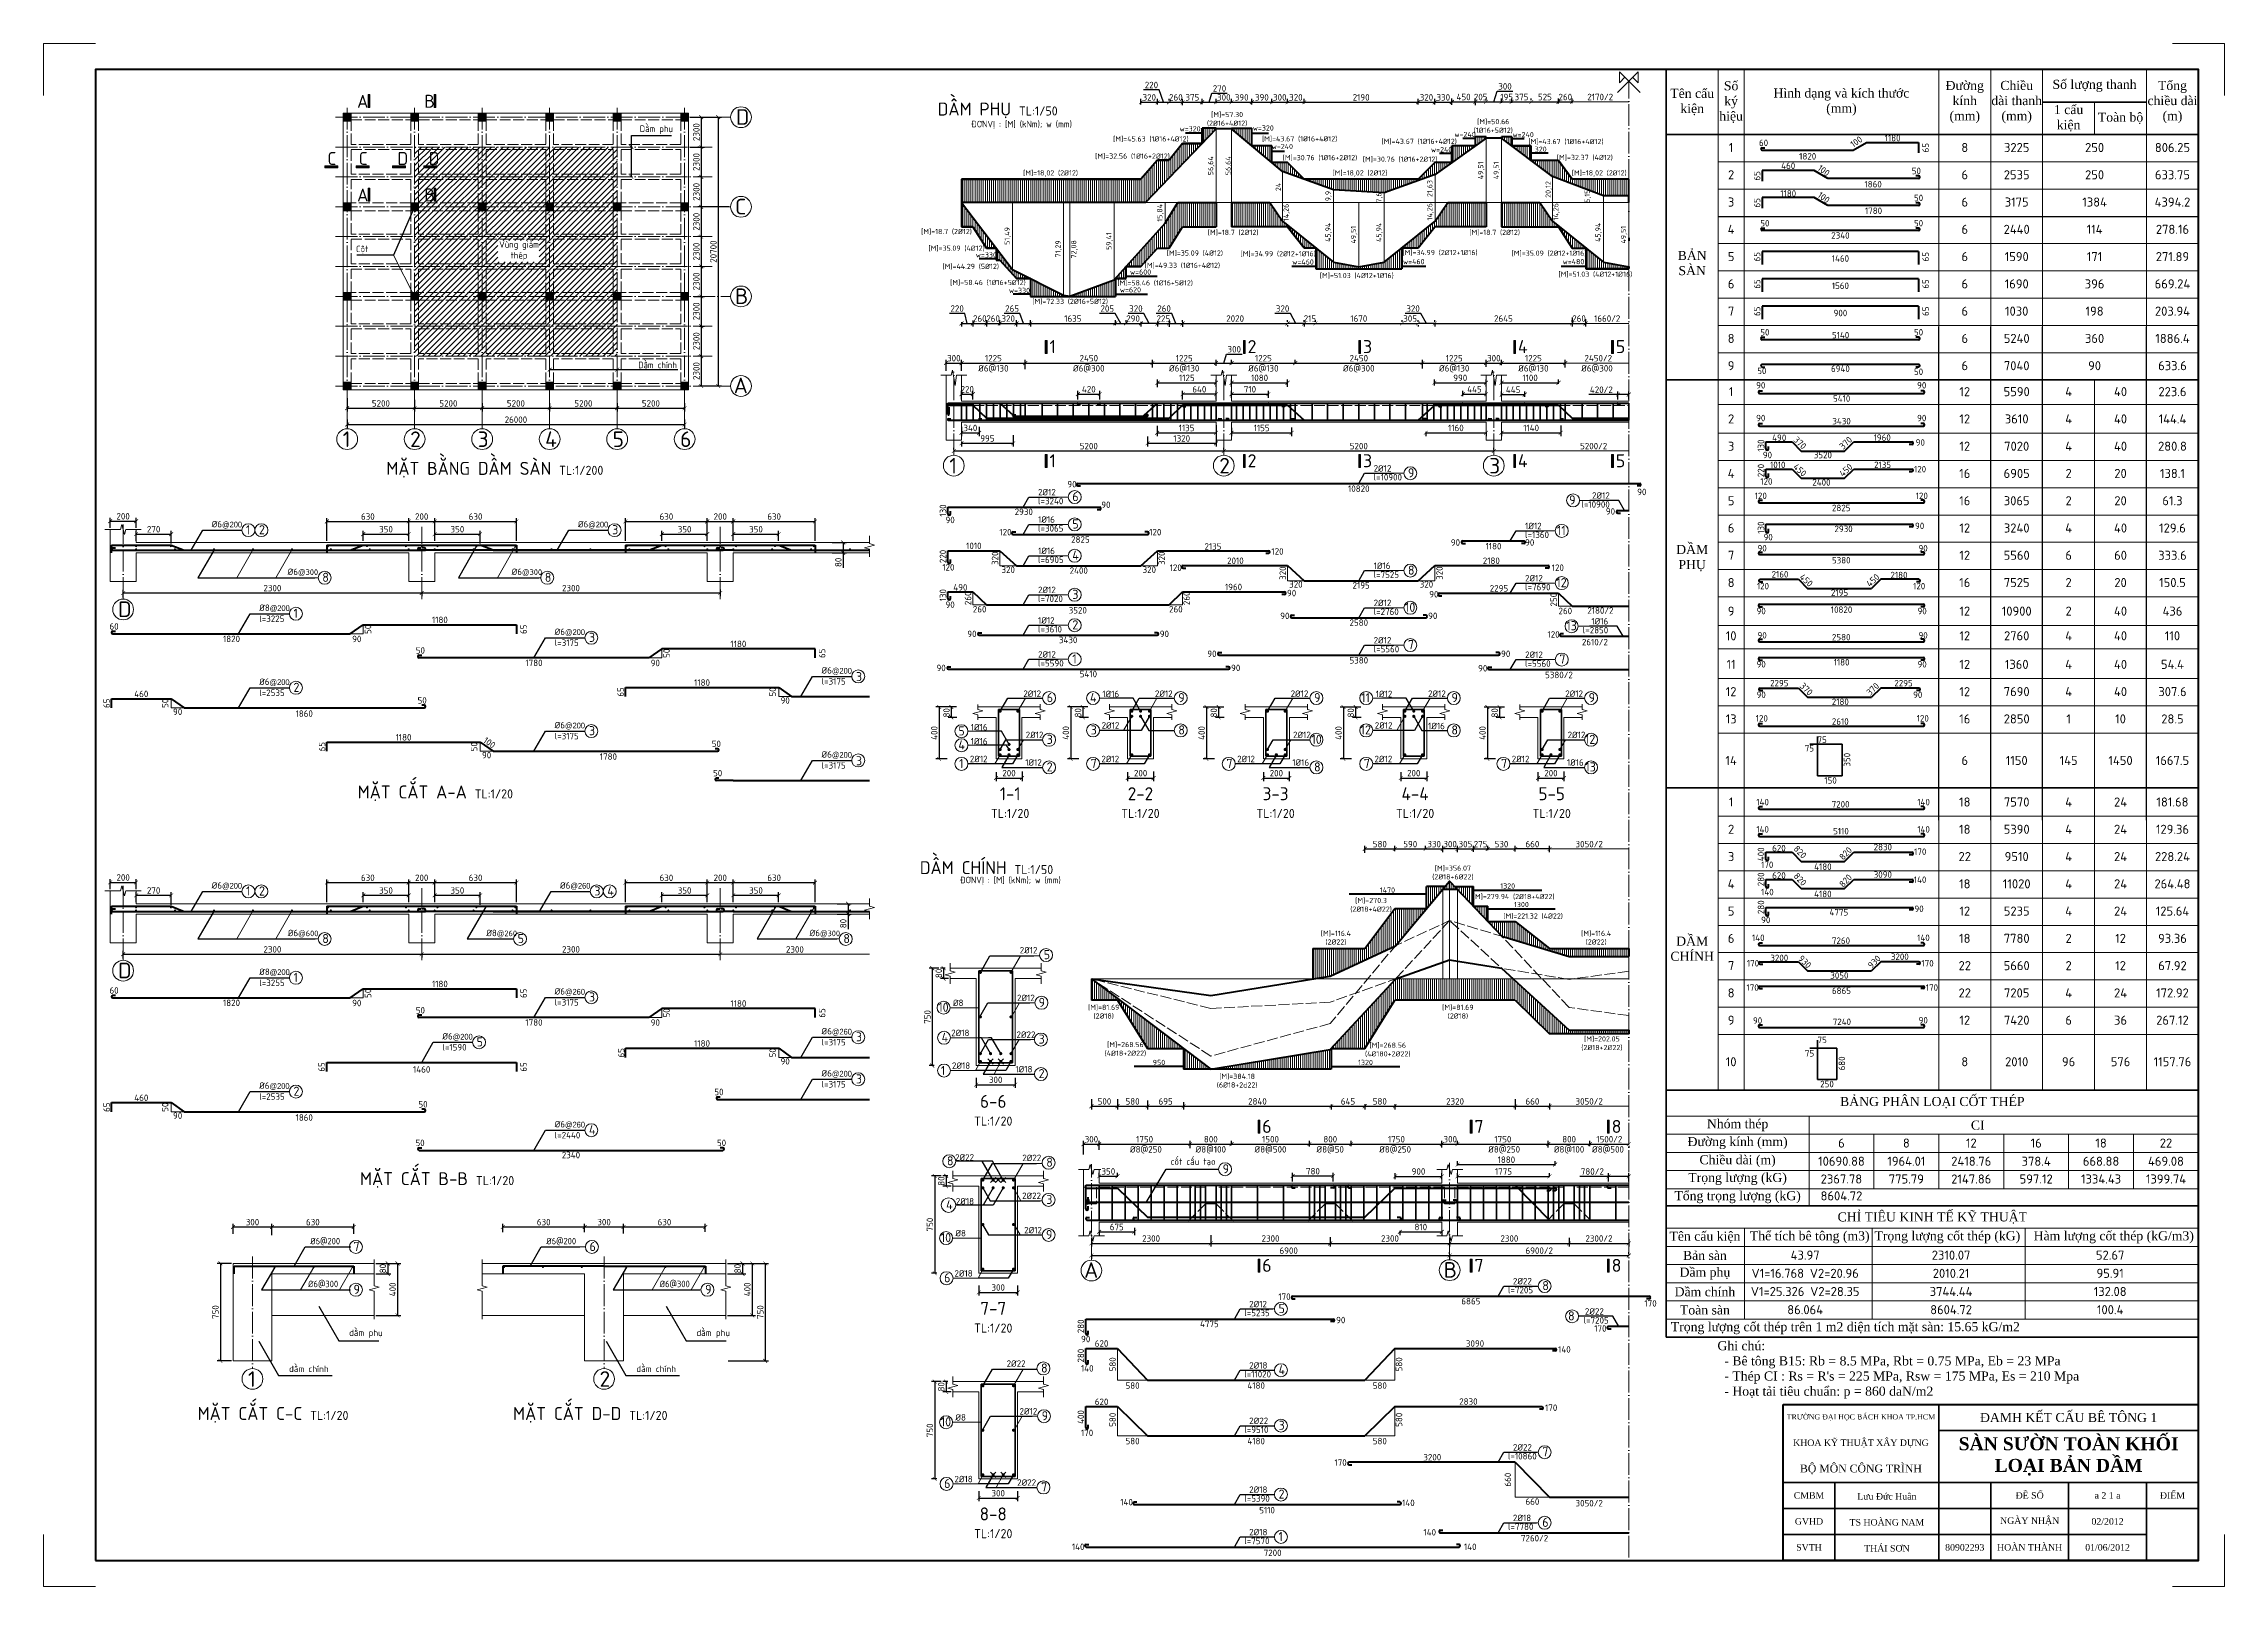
# Model space of a CAD drawing. Header units: millimetres. Extents: x 0 to 4970, y -594 to 1412.
# Drawn here: x 0 to 840, y -594 to 0 of the extents above; entities that cross this region are included whole.
import ezdxf

# ---------------------------------------------------------------- set-up
doc = ezdxf.new("R2010")
doc.units = ezdxf.units.MM
doc.header["$LTSCALE"] = 0.35
doc.header["$PDMODE"] = 3
doc.linetypes.add('ACAD_ISO02W100', pattern=[15, 12, -3])
doc.linetypes.add('ACAD_ISO04W100', pattern=[30, 24, -3, 0, -3])
doc.layers.get('0').update_dxf_attribs({"lineweight": 50})
for name, color, linetype, lineweight in [('0.35', 7, 'Continuous', 35), ('Cot Dai', 7, 'Continuous', 35), ('Cot thep', 2, 'Continuous', 70), ('Cotthepcat', 3, 'Continuous', 70), ('CotThepSan', 13, 'Continuous', 70), ('DoVe', 1, 'Continuous', 18), ('Duong Bao', 6, 'Continuous', 18), ('Duong Bao San', 7, 'Continuous', 18), ('DuongBaoBieuDo', 2, 'Continuous', 50), ('Kich Thuoc', 1, 'Continuous', 20), ('Ky Hieu', 4, 'Continuous', 20), ('Net Khuat', 5, 'ACAD_ISO02W100', 20), ('NetCat', 7, 'Continuous', 20), ('Text', 40, 'Continuous', 20), ('Truc', 3, 'ACAD_ISO04W100', 20)]:
    doc.layers.add(name, color=color, linetype=linetype, lineweight=lineweight)
doc.styles.get("Standard").update_dxf_attribs({"font": 'isocpeur.ttf'})
doc.styles.add('VN', font='')
doc.styles.add('vNTNS', font='times.ttf')
doc.styles.get('VN').set_extended_font_data('TCVN 7284')
doc.dimstyles.new('Dim20', dxfattribs={"dimtxt": 2.5, "dimasz": 1.5, "dimexe": 1.25, "dimexo": 0.625, "dimtad": 1, "dimlfac": 20, "dimtxsty": 'Standard', "dimblk": 'ARCHTICK', "dimcen": 2.5, "dimadec": 0, "dimazin": 0, "dimtfac": 1, "dimtmove": 0, "dimatfit": 3, "dimfxl": 1, "dimarcsym": 0})
doc.dimstyles.new('Dim200', dxfattribs={"dimtxt": 2.5, "dimasz": 1.5, "dimexe": 1.25, "dimexo": 0.625, "dimtad": 1, "dimlfac": 200, "dimtxsty": 'Standard', "dimblk": 'ARCHTICK', "dimcen": 2.5, "dimadec": 0, "dimazin": 0, "dimtfac": 1, "dimtmove": 0, "dimatfit": 3, "dimfxl": 1, "dimarcsym": 0})
doc.dimstyles.new('Dim20KT', dxfattribs={"dimtxt": 2.5, "dimasz": 1.5, "dimexe": 1.25, "dimexo": 0.625, "dimtad": 1, "dimlfac": 20, "dimtxsty": 'Standard', "dimblk": 'ARCHTICK', "dimcen": 2.5, "dimse1": 1, "dimse2": 1, "dimsd1": 1, "dimsd2": 1, "dimadec": 0, "dimazin": 0, "dimtfac": 1, "dimtmove": 0, "dimatfit": 3, "dimfxl": 1, "dimarcsym": 0})
doc.dimstyles.new('Dim50', dxfattribs={"dimtxt": 2.5, "dimasz": 1.5, "dimexe": 1.25, "dimexo": 0.625, "dimtad": 1, "dimlfac": 50, "dimtxsty": 'Standard', "dimblk": 'ARCHTICK', "dimcen": 2.5, "dimadec": 0, "dimazin": 0, "dimtfac": 1, "dimtmove": 0, "dimatfit": 3, "dimfxl": 1, "dimarcsym": 0})
doc.dimstyles.new('Dim50KT', dxfattribs={"dimtxt": 2.5, "dimasz": 1.5, "dimexe": 1.25, "dimexo": 0.625, "dimtad": 1, "dimlfac": 50, "dimtxsty": 'Standard', "dimblk": 'ARCHTICK', "dimcen": 2.5, "dimse1": 1, "dimse2": 1, "dimsd1": 1, "dimsd2": 1, "dimadec": 0, "dimazin": 0, "dimtfac": 1, "dimtmove": 0, "dimatfit": 3, "dimfxl": 1, "dimarcsym": 0})
doc.dimstyles.new('DimBDB2', dxfattribs={"dimtxt": 2, "dimasz": 1.5, "dimexe": 1.25, "dimexo": 0.625, "dimtad": 1, "dimlfac": 2, "dimtxsty": 'Standard', "dimblk": 'ARCHTICK', "dimcen": 2.5, "dimse1": 1, "dimse2": 1, "dimsd1": 1, "dimsd2": 1, "dimadec": 0, "dimazin": 0, "dimtfac": 1, "dimtmove": 0, "dimatfit": 3, "dimfxl": 1, "dimarcsym": 0})
doc.dimstyles.new('ISO-25', dxfattribs={"dimtxt": 2.5, "dimasz": 2.5, "dimexe": 1.25, "dimexo": 0.625, "dimtad": 1, "dimtxsty": 'Standard', "dimcen": 2.5, "dimadec": 0, "dimazin": 0, "dimtfac": 1, "dimtmove": 0, "dimatfit": 3, "dimfxl": 1, "dimarcsym": 0})
pattern_1 = [(90, (-9e-13, -594), (-0.79375, 5e-17), [])]
pattern_2 = [(90, (0, -594), (-0.79375, 5e-17), [])]

msp = doc.modelspace()

# ---------------------------------------------------------------- texts
at = {"layer": 'Cot thep', "char_height": 3.5, "width": 10, "attachment_point": 5}
for s, insert in [('1', (650, -40)), ('2', (650, -50.5)), ('3', (650, -61)), ('4', (650, -71.5)), ('5', (650, -82)), ('6', (650, -92.5)), ('7', (650, -103)), ('8', (650, -113.5)), ('9', (650, -124)), ('1', (650, -134)), ('2', (650, -144.5)), ('3', (650, -155)), ('4', (650, -165.5)), ('5', (650, -176)), ('6', (650, -186.5)), ('7', (650, -197)), ('8', (650, -207.5)), ('9', (650, -218.5)), ('10', (650, -228)), ('11', (650, -239)), ('12', (650, -249.5)), ('13', (650, -260))]:
    msp.add_mtext(s, dxfattribs=dict(at, insert=insert))
at = {"layer": 'Kich Thuoc', "color": 2}
for s, p in [('D', (266.658703, -31.246607)), ('C', (266.32236, -65.746607)), ('B', (266.32236, -100.246607)), ('A', (265.832234, -134.615278)), ('1', (115.172382, -155.304991)), ('2', (141.172382, -155.304991)), ('3', (167.172382, -155.304991)), ('4', (193.172382, -155.304991)), ('5', (219.172382, -155.304991)), ('6', (245.172382, -155.304991)), ('1', (348.836868, -165.506009)), ('2', (452.836868, -165.506009)), ('3', (556.836868, -165.506009)), ('D', (28.684048, -220.780934)), ('D', (28.684048, -359.862325)), ('A', (400.810102, -475.179954)), ('B', (539.300229, -475.153267)), ('1', (78.704463, -517.15626)), ('2', (214.134344, -517.15626))]:
    msp.add_text(s, height=6, dxfattribs=at).set_placement(p)
at = {"layer": 'Kich Thuoc', "char_height": 2.5, "attachment_point": 5}
for s, insert in [('2170/2', (599.57581, -20.549471)), ('1660/2', (602.272795, -105.849637)), ('2450/2', (598.832139, -121.117334)), ('5200/2', (597.056791, -154.958041)), ('3050/2', (595.322194, -308.207995)), ('2300', (289.384345, -348.746287)), ('3050/2', (595.322194, -407.26338))]:
    msp.add_mtext(s, dxfattribs=dict(at, insert=insert))
at = {"layer": 'Kich Thuoc', "char_height": 2.5}
for s, insert, width, attachment_point in [('%%C6@130', (365.836868, -125.189028), 24.5, 5), ('%%C6@300', (402.586868, -125.189028), 24.5, 5), ('%%C6@130', (439.336868, -125.189028), 24.5, 5), ('%%C6@130', (469.836868, -125.189028), 24.5, 5), ('%%C6@300', (506.586868, -125.189028), 24.5, 5), ('%%C6@130', (543.336868, -125.189028), 24.5, 5), ('%%C6@130', (573.836868, -125.189028), 24.5, 5), ('%%C6@300', (598.336868, -125.189028), 24.5, 5), ('90', (659.63769, -130.298792), 3.45107973, 1), ('90', (721.63769, -130.298792), 3.45107973, 1), ('90', (659.63769, -142.910926), 3.45107973, 1), ('90', (721.63769, -142.910926), 3.45107973, 1), ('90', (662.208383, -157.138681), 3.45107973, 1), ('90', (721.108083, -152.327362), 3.45107973, 1), ('120', (661.248958, -167.312302), 3.45107973, 1), ('120', (720.446654, -162.599585), 3.45107973, 1), ('90', (394.337919, -168.387333), 3.45107973, 1), ('90', (407.383478, -176.302393), 3.45107973, 1), ('90', (617.372051, -171.360341), 3.45107973, 3), ('120', (659.095978, -172.846563), 3.45107973, 1), ('120', (721.11201, -172.846563), 3.45107973, 1), ('90', (347.394821, -182.151214), 3.45107973, 1), ('90', (605.307289, -178.838122), 3.45107973, 3), ('90', (720.841398, -184.443548), 3.45107973, 1), ('120', (368.154029, -186.836149), 3.45107973, 1), ('120', (430.546662, -186.836149), 3.45107973, 3), ('90', (545.594664, -190.835741), 3.45107973, 3), ('90', (574.196538, -190.818473), 3.45107973, 3), ('90', (660.169709, -193.037773), 3.45107973, 1), ('90', (662.480321, -188.752765), 3.45107973, 1), ('90', (722.169709, -193.037773), 3.45107973, 1), ('120', (346.163458, -200.391213), 3.45107973, 1), ('120', (433.740313, -200.52578), 3.45107973, 1), ('120', (472.938676, -194.25036), 3.45107973, 1), ('120', (580.936308, -200.52578), 3.45107973, 1), ('120', (659.929401, -207.616687), 3.45107973, 1), ('120', (720.105367, -207.616687), 3.45107973, 1), ('90', (347.394821, -214.776143), 3.45107973, 1), ('90', (478.935103, -210.290732), 3.45107973, 1), ('90', (533.713274, -210.761703), 3.45107973, 1), ('90', (659.791381, -217.212529), 3.45107973, 1), ('90', (721.791381, -217.212529), 3.45107973, 1), ('90', (359.340361, -226.022337), 3.45107973, 3), ('90', (429.924415, -226.022337), 3.45107973, 1), ('90', (479.873588, -219.077652), 3.45107973, 3), ('90', (533.300149, -219.077652), 3.45107973, 1), ('120', (579.277651, -226.207435), 3.45107973, 1), ('90', (660.169709, -226.566253), 3.45107973, 1), ('90', (722.169709, -226.566253), 3.45107973, 1), ('90', (451.77932, -233.673671), 3.45107973, 3), ('90', (561.394417, -233.673671), 3.45107973, 1), ('90', (347.47932, -239.120435), 3.45107973, 3), ('90', (457.394417, -239.120435), 3.45107973, 1), ('90', (552.544919, -239.255536), 3.45107973, 1), ('90', (659.791381, -237.712529), 3.45107973, 1), ('90', (721.791381, -237.712529), 3.45107973, 1), ('90', (659.791381, -249.472474), 3.45107973, 1), ('90', (720.105367, -249.472474), 3.45107973, 1), ('120', (659.487781, -258.527177), 3.45107973, 1), ('120', (721.487781, -258.527177), 3.45107973, 1), ('75', (686.855587, -266.750508), 3.45107973, 3), ('75', (681.958245, -270.054048), 3.45107973, 3), ('140', (659.716768, -290.76995), 3.45107973, 1), ('140', (721.716768, -290.76995), 3.45107973, 1), ('140', (659.716768, -301.26995), 3.45107973, 1), ('140', (721.716768, -301.26995), 3.45107973, 1), ('170', (720.49928, -309.88194), 3.45107973, 1), ('170', (661.558622, -314.912189), 3.45107973, 1), ('140', (661.558622, -325.412189), 3.45107973, 1), ('140', (720.37597, -320.664588), 3.45107973, 1), ('90', (720.615197, -331.85786), 3.45107973, 1), ('140', (658.048193, -343.020274), 3.45107973, 1), ('90', (661.558622, -336.152467), 3.45107973, 1), ('140', (721.661387, -343.020274), 3.45107973, 1), ('170', (723.305904, -352.843449), 3.45107973, 1), ('170', (724.991919, -362.193528), 3.45107973, 1), ('90', (658.412665, -374.897499), 3.45107973, 1), ('90', (722.218139, -374.776763), 3.45107973, 1), ('75', (686.855587, -382.329587), 3.45107973, 3), ('75', (681.996121, -387.495165), 3.45107973, 3), ('%%C8@250', (424.586868, -425.90878), 24.5, 5), ('%%C8@100', (449.586868, -425.90878), 24.5, 5), ('%%C8@500', (472.586868, -425.90878), 24.5, 5), ('%%C8@50', (495.586868, -425.90878), 24.5, 5), ('%%C8@250', (520.586868, -425.90878), 24.5, 5), ('%%C8@250', (562.586868, -425.90878), 24.5, 5), ('%%C8@100', (587.586868, -425.90878), 24.5, 5), ('%%C8@500', (602.586868, -425.90878), 24.5, 5), ('170', (475.602721, -481.210075), 3.45107973, 1), ('170', (621.327037, -483.781783), 3.45107973, 3), ('90', (497.851985, -490.209867), 3.45107973, 1), ('170', (597.274993, -493.430332), 3.45107973, 1), ('90', (399.619958, -497.513608), 3.45107973, 1), ('140', (583.367462, -501.512515), 3.45107973, 1), ('140', (399.573122, -508.798646), 3.45107973, 1), ('170', (578.34237, -523.961358), 3.45107973, 1), ('170', (399.573122, -533.640088), 3.45107973, 1), ('170', (497.214149, -545.075684), 3.45107973, 1), ('140', (414.728307, -560.326876), 3.45107973, 1), ('140', (523.27292, -560.602141), 3.45107973, 1), ('140', (396.071965, -577.51304), 3.45107973, 1), ('140', (531.495517, -571.927975), 3.45107973, 1), ('140', (547.084488, -577.51304), 3.45107973, 1)]:
    msp.add_mtext(s, dxfattribs=dict(at, insert=insert, width=width, attachment_point=attachment_point))
at = {"layer": 'Kich Thuoc', "lineweight": 18, "char_height": 2.5, "width": 3.45107973, "attachment_point": 1}
for insert in [(656.066339, -352.843449), (655.928319, -362.193528)]:
    msp.add_mtext('170', dxfattribs=dict(at, insert=insert))
at = {"layer": 'Ky Hieu', "style": 'VN'}
for s, p in [('9', (525.51796, -167.007523)), ('6', (396.24798, -176.164447)), ('9', (587.605777, -177.450435)), ('5', (396.24798, -186.691152)), ('1', (77.960646, -188.914257)), ('2', (82.960646, -188.914257)), ('3', (219.006097, -188.914257)), ('11', (582.93833, -189.176255)), ('4', (396.24798, -198.761502)), ('8', (525.51796, -204.484719)), ('8', (107.337467, -207.240609)), ('8', (193.063915, -207.240609)), ('12', (582.699554, -209.30054)), ('1', (96.255758, -221.090983)), ('3', (396.24798, -213.789375)), ('10', (524.391636, -218.789419)), ('2', (396.24798, -225.520981)), ('13', (586.531986, -225.879552)), ('3', (210.052448, -230.337648)), ('1', (396.24798, -238.619079)), ('7', (525.51796, -233.172315)), ('3', (312.899853, -245.457051)), ('7', (583.848135, -238.739506)), ('2', (96.255758, -249.587719)), ('6', (386.389303, -253.561799)), ('4', (403.041814, -253.561799)), ('9', (437.074352, -253.561799)), ('9', (489.363685, -253.561799)), ('11', (507.514764, -253.561799)), ('9', (542.27787, -253.561799)), ('9', (595.135224, -253.561799)), ('3', (210.052448, -266.29431)), ('4', (352.356765, -271.731404)), ('5', (352.356765, -266.361799)), ('3', (386.389303, -269.619574)), ('3', (403.319595, -265.997267)), ('8', (437.074352, -266.014077)), ('10', (488.361294, -269.619574)), ('12', (507.286761, -265.997267)), ('8', (542.27787, -266.014077)), ('12', (593.716286, -269.619574)), ('3', (312.899853, -277.879839)), ('1', (352.634546, -278.889013)), ('2', (386.389303, -280.239426)), ('7', (403.319595, -278.889013)), ('7', (455.608928, -278.889013)), ('8', (489.363685, -280.239426)), ('7', (508.523113, -278.889013)), ('7', (561.380467, -278.889013)), ('13', (593.862045, -280.239426)), ('1', (77.960646, -327.995648)), ('2', (82.960646, -327.995648)), ('3', (212.1375, -327.995648)), ('4', (217.1375, -327.995648)), ('8', (107.337467, -346.322)), ('5', (182.60021, -346.322)), ('8', (308.063915, -346.322)), ('5', (385.233314, -352.510118)), ('1', (96.255758, -361.257542)), ('3', (210.052448, -368.793563)), ('10', (344.627805, -372.770732)), ('9', (383.285193, -370.883011)), ('5', (166.802448, -386.108273)), ('3', (312.864577, -384.158874)), ('4', (345.902572, -384.364923)), ('3', (383.251379, -385.033011)), ('1', (345.64476, -397.112944)), ('2', (96.255758, -405.091521)), ('3', (312.864577, -400.352431)), ('2', (383.251379, -398.320011)), ('4', (210.052448, -419.954954)), ('8', (347.938356, -431.893943)), ('8', (386.19924, -432.477153)), ('9', (454.155069, -434.969312)), ('3', (386.19924, -446.780848)), ('4', (347.634643, -448.793461)), ('7', (119.368537, -464.888012)), ('6', (210.278789, -464.888012)), ('10', (345.593731, -461.476233)), ('9', (386.102332, -460.292588)), ('9', (119.368537, -481.386332)), ('9', (254.798417, -481.386332)), ('6', (346.868498, -476.936633)), ('8', (577.267247, -479.957203)), ('5', (475.685323, -488.766399)), ('8', (587.205777, -491.605726)), ('8', (384.19924, -511.682301)), ('4', (475.685323, -512.369047)), ('10', (345.593731, -532.396085)), ('9', (384.447618, -530.055194)), ('3', (475.685323, -533.710489)), ('7', (577.267247, -543.923296)), ('6', (346.868498, -556.141781)), ('7', (384.217305, -557.492194)), ('2', (475.685323, -560.219117)), ('6', (577.267247, -571.095427)), ('1', (475.685323, -576.557054))]:
    msp.add_text(s, height=3.5, dxfattribs=at).set_placement(p)
at = {"layer": 'Ky Hieu'}
for s, p in [('2%%C12', (377.369622, -251.535273)), ('2%%C12', (428.05467, -251.535273)), ('2%%C12', (480.344004, -251.535273)), ('2%%C12', (533.258188, -251.535273)), ('2%%C12', (586.115543, -251.535273)), ('2%%C12', (407.531205, -263.746726)), ('2%%C12', (512.734723, -263.746726)), ('1%%C16', (533.258188, -263.987551))]:
    msp.add_text(s, height=2.5, dxfattribs=at).set_placement(p)
at = {"layer": 'Ky Hieu', "char_height": 2.5, "style": 'VN'}
for s, insert, attachment_point in [('Dầm phụ', (229.648763, -34.772577), 7), ('Vùng giảm \\Pthép', (183.128395, -79.780959), 5), ('Dầm chính', (229.020344, -124.966054), 7), ('%%C6@200', (102.696662, -462.679877), 7), ('%%C6@200', (193.606914, -462.679877), 7), ('%%C6@300', (101.89684, -479.178198), 7), ('%%C6@300', (237.32672, -479.178198), 7)]:
    msp.add_mtext(s, dxfattribs=dict(at, insert=insert, attachment_point=attachment_point))
at = {"layer": 'Ky Hieu', "char_height": 2.5}
for s, insert, attachment_point in [('C{\\fTCVN 7284|b0|i0|c0|p34;ộ}t', (125.092319, -80.821213), 9), ('2%%C12', (512.311641, -164.799389), 7), ('l=10900', (512.311641, -168.210908), 7), ('2%%C12', (383.04166, -173.956312), 7), ('l=3240', (383.04166, -177.367831), 7), ('l=10900', (603.262096, -178.65382), 9), ('2%%C12', (603.262096, -175.242301), 9), ('%%C6{\\fVNI-Helve-Condense|b0|i0|c0|p2;\\H0.875x;@200}', (64.754327, -186.706123), 7), ('%%C6{\\fVNI-Helve-Condense|b0|i0|c0|p2;\\H0.875x;@200}', (205.799777, -186.706123), 7), ('1%%C16', (383.04166, -184.483018), 7), ('1%%C12', (570.641816, -186.96812), 7), ('l=3065', (383.04166, -187.894537), 7), ('l=1360', (570.641816, -190.379639), 7), ('1%%C16', (383.04166, -196.553367), 7), ('l=6905', (383.04166, -199.964886), 7), ('1%%C16', (512.311641, -202.276584), 7), ('%%C6{\\fVNI-Helve-Condense|b0|i0|c0|p2;\\H0.875x;@\\fISOCPEUR|b0|i0|c0|p34;300}', (94.011263, -205.032475), 7), ('%%C6{\\fVNI-Helve-Condense|b0|i0|c0|p2;\\H0.875x;@\\fISOCPEUR|b0|i0|c0|p34;300}', (180.282407, -205.032475), 7), ('2%%C12', (383.04166, -211.581241), 7), ('l=7525', (512.311641, -205.688103), 7), ('2%%C12', (570.641816, -207.092405), 7), ('l=7690', (570.641816, -210.503924), 7), ('%%C8{\\fVNI-Helve-Condense|b0|i0|c0|p2;\\H0.875x;@200}', (83.049439, -218.882849), 7), ('l=7020', (383.04166, -214.99276), 7), ('2%%C12', (512.311641, -216.581284), 7), ('l=2760', (512.311641, -219.992803), 7), ('l=3225', (83.072118, -222.672895), 7), ('%%C6{\\fVNI-Helve-Condense|b0|i0|c0|p2;\\H0.875x;@200}', (196.846128, -228.129513), 7), ('1%%C12', (383.04166, -223.312847), 7), ('l=3610', (383.04166, -226.724365), 7), ('l=2850', (602.662096, -227.082937), 9), ('1%%C16', (602.662096, -223.671418), 9), ('l=3175', (196.868807, -231.919559), 7), ('2%%C12', (383.04166, -236.410945), 7), ('2%%C12', (512.311641, -230.964181), 7), ('l=5560', (512.311641, -234.3757), 7), ('2%%C12', (570.641816, -236.531372), 7), ('%%C6{\\fVNI-Helve-Condense|b0|i0|c0|p2;\\H0.875x;@200}', (299.658257, -243.00379), 7), ('l=5590', (383.04166, -239.822464), 7), ('l=5560', (570.641816, -239.942891), 7), ('%%C6{\\fVNI-Helve-Condense|b0|i0|c0|p2;\\H0.875x;@200}', (83.049439, -247.379584), 7), ('l=2535', (83.072118, -251.16963), 7), ('l=3175', (299.680936, -246.793836), 7), ('1%%C16', (414.281205, -251.64689), 9), ('1%%C12', (519.484723, -251.64689), 9), ('%%C6{\\fVNI-Helve-Condense|b0|i0|c0|p2;\\H0.875x;@200}', (196.846128, -264.086175), 7), ('l=3175', (196.868807, -267.876221), 7), ('1%%C16', (363.596156, -264.44689), 9), ('1%%C16', (363.596156, -269.872716), 9), ('2%%C12', (378.288569, -267.41144), 7), ('2%%C12', (481.262951, -267.41144), 7), ('2%%C12', (587.03449, -267.41144), 7), ('%%C6{\\fVNI-Helve-Condense|b0|i0|c0|p2;\\H0.875x;@200}', (299.658257, -275.379299), 7), ('l=3175', (299.680936, -279.169345), 7), ('2%%C12', (363.596156, -276.680878), 9), ('1%%C12', (384.477882, -278.031291), 9), ('2%%C12', (414.281205, -276.680878), 9), ('2%%C12', (466.570538, -276.680878), 9), ('1%%C16', (487.452264, -278.031291), 9), ('2%%C12', (519.484723, -276.680878), 9), ('2%%C12', (572.342077, -276.680878), 9), ('1%%C16', (593.223803, -278.031291), 9), ('%%C6{\\fVNI-Helve-Condense|b0|i0|c0|p2;\\H0.875x;@200}', (64.754327, -325.787513), 7), ('%%C6{\\fVNI-Helve-Condense|b0|i0|c0|p2;\\H0.875x;@260}', (198.931181, -325.787513), 7), ('%%C6{\\fVNI-Helve-Condense|b0|i0|c0|p2;\\H0.875x;@\\fISOCPEUR|b0|i0|c0|p34;600}', (94.059791, -344.113865), 7), ('%%C8{\\fVNI-Helve-Condense|b0|i0|c0|p2;\\H0.875x;@\\fISOCPEUR|b0|i0|c0|p34;260}', (170.5209, -344.113865), 7), ('%%C6{\\fVNI-Helve-Condense|b0|i0|c0|p2;\\H0.875x;@\\fISOCPEUR|b0|i0|c0|p34;300}', (295.061629, -344.113865), 7), ('2%%C12', (375.981299, -350.301984), 7), ('%%C8{\\fVNI-Helve-Condense|b0|i0|c0|p2;\\H0.875x;@200}', (83.049439, -359.049408), 7), ('l=3255', (83.072118, -362.839454), 7), ('%%C6{\\fVNI-Helve-Condense|b0|i0|c0|p2;\\H0.875x;@260}', (196.846128, -366.585429), 7), ('l=3175', (196.868807, -370.375475), 7), ('%%C8', (354.297888, -370.562597), 9), ('2%%C12', (374.944254, -368.674877), 7), ('%%C6{\\fVNI-Helve-Condense|b0|i0|c0|p2;\\H0.875x;@200}', (153.596128, -383.900139), 7), ('l=1590', (153.618807, -387.690185), 7), ('%%C6{\\fVNI-Helve-Condense|b0|i0|c0|p2;\\H0.875x;@260}', (299.658257, -381.950739), 7), ('l=3175', (299.680936, -385.740785), 7), ('2%%C18', (356.597434, -382.156788), 9), ('2%%C22', (374.744254, -382.824877), 7), ('2%%C18', (356.891967, -394.761463), 9), ('1%%C18', (380.864479, -396.111876), 9), ('%%C6{\\fVNI-Helve-Condense|b0|i0|c0|p2;\\H0.875x;@200}', (83.049439, -402.883387), 7), ('%%C6{\\fVNI-Helve-Condense|b0|i0|c0|p2;\\H0.875x;@200}', (299.658257, -398.144297), 7), ('l=3175', (299.680936, -401.934343), 7), ('l=2535', (83.072118, -406.673433), 7), ('%%C6{\\fVNI-Helve-Condense|b0|i0|c0|p2;\\H0.875x;@260}', (196.846128, -417.746819), 7), ('l=2440', (196.868807, -421.536866), 7), ('   2%%C22', (358.382429, -430.080779), 9), ('2%%C22', (376.983521, -430.269019), 7), ('   2%%C18', (358.382429, -446.980298), 9), ('2%%C22', (376.891033, -444.872713), 7), ('%%C8', (355.263813, -459.268099), 9), ('2%%C12', (377.71018, -458.084453), 7), ('2%%C18', (357.857893, -474.728498), 9), ('l=7205', (564.060928, -481.160587), 7), ('2%%C22', (565.960928, -477.749068), 7), ('2%%C12', (464.379004, -486.558265), 7), ('2%%C22', (600.962096, -489.397592), 9), ('l=5235', (462.479004, -489.969783), 7), ('l=7205', (602.862096, -492.809111), 9), ('2%%C22', (370.947623, -509.474167), 7), ('l=11020', (462.479004, -513.572432), 7), ('2%%C18', (464.379004, -510.160913), 7), ('%%C8', (355.263813, -530.187951), 9), ('2%%C12', (375.91018, -527.847059), 7), ('2%%C22', (464.379004, -531.502355), 7), ('l=9510', (462.479004, -534.913874), 7), ('l=10860', (564.060928, -545.12668), 7), ('2%%C22', (565.960928, -541.715161), 7), ('2%%C18', (357.857893, -553.933646), 9), ('2%%C22', (382.293139, -555.284059), 9), ('l=5390', (462.479004, -561.422502), 7), ('2%%C18', (464.379004, -558.010983), 7), ('l=7780', (564.060928, -572.298812), 7), ('2%%C18', (565.960928, -568.887293), 7), ('l=7570', (462.479004, -577.760439), 7), ('2%%C18', (464.379004, -574.34892), 7)]:
    msp.add_mtext(s, dxfattribs=dict(at, insert=insert, attachment_point=attachment_point))
at = {"layer": 'Ky Hieu', "char_height": 2.5, "attachment_point": 1}
for s, insert, width in [('c{\\fTCVN 7284|b0|i0|c0|p34;ố}t c{\\fTCVN 7284|b0|i0|c0|p34;ấ}u t{\\fTCVN 7284|b0|i0|c0|p34;ạ}o', (434.083756, -429.209666), 19.66737424), ('d{\\fTCVN 7284|b0|i0|c0|p34;ầ}m ph{\\fTCVN 7284|b0|i0|c0|p34;ụ}', (117.681779, -495.109509), 16.51500642), ('d{\\fTCVN 7284|b0|i0|c0|p34;ầ}m ph{\\fTCVN 7284|b0|i0|c0|p34;ụ}', (251.464147, -495.109509), 16.51500642), ('d{\\fTCVN 7284|b0|i0|c0|p34;ầ}m chính', (94.550408, -509.000054), 16.51500642), ('d{\\fTCVN 7284|b0|i0|c0|p34;ầ}m chính', (228.332775, -509.000054), 16.51500642)]:
    msp.add_mtext(s, dxfattribs=dict(at, insert=insert, width=width))
at = {"layer": 'Text'}
for s, insert, char_height, width, attachment_point, style in [('Số ký hiệu', (650, -22.5), 3.5, 10, 5, 'vNTNS'), ('Đường kính (mm)', (740, -22.5), 3.5, 20, 5, 'vNTNS'), ('Chiều dài thanh\\P(mm)', (760, -22.5), 3.5, 20, 5, 'vNTNS'), ('Số lượng thanh', (790, -16.25), 3.5, 40, 5, 'vNTNS'), ('Tổng chiều dài\\P(m)', (820, -22.5), 3.5, 20, 5, 'vNTNS'), ('A', (120.765626, -19.721077), 5, 5.94467703, 1, 'VN'), ('B', (146.605041, -19.689757), 5, 5.94467703, 1, 'VN'), ('^IDẦM PHỤ {\\H0.7x;TL:1/50}', (365.979723, -28.726266), 5, 119.00779123, 8, 'VN'), ('Tên cấu kiện', (635, -22.5), 3.5, 20, 5, 'vNTNS'), ('Hình dạng và kích thước\\P(mm)', (692.5, -22.5), 3.5, 75, 5, 'vNTNS'), ('1 cấu kiện', (780, -28.75), 3.5, 20, 5, 'vNTNS'), ('ĐƠNVỊ : [M] (kNm); w (mm)', (376.687599, -31.23026), 2.5, 43.36754411, 5, 'VN'), ('[M]=57.30 \\P(2%%C16+4%%C12)', (455.860504, -29.073799), 2, 28.27522987, 5, 'VN'), ('[M]=50.66 \\P(1%%C16+5%%C12)', (558.388574, -31.783016), 2, 28.27522987, 5, 'VN'), ('Toàn bộ', (800, -28.75), 3.5, 20, 5, 'vNTNS'), ('C', (109.32875, -41.726069), 5, 5.94467703, 1, 'VN'), ('C', (121.375186, -41.726069), 5, 5.94467703, 1, 'VN'), ('D', (136.308785, -41.726069), 5, 5.94467703, 1, 'VN'), ('D', (148.35522, -41.726069), 5, 5.94467703, 1, 'VN'), ('[M]=45.63 (1%%C16+4%%C12)', (426.526677, -36.785664), 2, 27.07398563, 5, 'VN'), ('[M]=43.67 (1%%C16+4%%C12)', (483.808051, -36.737326), 2, 29.00603234, 5, 'VN'), ('[M]=43.67 (1%%C16+4%%C12)', (529.850691, -37.726735), 2, 26.10100317, 5, 'VN'), ('[M]=43.67 (1%%C16+4%%C12)', (586.389511, -37.790991), 2, 29.43407682, 5, 'VN'), ('[M]=18,02 (2%%C12)', (387.874265, -50.002173), 2, 21.56272033, 5, 'VN'), ('[M]=32.56 (1%%C16+2%%C12)', (419.428218, -43.393575), 2, 26.17992641, 5, 'VN'), ('[M]=30.76 (1%%C16+2%%C12)', (491.62555, -44.007495), 2, 26.23146365, 5, 'VN'), ('[M]=18,02 (2%%C12)', (507.06046, -50.002173), 2, 21.56272033, 5, 'VN'), ('[M]=30.76 (1%%C16+2%%C12)', (522.51393, -44.594524), 2, 28.33591065, 5, 'VN'), ('[M]=32.37 (4%%C12)', (593.66919, -43.911685), 2, 25.39258629, 5, 'VN'), ('[M]=18,02 (2%%C12)', (599.217258, -50.002173), 2, 22.35006045, 5, 'VN'), ('A', (120.765626, -55.775422), 5, 5.94467703, 1, 'VN'), ('B', (146.605041, -55.744101), 5, 5.94467703, 1, 'VN'), ('[M]=18.7 (2%%C12)', (347.79086, -72.442465), 2, 20.26555178, 5, 'VN'), ('[M]=18.7 (2%%C12)', (458.19502, -72.75931), 2, 18.21128727, 5, 'VN'), ('[M]=18.7 (2%%C12)', (558.920477, -72.75931), 2, 19.26105527, 5, 'VN'), ('[M]=35.09 (4%%C12)', (351.665042, -78.8628), 2, 24.37985567, 5, 'VN'), ('[M]=35.09 (4%%C12)', (443.448632, -80.718646), 2, 24.64228355, 5, 'VN'), ('[M]=34.99 (2%%C12+1%%C16)', (475.550449, -80.992487), 2, 26.86087861, 5, 'VN'), ('[M]=34.99 (2%%C12+1%%C16)', (537.870644, -80.535634), 2, 29.48538328, 5, 'VN'), ('[M]=35.09 (2%%C12+1%%C16)', (579.871797, -80.791519), 2, 27.64827517, 5, 'VN'), ('BẢN SÀN', (635, -84.5), 3.5, 20, 5, 'vNTNS'), ('[M]=44.29 (5%%C12)', (357.116913, -85.863392), 2, 24.37985567, 5, 'VN'), ('[M]=58.46 (1%%C16+5%%C12)', (363.735689, -92.04735), 2, 26.1519354, 5, 'VN'), ('[M]=58.46 (1%%C16+5%%C12)', (428.141447, -92.212551), 2, 32.51574113, 5, 'VN'), ('[M]=49.33 (1%%C16+4%%C12)', (438.632783, -85.471835), 2, 28.84146846, 5, 'VN'), ('[M]=51.03 (4%%C12+1%%C16)', (505.824081, -89.388565), 2, 26.07359494, 5, 'VN'), ('[M]=51.03 (4%%C12+1%%C16)', (597.723594, -88.876807), 2, 26.07359494, 5, 'VN'), ('[M]=72.33 (2%%C16+5%%C12)', (395.407569, -99.336807), 2, 26.69366199, 5, 'VN'), ('^IMẶT BẰNG DẦM SÀN {\\H0.7x;TL:1/200}', (172.281649, -167.084268), 5, 119.00779123, 8, 'VN'), ('DẦM\\PPHỤ', (635, -198.116533), 3.5, 20, 5, 'vNTNS'), ('^IMẶT CẮT A-A {\\H0.7x;TL:1/20}', (149.364431, -291.675674), 5, 119.00779123, 8, 'VN'), ('\\pt5;1-1 \\P{\\H0.7x;TL:1/20}', (372.299166, -292.228514), 5, 43.59497134, 5, 'VN'), ('\\pt5;2-2\\P{\\H0.7x;TL:1/20}', (422.485329, -292.228514), 5, 43.59497134, 5, 'VN'), ('\\pt5;3-3 \\P{\\H0.7x;TL:1/20}', (474.538293, -292.228514), 5, 43.59497134, 5, 'VN'), ('\\pt5;4-4\\P{\\H0.7x;TL:1/20}', (528.266175, -292.228514), 5, 43.59497134, 5, 'VN'), ('\\pt5;5-5\\P{\\H0.7x;TL:1/20}', (580.88716, -292.228514), 5, 43.59497134, 5, 'VN'), ('^IDẦM CHÍNH {\\H0.7x;TL:1/50}', (361.666492, -319.788909), 5, 119.00779123, 8, 'VN'), ('[M]=356.07\\P(2%%C18+6%%C22)', (542.842428, -319.239219), 2, 28.27522987, 5, 'VN'), ('ĐƠNVỊ : [M] (kNm); w (mm)', (372.374367, -322.292902), 2.5, 43.36754411, 5, 'VN'), ('[M]=279.94 (2%%C18+4%%C22)', (566.243557, -328.504783), 2, 28.27522987, 5, 'VN'), ('[M]=270.3\\P(2%%C18+4%%C22)', (511.311203, -331.667394), 2, 28.27522987, 5, 'VN'), ('[M]=221.32 (4%%C22)', (573.730145, -335.991371), 2, 28.27522987, 5, 'VN'), ('[M]=116.4 \\P(2%%C22)', (497.759866, -344.329479), 2, 28.27522987, 5, 'VN'), ('[M]=116.4 \\P(2%%C22)', (598.018816, -344.329479), 2, 28.27522987, 5, 'VN'), ('DẦM\\PCHÍNH', (635, -348.5), 3.5, 20, 5, 'vNTNS'), ('[M]=81.69 \\P(2%%C18)', (408.327322, -372.816486), 2, 28.27522987, 5, 'VN'), ('[M]=81.69 \\P(2%%C18)', (544.762585, -372.816486), 2, 28.27522987, 5, 'VN'), ('[M]=268.56 \\P(4%%C18+2%%C22)', (416.673652, -387.153273), 2, 28.27522987, 5, 'VN'), ('[M]=268.56 \\P(4%%C180+2%%C22)', (517.736596, -387.39369), 2, 28.27522987, 5, 'VN'), ('[M]=202.05\\P(2%%C18+2%%C22)', (600.218063, -384.963847), 2, 28.27522987, 5, 'VN'), ('[M]=384.18 \\P(6%%C18+2d22)', (459.71781, -399.377032), 2, 28.27522987, 5, 'VN'), ('\\pt5;6-6\\P{\\H0.7x;TL:1/20}', (365.785329, -410.684183), 5, 43.59497134, 5, 'VN'), ('BẢNG PHÂN LOẠI CỐT THÉP', (727.5, -407.751401), 3.5, 205, 5, 'vNTNS'), ('Nhóm thép', (652.5, -416.43669), 3.5, 55, 5, 'vNTNS'), ('CI', (745, -416.43669), 3.5, 80, 5, 'vNTNS'), ('Đường kính (mm)', (652.5, -423.316581), 3.5, 55, 5, 'vNTNS'), ('Chiều dài (m)', (652.5, -430.309658), 3.5, 55, 5, 'vNTNS'), ('^IMẶT CẮT B-B {\\H0.7x;TL:1/20}', (150.03423, -440.566963), 5, 119.00779123, 8, 'VN'), ('Trọng lượng (kG)', (652.5, -437.145839), 3.5, 55, 5, 'vNTNS'), ('Tổng trọng lượng (kG)', (652.5, -444.153697), 3.5, 55, 5, 'vNTNS'), ('CHỈ TIÊU KINH TẾ KỸ THUẬT', (727.5, -452.188092), 3.5, 205, 5, 'vNTNS'), ('Tên cấu kiện', (639.910147, -459.594302), 3.5, 55, 5, 'vNTNS'), ('Thể tích bê tông (m3)', (680.289319, -459.594302), 3.5, 55, 5, 'vNTNS'), ('Trọng lượng cốt thép (kG)', (733.2925, -459.594302), 3.5, 55, 5, 'vNTNS'), ('Hàm lượng cốt thép (kG/m3)', (797.393445, -459.594302), 3.5, 60.46148119, 5, 'vNTNS'), ('Bản sàn', (639.910147, -466.594302), 3.5, 55, 5, 'vNTNS'), ('Dầm chính', (639.910147, -480.594302), 3.5, 55, 5, 'vNTNS'), ('Dầm phụ', (639.910147, -473.594302), 3.5, 55, 5, 'vNTNS'), ('\\pt5;7-7\\P{\\H0.7x;TL:1/20}', (365.785329, -490.377291), 5, 43.59497134, 5, 'VN'), ('Toàn sàn', (639.910147, -487.594302), 3.5, 55, 5, 'vNTNS'), ('Trọng lượng cốt thép trên 1 m2 diện tích mặt sàn: 15.65 kG/m2', (694.002322, -494.594302), 3.5, 142.46468767, 5, 'vNTNS'), ("Ghi chú:\\P  - Bê tông B15: Rb = 8.5 MPa, Rbt = 0.75 MPa, Eb = 23 MPa {}{}\\P  - Thép CI : Rs = R's = 225 MPa, Rsw = 175 MPa, Es = 210 Mpa\\P  - Hoạt tải tiêu chuẩn: p = 860 daN/m2", (644.744789, -499.590033), 3.5, 171.01786199, 1, 'vNTNS'), ('^IMẶT CẮT C-C {\\H0.7x;TL:1/20}', (86.835692, -530.977659), 5, 119.00779123, 8, 'VN'), ('^IMẶT CẮT D-D {\\H0.7x;TL:1/20}', (209.047421, -530.977659), 5, 119.00779123, 8, 'VN'), ('{\\fTimes New Roman|b0|i0|c0|p18;\\H0.8x;TRƯỜNG ĐẠI HỌC BÁCH KHOA TP.HCM}', (700, -529), 2.5, 60, 5, 'VN'), ('{\\fTimes New Roman|b0|i0|c0|p18;KHOA KỸ THUẬT XÂY DỰNG}', (700, -539), 2.5, 60, 5, 'VN'), ('{\\fTimes New Roman|b1|i0|c0|p18;SÀN SƯỜN TOÀN KHỐI\\PLOẠI BẢN DẦM}', (780, -544), 5, 100, 5, 'VN'), ('{\\fTimes New Roman|b0|i0|c0|p18;BỘ MÔN CÔNG TRÌNH}', (700, -549), 3, 60, 5, 'VN'), ('{\\fTimes New Roman|b0|i0|c0|p18;CMBM}', (680, -559), 2.5, 20, 5, 'VN'), ('{\\fTimes New Roman|b0|i0|c0|p18;Lưu Đức Huân}', (710, -559.358984), 2.5, 40, 5, 'VN'), ('ĐỀ SỐ', (765, -559), 2.5, 30, 5, 'vNTNS'), ('a 2 1 a', (795, -559), 2.5, 30, 5, 'vNTNS'), ('{\\fTimes New Roman|b0|i0|c0|p18;ĐIỂM}', (820, -559), 2.5, 20, 5, 'VN'), ('\\pt5;8-8 \\P{\\H0.7x;TL:1/20}', (365.785329, -569.532326), 5, 43.59497134, 5, 'VN'), ('{\\fTimes New Roman|b0|i0|c0|p18;GVHD}', (680, -569), 2.5, 20, 5, 'VN'), ('{\\fTimes New Roman|b0|i0|c0|p18;TS HOÀNG NAM}', (710, -569.358984), 2.5, 40, 5, 'VN'), ('NGÀY NHẬN', (765, -569), 2.5, 30, 5, 'vNTNS'), ('02/2012', (795, -569), 2.5, 30, 5, 'vNTNS'), ('{\\fTimes New Roman|b0|i0|c0|p18;SVTH}', (680, -579), 2.5, 20, 5, 'VN'), ('{\\fTimes New Roman|b0|i0|c0|p18;THÁI SƠN}', (710, -579.358984), 2.5, 40, 5, 'VN'), ('{\\fTimes New Roman|b0|i0|c0|p18;80902293}', (740, -579), 2.5, 20, 5, 'VN'), ('HOÀN THÀNH', (765, -579), 2.5, 30, 5, 'vNTNS'), ('01/06/2012', (795, -579), 2.5, 30, 5, 'vNTNS')]:
    msp.add_mtext(s, dxfattribs=dict(at, insert=insert, char_height=char_height, width=width, attachment_point=attachment_point, style=style))
for s, insert, char_height, width, attachment_point in [('8', (740, -40), 3.5, 20, 5), ('3225', (760, -40), 3.5, 20, 5), ('250', (790, -40), 3.5, 40, 5), ('806.25', (820, -40), 3.5, 20, 5), ('{\\C4;6}', (740, -50.5), 3.5, 20, 5), ('{\\C4;2535}', (760, -50.5), 3.5, 20, 5), ('{\\C4;250}', (790, -50.5), 3.5, 40, 5), ('{\\C4;6}', (740, -61), 3.5, 20, 5), ('{\\C4;3175}', (760, -61), 3.5, 20, 5), ('{\\C4;1384}', (790, -61), 3.5, 40, 5), ('{\\C4;6}', (740, -71.5), 3.5, 20, 5), ('{\\C4;2440}', (760, -71.5), 3.5, 20, 5), ('{\\C4;114}', (790, -71.5), 3.5, 40, 5), ('{\\C4;6}', (740, -92.5), 3.5, 20, 5), ('{\\C4;1690}', (760, -92.5), 3.5, 20, 5), ('{\\C4;396}', (790, -92.5), 3.5, 40, 5), ('{\\C4;6}', (740, -103), 3.5, 20, 5), ('{\\C4;1030}', (760, -103), 3.5, 20, 5), ('{\\C4;198}', (790, -103), 3.5, 40, 5), ('1', (387.448424, -114.150387), 5, 11.43756339, 1), ('2', (463.755222, -114.150387), 5, 11.43756339, 1), ('3', (508.205261, -114.150387), 5, 11.43756339, 1), ('4', (567.875919, -114.150387), 5, 11.43756339, 1), ('5', (605.595437, -114.150387), 5, 11.43756339, 1), ('{\\C4;6}', (740, -113.5), 3.5, 20, 5), ('{\\C4;5240}', (760, -113.5), 3.5, 20, 5), ('{\\C4;360}', (790, -113.5), 3.5, 40, 5), ('{\\C4;6}', (740, -124), 3.5, 20, 5), ('{\\C4;7040}', (760, -124), 3.5, 20, 5), ('{\\C4;90}', (790, -124), 3.5, 40, 5), ('1', (387.448424, -158.111385), 5, 11.43756339, 1), ('2', (463.755222, -158.111385), 5, 11.43756339, 1), ('3', (508.205261, -158.111385), 5, 11.43756339, 1), ('4', (567.875919, -158.111385), 5, 11.43756339, 1), ('5', (605.595437, -158.111385), 5, 11.43756339, 1), ('14', (650, -276), 3.5, 10, 5), ('1', (650, -292), 3.5, 10, 5), ('2', (650, -302.5), 3.5, 10, 5), ('3', (650, -313), 3.5, 10, 5), ('4', (650, -323.5), 3.5, 10, 5), ('5', (650, -334), 3.5, 10, 5), ('6', (650, -344.5), 3.5, 10, 5), ('7', (650, -355), 3.5, 10, 5), ('8', (650, -365.5), 3.5, 10, 5), ('9', (650, -376), 3.5, 10, 5), ('10', (650, -392), 3.5, 10, 5), ('8', (740, -392), 3.5, 20, 5), ('2010', (760, -392), 3.5, 20, 5), ('96', (780, -392), 3.5, 20, 5), ('576', (800, -392), 3.5, 20, 5), ('1157.76', (820, -392), 3.5, 20, 5), ('6', (469.389542, -414.410276), 5, 11.43756339, 1), ('7', (551.142196, -414.410276), 5, 11.43756339, 1), ('8', (603.988822, -414.410276), 5, 11.43756339, 1), ('6', (692.5, -423.316581), 3.5, 25, 5), ('8', (717.5, -423.316581), 3.5, 25, 5), ('12', (742.5, -423.316581), 3.5, 25, 5), ('16', (767.5, -423.316581), 3.5, 25, 5), ('18', (792.5, -423.316581), 3.5, 25, 5), ('22', (817.5, -423.316581), 3.5, 25, 5), ('10690.88', (692.5, -430.309658), 3.5, 25, 5), ('2367.78', (692.5, -437.145839), 3.5, 25, 5), ('1964.01', (717.5, -430.309658), 3.5, 25, 5), ('775.79', (717.5, -437.145839), 3.5, 25, 5), ('2418.76', (742.5, -430.309658), 3.5, 25, 5), ('2147.86', (742.5, -437.145839), 3.5, 25, 5), ('597.12', (767.5, -437.145839), 3.5, 25, 5), ('378.4', (767.5, -430.309658), 3.5, 25, 5), ('1334.43', (792.5, -437.145839), 3.5, 25, 5), ('668.88', (792.5, -430.309658), 3.5, 25, 5), ('1399.74', (817.5, -437.145839), 3.5, 25, 5), ('469.08', (817.5, -430.309658), 3.5, 25, 5), ('8604.72 ', (692.5, -443.654427), 3.5, 25, 5), ('6', (469.389542, -467.910176), 5, 11.43756339, 1), ('7', (551.142196, -467.910176), 5, 11.43756339, 1), ('8', (603.988822, -467.910176), 5, 11.43756339, 1), ('43.97', (678.512297, -466.467269), 3.5, 25, 5), ('2310.07', (734.724688, -466.467269), 3.5, 25, 5), ('52.67', (796.003639, -466.467269), 3.5, 25, 5), ('V1=25.326 V2=28.35', (678.512297, -480.467269), 3.5, 48.77105074, 5), ('V1=16.768 V2=20.96', (678.512297, -473.467269), 3.5, 51.40302984, 5), ('3744.44', (734.724688, -480.467269), 3.5, 25, 5), ('2010.21', (734.724688, -473.467269), 3.5, 25, 5), ('132.08', (796.003639, -480.467269), 3.5, 25, 5), ('95.91', (796.003639, -473.467269), 3.5, 25, 5), ('86.064', (678.512297, -487.467269), 3.5, 25, 5), ('8604.72', (734.724688, -487.467269), 3.5, 25, 5), ('100.4', (796.003639, -487.467269), 3.5, 25, 5), ('{\\fTimes New Roman|b0|i0|c0|p18;ĐAMH KẾT CẤU BÊ TÔNG 1}', (780, -529), 3.5, 100, 5)]:
    msp.add_mtext(s, dxfattribs=dict(at, insert=insert, char_height=char_height, width=width, attachment_point=attachment_point))
at = {"layer": 'Text', "color": 4, "char_height": 3.5, "attachment_point": 5}
for s, insert, width in [('633.75', (820, -50.5), 20), ('4394.2', (820, -61), 20), ('278.16', (820, -71.5), 20), ('6', (740, -82), 20), ('1590', (760, -82), 20), ('171', (790, -82), 40), ('271.89', (820, -82), 20), ('669.24', (820, -92.5), 20), ('203.94', (820, -103), 20), ('1886.4', (820, -113.5), 20), ('633.6', (820, -124), 20), ('6', (740, -276), 20), ('1150', (760, -276), 20), ('145', (780, -276), 20), ('1450', (800, -276), 20), ('1667.5', (820, -276), 20)]:
    msp.add_mtext(s, dxfattribs=dict(at, insert=insert, width=width))
at = {"layer": 'Text', "color": 6, "char_height": 3.5, "width": 20, "attachment_point": 5}
for s, insert in [('12', (740, -134)), ('5590', (760, -134)), ('4', (780, -134)), ('40', (800, -134)), ('223.6', (820, -134)), ('12', (740, -144.5)), ('3610', (760, -144.5)), ('4', (780, -144.5)), ('40', (800, -144.5)), ('144.4', (820, -144.5)), ('12', (740, -155)), ('7020', (760, -155)), ('4', (780, -155)), ('40', (800, -155)), ('280.8', (820, -155)), ('12', (740, -186.5)), ('3240', (760, -186.5)), ('4', (780, -186.5)), ('40', (800, -186.5)), ('129.6', (820, -186.5)), ('12', (740, -197)), ('5560', (760, -197)), ('6', (780, -197)), ('60', (800, -197)), ('333.6', (820, -197)), ('12', (740, -218.5)), ('10900', (760, -218.5)), ('2', (780, -218.5)), ('40', (800, -218.5)), ('436', (820, -218.5)), ('12', (740, -228)), ('2760', (760, -228)), ('4', (780, -228)), ('40', (800, -228)), ('110', (820, -228)), ('12', (740, -239)), ('1360', (760, -239)), ('4', (780, -239)), ('40', (800, -239)), ('54.4', (820, -239)), ('12', (740, -249.5)), ('7690', (760, -249.5)), ('4', (780, -249.5)), ('40', (800, -249.5)), ('307.6', (820, -249.5)), ('12', (740, -334)), ('5235', (760, -334)), ('4', (780, -334)), ('24', (800, -334)), ('125.64', (820, -334)), ('12', (740, -376)), ('7420', (760, -376)), ('6', (780, -376)), ('36', (800, -376)), ('267.12', (820, -376))]:
    msp.add_mtext(s, dxfattribs=dict(at, insert=insert))
at = {"layer": 'Text', "color": 0, "char_height": 3.5, "width": 20, "attachment_point": 5}
for s, insert in [('16', (740, -165.5)), ('6905', (760, -165.5)), ('2', (780, -165.5)), ('20', (800, -165.5)), ('138.1', (820, -165.5)), ('16', (740, -176)), ('3065', (760, -176)), ('2', (780, -176)), ('20', (800, -176)), ('61.3', (820, -176)), ('16', (740, -207.5)), ('7525', (760, -207.5)), ('2', (780, -207.5)), ('20', (800, -207.5)), ('150.5', (820, -207.5)), ('16', (740, -260)), ('2850', (760, -260)), ('1', (780, -260)), ('10', (800, -260)), ('28.5', (820, -260))]:
    msp.add_mtext(s, dxfattribs=dict(at, insert=insert))
at = {"layer": 'Text', "color": 3, "char_height": 3.5, "width": 20, "attachment_point": 5}
for s, insert in [('18', (740, -292)), ('7570', (760, -292)), ('4', (780, -292)), ('24', (800, -292)), ('181.68', (820, -292)), ('18', (740, -302.5)), ('5390', (760, -302.5)), ('4', (780, -302.5)), ('24', (800, -302.5)), ('129.36', (820, -302.5)), ('18', (740, -323.5)), ('11020', (760, -323.5)), ('4', (780, -323.5)), ('24', (800, -323.5)), ('264.48', (820, -323.5)), ('18', (740, -344.5)), ('7780', (760, -344.5)), ('2', (780, -344.5)), ('12', (800, -344.5)), ('93.36', (820, -344.5))]:
    msp.add_mtext(s, dxfattribs=dict(at, insert=insert))
at = {"layer": 'Text', "color": 1, "char_height": 3.5, "width": 20, "attachment_point": 5}
for s, insert in [('22', (740, -313)), ('9510', (760, -313)), ('4', (780, -313)), ('24', (800, -313)), ('228.24', (820, -313)), ('22', (740, -355)), ('5660', (760, -355)), ('2', (780, -355)), ('12', (800, -355)), ('67.92', (820, -355)), ('22', (740, -365.5)), ('7205', (760, -365.5)), ('4', (780, -365.5)), ('24', (800, -365.5)), ('172.92', (820, -365.5))]:
    msp.add_mtext(s, dxfattribs=dict(at, insert=insert))

# ---------------------------------------------------------------- blocks, each defined once
blk = doc.blocks.new('*D1954')
at = {"layer": 'Defpoints', "color": 0}
for p in [(662, -40.08), (662, -40.08), (663, -40.08)]:
    blk.add_point(p, dxfattribs=at)
at = {"layer": 'Kich Thuoc', "color": 0, "insert": (662.5, -38.21), "char_height": 2.5, "attachment_point": 5}
blk.add_mtext('60', dxfattribs=at)
blk = doc.blocks.new('_ArchTick')
at = {"color": 0, "linetype": 'ByBlock', "const_width": 0.15}
blk.add_lwpolyline([(-0.5, -0.5), (0.5, 0.5)], dxfattribs=at)
blk = doc.blocks.new('*D1955')
at = {"layer": 'Defpoints', "color": 0}
for p in [(633.15, -41.49), (725.85, -41.49), (725.85, -45.26)]:
    blk.add_point(p, dxfattribs=at)
at = {"layer": 'Kich Thuoc', "color": 0, "insert": (679.5, -43.38), "char_height": 2.5, "attachment_point": 5}
blk.add_mtext('1820', dxfattribs=at)
blk = doc.blocks.new('*D1956')
at = {"layer": 'Defpoints', "color": 0}
for p in [(697.1, -41.33), (701.86, -37.5), (702.1, -37.83)]:
    blk.add_point(p, dxfattribs=at)
at = {"layer": 'Kich Thuoc', "color": 0, "insert": (698.23, -37.75), "char_height": 2.5, "attachment_point": 5, "rotation": 34.99202}
blk.add_mtext('100', dxfattribs=at)
blk = doc.blocks.new('*D1957')
at = {"layer": 'Defpoints', "color": 0}
for p in [(682.7, -38.2), (741.7, -38.2), (741.7, -38.2)]:
    blk.add_point(p, dxfattribs=at)
at = {"layer": 'Kich Thuoc', "color": 0, "insert": (712.2, -36.33), "char_height": 2.5, "attachment_point": 5}
blk.add_mtext('1180', dxfattribs=at)
blk = doc.blocks.new('*D1958')
at = {"layer": 'Defpoints', "color": 0}
for p in [(722.2, -38.33), (722.2, -41.83), (726.79, -38.33)]:
    blk.add_point(p, dxfattribs=at)
at = {"layer": 'Kich Thuoc', "color": 0, "insert": (724.92, -40.08), "char_height": 2.5, "attachment_point": 5, "rotation": 90}
blk.add_mtext('65', dxfattribs=at)
blk = doc.blocks.new('*D1959')
at = {"layer": 'Defpoints', "color": 0}
for p in [(660.5, -48.9), (683.5, -48.9), (683.5, -48.9)]:
    blk.add_point(p, dxfattribs=at)
at = {"layer": 'Kich Thuoc', "color": 0, "insert": (672, -47.02), "char_height": 2.5, "attachment_point": 5}
blk.add_mtext('460', dxfattribs=at)
blk = doc.blocks.new('*D1960')
at = {"layer": 'Defpoints', "color": 0}
for p in [(682.1, -48.65), (687.1, -52.15), (687.1, -52.15)]:
    blk.add_point(p, dxfattribs=at)
at = {"layer": 'Kich Thuoc', "color": 0, "insert": (685.67, -48.86), "char_height": 2.5, "attachment_point": 5, "rotation": 325.00798}
blk.add_mtext('100', dxfattribs=at)
blk = doc.blocks.new('*D1961')
at = {"layer": 'Defpoints', "color": 0}
for p in [(658.45, -51.9), (750.95, -51.9), (750.95, -55.99)]:
    blk.add_point(p, dxfattribs=at)
at = {"layer": 'Kich Thuoc', "color": 0, "insert": (704.7, -54.12), "char_height": 2.5, "attachment_point": 5}
blk.add_mtext('1860', dxfattribs=at)
blk = doc.blocks.new('*D1962')
at = {"layer": 'Defpoints', "color": 0}
for p in [(720.86, -50.9), (720.86, -50.9), (721.86, -50.9)]:
    blk.add_point(p, dxfattribs=at)
at = {"layer": 'Kich Thuoc', "color": 0, "insert": (721.36, -49.02), "char_height": 2.5, "attachment_point": 5}
blk.add_mtext('50', dxfattribs=at)
blk = doc.blocks.new('*D1963')
at = {"layer": 'Defpoints', "color": 0}
for p in [(721.7, -61.29), (721.7, -61.29), (722.7, -61.29)]:
    blk.add_point(p, dxfattribs=at)
at = {"layer": 'Kich Thuoc', "color": 0, "insert": (722.2, -59.41), "char_height": 2.5, "attachment_point": 5}
blk.add_mtext('50', dxfattribs=at)
blk = doc.blocks.new('*D1964')
at = {"layer": 'Defpoints', "color": 0}
for p in [(642.5, -59.59), (701.5, -59.59), (701.5, -59.59)]:
    blk.add_point(p, dxfattribs=at)
at = {"layer": 'Kich Thuoc', "color": 0, "insert": (672, -57.71), "char_height": 2.5, "attachment_point": 5}
blk.add_mtext('1180', dxfattribs=at)
blk = doc.blocks.new('*D1965')
at = {"layer": 'Defpoints', "color": 0}
for p in [(682.1, -59.04), (687.1, -62.54), (687.1, -62.54)]:
    blk.add_point(p, dxfattribs=at)
at = {"layer": 'Kich Thuoc', "color": 0, "insert": (685.67, -59.25), "char_height": 2.5, "attachment_point": 5, "rotation": 325.00798}
blk.add_mtext('100', dxfattribs=at)
blk = doc.blocks.new('*D1966')
at = {"layer": 'Defpoints', "color": 0}
for p in [(660.45, -61.97), (749.45, -61.97), (749.45, -66.22)]:
    blk.add_point(p, dxfattribs=at)
at = {"layer": 'Kich Thuoc', "color": 0, "insert": (704.86, -64.35), "char_height": 2.5, "attachment_point": 5}
blk.add_mtext('1780', dxfattribs=at)
blk = doc.blocks.new('*D1967')
at = {"layer": 'Defpoints', "color": 0}
for p in [(633.6, -72.03), (750.6, -72.03), (750.6, -75.71)]:
    blk.add_point(p, dxfattribs=at)
at = {"layer": 'Kich Thuoc', "color": 0, "insert": (692.1, -73.84), "char_height": 2.5, "attachment_point": 5}
blk.add_mtext('2340', dxfattribs=at)
blk = doc.blocks.new('*D1968')
at = {"layer": 'Defpoints', "color": 0}
for p in [(721.7, -71.01), (721.7, -71.01), (722.7, -71.01)]:
    blk.add_point(p, dxfattribs=at)
at = {"layer": 'Kich Thuoc', "color": 0, "insert": (722.2, -69.14), "char_height": 2.5, "attachment_point": 5}
blk.add_mtext('50', dxfattribs=at)
blk = doc.blocks.new('*D1969')
at = {"layer": 'Defpoints', "color": 0}
for p in [(662.5, -71.01), (662.5, -71.01), (663.5, -71.01)]:
    blk.add_point(p, dxfattribs=at)
at = {"layer": 'Kich Thuoc', "color": 0, "insert": (663, -69.14), "char_height": 2.5, "attachment_point": 5}
blk.add_mtext('50', dxfattribs=at)
blk = doc.blocks.new('*D1970')
at = {"layer": 'Defpoints', "color": 0}
for p in [(655.6, -84.6), (728.6, -84.6), (728.6, -84.6)]:
    blk.add_point(p, dxfattribs=at)
at = {"layer": 'Kich Thuoc', "color": 0, "insert": (692.1, -82.72), "char_height": 2.5, "attachment_point": 5}
blk.add_mtext('1460', dxfattribs=at)
blk = doc.blocks.new('*D1971')
at = {"layer": 'Defpoints', "color": 0}
for p in [(655.6, -95.1), (728.6, -95.1), (728.6, -95.1)]:
    blk.add_point(p, dxfattribs=at)
at = {"layer": 'Kich Thuoc', "color": 0, "insert": (692.1, -93.22), "char_height": 2.5, "attachment_point": 5}
blk.add_mtext('1560', dxfattribs=at)
blk = doc.blocks.new('*D1972')
at = {"layer": 'Defpoints', "color": 0}
for p in [(655.6, -105.6), (728.6, -105.6), (728.6, -105.6)]:
    blk.add_point(p, dxfattribs=at)
at = {"layer": 'Kich Thuoc', "color": 0, "insert": (692.1, -103.72), "char_height": 2.5, "attachment_point": 5}
blk.add_mtext('900', dxfattribs=at)
blk = doc.blocks.new('*D1973')
at = {"layer": 'Defpoints', "color": 0}
for p in [(633.67, -110.45), (750.67, -110.45), (750.67, -114.13)]:
    blk.add_point(p, dxfattribs=at)
at = {"layer": 'Kich Thuoc', "color": 0, "insert": (692.17, -112.25), "char_height": 2.5, "attachment_point": 5}
blk.add_mtext('5140', dxfattribs=at)
blk = doc.blocks.new('*D1974')
at = {"layer": 'Defpoints', "color": 0}
for p in [(721.7, -113.01), (721.7, -113.01), (722.7, -113.01)]:
    blk.add_point(p, dxfattribs=at)
at = {"layer": 'Kich Thuoc', "color": 0, "insert": (722.2, -111.14), "char_height": 2.5, "attachment_point": 5}
blk.add_mtext('50', dxfattribs=at)
blk = doc.blocks.new('*D1975')
at = {"layer": 'Defpoints', "color": 0}
for p in [(662.5, -113.01), (662.5, -113.01), (663.5, -113.01)]:
    blk.add_point(p, dxfattribs=at)
at = {"layer": 'Kich Thuoc', "color": 0, "insert": (663, -111.14), "char_height": 2.5, "attachment_point": 5}
blk.add_mtext('50', dxfattribs=at)
blk = doc.blocks.new('*D1976')
at = {"layer": 'Defpoints', "color": 0}
for p in [(633.6, -123.35), (750.6, -123.35), (750.6, -127.04)]:
    blk.add_point(p, dxfattribs=at)
at = {"layer": 'Kich Thuoc', "color": 0, "insert": (692.1, -125.16), "char_height": 2.5, "attachment_point": 5}
blk.add_mtext('6940', dxfattribs=at)
blk = doc.blocks.new('*D1977')
at = {"layer": 'Defpoints', "color": 0}
for p in [(721.7, -128.21), (721.7, -128.21), (722.7, -128.21)]:
    blk.add_point(p, dxfattribs=at)
at = {"layer": 'Kich Thuoc', "color": 0, "insert": (722.2, -126.33), "char_height": 2.5, "attachment_point": 5}
blk.add_mtext('50', dxfattribs=at)
blk = doc.blocks.new('*D1978')
at = {"layer": 'Defpoints', "color": 0}
for p in [(661.33, -127.88), (661.33, -127.88), (662.33, -127.88)]:
    blk.add_point(p, dxfattribs=at)
at = {"layer": 'Kich Thuoc', "color": 0, "insert": (661.83, -126.01), "char_height": 2.5, "attachment_point": 5}
blk.add_mtext('50', dxfattribs=at)
blk = doc.blocks.new('*D1979')
at = {"layer": 'Defpoints', "color": 0}
for p in [(722.2, -80.3), (722.2, -83.8), (726.79, -80.3)]:
    blk.add_point(p, dxfattribs=at)
at = {"layer": 'Kich Thuoc', "color": 0, "insert": (724.92, -82.05), "char_height": 2.5, "attachment_point": 5, "rotation": 90}
blk.add_mtext('65', dxfattribs=at)
blk = doc.blocks.new('*D1980')
at = {"layer": 'Defpoints', "color": 0}
for p in [(722.2, -90.8), (726.79, -90.8), (722.2, -94.3)]:
    blk.add_point(p, dxfattribs=at)
at = {"layer": 'Kich Thuoc', "color": 0, "insert": (724.92, -92.55), "char_height": 2.5, "attachment_point": 5, "rotation": 90}
blk.add_mtext('65', dxfattribs=at)
blk = doc.blocks.new('*D1981')
at = {"layer": 'Defpoints', "color": 0}
for p in [(722.2, -101.3), (722.2, -104.8), (726.79, -101.3)]:
    blk.add_point(p, dxfattribs=at)
at = {"layer": 'Kich Thuoc', "color": 0, "insert": (724.92, -103.05), "char_height": 2.5, "attachment_point": 5, "rotation": 90}
blk.add_mtext('65', dxfattribs=at)
blk = doc.blocks.new('*D1982')
at = {"layer": 'Defpoints', "color": 0}
for p in [(657.29, -49.15), (661.89, -49.15), (657.29, -52.65)]:
    blk.add_point(p, dxfattribs=at)
at = {"layer": 'Kich Thuoc', "color": 0, "insert": (660.01, -50.9), "char_height": 2.5, "attachment_point": 5, "rotation": 90}
blk.add_mtext('65', dxfattribs=at)
blk = doc.blocks.new('*D1983')
at = {"layer": 'Defpoints', "color": 0}
for p in [(657.29, -59.54), (657.29, -63.04), (661.89, -59.54)]:
    blk.add_point(p, dxfattribs=at)
at = {"layer": 'Kich Thuoc', "color": 0, "insert": (660.01, -61.29), "char_height": 2.5, "attachment_point": 5, "rotation": 90}
blk.add_mtext('65', dxfattribs=at)
blk = doc.blocks.new('*D1984')
at = {"layer": 'Defpoints', "color": 0}
for p in [(657.29, -80.3), (657.29, -83.8), (661.89, -80.3)]:
    blk.add_point(p, dxfattribs=at)
at = {"layer": 'Kich Thuoc', "color": 0, "insert": (660.01, -82.05), "char_height": 2.5, "attachment_point": 5, "rotation": 90}
blk.add_mtext('65', dxfattribs=at)
blk = doc.blocks.new('*D1985')
at = {"layer": 'Defpoints', "color": 0}
for p in [(657.29, -90.8), (661.89, -90.8), (657.29, -94.3)]:
    blk.add_point(p, dxfattribs=at)
at = {"layer": 'Kich Thuoc', "color": 0, "insert": (660.01, -92.55), "char_height": 2.5, "attachment_point": 5, "rotation": 90}
blk.add_mtext('65', dxfattribs=at)
blk = doc.blocks.new('*D1986')
at = {"layer": 'Defpoints', "color": 0}
for p in [(657.29, -101.3), (657.29, -104.8), (661.89, -101.3)]:
    blk.add_point(p, dxfattribs=at)
at = {"layer": 'Kich Thuoc', "color": 0, "insert": (660.01, -103.05), "char_height": 2.5, "attachment_point": 5, "rotation": 90}
blk.add_mtext('65', dxfattribs=at)
blk = doc.blocks.new('*D1987')
at = {"layer": 'Defpoints', "color": 0}
for p in [(637.82, -134.55), (747.32, -134.55), (747.32, -138.53)]:
    blk.add_point(p, dxfattribs=at)
at = {"layer": 'Kich Thuoc', "color": 0, "insert": (692.57, -136.65), "char_height": 2.5, "attachment_point": 5}
blk.add_mtext('5410', dxfattribs=at)
blk = doc.blocks.new('*D1988')
at = {"layer": 'Defpoints', "color": 0}
for p in [(660.16, -143.05), (724.89, -143.05), (724.89, -147.26)]:
    blk.add_point(p, dxfattribs=at)
at = {"layer": 'Kich Thuoc', "color": 0, "insert": (692.53, -145.38), "char_height": 2.5, "attachment_point": 5}
blk.add_mtext('3430', dxfattribs=at)
blk = doc.blocks.new('*D1989')
at = {"layer": 'Defpoints', "color": 0}
for p in [(663.37, -185.06), (663.37, -187.66), (663.37, -187.66)]:
    blk.add_point(p, dxfattribs=at)
at = {"layer": 'Kich Thuoc', "color": 0, "insert": (661.5, -186.36), "char_height": 2.5, "attachment_point": 5, "rotation": 90}
blk.add_mtext('130', dxfattribs=at)
blk = doc.blocks.new('*D1990')
at = {"layer": 'Defpoints', "color": 0}
for p in [(637.61, -176.52), (747.21, -176.52), (747.21, -180.64)]:
    blk.add_point(p, dxfattribs=at)
at = {"layer": 'Kich Thuoc', "color": 0, "insert": (692.41, -178.77), "char_height": 2.5, "attachment_point": 5}
blk.add_mtext('2825', dxfattribs=at)
blk = doc.blocks.new('*D1991')
at = {"layer": 'Defpoints', "color": 0}
for p in [(670.42, -250.91), (713.68, -250.91), (713.68, -255.29)]:
    blk.add_point(p, dxfattribs=at)
at = {"layer": 'Kich Thuoc', "color": 0, "insert": (692.05, -253.41), "char_height": 2.5, "attachment_point": 5}
blk.add_mtext('2180', dxfattribs=at)
blk = doc.blocks.new('*D1992')
at = {"layer": 'Defpoints', "color": 0}
for p in [(675.09, -247.37), (680.29, -252.37), (680.29, -252.37)]:
    blk.add_point(p, dxfattribs=at)
at = {"layer": 'Kich Thuoc', "color": 0, "insert": (678.99, -248.52), "char_height": 2.5, "attachment_point": 5, "rotation": 316.1233}
blk.add_mtext('370', dxfattribs=at)
blk = doc.blocks.new('*D1993')
at = {"layer": 'Defpoints', "color": 0}
for p in [(708.44, -247.37), (703.24, -252.37), (703.24, -252.37)]:
    blk.add_point(p, dxfattribs=at)
at = {"layer": 'Kich Thuoc', "color": 0, "insert": (704.55, -248.52), "char_height": 2.5, "attachment_point": 5, "rotation": 43.8767}
blk.add_mtext('370', dxfattribs=at)
blk = doc.blocks.new('*D1994')
at = {"layer": 'Defpoints', "color": 0}
for p in [(670.42, -258.5), (713.68, -258.5), (713.68, -262.88)]:
    blk.add_point(p, dxfattribs=at)
at = {"layer": 'Kich Thuoc', "color": 0, "insert": (692.05, -261), "char_height": 2.5, "attachment_point": 5}
blk.add_mtext('2610', dxfattribs=at)
blk = doc.blocks.new('*D1995')
at = {"layer": 'Defpoints', "color": 0}
for p in [(694.79, -149.23), (721.58, -149.23), (721.58, -153.58)]:
    blk.add_point(p, dxfattribs=at)
at = {"layer": 'Kich Thuoc', "color": 0, "insert": (708.19, -151.7), "char_height": 2.5, "attachment_point": 5}
blk.add_mtext('1960', dxfattribs=at)
blk = doc.blocks.new('*D1996')
at = {"layer": 'Defpoints', "color": 0}
for p in [(663.37, -153.47), (663.37, -156.07), (663.37, -156.07)]:
    blk.add_point(p, dxfattribs=at)
at = {"layer": 'Kich Thuoc', "color": 0, "insert": (661.5, -154.77), "char_height": 2.5, "attachment_point": 5, "rotation": 90}
blk.add_mtext('130', dxfattribs=at)
blk = doc.blocks.new('*D1997')
at = {"layer": 'Defpoints', "color": 0}
for p in [(661.14, -153.62), (675.94, -153.62), (675.94, -153.62)]:
    blk.add_point(p, dxfattribs=at)
at = {"layer": 'Kich Thuoc', "color": 0, "insert": (668.54, -151.74), "char_height": 2.5, "attachment_point": 5}
blk.add_mtext('490', dxfattribs=at)
blk = doc.blocks.new('*D1998')
at = {"layer": 'Defpoints', "color": 0}
for p in [(672.63, -152.58), (677.83, -157.58), (677.83, -157.58)]:
    blk.add_point(p, dxfattribs=at)
at = {"layer": 'Kich Thuoc', "color": 0, "insert": (676.53, -153.73), "char_height": 2.5, "attachment_point": 5, "rotation": 316.1233}
blk.add_mtext('370', dxfattribs=at)
blk = doc.blocks.new('*D1999')
at = {"layer": 'Defpoints', "color": 0}
for p in [(692.86, -157.58), (692.86, -157.58), (698.06, -152.58)]:
    blk.add_point(p, dxfattribs=at)
at = {"layer": 'Kich Thuoc', "color": 0, "insert": (694.16, -153.73), "char_height": 2.5, "attachment_point": 5, "rotation": 43.8767}
blk.add_mtext('370', dxfattribs=at)
blk = doc.blocks.new('*D2000')
at = {"layer": 'Defpoints', "color": 0}
for p in [(650.75, -156.34), (719.95, -156.34), (719.95, -160.28)]:
    blk.add_point(p, dxfattribs=at)
at = {"layer": 'Kich Thuoc', "color": 0, "insert": (685.35, -158.4), "char_height": 2.5, "attachment_point": 5}
blk.add_mtext('3520', dxfattribs=at)
blk = doc.blocks.new('*D2001')
at = {"layer": 'Defpoints', "color": 0}
for p in [(663.37, -162.17), (663.37, -166.57), (663.37, -166.57)]:
    blk.add_point(p, dxfattribs=at)
at = {"layer": 'Kich Thuoc', "color": 0, "insert": (661.5, -164.37), "char_height": 2.5, "attachment_point": 5, "rotation": 90}
blk.add_mtext('220', dxfattribs=at)
blk = doc.blocks.new('*D2002')
at = {"layer": 'Defpoints', "color": 0}
for p in [(657.93, -164.06), (677.99, -164.06), (677.99, -164.06)]:
    blk.add_point(p, dxfattribs=at)
at = {"layer": 'Kich Thuoc', "color": 0, "insert": (667.96, -162.18), "char_height": 2.5, "attachment_point": 5}
blk.add_mtext('1010', dxfattribs=at)
blk = doc.blocks.new('*D2003')
at = {"layer": 'Defpoints', "color": 0}
for p in [(672.03, -162.68), (678.43, -168.48), (678.43, -168.48)]:
    blk.add_point(p, dxfattribs=at)
at = {"layer": 'Kich Thuoc', "color": 0, "insert": (676.49, -164.2), "char_height": 2.5, "attachment_point": 5, "rotation": 317.81556}
blk.add_mtext('450', dxfattribs=at)
blk = doc.blocks.new('*D2004')
at = {"layer": 'Defpoints', "color": 0}
for p in [(660.81, -166.76), (708.75, -166.76), (708.75, -170.83)]:
    blk.add_point(p, dxfattribs=at)
at = {"layer": 'Kich Thuoc', "color": 0, "insert": (684.78, -168.95), "char_height": 2.5, "attachment_point": 5}
blk.add_mtext('2400', dxfattribs=at)
blk = doc.blocks.new('*D2005')
at = {"layer": 'Defpoints', "color": 0}
for p in [(698.66, -162.68), (692.26, -168.48), (692.26, -168.48)]:
    blk.add_point(p, dxfattribs=at)
at = {"layer": 'Kich Thuoc', "color": 0, "insert": (694.2, -164.2), "char_height": 2.5, "attachment_point": 5, "rotation": 42.18444}
blk.add_mtext('450', dxfattribs=at)
blk = doc.blocks.new('*D2006')
at = {"layer": 'Defpoints', "color": 0}
for p in [(686.98, -164.04), (729.67, -164.04), (729.67, -164.04)]:
    blk.add_point(p, dxfattribs=at)
at = {"layer": 'Kich Thuoc', "color": 0, "insert": (708.33, -162.16), "char_height": 2.5, "attachment_point": 5}
blk.add_mtext('2135', dxfattribs=at)
blk = doc.blocks.new('*D2007')
at = {"layer": 'Defpoints', "color": 0}
for p in [(664.06, -185.04), (722.56, -185.04), (722.56, -188.71)]:
    blk.add_point(p, dxfattribs=at)
at = {"layer": 'Kich Thuoc', "color": 0, "insert": (693.31, -186.84), "char_height": 2.5, "attachment_point": 5}
blk.add_mtext('2930', dxfattribs=at)
blk = doc.blocks.new('*D2008')
at = {"layer": 'Defpoints', "color": 0}
for p in [(637.61, -196.66), (747.21, -196.66), (747.21, -200.79)]:
    blk.add_point(p, dxfattribs=at)
at = {"layer": 'Kich Thuoc', "color": 0, "insert": (692.41, -198.91), "char_height": 2.5, "attachment_point": 5}
blk.add_mtext('5380', dxfattribs=at)
blk = doc.blocks.new('*D2009')
at = {"layer": 'Defpoints', "color": 0}
for p in [(647.21, -201.82), (690.46, -201.82), (690.46, -206.2)]:
    blk.add_point(p, dxfattribs=at)
at = {"layer": 'Kich Thuoc', "color": 0, "insert": (668.83, -204.33), "char_height": 2.5, "attachment_point": 5}
blk.add_mtext('2160', dxfattribs=at)
blk = doc.blocks.new('*D2010')
at = {"layer": 'Defpoints', "color": 0}
for p in [(674.49, -205.11), (680.89, -210.91), (680.89, -210.91)]:
    blk.add_point(p, dxfattribs=at)
at = {"layer": 'Kich Thuoc', "color": 0, "insert": (678.95, -206.62), "char_height": 2.5, "attachment_point": 5, "rotation": 317.81556}
blk.add_mtext('450', dxfattribs=at)
blk = doc.blocks.new('*D2011')
at = {"layer": 'Defpoints', "color": 0}
for p in [(709.04, -205.11), (702.64, -210.91), (702.64, -210.91)]:
    blk.add_point(p, dxfattribs=at)
at = {"layer": 'Kich Thuoc', "color": 0, "insert": (704.59, -206.62), "char_height": 2.5, "attachment_point": 5, "rotation": 42.18444}
blk.add_mtext('450', dxfattribs=at)
blk = doc.blocks.new('*D2012')
at = {"layer": 'Defpoints', "color": 0}
for p in [(648.44, -248.1), (688.65, -248.1), (688.65, -248.1)]:
    blk.add_point(p, dxfattribs=at)
at = {"layer": 'Kich Thuoc', "color": 0, "insert": (668.55, -246.23), "char_height": 2.5, "attachment_point": 5}
blk.add_mtext('2295', dxfattribs=at)
blk = doc.blocks.new('*D2013')
at = {"layer": 'Defpoints', "color": 0}
for p in [(692.87, -206.48), (736.44, -206.48), (736.44, -206.48)]:
    blk.add_point(p, dxfattribs=at)
at = {"layer": 'Kich Thuoc', "color": 0, "insert": (714.65, -204.61), "char_height": 2.5, "attachment_point": 5}
blk.add_mtext('2180', dxfattribs=at)
blk = doc.blocks.new('*D2014')
at = {"layer": 'Defpoints', "color": 0}
for p in [(669.83, -208.8), (713.7, -208.8), (713.7, -213.28)]:
    blk.add_point(p, dxfattribs=at)
at = {"layer": 'Kich Thuoc', "color": 0, "insert": (691.77, -211.4), "char_height": 2.5, "attachment_point": 5}
blk.add_mtext('2195', dxfattribs=at)
blk = doc.blocks.new('*D2015')
at = {"layer": 'Defpoints', "color": 0}
for p in [(584.34, -218.06), (800.74, -218.06), (800.74, -219.82)]:
    blk.add_point(p, dxfattribs=at)
at = {"layer": 'Kich Thuoc', "color": 0, "insert": (692.54, -217.94), "char_height": 2.5, "attachment_point": 5}
blk.add_mtext('10820', dxfattribs=at)
blk = doc.blocks.new('*D2016')
at = {"layer": 'Defpoints', "color": 0}
for p in [(637.61, -226.29), (747.21, -226.29), (747.21, -230.41)]:
    blk.add_point(p, dxfattribs=at)
at = {"layer": 'Kich Thuoc', "color": 0, "insert": (692.41, -228.54), "char_height": 2.5, "attachment_point": 5}
blk.add_mtext('2580', dxfattribs=at)
blk = doc.blocks.new('*D2017')
at = {"layer": 'Defpoints', "color": 0}
for p in [(680.7, -240.07), (704.38, -240.07), (704.38, -240.07)]:
    blk.add_point(p, dxfattribs=at)
at = {"layer": 'Kich Thuoc', "color": 0, "insert": (692.54, -238.2), "char_height": 2.5, "attachment_point": 5}
blk.add_mtext('1180', dxfattribs=at)
blk = doc.blocks.new('*D2018')
at = {"layer": 'Defpoints', "color": 0}
for p in [(696.3, -248.1), (736.52, -248.1), (736.52, -248.1)]:
    blk.add_point(p, dxfattribs=at)
at = {"layer": 'Kich Thuoc', "color": 0, "insert": (716.41, -246.23), "char_height": 2.5, "attachment_point": 5}
blk.add_mtext('2295', dxfattribs=at)
blk = doc.blocks.new('*D2019')
at = {"layer": 'Defpoints', "color": 0}
for p in [(666.67, -281.16), (709.93, -281.16), (709.93, -285.54)]:
    blk.add_point(p, dxfattribs=at)
at = {"layer": 'Kich Thuoc', "color": 0, "insert": (688.3, -283.67), "char_height": 2.5, "attachment_point": 5}
blk.add_mtext('150', dxfattribs=at)
blk = doc.blocks.new('*D2020')
at = {"layer": 'Defpoints', "color": 0}
for p in [(696.53, -274.41), (696.53, -277.01), (696.53, -277.01)]:
    blk.add_point(p, dxfattribs=at)
at = {"layer": 'Kich Thuoc', "color": 0, "insert": (694.65, -275.71), "char_height": 2.5, "attachment_point": 5, "rotation": 90}
blk.add_mtext('350', dxfattribs=at)
blk = doc.blocks.new('*D2021')
at = {"layer": 'Defpoints', "color": 0}
for p in [(665.3, -398.09), (708.55, -398.09), (708.55, -402.47)]:
    blk.add_point(p, dxfattribs=at)
at = {"layer": 'Kich Thuoc', "color": 0, "insert": (686.93, -400.59), "char_height": 2.5, "attachment_point": 5}
blk.add_mtext('250', dxfattribs=at)
blk = doc.blocks.new('*D2022')
at = {"layer": 'Defpoints', "color": 0}
for p in [(694.53, -391.34), (694.53, -393.94), (694.53, -393.94)]:
    blk.add_point(p, dxfattribs=at)
at = {"layer": 'Kich Thuoc', "color": 0, "insert": (692.65, -392.64), "char_height": 2.5, "attachment_point": 5, "rotation": 90}
blk.add_mtext('680', dxfattribs=at)
blk = doc.blocks.new('*D2023')
at = {"layer": 'Defpoints', "color": 0}
for p in [(620.38, -288.88), (763.96, -288.88), (763.96, -294.75)]:
    blk.add_point(p, dxfattribs=at)
at = {"layer": 'Kich Thuoc', "color": 0, "insert": (692.17, -292.87), "char_height": 2.5, "attachment_point": 5}
blk.add_mtext('7200', dxfattribs=at)
blk = doc.blocks.new('*D2024')
at = {"layer": 'Defpoints', "color": 0}
for p in [(641.19, -301.05), (743.43, -301.05), (743.43, -305.1)]:
    blk.add_point(p, dxfattribs=at)
at = {"layer": 'Kich Thuoc', "color": 0, "insert": (692.31, -303.22), "char_height": 2.5, "attachment_point": 5}
blk.add_mtext('5110', dxfattribs=at)
blk = doc.blocks.new('*D2025')
at = {"layer": 'Defpoints', "color": 0}
for p in [(664.22, -308.12), (663.37, -316.12), (663.37, -316.12)]:
    blk.add_point(p, dxfattribs=at)
at = {"layer": 'Kich Thuoc', "color": 0, "insert": (661.5, -312.12), "char_height": 2.5, "attachment_point": 5, "rotation": 90}
blk.add_mtext('400', dxfattribs=at)
blk = doc.blocks.new('*D2026')
at = {"layer": 'Defpoints', "color": 0}
for p in [(662.29, -311.65), (674.55, -311.65), (674.55, -311.65)]:
    blk.add_point(p, dxfattribs=at)
at = {"layer": 'Kich Thuoc', "color": 0, "insert": (668.42, -309.78), "char_height": 2.5, "attachment_point": 5}
blk.add_mtext('620', dxfattribs=at)
blk = doc.blocks.new('*D2027')
at = {"layer": 'Defpoints', "color": 0}
for p in [(669.43, -306.38), (681.03, -318.68), (681.03, -318.68)]:
    blk.add_point(p, dxfattribs=at)
at = {"layer": 'Kich Thuoc', "color": 0, "insert": (676.59, -311.25), "char_height": 2.5, "attachment_point": 5, "rotation": 313.32236}
blk.add_mtext('820', dxfattribs=at)
blk = doc.blocks.new('*D2028')
at = {"layer": 'Defpoints', "color": 0}
for p in [(643.53, -315.12), (727.17, -315.12), (727.17, -318.77)]:
    blk.add_point(p, dxfattribs=at)
at = {"layer": 'Kich Thuoc', "color": 0, "insert": (685.35, -316.9), "char_height": 2.5, "attachment_point": 5}
blk.add_mtext('4180', dxfattribs=at)
blk = doc.blocks.new('*D2029')
at = {"layer": 'Defpoints', "color": 0}
for p in [(643.53, -325.62), (727.17, -325.62), (727.17, -329.27)]:
    blk.add_point(p, dxfattribs=at)
at = {"layer": 'Kich Thuoc', "color": 0, "insert": (685.35, -327.4), "char_height": 2.5, "attachment_point": 5}
blk.add_mtext('4180', dxfattribs=at)
blk = doc.blocks.new('*D2030')
at = {"layer": 'Defpoints', "color": 0}
for p in [(662.29, -322.15), (674.55, -322.15), (674.55, -322.15)]:
    blk.add_point(p, dxfattribs=at)
at = {"layer": 'Kich Thuoc', "color": 0, "insert": (668.42, -320.28), "char_height": 2.5, "attachment_point": 5}
blk.add_mtext('620', dxfattribs=at)
blk = doc.blocks.new('*D2031')
at = {"layer": 'Defpoints', "color": 0}
for p in [(669.43, -316.88), (681.03, -329.18), (681.03, -329.18)]:
    blk.add_point(p, dxfattribs=at)
at = {"layer": 'Kich Thuoc', "color": 0, "insert": (676.59, -321.75), "char_height": 2.5, "attachment_point": 5, "rotation": 313.32236}
blk.add_mtext('820', dxfattribs=at)
blk = doc.blocks.new('*D2032')
at = {"layer": 'Defpoints', "color": 0}
for p in [(701.26, -306.93), (689.66, -319.23), (689.66, -319.23)]:
    blk.add_point(p, dxfattribs=at)
at = {"layer": 'Kich Thuoc', "color": 0, "insert": (694.1, -311.8), "char_height": 2.5, "attachment_point": 5, "rotation": 46.67764}
blk.add_mtext('820', dxfattribs=at)
blk = doc.blocks.new('*D2033')
at = {"layer": 'Defpoints', "color": 0}
for p in [(701.26, -317.43), (689.66, -329.73), (689.66, -329.73)]:
    blk.add_point(p, dxfattribs=at)
at = {"layer": 'Kich Thuoc', "color": 0, "insert": (694.1, -322.3), "char_height": 2.5, "attachment_point": 5, "rotation": 46.67764}
blk.add_mtext('820', dxfattribs=at)
blk = doc.blocks.new('*D2034')
at = {"layer": 'Defpoints', "color": 0}
for p in [(680.11, -306.94), (736.76, -306.94), (736.76, -311.23)]:
    blk.add_point(p, dxfattribs=at)
at = {"layer": 'Kich Thuoc', "color": 0, "insert": (708.43, -309.35), "char_height": 2.5, "attachment_point": 5}
blk.add_mtext('2830', dxfattribs=at)
blk = doc.blocks.new('*D2035')
at = {"layer": 'Defpoints', "color": 0}
for p in [(677.56, -317.25), (739.31, -317.25), (739.31, -321.83)]:
    blk.add_point(p, dxfattribs=at)
at = {"layer": 'Kich Thuoc', "color": 0, "insert": (708.43, -319.95), "char_height": 2.5, "attachment_point": 5}
blk.add_mtext('3090', dxfattribs=at)
blk = doc.blocks.new('*D2036')
at = {"layer": 'Defpoints', "color": 0}
for p in [(664.22, -318.97), (663.37, -324.57), (663.37, -324.57)]:
    blk.add_point(p, dxfattribs=at)
at = {"layer": 'Kich Thuoc', "color": 0, "insert": (661.5, -321.77), "char_height": 2.5, "attachment_point": 5, "rotation": 90}
blk.add_mtext('280', dxfattribs=at)
blk = doc.blocks.new('*D2037')
at = {"layer": 'Defpoints', "color": 0}
for p in [(643.84, -331.98), (739.17, -331.98), (739.17, -336.32)]:
    blk.add_point(p, dxfattribs=at)
at = {"layer": 'Kich Thuoc', "color": 0, "insert": (691.5, -334.45), "char_height": 2.5, "attachment_point": 5}
blk.add_mtext('4775', dxfattribs=at)
blk = doc.blocks.new('*D2038')
at = {"layer": 'Defpoints', "color": 0}
for p in [(663.37, -335.31), (663.37, -335.31), (664.22, -329.71)]:
    blk.add_point(p, dxfattribs=at)
at = {"layer": 'Kich Thuoc', "color": 0, "insert": (661.5, -332.51), "char_height": 2.5, "attachment_point": 5, "rotation": 90}
blk.add_mtext('280', dxfattribs=at)
blk = doc.blocks.new('*D2039')
at = {"layer": 'Defpoints', "color": 0}
for p in [(656.02, -343.6), (728.62, -343.6), (728.62, -347.25)]:
    blk.add_point(p, dxfattribs=at)
at = {"layer": 'Kich Thuoc', "color": 0, "lineweight": 18, "insert": (692.32, -345.38), "char_height": 2.5, "attachment_point": 5}
blk.add_mtext('7260', dxfattribs=at)
blk = doc.blocks.new('*D2040')
at = {"layer": 'Defpoints', "color": 0}
for p in [(683.01, -348.98), (746.95, -348.98), (746.95, -353.43)]:
    blk.add_point(p, dxfattribs=at)
at = {"layer": 'Kich Thuoc', "color": 0, "insert": (714.98, -351.56), "char_height": 2.5, "attachment_point": 5}
blk.add_mtext('3200', dxfattribs=at)
blk = doc.blocks.new('*D2041')
at = {"layer": 'Defpoints', "color": 0}
for p in [(671.09, -348.56), (683.21, -360.99), (683.34, -360.86)]:
    blk.add_point(p, dxfattribs=at)
at = {"layer": 'Kich Thuoc', "color": 0, "insert": (678.41, -353.51), "char_height": 2.5, "attachment_point": 5, "rotation": 314.89603}
blk.add_mtext('930', dxfattribs=at)
blk = doc.blocks.new('*D2042')
at = {"layer": 'Defpoints', "color": 0}
for p in [(676.43, -356.39), (706.95, -356.39), (706.95, -360.64)]:
    blk.add_point(p, dxfattribs=at)
at = {"layer": 'Kich Thuoc', "color": 0, "insert": (691.69, -358.76), "char_height": 2.5, "attachment_point": 5}
blk.add_mtext('3050', dxfattribs=at)
blk = doc.blocks.new('*D2043')
at = {"layer": 'Defpoints', "color": 0}
for p in [(712.44, -348.56), (700.19, -360.86), (700.32, -360.99)]:
    blk.add_point(p, dxfattribs=at)
at = {"layer": 'Kich Thuoc', "color": 0, "insert": (705.12, -353.51), "char_height": 2.5, "attachment_point": 5, "rotation": 45.10397}
blk.add_mtext('930', dxfattribs=at)
blk = doc.blocks.new('*D2044')
at = {"layer": 'Defpoints', "color": 0}
for p in [(623.86, -362.29), (761.13, -362.29), (761.13, -366.55)]:
    blk.add_point(p, dxfattribs=at)
at = {"layer": 'Kich Thuoc', "color": 0, "insert": (692.49, -364.68), "char_height": 2.5, "attachment_point": 5}
blk.add_mtext('6865', dxfattribs=at)
blk = doc.blocks.new('*D2045')
at = {"layer": 'Defpoints', "color": 0}
for p in [(624.02, -374.23), (761.29, -374.23), (761.29, -378.5)]:
    blk.add_point(p, dxfattribs=at)
at = {"layer": 'Kich Thuoc', "color": 0, "insert": (692.66, -376.62), "char_height": 2.5, "attachment_point": 5}
blk.add_mtext('7240', dxfattribs=at)
blk = doc.blocks.new('*D2046')
at = {"layer": 'Defpoints', "color": 0}
for p in [(636.58, -349.44), (700.52, -349.44), (700.52, -353.9)]:
    blk.add_point(p, dxfattribs=at)
at = {"layer": 'Kich Thuoc', "color": 0, "insert": (668.55, -352.02), "char_height": 2.5, "attachment_point": 5}
blk.add_mtext('3200', dxfattribs=at)
blk = doc.blocks.new('*D2122')
at = {"layer": 'Defpoints', "color": 0}
for p in [(297.13, -233), (301.73, -233), (297.13, -236.5)]:
    blk.add_point(p, dxfattribs=at)
at = {"layer": 'Kich Thuoc', "color": 0, "insert": (299.86, -234.75), "char_height": 2.5, "attachment_point": 5, "rotation": 90}
blk.add_mtext('65', dxfattribs=at)
blk = doc.blocks.new('*D2123')
at = {"layer": 'Defpoints', "color": 0}
for p in [(238.13, -233), (297.13, -233), (297.13, -233)]:
    blk.add_point(p, dxfattribs=at)
at = {"layer": 'Kich Thuoc', "color": 0, "insert": (267.63, -231.13), "char_height": 2.5, "attachment_point": 5}
blk.add_mtext('1180', dxfattribs=at)
blk = doc.blocks.new('*D2124')
at = {"layer": 'Defpoints', "color": 0}
for p in [(144.63, -236.5), (233.13, -236.5), (233.13, -240.27)]:
    blk.add_point(p, dxfattribs=at)
at = {"layer": 'Kich Thuoc', "color": 0, "insert": (188.88, -238.4), "char_height": 2.5, "attachment_point": 5}
blk.add_mtext('1780', dxfattribs=at)
blk = doc.blocks.new('*D2125')
at = {"layer": 'Defpoints', "color": 0}
for p in [(144.63, -235.5), (144.63, -235.5), (145.63, -235.5)]:
    blk.add_point(p, dxfattribs=at)
at = {"layer": 'Kich Thuoc', "color": 0, "insert": (145.13, -233.63), "char_height": 2.5, "attachment_point": 5}
blk.add_mtext('50', dxfattribs=at)
blk = doc.blocks.new('*D2047')
at = {"layer": 'Defpoints', "color": 0}
for p in [(182.13, -223.76), (186.73, -223.76), (182.13, -227.26)]:
    blk.add_point(p, dxfattribs=at)
at = {"layer": 'Kich Thuoc', "color": 0, "insert": (184.86, -225.51), "char_height": 2.5, "attachment_point": 5, "rotation": 90}
blk.add_mtext('65', dxfattribs=at)
blk = doc.blocks.new('*D2048')
at = {"layer": 'Defpoints', "color": 0}
for p in [(123.13, -223.76), (123.13, -227.26), (126.83, -227.26)]:
    blk.add_point(p, dxfattribs=at)
at = {"layer": 'Kich Thuoc', "color": 0, "insert": (124.95, -225.51), "char_height": 2.5, "attachment_point": 5, "rotation": 90}
blk.add_mtext('50', dxfattribs=at)
blk = doc.blocks.new('*D2049')
at = {"layer": 'Defpoints', "color": 0}
for p in [(118.13, -227.26), (123.1, -227.26), (123.1, -231.1)]:
    blk.add_point(p, dxfattribs=at)
at = {"layer": 'Kich Thuoc', "color": 0, "insert": (120.62, -229.22), "char_height": 2.5, "attachment_point": 5}
blk.add_mtext('90', dxfattribs=at)
blk = doc.blocks.new('*D2050')
at = {"layer": 'Defpoints', "color": 0}
for p in [(26.63, -226.26), (26.63, -226.26), (27.63, -226.26)]:
    blk.add_point(p, dxfattribs=at)
at = {"layer": 'Kich Thuoc', "color": 0, "insert": (27.13, -224.38), "char_height": 2.5, "attachment_point": 5}
blk.add_mtext('60', dxfattribs=at)
blk = doc.blocks.new('*D2126')
at = {"layer": 'Defpoints', "color": 0}
for p in [(26.13, -252.25), (49.13, -252.25), (49.13, -252.25)]:
    blk.add_point(p, dxfattribs=at)
at = {"layer": 'Kich Thuoc', "color": 0, "insert": (37.63, -250.38), "char_height": 2.5, "attachment_point": 5}
blk.add_mtext('460', dxfattribs=at)
blk = doc.blocks.new('*D2127')
at = {"layer": 'Defpoints', "color": 0}
for p in [(26.13, -252.25), (26.13, -255.75), (26.13, -255.75)]:
    blk.add_point(p, dxfattribs=at)
at = {"layer": 'Kich Thuoc', "color": 0, "insert": (24.26, -254), "char_height": 2.5, "attachment_point": 5, "rotation": 90}
blk.add_mtext('65', dxfattribs=at)
blk = doc.blocks.new('*D2128')
at = {"layer": 'Defpoints', "color": 0}
for p in [(54.13, -255.75), (146.63, -255.75), (146.63, -259.85)]:
    blk.add_point(p, dxfattribs=at)
at = {"layer": 'Kich Thuoc', "color": 0, "insert": (100.38, -257.97), "char_height": 2.5, "attachment_point": 5}
blk.add_mtext('1860', dxfattribs=at)
blk = doc.blocks.new('*D2051')
at = {"layer": 'Defpoints', "color": 0}
for p in [(145.3, -254.75), (145.3, -254.75), (146.3, -254.75)]:
    blk.add_point(p, dxfattribs=at)
at = {"layer": 'Kich Thuoc', "color": 0, "insert": (145.8, -252.88), "char_height": 2.5, "attachment_point": 5}
blk.add_mtext('50', dxfattribs=at)
blk = doc.blocks.new('*D2129')
at = {"layer": 'Defpoints', "color": 0}
for p in [(109.13, -268.96), (168.13, -268.96), (168.13, -268.96)]:
    blk.add_point(p, dxfattribs=at)
at = {"layer": 'Kich Thuoc', "color": 0, "insert": (138.63, -267.09), "char_height": 2.5, "attachment_point": 5}
blk.add_mtext('1180', dxfattribs=at)
blk = doc.blocks.new('*D2130')
at = {"layer": 'Defpoints', "color": 0}
for p in [(109.13, -268.96), (109.13, -272.46), (109.13, -272.46)]:
    blk.add_point(p, dxfattribs=at)
at = {"layer": 'Kich Thuoc', "color": 0, "insert": (107.26, -270.71), "char_height": 2.5, "attachment_point": 5, "rotation": 90}
blk.add_mtext('65', dxfattribs=at)
blk = doc.blocks.new('*D2052')
at = {"layer": 'Defpoints', "color": 0}
for p in [(173.13, -272.14), (262.13, -272.14), (262.13, -276.4)]:
    blk.add_point(p, dxfattribs=at)
at = {"layer": 'Kich Thuoc', "color": 0, "insert": (217.55, -274.52), "char_height": 2.5, "attachment_point": 5}
blk.add_mtext('1780', dxfattribs=at)
blk = doc.blocks.new('*D2053')
at = {"layer": 'Defpoints', "color": 0}
for p in [(258.63, -271.46), (258.63, -271.46), (259.63, -271.46)]:
    blk.add_point(p, dxfattribs=at)
at = {"layer": 'Kich Thuoc', "color": 0, "insert": (259.13, -269.59), "char_height": 2.5, "attachment_point": 5}
blk.add_mtext('50', dxfattribs=at)
blk = doc.blocks.new('*D2054')
at = {"layer": 'Defpoints', "color": 0}
for p in [(259.13, -282.75), (259.13, -282.75), (260.13, -282.75)]:
    blk.add_point(p, dxfattribs=at)
at = {"layer": 'Kich Thuoc', "color": 0, "insert": (259.63, -280.88), "char_height": 2.5, "attachment_point": 5}
blk.add_mtext('50', dxfattribs=at)
blk = doc.blocks.new('*D2131')
at = {"layer": 'Defpoints', "color": 0}
for p in [(224.13, -247.88), (224.13, -247.88), (224.13, -251.38)]:
    blk.add_point(p, dxfattribs=at)
at = {"layer": 'Kich Thuoc', "color": 0, "insert": (222.26, -249.63), "char_height": 2.5, "attachment_point": 5, "rotation": 90}
blk.add_mtext('65', dxfattribs=at)
blk = doc.blocks.new('*D2132')
at = {"layer": 'Defpoints', "color": 0}
for p in [(224.13, -247.88), (283.13, -247.88), (283.13, -247.88)]:
    blk.add_point(p, dxfattribs=at)
at = {"layer": 'Kich Thuoc', "color": 0, "insert": (253.63, -246), "char_height": 2.5, "attachment_point": 5}
blk.add_mtext('1180', dxfattribs=at)
blk = doc.blocks.new('*D2133')
at = {"layer": 'Defpoints', "color": 0}
for p in [(282.7, -251.38), (283.13, -247.88), (283.13, -251.38)]:
    blk.add_point(p, dxfattribs=at)
at = {"layer": 'Kich Thuoc', "color": 0, "insert": (280.82, -249.63), "char_height": 2.5, "attachment_point": 5, "rotation": 90}
blk.add_mtext('50', dxfattribs=at)
blk = doc.blocks.new('*D2134')
at = {"layer": 'Defpoints', "color": 0}
for p in [(283.13, -251.38), (288.13, -251.38), (288.13, -254.75)]:
    blk.add_point(p, dxfattribs=at)
at = {"layer": 'Kich Thuoc', "color": 0, "insert": (285.63, -252.88), "char_height": 2.5, "attachment_point": 5}
blk.add_mtext('90', dxfattribs=at)
blk = doc.blocks.new('*D2055')
at = {"layer": 'Defpoints', "color": 0}
for p in [(35.63, -183.86), (25.63, -187.09), (35.63, -187.09)]:
    blk.add_point(p, dxfattribs=at)
at = {"layer": 'Kich Thuoc', "color": 0, "lineweight": -2}
for p, q in [((25.63, -186.46), (25.63, -182.61)), ((25.63, -183.86), (35.63, -183.86)), ((35.63, -186.46), (35.63, -182.61))]:
    blk.add_line(p, q, dxfattribs=at)
at = {"layer": 'Kich Thuoc', "color": 0, "lineweight": -2, "xscale": 1.5, "yscale": 1.5, "zscale": 1.5, "rotation": 180}
blk.add_blockref('_ArchTick', (25.63, -183.86), dxfattribs=at)
at = {"layer": 'Kich Thuoc', "color": 0, "lineweight": -2, "xscale": 1.5, "yscale": 1.5, "zscale": 1.5}
blk.add_blockref('_ArchTick', (35.63, -183.86), dxfattribs=at)
at = {"layer": 'Kich Thuoc', "color": 0, "insert": (30.63, -181.98), "char_height": 2.5, "attachment_point": 5}
blk.add_mtext('200', dxfattribs=at)
blk = doc.blocks.new('*D2135')
at = {"layer": 'Defpoints', "color": 0}
for p in [(35.63, -192.08), (49.13, -188.85), (49.13, -193.08)]:
    blk.add_point(p, dxfattribs=at)
at = {"layer": 'Kich Thuoc', "color": 0, "lineweight": -2}
for p, q in [((35.63, -191.46), (35.63, -187.6)), ((35.63, -188.85), (49.13, -188.85)), ((49.13, -192.46), (49.13, -187.6))]:
    blk.add_line(p, q, dxfattribs=at)
at = {"layer": 'Kich Thuoc', "color": 0, "lineweight": -2, "xscale": 1.5, "yscale": 1.5, "zscale": 1.5, "rotation": 180}
blk.add_blockref('_ArchTick', (35.63, -188.85), dxfattribs=at)
at = {"layer": 'Kich Thuoc', "color": 0, "lineweight": -2, "xscale": 1.5, "yscale": 1.5, "zscale": 1.5}
blk.add_blockref('_ArchTick', (49.13, -188.85), dxfattribs=at)
at = {"layer": 'Kich Thuoc', "color": 0, "insert": (42.38, -186.97), "char_height": 2.5, "attachment_point": 5}
blk.add_mtext('270', dxfattribs=at)
blk = doc.blocks.new('*D2056')
at = {"layer": 'Defpoints', "color": 0}
for p in [(123.13, -192.08), (140.63, -188.85), (140.63, -192.08)]:
    blk.add_point(p, dxfattribs=at)
at = {"layer": 'Kich Thuoc', "color": 0, "lineweight": -2}
for p, q in [((123.13, -191.46), (123.13, -187.6)), ((123.13, -188.85), (140.63, -188.85)), ((140.63, -191.46), (140.63, -187.6))]:
    blk.add_line(p, q, dxfattribs=at)
at = {"layer": 'Kich Thuoc', "color": 0, "lineweight": -2, "xscale": 1.5, "yscale": 1.5, "zscale": 1.5, "rotation": 180}
blk.add_blockref('_ArchTick', (123.13, -188.85), dxfattribs=at)
at = {"layer": 'Kich Thuoc', "color": 0, "lineweight": -2, "xscale": 1.5, "yscale": 1.5, "zscale": 1.5}
blk.add_blockref('_ArchTick', (140.63, -188.85), dxfattribs=at)
at = {"layer": 'Kich Thuoc', "color": 0, "insert": (131.88, -186.97), "char_height": 2.5, "attachment_point": 5}
blk.add_mtext('350', dxfattribs=at)
blk = doc.blocks.new('*D2136')
at = {"layer": 'Defpoints', "color": 0}
for p in [(150.63, -192.08), (168.13, -188.85), (168.13, -193.08)]:
    blk.add_point(p, dxfattribs=at)
at = {"layer": 'Kich Thuoc', "color": 0, "lineweight": -2}
for p, q in [((150.63, -191.46), (150.63, -187.6)), ((150.63, -188.85), (168.13, -188.85)), ((168.13, -192.46), (168.13, -187.6))]:
    blk.add_line(p, q, dxfattribs=at)
at = {"layer": 'Kich Thuoc', "color": 0, "lineweight": -2, "xscale": 1.5, "yscale": 1.5, "zscale": 1.5, "rotation": 180}
blk.add_blockref('_ArchTick', (150.63, -188.85), dxfattribs=at)
at = {"layer": 'Kich Thuoc', "color": 0, "lineweight": -2, "xscale": 1.5, "yscale": 1.5, "zscale": 1.5}
blk.add_blockref('_ArchTick', (168.13, -188.85), dxfattribs=at)
at = {"layer": 'Kich Thuoc', "color": 0, "insert": (159.38, -186.97), "char_height": 2.5, "attachment_point": 5}
blk.add_mtext('350', dxfattribs=at)
blk = doc.blocks.new('*D2057')
at = {"layer": 'Defpoints', "color": 0}
for p in [(140.63, -183.96), (109.13, -192.08), (140.63, -192.08)]:
    blk.add_point(p, dxfattribs=at)
at = {"layer": 'Kich Thuoc', "color": 0, "lineweight": -2}
for p, q in [((109.13, -191.46), (109.13, -182.71)), ((109.13, -183.96), (140.63, -183.96)), ((140.63, -191.46), (140.63, -182.71))]:
    blk.add_line(p, q, dxfattribs=at)
at = {"layer": 'Kich Thuoc', "color": 0, "lineweight": -2, "xscale": 1.5, "yscale": 1.5, "zscale": 1.5, "rotation": 180}
blk.add_blockref('_ArchTick', (109.13, -183.96), dxfattribs=at)
at = {"layer": 'Kich Thuoc', "color": 0, "lineweight": -2, "xscale": 1.5, "yscale": 1.5, "zscale": 1.5}
blk.add_blockref('_ArchTick', (140.63, -183.96), dxfattribs=at)
at = {"layer": 'Kich Thuoc', "color": 0, "insert": (124.88, -182.09), "char_height": 2.5, "attachment_point": 5}
blk.add_mtext('630', dxfattribs=at)
blk = doc.blocks.new('*D2058')
at = {"layer": 'Defpoints', "color": 0}
for p in [(150.63, -183.96), (140.63, -191.46), (150.63, -191.46)]:
    blk.add_point(p, dxfattribs=at)
at = {"layer": 'Kich Thuoc', "color": 0, "lineweight": -2}
for p, q in [((140.63, -190.83), (140.63, -182.71)), ((140.63, -183.96), (150.63, -183.96)), ((150.63, -190.83), (150.63, -182.71))]:
    blk.add_line(p, q, dxfattribs=at)
at = {"layer": 'Kich Thuoc', "color": 0, "lineweight": -2, "xscale": 1.5, "yscale": 1.5, "zscale": 1.5, "rotation": 180}
blk.add_blockref('_ArchTick', (140.63, -183.96), dxfattribs=at)
at = {"layer": 'Kich Thuoc', "color": 0, "lineweight": -2, "xscale": 1.5, "yscale": 1.5, "zscale": 1.5}
blk.add_blockref('_ArchTick', (150.63, -183.96), dxfattribs=at)
at = {"layer": 'Kich Thuoc', "color": 0, "insert": (145.63, -182.09), "char_height": 2.5, "attachment_point": 5}
blk.add_mtext('200', dxfattribs=at)
blk = doc.blocks.new('*D2059')
at = {"layer": 'Defpoints', "color": 0}
for p in [(182.13, -183.96), (150.63, -191.46), (182.13, -192.08)]:
    blk.add_point(p, dxfattribs=at)
at = {"layer": 'Kich Thuoc', "color": 0, "lineweight": -2}
for p, q in [((150.63, -190.83), (150.63, -182.71)), ((150.63, -183.96), (182.13, -183.96)), ((182.13, -191.46), (182.13, -182.71))]:
    blk.add_line(p, q, dxfattribs=at)
at = {"layer": 'Kich Thuoc', "color": 0, "lineweight": -2, "xscale": 1.5, "yscale": 1.5, "zscale": 1.5, "rotation": 180}
blk.add_blockref('_ArchTick', (150.63, -183.96), dxfattribs=at)
at = {"layer": 'Kich Thuoc', "color": 0, "lineweight": -2, "xscale": 1.5, "yscale": 1.5, "zscale": 1.5}
blk.add_blockref('_ArchTick', (182.13, -183.96), dxfattribs=at)
at = {"layer": 'Kich Thuoc', "color": 0, "insert": (166.38, -182.09), "char_height": 2.5, "attachment_point": 5}
blk.add_mtext('630', dxfattribs=at)
blk = doc.blocks.new('*D2060')
at = {"layer": 'Defpoints', "color": 0}
for p in [(303.13, -192.08), (303.13, -196.08), (307.99, -196.08)]:
    blk.add_point(p, dxfattribs=at)
at = {"layer": 'Kich Thuoc', "color": 0, "lineweight": -2}
for p, q in [((303.76, -192.08), (309.24, -192.08)), ((307.99, -192.08), (307.99, -196.08)), ((303.76, -196.08), (309.24, -196.08)), ((307.99, -196.08), (307.99, -201.83))]:
    blk.add_line(p, q, dxfattribs=at)
at = {"layer": 'Kich Thuoc', "color": 0, "lineweight": -2, "xscale": 1.5, "yscale": 1.5, "zscale": 1.5}
for p, rotation in [((307.99, -192.08), 90), ((307.99, -196.08), 270)]:
    blk.add_blockref('_ArchTick', p, dxfattribs=dict(at, rotation=rotation))
at = {"layer": 'Kich Thuoc', "color": 0, "insert": (306.11, -199.71), "char_height": 2.5, "attachment_point": 5, "rotation": 90}
blk.add_mtext('80', dxfattribs=at)
blk = doc.blocks.new('*D2061')
at = {"layer": 'Defpoints', "color": 0}
for p in [(238.13, -192.08), (255.63, -188.85), (255.63, -192.08)]:
    blk.add_point(p, dxfattribs=at)
at = {"layer": 'Kich Thuoc', "color": 0, "lineweight": -2}
for p, q in [((238.13, -191.46), (238.13, -187.6)), ((238.13, -188.85), (255.63, -188.85)), ((255.63, -191.46), (255.63, -187.6))]:
    blk.add_line(p, q, dxfattribs=at)
at = {"layer": 'Kich Thuoc', "color": 0, "lineweight": -2, "xscale": 1.5, "yscale": 1.5, "zscale": 1.5, "rotation": 180}
blk.add_blockref('_ArchTick', (238.13, -188.85), dxfattribs=at)
at = {"layer": 'Kich Thuoc', "color": 0, "lineweight": -2, "xscale": 1.5, "yscale": 1.5, "zscale": 1.5}
blk.add_blockref('_ArchTick', (255.63, -188.85), dxfattribs=at)
at = {"layer": 'Kich Thuoc', "color": 0, "insert": (246.88, -186.97), "char_height": 2.5, "attachment_point": 5}
blk.add_mtext('350', dxfattribs=at)
blk = doc.blocks.new('*D2062')
at = {"layer": 'Defpoints', "color": 0}
for p in [(265.63, -192.08), (283.13, -188.85), (283.13, -192.08)]:
    blk.add_point(p, dxfattribs=at)
at = {"layer": 'Kich Thuoc', "color": 0, "lineweight": -2}
for p, q in [((265.63, -191.46), (265.63, -187.6)), ((265.63, -188.85), (283.13, -188.85)), ((283.13, -191.46), (283.13, -187.6))]:
    blk.add_line(p, q, dxfattribs=at)
at = {"layer": 'Kich Thuoc', "color": 0, "lineweight": -2, "xscale": 1.5, "yscale": 1.5, "zscale": 1.5, "rotation": 180}
blk.add_blockref('_ArchTick', (265.63, -188.85), dxfattribs=at)
at = {"layer": 'Kich Thuoc', "color": 0, "lineweight": -2, "xscale": 1.5, "yscale": 1.5, "zscale": 1.5}
blk.add_blockref('_ArchTick', (283.13, -188.85), dxfattribs=at)
at = {"layer": 'Kich Thuoc', "color": 0, "insert": (274.38, -186.97), "char_height": 2.5, "attachment_point": 5}
blk.add_mtext('350', dxfattribs=at)
blk = doc.blocks.new('*D2063')
at = {"layer": 'Defpoints', "color": 0}
for p in [(255.63, -183.96), (224.13, -192.08), (255.63, -192.08)]:
    blk.add_point(p, dxfattribs=at)
at = {"layer": 'Kich Thuoc', "color": 0, "lineweight": -2}
for p, q in [((224.13, -191.46), (224.13, -182.71)), ((224.13, -183.96), (255.63, -183.96)), ((255.63, -191.46), (255.63, -182.71))]:
    blk.add_line(p, q, dxfattribs=at)
at = {"layer": 'Kich Thuoc', "color": 0, "lineweight": -2, "xscale": 1.5, "yscale": 1.5, "zscale": 1.5, "rotation": 180}
blk.add_blockref('_ArchTick', (224.13, -183.96), dxfattribs=at)
at = {"layer": 'Kich Thuoc', "color": 0, "lineweight": -2, "xscale": 1.5, "yscale": 1.5, "zscale": 1.5}
blk.add_blockref('_ArchTick', (255.63, -183.96), dxfattribs=at)
at = {"layer": 'Kich Thuoc', "color": 0, "insert": (239.88, -182.09), "char_height": 2.5, "attachment_point": 5}
blk.add_mtext('630', dxfattribs=at)
blk = doc.blocks.new('*D2064')
at = {"layer": 'Defpoints', "color": 0}
for p in [(265.63, -183.96), (255.63, -191.46), (265.63, -191.46)]:
    blk.add_point(p, dxfattribs=at)
at = {"layer": 'Kich Thuoc', "color": 0, "lineweight": -2}
for p, q in [((255.63, -190.83), (255.63, -182.71)), ((255.63, -183.96), (265.63, -183.96)), ((265.63, -190.83), (265.63, -182.71))]:
    blk.add_line(p, q, dxfattribs=at)
at = {"layer": 'Kich Thuoc', "color": 0, "lineweight": -2, "xscale": 1.5, "yscale": 1.5, "zscale": 1.5, "rotation": 180}
blk.add_blockref('_ArchTick', (255.63, -183.96), dxfattribs=at)
at = {"layer": 'Kich Thuoc', "color": 0, "lineweight": -2, "xscale": 1.5, "yscale": 1.5, "zscale": 1.5}
blk.add_blockref('_ArchTick', (265.63, -183.96), dxfattribs=at)
at = {"layer": 'Kich Thuoc', "color": 0, "insert": (260.63, -182.09), "char_height": 2.5, "attachment_point": 5}
blk.add_mtext('200', dxfattribs=at)
blk = doc.blocks.new('*D2065')
at = {"layer": 'Defpoints', "color": 0}
for p in [(297.13, -183.96), (265.63, -191.46), (297.13, -192.08)]:
    blk.add_point(p, dxfattribs=at)
at = {"layer": 'Kich Thuoc', "color": 0, "lineweight": -2}
for p, q in [((265.63, -190.83), (265.63, -182.71)), ((265.63, -183.96), (297.13, -183.96)), ((297.13, -191.46), (297.13, -182.71))]:
    blk.add_line(p, q, dxfattribs=at)
at = {"layer": 'Kich Thuoc', "color": 0, "lineweight": -2, "xscale": 1.5, "yscale": 1.5, "zscale": 1.5, "rotation": 180}
blk.add_blockref('_ArchTick', (265.63, -183.96), dxfattribs=at)
at = {"layer": 'Kich Thuoc', "color": 0, "lineweight": -2, "xscale": 1.5, "yscale": 1.5, "zscale": 1.5}
blk.add_blockref('_ArchTick', (297.13, -183.96), dxfattribs=at)
at = {"layer": 'Kich Thuoc', "color": 0, "insert": (281.38, -182.09), "char_height": 2.5, "attachment_point": 5}
blk.add_mtext('630', dxfattribs=at)
blk = doc.blocks.new('*D2137')
at = {"layer": 'Defpoints', "color": 0}
for p in [(238.13, -371.46), (297.13, -371.46), (297.13, -371.46)]:
    blk.add_point(p, dxfattribs=at)
at = {"layer": 'Kich Thuoc', "color": 0, "insert": (267.63, -369.58), "char_height": 2.5, "attachment_point": 5}
blk.add_mtext('1180', dxfattribs=at)
blk = doc.blocks.new('*D2138')
at = {"layer": 'Defpoints', "color": 0}
for p in [(144.63, -374.96), (233.13, -374.96), (233.13, -378.73)]:
    blk.add_point(p, dxfattribs=at)
at = {"layer": 'Kich Thuoc', "color": 0, "insert": (188.88, -376.86), "char_height": 2.5, "attachment_point": 5}
blk.add_mtext('1780', dxfattribs=at)
blk = doc.blocks.new('*D2066')
at = {"layer": 'Defpoints', "color": 0}
for p in [(144.63, -374.07), (144.63, -374.07), (145.63, -374.07)]:
    blk.add_point(p, dxfattribs=at)
at = {"layer": 'Kich Thuoc', "color": 0, "insert": (145.13, -372.2), "char_height": 2.5, "attachment_point": 5}
blk.add_mtext('50', dxfattribs=at)
blk = doc.blocks.new('*D2067')
at = {"layer": 'Defpoints', "color": 0}
for p in [(123.13, -363.92), (182.13, -363.92), (182.13, -363.92)]:
    blk.add_point(p, dxfattribs=at)
at = {"layer": 'Kich Thuoc', "color": 0, "insert": (152.63, -362.05), "char_height": 2.5, "attachment_point": 5}
blk.add_mtext('1180', dxfattribs=at)
blk = doc.blocks.new('*D2139')
at = {"layer": 'Defpoints', "color": 0}
for p in [(26.63, -367.42), (118.13, -367.42), (118.13, -371.19)]:
    blk.add_point(p, dxfattribs=at)
at = {"layer": 'Kich Thuoc', "color": 0, "insert": (72.38, -369.32), "char_height": 2.5, "attachment_point": 5}
blk.add_mtext('1820', dxfattribs=at)
blk = doc.blocks.new('*D2068')
at = {"layer": 'Defpoints', "color": 0}
for p in [(26.63, -366.42), (26.63, -366.42), (27.63, -366.42)]:
    blk.add_point(p, dxfattribs=at)
at = {"layer": 'Kich Thuoc', "color": 0, "insert": (27.13, -364.55), "char_height": 2.5, "attachment_point": 5}
blk.add_mtext('60', dxfattribs=at)
blk = doc.blocks.new('*D2140')
at = {"layer": 'Defpoints', "color": 0}
for p in [(26.13, -407.76), (49.13, -407.76), (49.13, -407.76)]:
    blk.add_point(p, dxfattribs=at)
at = {"layer": 'Kich Thuoc', "color": 0, "insert": (37.63, -405.88), "char_height": 2.5, "attachment_point": 5}
blk.add_mtext('460', dxfattribs=at)
blk = doc.blocks.new('*D2141')
at = {"layer": 'Defpoints', "color": 0}
for p in [(54.13, -411.26), (146.63, -411.26), (146.63, -415.35)]:
    blk.add_point(p, dxfattribs=at)
at = {"layer": 'Kich Thuoc', "color": 0, "insert": (100.38, -413.48), "char_height": 2.5, "attachment_point": 5}
blk.add_mtext('1860', dxfattribs=at)
blk = doc.blocks.new('*D2069')
at = {"layer": 'Defpoints', "color": 0}
for p in [(145.63, -410.26), (145.63, -410.26), (146.63, -410.26)]:
    blk.add_point(p, dxfattribs=at)
at = {"layer": 'Kich Thuoc', "color": 0, "insert": (146.13, -408.38), "char_height": 2.5, "attachment_point": 5}
blk.add_mtext('50', dxfattribs=at)
blk = doc.blocks.new('*D2070')
at = {"layer": 'Defpoints', "color": 0}
for p in [(260.63, -425.12), (260.63, -425.12), (261.63, -425.12)]:
    blk.add_point(p, dxfattribs=at)
at = {"layer": 'Kich Thuoc', "color": 0, "insert": (261.13, -423.25), "char_height": 2.5, "attachment_point": 5}
blk.add_mtext('50', dxfattribs=at)
blk = doc.blocks.new('*D2071')
at = {"layer": 'Defpoints', "color": 0}
for p in [(259.63, -405.52), (259.63, -405.52), (260.63, -405.52)]:
    blk.add_point(p, dxfattribs=at)
at = {"layer": 'Kich Thuoc', "color": 0, "insert": (260.13, -403.64), "char_height": 2.5, "attachment_point": 5}
blk.add_mtext('50', dxfattribs=at)
blk = doc.blocks.new('*D2142')
at = {"layer": 'Defpoints', "color": 0}
for p in [(224.13, -386.82), (283.13, -386.82), (283.13, -386.82)]:
    blk.add_point(p, dxfattribs=at)
at = {"layer": 'Kich Thuoc', "color": 0, "insert": (253.63, -384.95), "char_height": 2.5, "attachment_point": 5}
blk.add_mtext('1180', dxfattribs=at)
blk = doc.blocks.new('*D2072')
at = {"layer": 'Defpoints', "color": 0}
for p in [(35.63, -331.16), (49.13, -327.93), (49.13, -332.16)]:
    blk.add_point(p, dxfattribs=at)
at = {"layer": 'Kich Thuoc', "color": 0, "lineweight": -2}
for p, q in [((35.63, -330.54), (35.63, -326.68)), ((49.13, -331.54), (49.13, -326.68)), ((35.63, -327.93), (49.13, -327.93))]:
    blk.add_line(p, q, dxfattribs=at)
at = {"layer": 'Kich Thuoc', "color": 0, "lineweight": -2, "xscale": 1.5, "yscale": 1.5, "zscale": 1.5, "rotation": 180}
blk.add_blockref('_ArchTick', (35.63, -327.93), dxfattribs=at)
at = {"layer": 'Kich Thuoc', "color": 0, "lineweight": -2, "xscale": 1.5, "yscale": 1.5, "zscale": 1.5}
blk.add_blockref('_ArchTick', (49.13, -327.93), dxfattribs=at)
at = {"layer": 'Kich Thuoc', "color": 0, "insert": (42.38, -326.05), "char_height": 2.5, "attachment_point": 5}
blk.add_mtext('270', dxfattribs=at)
blk = doc.blocks.new('*D2073')
at = {"layer": 'Defpoints', "color": 0}
for p in [(123.13, -331.16), (140.63, -327.93), (140.63, -331.16)]:
    blk.add_point(p, dxfattribs=at)
at = {"layer": 'Kich Thuoc', "color": 0, "lineweight": -2}
for p, q in [((123.13, -330.54), (123.13, -326.68)), ((140.63, -330.54), (140.63, -326.68)), ((123.13, -327.93), (140.63, -327.93))]:
    blk.add_line(p, q, dxfattribs=at)
at = {"layer": 'Kich Thuoc', "color": 0, "lineweight": -2, "xscale": 1.5, "yscale": 1.5, "zscale": 1.5, "rotation": 180}
blk.add_blockref('_ArchTick', (123.13, -327.93), dxfattribs=at)
at = {"layer": 'Kich Thuoc', "color": 0, "lineweight": -2, "xscale": 1.5, "yscale": 1.5, "zscale": 1.5}
blk.add_blockref('_ArchTick', (140.63, -327.93), dxfattribs=at)
at = {"layer": 'Kich Thuoc', "color": 0, "insert": (131.88, -326.05), "char_height": 2.5, "attachment_point": 5}
blk.add_mtext('350', dxfattribs=at)
blk = doc.blocks.new('*D2074')
at = {"layer": 'Defpoints', "color": 0}
for p in [(150.63, -331.16), (168.13, -327.93), (168.13, -332.16)]:
    blk.add_point(p, dxfattribs=at)
at = {"layer": 'Kich Thuoc', "color": 0, "lineweight": -2}
for p, q in [((150.63, -330.54), (150.63, -326.68)), ((168.13, -331.54), (168.13, -326.68)), ((150.63, -327.93), (168.13, -327.93))]:
    blk.add_line(p, q, dxfattribs=at)
at = {"layer": 'Kich Thuoc', "color": 0, "lineweight": -2, "xscale": 1.5, "yscale": 1.5, "zscale": 1.5, "rotation": 180}
blk.add_blockref('_ArchTick', (150.63, -327.93), dxfattribs=at)
at = {"layer": 'Kich Thuoc', "color": 0, "lineweight": -2, "xscale": 1.5, "yscale": 1.5, "zscale": 1.5}
blk.add_blockref('_ArchTick', (168.13, -327.93), dxfattribs=at)
at = {"layer": 'Kich Thuoc', "color": 0, "insert": (159.38, -326.05), "char_height": 2.5, "attachment_point": 5}
blk.add_mtext('350', dxfattribs=at)
blk = doc.blocks.new('*D2075')
at = {"layer": 'Defpoints', "color": 0}
for p in [(140.63, -323.04), (109.13, -331.16), (140.63, -331.16)]:
    blk.add_point(p, dxfattribs=at)
at = {"layer": 'Kich Thuoc', "color": 0, "lineweight": -2}
for p, q in [((109.13, -330.54), (109.13, -321.79)), ((109.13, -323.04), (140.63, -323.04)), ((140.63, -330.54), (140.63, -321.79))]:
    blk.add_line(p, q, dxfattribs=at)
at = {"layer": 'Kich Thuoc', "color": 0, "lineweight": -2, "xscale": 1.5, "yscale": 1.5, "zscale": 1.5, "rotation": 180}
blk.add_blockref('_ArchTick', (109.13, -323.04), dxfattribs=at)
at = {"layer": 'Kich Thuoc', "color": 0, "lineweight": -2, "xscale": 1.5, "yscale": 1.5, "zscale": 1.5}
blk.add_blockref('_ArchTick', (140.63, -323.04), dxfattribs=at)
at = {"layer": 'Kich Thuoc', "color": 0, "insert": (124.88, -321.17), "char_height": 2.5, "attachment_point": 5}
blk.add_mtext('630', dxfattribs=at)
blk = doc.blocks.new('*D2076')
at = {"layer": 'Defpoints', "color": 0}
for p in [(150.63, -323.04), (140.63, -330.54), (150.63, -330.54)]:
    blk.add_point(p, dxfattribs=at)
at = {"layer": 'Kich Thuoc', "color": 0, "lineweight": -2}
for p, q in [((140.63, -329.91), (140.63, -321.79)), ((140.63, -323.04), (150.63, -323.04)), ((150.63, -329.91), (150.63, -321.79))]:
    blk.add_line(p, q, dxfattribs=at)
at = {"layer": 'Kich Thuoc', "color": 0, "lineweight": -2, "xscale": 1.5, "yscale": 1.5, "zscale": 1.5, "rotation": 180}
blk.add_blockref('_ArchTick', (140.63, -323.04), dxfattribs=at)
at = {"layer": 'Kich Thuoc', "color": 0, "lineweight": -2, "xscale": 1.5, "yscale": 1.5, "zscale": 1.5}
blk.add_blockref('_ArchTick', (150.63, -323.04), dxfattribs=at)
at = {"layer": 'Kich Thuoc', "color": 0, "insert": (145.63, -321.17), "char_height": 2.5, "attachment_point": 5}
blk.add_mtext('200', dxfattribs=at)
blk = doc.blocks.new('*D2077')
at = {"layer": 'Defpoints', "color": 0}
for p in [(182.13, -323.04), (150.63, -330.54), (182.13, -331.16)]:
    blk.add_point(p, dxfattribs=at)
at = {"layer": 'Kich Thuoc', "color": 0, "lineweight": -2}
for p, q in [((150.63, -329.91), (150.63, -321.79)), ((150.63, -323.04), (182.13, -323.04)), ((182.13, -330.54), (182.13, -321.79))]:
    blk.add_line(p, q, dxfattribs=at)
at = {"layer": 'Kich Thuoc', "color": 0, "lineweight": -2, "xscale": 1.5, "yscale": 1.5, "zscale": 1.5, "rotation": 180}
blk.add_blockref('_ArchTick', (150.63, -323.04), dxfattribs=at)
at = {"layer": 'Kich Thuoc', "color": 0, "lineweight": -2, "xscale": 1.5, "yscale": 1.5, "zscale": 1.5}
blk.add_blockref('_ArchTick', (182.13, -323.04), dxfattribs=at)
at = {"layer": 'Kich Thuoc', "color": 0, "insert": (166.38, -321.17), "char_height": 2.5, "attachment_point": 5}
blk.add_mtext('630', dxfattribs=at)
blk = doc.blocks.new('*D2078')
at = {"layer": 'Defpoints', "color": 0}
for p in [(305.01, -331.16), (305.01, -335.16), (309.86, -335.16)]:
    blk.add_point(p, dxfattribs=at)
at = {"layer": 'Kich Thuoc', "color": 0, "lineweight": -2}
for p, q in [((305.63, -331.16), (311.11, -331.16)), ((305.63, -335.16), (311.11, -335.16)), ((309.86, -331.16), (309.86, -335.16)), ((309.86, -335.16), (309.86, -340.91))]:
    blk.add_line(p, q, dxfattribs=at)
at = {"layer": 'Kich Thuoc', "color": 0, "lineweight": -2, "xscale": 1.5, "yscale": 1.5, "zscale": 1.5}
for p, rotation in [((309.86, -331.16), 90), ((309.86, -335.16), 270)]:
    blk.add_blockref('_ArchTick', p, dxfattribs=dict(at, rotation=rotation))
at = {"layer": 'Kich Thuoc', "color": 0, "insert": (307.99, -338.79), "char_height": 2.5, "attachment_point": 5, "rotation": 90}
blk.add_mtext('80', dxfattribs=at)
blk = doc.blocks.new('*D2079')
at = {"layer": 'Defpoints', "color": 0}
for p in [(238.13, -331.16), (255.63, -327.93), (255.63, -331.16)]:
    blk.add_point(p, dxfattribs=at)
at = {"layer": 'Kich Thuoc', "color": 0, "lineweight": -2}
for p, q in [((238.13, -330.54), (238.13, -326.68)), ((255.63, -330.54), (255.63, -326.68)), ((238.13, -327.93), (255.63, -327.93))]:
    blk.add_line(p, q, dxfattribs=at)
at = {"layer": 'Kich Thuoc', "color": 0, "lineweight": -2, "xscale": 1.5, "yscale": 1.5, "zscale": 1.5, "rotation": 180}
blk.add_blockref('_ArchTick', (238.13, -327.93), dxfattribs=at)
at = {"layer": 'Kich Thuoc', "color": 0, "lineweight": -2, "xscale": 1.5, "yscale": 1.5, "zscale": 1.5}
blk.add_blockref('_ArchTick', (255.63, -327.93), dxfattribs=at)
at = {"layer": 'Kich Thuoc', "color": 0, "insert": (246.88, -326.05), "char_height": 2.5, "attachment_point": 5}
blk.add_mtext('350', dxfattribs=at)
blk = doc.blocks.new('*D2080')
at = {"layer": 'Defpoints', "color": 0}
for p in [(265.63, -331.16), (283.13, -327.93), (283.13, -331.16)]:
    blk.add_point(p, dxfattribs=at)
at = {"layer": 'Kich Thuoc', "color": 0, "lineweight": -2}
for p, q in [((265.63, -330.54), (265.63, -326.68)), ((283.13, -330.54), (283.13, -326.68)), ((265.63, -327.93), (283.13, -327.93))]:
    blk.add_line(p, q, dxfattribs=at)
at = {"layer": 'Kich Thuoc', "color": 0, "lineweight": -2, "xscale": 1.5, "yscale": 1.5, "zscale": 1.5, "rotation": 180}
blk.add_blockref('_ArchTick', (265.63, -327.93), dxfattribs=at)
at = {"layer": 'Kich Thuoc', "color": 0, "lineweight": -2, "xscale": 1.5, "yscale": 1.5, "zscale": 1.5}
blk.add_blockref('_ArchTick', (283.13, -327.93), dxfattribs=at)
at = {"layer": 'Kich Thuoc', "color": 0, "insert": (274.38, -326.05), "char_height": 2.5, "attachment_point": 5}
blk.add_mtext('350', dxfattribs=at)
blk = doc.blocks.new('*D2081')
at = {"layer": 'Defpoints', "color": 0}
for p in [(255.63, -323.04), (224.13, -331.16), (255.63, -331.16)]:
    blk.add_point(p, dxfattribs=at)
at = {"layer": 'Kich Thuoc', "color": 0, "lineweight": -2}
for p, q in [((224.13, -330.54), (224.13, -321.79)), ((224.13, -323.04), (255.63, -323.04)), ((255.63, -330.54), (255.63, -321.79))]:
    blk.add_line(p, q, dxfattribs=at)
at = {"layer": 'Kich Thuoc', "color": 0, "lineweight": -2, "xscale": 1.5, "yscale": 1.5, "zscale": 1.5, "rotation": 180}
blk.add_blockref('_ArchTick', (224.13, -323.04), dxfattribs=at)
at = {"layer": 'Kich Thuoc', "color": 0, "lineweight": -2, "xscale": 1.5, "yscale": 1.5, "zscale": 1.5}
blk.add_blockref('_ArchTick', (255.63, -323.04), dxfattribs=at)
at = {"layer": 'Kich Thuoc', "color": 0, "insert": (239.88, -321.17), "char_height": 2.5, "attachment_point": 5}
blk.add_mtext('630', dxfattribs=at)
blk = doc.blocks.new('*D2082')
at = {"layer": 'Defpoints', "color": 0}
for p in [(265.63, -323.04), (255.63, -330.54), (265.63, -330.54)]:
    blk.add_point(p, dxfattribs=at)
at = {"layer": 'Kich Thuoc', "color": 0, "lineweight": -2}
for p, q in [((255.63, -329.91), (255.63, -321.79)), ((255.63, -323.04), (265.63, -323.04)), ((265.63, -329.91), (265.63, -321.79))]:
    blk.add_line(p, q, dxfattribs=at)
at = {"layer": 'Kich Thuoc', "color": 0, "lineweight": -2, "xscale": 1.5, "yscale": 1.5, "zscale": 1.5, "rotation": 180}
blk.add_blockref('_ArchTick', (255.63, -323.04), dxfattribs=at)
at = {"layer": 'Kich Thuoc', "color": 0, "lineweight": -2, "xscale": 1.5, "yscale": 1.5, "zscale": 1.5}
blk.add_blockref('_ArchTick', (265.63, -323.04), dxfattribs=at)
at = {"layer": 'Kich Thuoc', "color": 0, "insert": (260.63, -321.17), "char_height": 2.5, "attachment_point": 5}
blk.add_mtext('200', dxfattribs=at)
blk = doc.blocks.new('*D2083')
at = {"layer": 'Defpoints', "color": 0}
for p in [(297.13, -323.04), (265.63, -330.54), (297.13, -331.16)]:
    blk.add_point(p, dxfattribs=at)
at = {"layer": 'Kich Thuoc', "color": 0, "lineweight": -2}
for p, q in [((265.63, -329.91), (265.63, -321.79)), ((265.63, -323.04), (297.13, -323.04)), ((297.13, -330.54), (297.13, -321.79))]:
    blk.add_line(p, q, dxfattribs=at)
at = {"layer": 'Kich Thuoc', "color": 0, "lineweight": -2, "xscale": 1.5, "yscale": 1.5, "zscale": 1.5, "rotation": 180}
blk.add_blockref('_ArchTick', (265.63, -323.04), dxfattribs=at)
at = {"layer": 'Kich Thuoc', "color": 0, "lineweight": -2, "xscale": 1.5, "yscale": 1.5, "zscale": 1.5}
blk.add_blockref('_ArchTick', (297.13, -323.04), dxfattribs=at)
at = {"layer": 'Kich Thuoc', "color": 0, "insert": (281.38, -321.17), "char_height": 2.5, "attachment_point": 5}
blk.add_mtext('630', dxfattribs=at)
blk = doc.blocks.new('*D2084')
at = {"layer": 'Defpoints', "color": 0}
for p in [(144.5, -425.12), (144.5, -425.12), (145.5, -425.12)]:
    blk.add_point(p, dxfattribs=at)
at = {"layer": 'Kich Thuoc', "color": 0, "insert": (145, -423.25), "char_height": 2.5, "attachment_point": 5}
blk.add_mtext('50', dxfattribs=at)
blk = doc.blocks.new('*D2143')
at = {"layer": 'Defpoints', "color": 0}
for p in [(144.63, -426.12), (261.63, -426.12), (261.63, -429.8)]:
    blk.add_point(p, dxfattribs=at)
at = {"layer": 'Kich Thuoc', "color": 0, "insert": (203.13, -427.93), "char_height": 2.5, "attachment_point": 5}
blk.add_mtext('2340', dxfattribs=at)
blk = doc.blocks.new('*D2085')
at = {"layer": 'Defpoints', "color": 0}
for p in [(109.13, -396.82), (182.13, -396.82), (182.13, -396.82)]:
    blk.add_point(p, dxfattribs=at)
at = {"layer": 'Kich Thuoc', "color": 0, "insert": (145.63, -394.95), "char_height": 2.5, "attachment_point": 5}
blk.add_mtext('1460', dxfattribs=at)
blk = doc.blocks.new('*D2086')
at = {"layer": 'Defpoints', "color": 0}
for p in [(72.95, -458.84), (87.95, -455.63), (87.95, -456.26)]:
    blk.add_point(p, dxfattribs=at)
at = {"layer": 'Kich Thuoc', "color": 0, "lineweight": -2}
for p, q in [((72.95, -458.21), (72.95, -454.38)), ((72.95, -455.63), (87.95, -455.63)), ((87.95, -455.63), (87.95, -454.38))]:
    blk.add_line(p, q, dxfattribs=at)
at = {"layer": 'Kich Thuoc', "color": 0, "lineweight": -2, "xscale": 1.5, "yscale": 1.5, "zscale": 1.5, "rotation": 180}
blk.add_blockref('_ArchTick', (72.95, -455.63), dxfattribs=at)
at = {"layer": 'Kich Thuoc', "color": 0, "lineweight": -2, "xscale": 1.5, "yscale": 1.5, "zscale": 1.5}
blk.add_blockref('_ArchTick', (87.95, -455.63), dxfattribs=at)
at = {"layer": 'Kich Thuoc', "color": 0, "insert": (80.45, -453.76), "char_height": 2.5, "attachment_point": 5}
blk.add_mtext('300', dxfattribs=at)
blk = doc.blocks.new('*D2087')
at = {"layer": 'Defpoints', "color": 0}
for p in [(87.95, -459.46), (119.45, -455.63), (119.45, -458.84)]:
    blk.add_point(p, dxfattribs=at)
at = {"layer": 'Kich Thuoc', "color": 0, "lineweight": -2}
for p, q in [((87.95, -458.84), (87.95, -454.38)), ((87.95, -455.63), (119.45, -455.63)), ((119.45, -458.21), (119.45, -454.38))]:
    blk.add_line(p, q, dxfattribs=at)
at = {"layer": 'Kich Thuoc', "color": 0, "lineweight": -2, "xscale": 1.5, "yscale": 1.5, "zscale": 1.5, "rotation": 180}
blk.add_blockref('_ArchTick', (87.95, -455.63), dxfattribs=at)
at = {"layer": 'Kich Thuoc', "color": 0, "lineweight": -2, "xscale": 1.5, "yscale": 1.5, "zscale": 1.5}
blk.add_blockref('_ArchTick', (119.45, -455.63), dxfattribs=at)
at = {"layer": 'Kich Thuoc', "color": 0, "insert": (103.7, -453.76), "char_height": 2.5, "attachment_point": 5}
blk.add_mtext('630', dxfattribs=at)
blk = doc.blocks.new('*D2088')
at = {"layer": 'Defpoints', "color": 0}
for p in [(127.37, -469.65), (127.37, -473.65), (132.55, -473.65)]:
    blk.add_point(p, dxfattribs=at)
at = {"layer": 'Kich Thuoc', "color": 0, "lineweight": -2}
for p, q in [((127.99, -469.65), (133.8, -469.65)), ((132.55, -469.65), (132.55, -473.65)), ((127.99, -473.65), (133.8, -473.65))]:
    blk.add_line(p, q, dxfattribs=at)
at = {"layer": 'Kich Thuoc', "color": 0, "lineweight": -2, "xscale": 1.5, "yscale": 1.5, "zscale": 1.5}
for p, rotation in [((132.55, -469.65), 90), ((132.55, -473.65), 270)]:
    blk.add_blockref('_ArchTick', p, dxfattribs=dict(at, rotation=rotation))
at = {"layer": 'Kich Thuoc', "color": 0, "insert": (130.67, -471.65), "char_height": 2.5, "attachment_point": 5, "rotation": 90}
blk.add_mtext('80', dxfattribs=at)
blk = doc.blocks.new('*D2144')
at = {"layer": 'Defpoints', "color": 0}
for p in [(127.37, -469.65), (127.37, -489.65), (136.3, -489.65)]:
    blk.add_point(p, dxfattribs=at)
at = {"layer": 'Kich Thuoc', "color": 0, "lineweight": -2}
for p, q in [((127.99, -469.65), (137.55, -469.65)), ((136.3, -469.65), (136.3, -489.65)), ((127.99, -489.65), (137.55, -489.65))]:
    blk.add_line(p, q, dxfattribs=at)
at = {"layer": 'Kich Thuoc', "color": 0, "lineweight": -2, "xscale": 1.5, "yscale": 1.5, "zscale": 1.5}
for p, rotation in [((136.3, -469.65), 90), ((136.3, -489.65), 270)]:
    blk.add_blockref('_ArchTick', p, dxfattribs=dict(at, rotation=rotation))
at = {"layer": 'Kich Thuoc', "color": 0, "insert": (134.42, -479.65), "char_height": 2.5, "attachment_point": 5, "rotation": 90}
blk.add_mtext('400', dxfattribs=at)
blk = doc.blocks.new('*D2089')
at = {"layer": 'Defpoints', "color": 0}
for p in [(176.88, -458.21), (208.38, -455.63), (208.38, -458.21)]:
    blk.add_point(p, dxfattribs=at)
at = {"layer": 'Kich Thuoc', "color": 0, "lineweight": -2}
for p, q in [((176.88, -457.59), (176.88, -454.38)), ((176.88, -455.63), (208.38, -455.63)), ((208.38, -457.59), (208.38, -454.38))]:
    blk.add_line(p, q, dxfattribs=at)
at = {"layer": 'Kich Thuoc', "color": 0, "lineweight": -2, "xscale": 1.5, "yscale": 1.5, "zscale": 1.5, "rotation": 180}
blk.add_blockref('_ArchTick', (176.88, -455.63), dxfattribs=at)
at = {"layer": 'Kich Thuoc', "color": 0, "lineweight": -2, "xscale": 1.5, "yscale": 1.5, "zscale": 1.5}
blk.add_blockref('_ArchTick', (208.38, -455.63), dxfattribs=at)
at = {"layer": 'Kich Thuoc', "color": 0, "insert": (192.63, -453.76), "char_height": 2.5, "attachment_point": 5}
blk.add_mtext('630', dxfattribs=at)
blk = doc.blocks.new('*D2090')
at = {"layer": 'Defpoints', "color": 0}
for p in [(208.38, -458.21), (223.38, -455.63), (223.38, -458.75)]:
    blk.add_point(p, dxfattribs=at)
at = {"layer": 'Kich Thuoc', "color": 0, "lineweight": -2}
for p, q in [((208.38, -457.59), (208.38, -454.38)), ((208.38, -455.63), (223.38, -455.63)), ((223.38, -458.12), (223.38, -454.38))]:
    blk.add_line(p, q, dxfattribs=at)
at = {"layer": 'Kich Thuoc', "color": 0, "lineweight": -2, "xscale": 1.5, "yscale": 1.5, "zscale": 1.5, "rotation": 180}
blk.add_blockref('_ArchTick', (208.38, -455.63), dxfattribs=at)
at = {"layer": 'Kich Thuoc', "color": 0, "lineweight": -2, "xscale": 1.5, "yscale": 1.5, "zscale": 1.5}
blk.add_blockref('_ArchTick', (223.38, -455.63), dxfattribs=at)
at = {"layer": 'Kich Thuoc', "color": 0, "insert": (215.88, -453.76), "char_height": 2.5, "attachment_point": 5}
blk.add_mtext('300', dxfattribs=at)
blk = doc.blocks.new('*D2091')
at = {"layer": 'Defpoints', "color": 0}
for p in [(223.38, -458.75), (254.88, -455.63), (254.88, -458.12)]:
    blk.add_point(p, dxfattribs=at)
at = {"layer": 'Kich Thuoc', "color": 0, "lineweight": -2}
for p, q in [((223.38, -458.12), (223.38, -454.38)), ((223.38, -455.63), (254.88, -455.63)), ((254.88, -457.5), (254.88, -454.38))]:
    blk.add_line(p, q, dxfattribs=at)
at = {"layer": 'Kich Thuoc', "color": 0, "lineweight": -2, "xscale": 1.5, "yscale": 1.5, "zscale": 1.5, "rotation": 180}
blk.add_blockref('_ArchTick', (223.38, -455.63), dxfattribs=at)
at = {"layer": 'Kich Thuoc', "color": 0, "lineweight": -2, "xscale": 1.5, "yscale": 1.5, "zscale": 1.5}
blk.add_blockref('_ArchTick', (254.88, -455.63), dxfattribs=at)
at = {"layer": 'Kich Thuoc', "color": 0, "insert": (239.13, -453.76), "char_height": 2.5, "attachment_point": 5}
blk.add_mtext('630', dxfattribs=at)
blk = doc.blocks.new('*D2145')
at = {"layer": 'Defpoints', "color": 0}
for p in [(72.95, -469.65), (68.08, -507.15), (72.95, -507.15)]:
    blk.add_point(p, dxfattribs=at)
at = {"layer": 'Kich Thuoc', "color": 0, "lineweight": -2}
for p, q in [((72.33, -469.65), (66.83, -469.65)), ((68.08, -469.65), (68.08, -507.15)), ((72.33, -507.15), (66.83, -507.15))]:
    blk.add_line(p, q, dxfattribs=at)
at = {"layer": 'Kich Thuoc', "color": 0, "lineweight": -2, "xscale": 1.5, "yscale": 1.5, "zscale": 1.5}
for p, rotation in [((68.08, -469.65), 90), ((68.08, -507.15), 270)]:
    blk.add_blockref('_ArchTick', p, dxfattribs=dict(at, rotation=rotation))
at = {"layer": 'Kich Thuoc', "color": 0, "insert": (66.2, -488.4), "char_height": 2.5, "attachment_point": 5, "rotation": 90}
blk.add_mtext('750', dxfattribs=at)
blk = doc.blocks.new('*D2092')
at = {"layer": 'Defpoints', "color": 0}
for p in [(262.8, -469.65), (262.8, -473.65), (269.18, -473.65)]:
    blk.add_point(p, dxfattribs=at)
at = {"layer": 'Kich Thuoc', "color": 0, "lineweight": -2}
for p, q in [((263.42, -469.65), (270.43, -469.65)), ((269.18, -469.65), (269.18, -473.65)), ((263.42, -473.65), (270.43, -473.65))]:
    blk.add_line(p, q, dxfattribs=at)
at = {"layer": 'Kich Thuoc', "color": 0, "lineweight": -2, "xscale": 1.5, "yscale": 1.5, "zscale": 1.5}
for p, rotation in [((269.18, -469.65), 90), ((269.18, -473.65), 270)]:
    blk.add_blockref('_ArchTick', p, dxfattribs=dict(at, rotation=rotation))
at = {"layer": 'Kich Thuoc', "color": 0, "insert": (267.3, -471.65), "char_height": 2.5, "attachment_point": 5, "rotation": 90}
blk.add_mtext('80', dxfattribs=at)
blk = doc.blocks.new('*D2093')
at = {"layer": 'Defpoints', "color": 0}
for p in [(262.8, -469.65), (262.8, -489.65), (272.93, -489.65)]:
    blk.add_point(p, dxfattribs=at)
at = {"layer": 'Kich Thuoc', "color": 0, "lineweight": -2}
for p, q in [((263.42, -469.65), (274.18, -469.65)), ((272.93, -469.65), (272.93, -489.65)), ((263.42, -489.65), (274.18, -489.65))]:
    blk.add_line(p, q, dxfattribs=at)
at = {"layer": 'Kich Thuoc', "color": 0, "lineweight": -2, "xscale": 1.5, "yscale": 1.5, "zscale": 1.5}
for p, rotation in [((272.93, -469.65), 90), ((272.93, -489.65), 270)]:
    blk.add_blockref('_ArchTick', p, dxfattribs=dict(at, rotation=rotation))
at = {"layer": 'Kich Thuoc', "color": 0, "insert": (271.05, -479.65), "char_height": 2.5, "attachment_point": 5, "rotation": 90}
blk.add_mtext('400', dxfattribs=at)
blk = doc.blocks.new('*D2094')
at = {"layer": 'Defpoints', "color": 0}
for p in [(262.8, -469.65), (263.11, -507.15), (277.93, -507.15)]:
    blk.add_point(p, dxfattribs=at)
at = {"layer": 'Kich Thuoc', "color": 0, "lineweight": -2}
for p, q in [((263.42, -469.65), (279.18, -469.65)), ((277.93, -469.65), (277.93, -507.15)), ((263.73, -507.15), (279.18, -507.15))]:
    blk.add_line(p, q, dxfattribs=at)
at = {"layer": 'Kich Thuoc', "color": 0, "lineweight": -2, "xscale": 1.5, "yscale": 1.5, "zscale": 1.5}
for p, rotation in [((277.93, -469.65), 90), ((277.93, -507.15), 270)]:
    blk.add_blockref('_ArchTick', p, dxfattribs=dict(at, rotation=rotation))
at = {"layer": 'Kich Thuoc', "color": 0, "insert": (276.05, -488.4), "char_height": 2.5, "attachment_point": 5, "rotation": 90}
blk.add_mtext('750', dxfattribs=at)
blk = doc.blocks.new('*D2095')
at = {"layer": 'Defpoints', "color": 0}
for p in [(238.13, -233), (238.13, -236.5), (241.83, -236.5)]:
    blk.add_point(p, dxfattribs=at)
at = {"layer": 'Kich Thuoc', "color": 0, "insert": (239.95, -234.75), "char_height": 2.5, "attachment_point": 5, "rotation": 90}
blk.add_mtext('50', dxfattribs=at)
blk = doc.blocks.new('*D2096')
at = {"layer": 'Defpoints', "color": 0}
for p in [(233.13, -236.5), (238.1, -236.5), (238.1, -240.34)]:
    blk.add_point(p, dxfattribs=at)
at = {"layer": 'Kich Thuoc', "color": 0, "insert": (235.62, -238.47), "char_height": 2.5, "attachment_point": 5}
blk.add_mtext('90', dxfattribs=at)
blk = doc.blocks.new('*D2097')
at = {"layer": 'Defpoints', "color": 0}
for p in [(167.7, -272.46), (168.13, -268.96), (168.13, -272.46)]:
    blk.add_point(p, dxfattribs=at)
at = {"layer": 'Kich Thuoc', "color": 0, "insert": (165.82, -270.71), "char_height": 2.5, "attachment_point": 5, "rotation": 90}
blk.add_mtext('50', dxfattribs=at)
blk = doc.blocks.new('*D2098')
at = {"layer": 'Defpoints', "color": 0}
for p in [(168.13, -272.46), (173.13, -272.46), (173.13, -275.84)]:
    blk.add_point(p, dxfattribs=at)
at = {"layer": 'Kich Thuoc', "color": 0, "insert": (170.63, -273.96), "char_height": 2.5, "attachment_point": 5}
blk.add_mtext('90', dxfattribs=at)
blk = doc.blocks.new('*D2099')
at = {"layer": 'Defpoints', "color": 0}
for p in [(168.13, -268.96), (173.13, -272.46), (173.13, -272.46)]:
    blk.add_point(p, dxfattribs=at)
at = {"layer": 'Kich Thuoc', "color": 0, "insert": (171.71, -269.17), "char_height": 2.5, "attachment_point": 5, "rotation": 325.00798}
blk.add_mtext('100', dxfattribs=at)
blk = doc.blocks.new('*D2100')
at = {"layer": 'Defpoints', "color": 0}
for p in [(48.7, -255.75), (49.13, -252.25), (49.13, -255.75)]:
    blk.add_point(p, dxfattribs=at)
at = {"layer": 'Kich Thuoc', "color": 0, "insert": (46.82, -254), "char_height": 2.5, "attachment_point": 5, "rotation": 90}
blk.add_mtext('50', dxfattribs=at)
blk = doc.blocks.new('*D2101')
at = {"layer": 'Defpoints', "color": 0}
for p in [(49.13, -255.75), (54.13, -255.75), (54.13, -259.13)]:
    blk.add_point(p, dxfattribs=at)
at = {"layer": 'Kich Thuoc', "color": 0, "insert": (51.63, -257.25), "char_height": 2.5, "attachment_point": 5}
blk.add_mtext('90', dxfattribs=at)
blk = doc.blocks.new('*D2102')
at = {"layer": 'Defpoints', "color": 0}
for p in [(123.13, -363.92), (123.13, -367.42), (126.83, -367.42)]:
    blk.add_point(p, dxfattribs=at)
at = {"layer": 'Kich Thuoc', "color": 0, "insert": (124.95, -365.67), "char_height": 2.5, "attachment_point": 5, "rotation": 90}
blk.add_mtext('50', dxfattribs=at)
blk = doc.blocks.new('*D2103')
at = {"layer": 'Defpoints', "color": 0}
for p in [(118.13, -367.42), (123.1, -367.42), (123.1, -371.26)]:
    blk.add_point(p, dxfattribs=at)
at = {"layer": 'Kich Thuoc', "color": 0, "insert": (120.62, -369.39), "char_height": 2.5, "attachment_point": 5}
blk.add_mtext('90', dxfattribs=at)
blk = doc.blocks.new('*D2104')
at = {"layer": 'Defpoints', "color": 0}
for p in [(238.13, -371.46), (238.13, -374.96), (241.83, -374.96)]:
    blk.add_point(p, dxfattribs=at)
at = {"layer": 'Kich Thuoc', "color": 0, "insert": (239.95, -373.21), "char_height": 2.5, "attachment_point": 5, "rotation": 90}
blk.add_mtext('50', dxfattribs=at)
blk = doc.blocks.new('*D2105')
at = {"layer": 'Defpoints', "color": 0}
for p in [(233.13, -374.96), (238.1, -374.96), (238.1, -378.8)]:
    blk.add_point(p, dxfattribs=at)
at = {"layer": 'Kich Thuoc', "color": 0, "insert": (235.62, -376.93), "char_height": 2.5, "attachment_point": 5}
blk.add_mtext('90', dxfattribs=at)
blk = doc.blocks.new('*D2106')
at = {"layer": 'Defpoints', "color": 0}
for p in [(282.7, -390.32), (283.13, -386.82), (283.13, -390.32)]:
    blk.add_point(p, dxfattribs=at)
at = {"layer": 'Kich Thuoc', "color": 0, "insert": (280.82, -388.57), "char_height": 2.5, "attachment_point": 5, "rotation": 90}
blk.add_mtext('50', dxfattribs=at)
blk = doc.blocks.new('*D2107')
at = {"layer": 'Defpoints', "color": 0}
for p in [(283.13, -390.32), (288.13, -390.32), (288.13, -393.7)]:
    blk.add_point(p, dxfattribs=at)
at = {"layer": 'Kich Thuoc', "color": 0, "insert": (285.63, -391.83), "char_height": 2.5, "attachment_point": 5}
blk.add_mtext('90', dxfattribs=at)
blk = doc.blocks.new('*D2108')
at = {"layer": 'Defpoints', "color": 0}
for p in [(48.7, -411.26), (49.13, -407.76), (49.13, -411.26)]:
    blk.add_point(p, dxfattribs=at)
at = {"layer": 'Kich Thuoc', "color": 0, "insert": (46.82, -409.51), "char_height": 2.5, "attachment_point": 5, "rotation": 90}
blk.add_mtext('50', dxfattribs=at)
blk = doc.blocks.new('*D2109')
at = {"layer": 'Defpoints', "color": 0}
for p in [(49.13, -411.26), (54.13, -411.26), (54.13, -414.63)]:
    blk.add_point(p, dxfattribs=at)
at = {"layer": 'Kich Thuoc', "color": 0, "insert": (51.63, -412.76), "char_height": 2.5, "attachment_point": 5}
blk.add_mtext('90', dxfattribs=at)
blk = doc.blocks.new('*D2146')
at = {"layer": 'Defpoints', "color": 0}
for p in [(30.63, -213.86), (145.63, -211.18), (145.63, -211.52)]:
    blk.add_point(p, dxfattribs=at)
at = {"layer": 'Kich Thuoc', "color": 0, "lineweight": -2}
for p, q in [((30.63, -213.23), (30.63, -210.27)), ((30.63, -211.52), (145.63, -211.52)), ((145.63, -211.8), (145.63, -212.77))]:
    blk.add_line(p, q, dxfattribs=at)
at = {"layer": 'Kich Thuoc', "color": 0, "lineweight": -2, "xscale": 1.5, "yscale": 1.5, "zscale": 1.5, "rotation": 180}
blk.add_blockref('_ArchTick', (30.63, -211.52), dxfattribs=at)
at = {"layer": 'Kich Thuoc', "color": 0, "lineweight": -2, "xscale": 1.5, "yscale": 1.5, "zscale": 1.5}
blk.add_blockref('_ArchTick', (145.63, -211.52), dxfattribs=at)
at = {"layer": 'Kich Thuoc', "color": 0, "insert": (88.13, -209.64), "char_height": 2.5, "attachment_point": 5}
blk.add_mtext('2300', dxfattribs=at)
blk = doc.blocks.new('*D2110')
at = {"layer": 'Defpoints', "color": 0}
for p in [(260.63, -209.59), (145.63, -211.18), (260.63, -211.52)]:
    blk.add_point(p, dxfattribs=at)
at = {"layer": 'Kich Thuoc', "color": 0, "lineweight": -2}
for p, q in [((145.63, -211.52), (260.63, -211.52)), ((145.63, -211.8), (145.63, -212.77)), ((260.63, -210.22), (260.63, -212.77))]:
    blk.add_line(p, q, dxfattribs=at)
at = {"layer": 'Kich Thuoc', "color": 0, "lineweight": -2, "xscale": 1.5, "yscale": 1.5, "zscale": 1.5, "rotation": 180}
blk.add_blockref('_ArchTick', (145.63, -211.52), dxfattribs=at)
at = {"layer": 'Kich Thuoc', "color": 0, "lineweight": -2, "xscale": 1.5, "yscale": 1.5, "zscale": 1.5}
blk.add_blockref('_ArchTick', (260.63, -211.52), dxfattribs=at)
at = {"layer": 'Kich Thuoc', "color": 0, "insert": (203.13, -209.64), "char_height": 2.5, "attachment_point": 5}
blk.add_mtext('2300', dxfattribs=at)
blk = doc.blocks.new('*D2111')
at = {"layer": 'Defpoints', "color": 0}
for p in [(145.63, -350.26), (145.63, -350.6), (30.63, -352.94)]:
    blk.add_point(p, dxfattribs=at)
at = {"layer": 'Kich Thuoc', "color": 0, "lineweight": -2}
for p, q in [((30.63, -352.31), (30.63, -349.35)), ((30.63, -350.6), (145.63, -350.6)), ((145.63, -350.88), (145.63, -351.85))]:
    blk.add_line(p, q, dxfattribs=at)
at = {"layer": 'Kich Thuoc', "color": 0, "lineweight": -2, "xscale": 1.5, "yscale": 1.5, "zscale": 1.5, "rotation": 180}
blk.add_blockref('_ArchTick', (30.63, -350.6), dxfattribs=at)
at = {"layer": 'Kich Thuoc', "color": 0, "lineweight": -2, "xscale": 1.5, "yscale": 1.5, "zscale": 1.5}
blk.add_blockref('_ArchTick', (145.63, -350.6), dxfattribs=at)
at = {"layer": 'Kich Thuoc', "color": 0, "insert": (88.13, -348.72), "char_height": 2.5, "attachment_point": 5}
blk.add_mtext('2300', dxfattribs=at)
blk = doc.blocks.new('*D2112')
at = {"layer": 'Defpoints', "color": 0}
for p in [(145.63, -350.26), (260.63, -350.6), (260.63, -350.6)]:
    blk.add_point(p, dxfattribs=at)
at = {"layer": 'Kich Thuoc', "color": 0, "lineweight": -2}
for p, q in [((145.63, -350.6), (260.63, -350.6)), ((145.63, -350.88), (145.63, -351.85)), ((260.63, -349.97), (260.63, -349.35))]:
    blk.add_line(p, q, dxfattribs=at)
at = {"layer": 'Kich Thuoc', "color": 0, "lineweight": -2, "xscale": 1.5, "yscale": 1.5, "zscale": 1.5, "rotation": 180}
blk.add_blockref('_ArchTick', (145.63, -350.6), dxfattribs=at)
at = {"layer": 'Kich Thuoc', "color": 0, "lineweight": -2, "xscale": 1.5, "yscale": 1.5, "zscale": 1.5}
blk.add_blockref('_ArchTick', (260.63, -350.6), dxfattribs=at)
at = {"layer": 'Kich Thuoc', "color": 0, "insert": (203.13, -348.72), "char_height": 2.5, "attachment_point": 5}
blk.add_mtext('2300', dxfattribs=at)
blk = doc.blocks.new('*D2113')
at = {"layer": 'Defpoints', "color": 0}
for p in [(182.13, -363.92), (182.13, -367.42), (186.73, -363.92)]:
    blk.add_point(p, dxfattribs=at)
at = {"layer": 'Kich Thuoc', "color": 0, "insert": (184.86, -365.67), "char_height": 2.5, "attachment_point": 5, "rotation": 90}
blk.add_mtext('65', dxfattribs=at)
blk = doc.blocks.new('*D2114')
at = {"layer": 'Defpoints', "color": 0}
for p in [(182.13, -392.27), (186.73, -392.27), (182.13, -395.77)]:
    blk.add_point(p, dxfattribs=at)
at = {"layer": 'Kich Thuoc', "color": 0, "insert": (184.86, -394.02), "char_height": 2.5, "attachment_point": 5, "rotation": 90}
blk.add_mtext('65', dxfattribs=at)
blk = doc.blocks.new('*D2115')
at = {"layer": 'Defpoints', "color": 0}
for p in [(297.13, -371.46), (297.13, -374.96), (301.73, -371.46)]:
    blk.add_point(p, dxfattribs=at)
at = {"layer": 'Kich Thuoc', "color": 0, "insert": (299.86, -373.21), "char_height": 2.5, "attachment_point": 5, "rotation": 90}
blk.add_mtext('65', dxfattribs=at)
blk = doc.blocks.new('*D2116')
at = {"layer": 'Defpoints', "color": 0}
for p in [(21.56, -407.76), (21.56, -411.26), (26.16, -407.76)]:
    blk.add_point(p, dxfattribs=at)
at = {"layer": 'Kich Thuoc', "color": 0, "insert": (24.28, -409.51), "char_height": 2.5, "attachment_point": 5, "rotation": 90}
blk.add_mtext('65', dxfattribs=at)
blk = doc.blocks.new('*D2117')
at = {"layer": 'Defpoints', "color": 0}
for p in [(104.32, -392.27), (108.92, -392.27), (104.32, -395.77)]:
    blk.add_point(p, dxfattribs=at)
at = {"layer": 'Kich Thuoc', "color": 0, "insert": (107.05, -394.02), "char_height": 2.5, "attachment_point": 5, "rotation": 90}
blk.add_mtext('65', dxfattribs=at)
blk = doc.blocks.new('*D2118')
at = {"layer": 'Defpoints', "color": 0}
for p in [(219.74, -386.82), (219.74, -390.32), (224.34, -386.82)]:
    blk.add_point(p, dxfattribs=at)
at = {"layer": 'Kich Thuoc', "color": 0, "insert": (222.47, -388.57), "char_height": 2.5, "attachment_point": 5, "rotation": 90}
blk.add_mtext('65', dxfattribs=at)
blk = doc.blocks.new('*D2119')
at = {"layer": 'Defpoints', "color": 0}
for p in [(26.63, -224.05), (118.13, -224.05), (118.13, -231.08)]:
    blk.add_point(p, dxfattribs=at)
at = {"layer": 'Kich Thuoc', "color": 0, "insert": (72.38, -229.2), "char_height": 2.5, "attachment_point": 5}
blk.add_mtext('1820', dxfattribs=at)
blk = doc.blocks.new('*D2147')
at = {"layer": 'Defpoints', "color": 0}
for p in [(123.13, -223.76), (182.13, -223.76), (182.13, -223.76)]:
    blk.add_point(p, dxfattribs=at)
at = {"layer": 'Kich Thuoc', "color": 0, "insert": (152.63, -221.88), "char_height": 2.5, "attachment_point": 5}
blk.add_mtext('1180', dxfattribs=at)
blk = doc.blocks.new('*D2120')
at = {"layer": 'Defpoints', "color": 0}
for p in [(25.63, -326.17), (35.63, -322.94), (35.63, -326.17)]:
    blk.add_point(p, dxfattribs=at)
at = {"layer": 'Kich Thuoc', "color": 0, "lineweight": -2}
for p, q in [((25.63, -325.55), (25.63, -321.69)), ((25.63, -322.94), (35.63, -322.94)), ((35.63, -325.55), (35.63, -321.69))]:
    blk.add_line(p, q, dxfattribs=at)
at = {"layer": 'Kich Thuoc', "color": 0, "lineweight": -2, "xscale": 1.5, "yscale": 1.5, "zscale": 1.5, "rotation": 180}
blk.add_blockref('_ArchTick', (25.63, -322.94), dxfattribs=at)
at = {"layer": 'Kich Thuoc', "color": 0, "lineweight": -2, "xscale": 1.5, "yscale": 1.5, "zscale": 1.5}
blk.add_blockref('_ArchTick', (35.63, -322.94), dxfattribs=at)
at = {"layer": 'Kich Thuoc', "color": 0, "insert": (30.63, -321.06), "char_height": 2.5, "attachment_point": 5}
blk.add_mtext('200', dxfattribs=at)
blk = doc.blocks.new('*D2121')
at = {"layer": 'Defpoints', "color": 0}
for p in [(35.63, -331.16), (49.13, -327.93), (49.13, -332.16)]:
    blk.add_point(p, dxfattribs=at)
at = {"layer": 'Kich Thuoc', "color": 0, "lineweight": -2}
for p, q in [((35.63, -330.54), (35.63, -326.68)), ((49.13, -331.54), (49.13, -326.68)), ((35.63, -327.93), (49.13, -327.93))]:
    blk.add_line(p, q, dxfattribs=at)
at = {"layer": 'Kich Thuoc', "color": 0, "lineweight": -2, "xscale": 1.5, "yscale": 1.5, "zscale": 1.5, "rotation": 180}
blk.add_blockref('_ArchTick', (35.63, -327.93), dxfattribs=at)
at = {"layer": 'Kich Thuoc', "color": 0, "lineweight": -2, "xscale": 1.5, "yscale": 1.5, "zscale": 1.5}
blk.add_blockref('_ArchTick', (49.13, -327.93), dxfattribs=at)
at = {"layer": 'Kich Thuoc', "color": 0, "insert": (42.38, -326.05), "char_height": 2.5, "attachment_point": 5}
blk.add_mtext('270', dxfattribs=at)
blk = doc.blocks.new('*D2210')
at = {"layer": 'Defpoints', "color": 0}
for p in [(439.77, -34.42), (446.17, -34.42), (446.17, -37.58)]:
    blk.add_point(p, dxfattribs=at)
at = {"layer": 'Kich Thuoc', "color": 0, "insert": (441.6, -32.8), "char_height": 2.5, "attachment_point": 5}
blk.add_mtext('{\\H0.8x;w=320}', dxfattribs=at)
blk = doc.blocks.new('*D2211')
at = {"layer": 'Defpoints', "color": 0}
for p in [(523.17, -85.55), (532.37, -85.55), (532.37, -85.55)]:
    blk.add_point(p, dxfattribs=at)
at = {"layer": 'Kich Thuoc', "color": 0, "insert": (527.77, -83.93), "char_height": 2.5, "attachment_point": 5}
blk.add_mtext('{\\H0.8x;w=460}', dxfattribs=at)
blk = doc.blocks.new('*D2280')
at = {"layer": 'Defpoints', "color": 0}
for p in [(373.19, -61.18), (373.19, -86.93), (373.19, -86.93)]:
    blk.add_point(p, dxfattribs=at)
at = {"layer": 'Kich Thuoc', "color": 0, "insert": (371.36, -74.06), "char_height": 2, "attachment_point": 5, "rotation": 90}
blk.add_mtext('51,49', dxfattribs=at)
blk = doc.blocks.new('*D2281')
at = {"layer": 'Defpoints', "color": 0}
for p in [(392.79, -61.18), (392.79, -96.83), (392.79, -96.83)]:
    blk.add_point(p, dxfattribs=at)
at = {"layer": 'Kich Thuoc', "color": 0, "insert": (390.96, -79.01), "char_height": 2, "attachment_point": 5, "rotation": 90}
blk.add_mtext('71,29', dxfattribs=at)
blk = doc.blocks.new('*D2282')
at = {"layer": 'Defpoints', "color": 0}
for p in [(395.24, -61.18), (395.24, -97.22), (398.86, -97.22)]:
    blk.add_point(p, dxfattribs=at)
at = {"layer": 'Kich Thuoc', "color": 0, "insert": (397.03, -79.2), "char_height": 2, "attachment_point": 5, "rotation": 90}
blk.add_mtext('72,08', dxfattribs=at)
blk = doc.blocks.new('*D2283')
at = {"layer": 'Defpoints', "color": 0}
for p in [(412.39, -61.18), (412.39, -90.89), (412.39, -90.89)]:
    blk.add_point(p, dxfattribs=at)
at = {"layer": 'Kich Thuoc', "color": 0, "insert": (410.56, -76.04), "char_height": 2, "attachment_point": 5, "rotation": 90}
blk.add_mtext('59,41', dxfattribs=at)
blk = doc.blocks.new('*D2284')
at = {"layer": 'Defpoints', "color": 0}
for p in [(431.99, -61.18), (431.99, -69.1), (431.99, -69.1)]:
    blk.add_point(p, dxfattribs=at)
at = {"layer": 'Kich Thuoc', "color": 0, "insert": (430.16, -65.14), "char_height": 2, "attachment_point": 5, "rotation": 90}
blk.add_mtext('15,84', dxfattribs=at)
blk = doc.blocks.new('*D2285')
at = {"layer": 'Defpoints', "color": 0}
for p in [(451.59, -32.86), (451.59, -61.18), (451.59, -61.18)]:
    blk.add_point(p, dxfattribs=at)
at = {"layer": 'Kich Thuoc', "color": 0, "insert": (449.76, -47.02), "char_height": 2, "attachment_point": 5, "rotation": 90}
blk.add_mtext('56,64', dxfattribs=at)
blk = doc.blocks.new('*D2286')
at = {"layer": 'Defpoints', "color": 0}
for p in [(457.59, -32.86), (457.59, -61.18), (458.33, -61.18)]:
    blk.add_point(p, dxfattribs=at)
at = {"layer": 'Kich Thuoc', "color": 0, "insert": (456.5, -47.02), "char_height": 2, "attachment_point": 5, "rotation": 90}
blk.add_mtext('56,64', dxfattribs=at)
blk = doc.blocks.new('*D2287')
at = {"layer": 'Defpoints', "color": 0}
for p in [(477.19, -49.18), (477.19, -61.18), (477.19, -61.18)]:
    blk.add_point(p, dxfattribs=at)
at = {"layer": 'Kich Thuoc', "color": 0, "insert": (475.56, -55.18), "char_height": 2, "attachment_point": 5, "rotation": 90}
blk.add_mtext('24', dxfattribs=at)
blk = doc.blocks.new('*D2288')
at = {"layer": 'Defpoints', "color": 0}
for p in [(477.19, -61.18), (477.95, -68.31), (480.62, -68.31)]:
    blk.add_point(p, dxfattribs=at)
at = {"layer": 'Kich Thuoc', "color": 0, "insert": (478.8, -64.99), "char_height": 2, "attachment_point": 5, "rotation": 90}
blk.add_mtext('14,26', dxfattribs=at)
blk = doc.blocks.new('*D2289')
at = {"layer": 'Defpoints', "color": 0}
for p in [(496.79, -56.23), (496.79, -61.18), (496.79, -61.18)]:
    blk.add_point(p, dxfattribs=at)
at = {"layer": 'Kich Thuoc', "color": 0, "insert": (494.96, -58.71), "char_height": 2, "attachment_point": 5, "rotation": 90}
blk.add_mtext('9,9', dxfattribs=at)
blk = doc.blocks.new('*D2290')
at = {"layer": 'Defpoints', "color": 0}
for p in [(516.39, -57.38), (516.39, -61.18), (516.39, -61.18)]:
    blk.add_point(p, dxfattribs=at)
at = {"layer": 'Kich Thuoc', "color": 0, "insert": (514.56, -59.28), "char_height": 2, "attachment_point": 5, "rotation": 90}
blk.add_mtext('7,6', dxfattribs=at)
blk = doc.blocks.new('*D2291')
at = {"layer": 'Defpoints', "color": 0}
for p in [(496.79, -61.18), (496.79, -84.15), (496.79, -84.15)]:
    blk.add_point(p, dxfattribs=at)
at = {"layer": 'Kich Thuoc', "color": 0, "insert": (494.96, -72.67), "char_height": 2, "attachment_point": 5, "rotation": 90}
blk.add_mtext('45,94', dxfattribs=at)
blk = doc.blocks.new('*D2292')
at = {"layer": 'Defpoints', "color": 0}
for p in [(506.59, -61.18), (506.59, -85.94), (506.59, -85.94)]:
    blk.add_point(p, dxfattribs=at)
at = {"layer": 'Kich Thuoc', "color": 0, "insert": (504.76, -73.56), "char_height": 2, "attachment_point": 5, "rotation": 90}
blk.add_mtext('49,51', dxfattribs=at)
blk = doc.blocks.new('*D2293')
at = {"layer": 'Defpoints', "color": 0}
for p in [(516.39, -61.18), (516.39, -84.15), (516.39, -84.15)]:
    blk.add_point(p, dxfattribs=at)
at = {"layer": 'Kich Thuoc', "color": 0, "insert": (514.56, -72.67), "char_height": 2, "attachment_point": 5, "rotation": 90}
blk.add_mtext('45,94', dxfattribs=at)
blk = doc.blocks.new('*D2294')
at = {"layer": 'Defpoints', "color": 0}
for p in [(535.99, -61.18), (535.99, -68.31), (535.99, -68.31)]:
    blk.add_point(p, dxfattribs=at)
at = {"layer": 'Kich Thuoc', "color": 0, "insert": (534.16, -64.75), "char_height": 2, "attachment_point": 5, "rotation": 90}
blk.add_mtext('14,26', dxfattribs=at)
blk = doc.blocks.new('*D2295')
at = {"layer": 'Defpoints', "color": 0}
for p in [(535.99, -50.37), (535.99, -61.18), (535.99, -61.18)]:
    blk.add_point(p, dxfattribs=at)
at = {"layer": 'Kich Thuoc', "color": 0, "insert": (534.16, -55.78), "char_height": 2, "attachment_point": 5, "rotation": 90}
blk.add_mtext('21,63', dxfattribs=at)
blk = doc.blocks.new('*D2296')
at = {"layer": 'Defpoints', "color": 0}
for p in [(555.59, -36.43), (555.59, -61.18), (555.59, -61.18)]:
    blk.add_point(p, dxfattribs=at)
at = {"layer": 'Kich Thuoc', "color": 0, "insert": (553.76, -48.81), "char_height": 2, "attachment_point": 5, "rotation": 90}
blk.add_mtext('49,51', dxfattribs=at)
blk = doc.blocks.new('*D2297')
at = {"layer": 'Defpoints', "color": 0}
for p in [(561.59, -36.43), (561.59, -61.18), (561.59, -61.18)]:
    blk.add_point(p, dxfattribs=at)
at = {"layer": 'Kich Thuoc', "color": 0, "insert": (559.76, -48.81), "char_height": 2, "attachment_point": 5, "rotation": 90}
blk.add_mtext('49,51', dxfattribs=at)
blk = doc.blocks.new('*D2298')
at = {"layer": 'Defpoints', "color": 0}
for p in [(581.19, -51.12), (581.19, -61.18), (581.56, -61.18)]:
    blk.add_point(p, dxfattribs=at)
at = {"layer": 'Kich Thuoc', "color": 0, "insert": (579.74, -56.15), "char_height": 2, "attachment_point": 5, "rotation": 90}
blk.add_mtext('20,12', dxfattribs=at)
blk = doc.blocks.new('*D2299')
at = {"layer": 'Defpoints', "color": 0}
for p in [(581.19, -61.18), (581.19, -68.31), (584.54, -68.31)]:
    blk.add_point(p, dxfattribs=at)
at = {"layer": 'Kich Thuoc', "color": 0, "insert": (582.71, -64.75), "char_height": 2, "attachment_point": 5, "rotation": 90}
blk.add_mtext('14,26', dxfattribs=at)
blk = doc.blocks.new('*D2212')
at = {"layer": 'Defpoints', "color": 0}
for p in [(602.62, -57.47), (596.65, -60.05), (602.62, -60.05)]:
    blk.add_point(p, dxfattribs=at)
at = {"layer": 'Kich Thuoc', "color": 0, "insert": (594.82, -58.76), "char_height": 2, "attachment_point": 5, "rotation": 90}
blk.add_mtext('5,15', dxfattribs=at)
blk = doc.blocks.new('*D2300')
at = {"layer": 'Defpoints', "color": 0}
for p in [(600.79, -61.18), (600.79, -84.15), (600.79, -84.15)]:
    blk.add_point(p, dxfattribs=at)
at = {"layer": 'Kich Thuoc', "color": 0, "insert": (598.96, -72.67), "char_height": 2, "attachment_point": 5, "rotation": 90}
blk.add_mtext('45,94', dxfattribs=at)
blk = doc.blocks.new('*D2301')
at = {"layer": 'Defpoints', "color": 0}
for p in [(610.59, -61.18), (610.59, -85.94), (610.59, -85.94)]:
    blk.add_point(p, dxfattribs=at)
at = {"layer": 'Kich Thuoc', "color": 0, "insert": (608.76, -73.56), "char_height": 2, "attachment_point": 5, "rotation": 90}
blk.add_mtext('49,51', dxfattribs=at)
blk = doc.blocks.new('*D2213')
at = {"layer": 'Defpoints', "color": 0}
for p in [(438.73, -24.31), (446.22, -22.56), (446.22, -23.37)]:
    blk.add_point(p, dxfattribs=at)
at = {"layer": 'Kich Thuoc', "color": 0, "lineweight": -2}
for p, q in [((438.73, -23.69), (438.73, -21.31)), ((438.73, -22.56), (446.22, -22.56)), ((446.22, -22.74), (446.22, -21.31))]:
    blk.add_line(p, q, dxfattribs=at)
at = {"layer": 'Kich Thuoc', "color": 0, "lineweight": -2, "xscale": 1.5, "yscale": 1.5, "zscale": 1.5, "rotation": 180}
blk.add_blockref('_ArchTick', (438.73, -22.56), dxfattribs=at)
at = {"layer": 'Kich Thuoc', "color": 0, "lineweight": -2, "xscale": 1.5, "yscale": 1.5, "zscale": 1.5}
blk.add_blockref('_ArchTick', (446.22, -22.56), dxfattribs=at)
at = {"layer": 'Kich Thuoc', "color": 0, "insert": (442.47, -20.68), "char_height": 2.5, "attachment_point": 5}
blk.add_mtext('375', dxfattribs=at)
blk = doc.blocks.new('*D2214')
at = {"layer": 'Defpoints', "color": 0}
for p in [(446.22, -23.99), (451.59, -22.56), (451.59, -23.52)]:
    blk.add_point(p, dxfattribs=at)
at = {"layer": 'Kich Thuoc', "color": 0, "lineweight": -2}
for p, q in [((446.22, -23.37), (446.22, -21.31)), ((446.22, -22.56), (451.59, -22.56)), ((448.9, -22.56), (449.93, -19.12)), ((449.93, -19.12), (455.93, -19.12)), ((451.59, -22.9), (451.59, -21.31))]:
    blk.add_line(p, q, dxfattribs=at)
at = {"layer": 'Kich Thuoc', "color": 0, "lineweight": -2, "xscale": 1.5, "yscale": 1.5, "zscale": 1.5, "rotation": 180}
blk.add_blockref('_ArchTick', (446.22, -22.56), dxfattribs=at)
at = {"layer": 'Kich Thuoc', "color": 0, "lineweight": -2, "xscale": 1.5, "yscale": 1.5, "zscale": 1.5}
blk.add_blockref('_ArchTick', (451.59, -22.56), dxfattribs=at)
at = {"layer": 'Kich Thuoc', "color": 0, "insert": (452.93, -17.25), "char_height": 2.5, "attachment_point": 5}
blk.add_mtext('270', dxfattribs=at)
blk = doc.blocks.new('*D2215')
at = {"layer": 'Defpoints', "color": 0}
for p in [(451.59, -23.52), (457.59, -22.56), (457.59, -23.31)]:
    blk.add_point(p, dxfattribs=at)
at = {"layer": 'Kich Thuoc', "color": 0, "lineweight": -2}
for p, q in [((451.59, -22.9), (451.59, -21.31)), ((451.59, -22.56), (457.59, -22.56)), ((457.59, -22.68), (457.59, -21.31))]:
    blk.add_line(p, q, dxfattribs=at)
at = {"layer": 'Kich Thuoc', "color": 0, "lineweight": -2, "xscale": 1.5, "yscale": 1.5, "zscale": 1.5, "rotation": 180}
blk.add_blockref('_ArchTick', (451.59, -22.56), dxfattribs=at)
at = {"layer": 'Kich Thuoc', "color": 0, "lineweight": -2, "xscale": 1.5, "yscale": 1.5, "zscale": 1.5}
blk.add_blockref('_ArchTick', (457.59, -22.56), dxfattribs=at)
at = {"layer": 'Kich Thuoc', "color": 0, "insert": (454.59, -20.68), "char_height": 2.5, "attachment_point": 5}
blk.add_mtext('300', dxfattribs=at)
blk = doc.blocks.new('*D2216')
at = {"layer": 'Defpoints', "color": 0}
for p in [(465.38, -23.41), (473.13, -22.56), (473.13, -23.41)]:
    blk.add_point(p, dxfattribs=at)
at = {"layer": 'Kich Thuoc', "color": 0, "lineweight": -2}
for p, q in [((465.38, -22.78), (465.38, -21.31)), ((465.38, -22.56), (473.13, -22.56)), ((473.13, -22.78), (473.13, -21.31))]:
    blk.add_line(p, q, dxfattribs=at)
at = {"layer": 'Kich Thuoc', "color": 0, "lineweight": -2, "xscale": 1.5, "yscale": 1.5, "zscale": 1.5, "rotation": 180}
blk.add_blockref('_ArchTick', (465.38, -22.56), dxfattribs=at)
at = {"layer": 'Kich Thuoc', "color": 0, "lineweight": -2, "xscale": 1.5, "yscale": 1.5, "zscale": 1.5}
blk.add_blockref('_ArchTick', (473.13, -22.56), dxfattribs=at)
at = {"layer": 'Kich Thuoc', "color": 0, "insert": (469.25, -20.68), "char_height": 2.5, "attachment_point": 5}
blk.add_mtext('390', dxfattribs=at)
blk = doc.blocks.new('*D2217')
at = {"layer": 'Defpoints', "color": 0}
for p in [(485.56, -23.73), (529.44, -22.56), (529.44, -24.06)]:
    blk.add_point(p, dxfattribs=at)
at = {"layer": 'Kich Thuoc', "color": 0, "lineweight": -2}
for p, q in [((485.56, -23.1), (485.56, -21.31)), ((485.56, -22.56), (529.44, -22.56)), ((529.44, -23.44), (529.44, -21.31))]:
    blk.add_line(p, q, dxfattribs=at)
at = {"layer": 'Kich Thuoc', "color": 0, "lineweight": -2, "xscale": 1.5, "yscale": 1.5, "zscale": 1.5, "rotation": 180}
blk.add_blockref('_ArchTick', (485.56, -22.56), dxfattribs=at)
at = {"layer": 'Kich Thuoc', "color": 0, "lineweight": -2, "xscale": 1.5, "yscale": 1.5, "zscale": 1.5}
blk.add_blockref('_ArchTick', (529.44, -22.56), dxfattribs=at)
at = {"layer": 'Kich Thuoc', "color": 0, "insert": (507.5, -20.68), "char_height": 2.5, "attachment_point": 5}
blk.add_mtext('2190', dxfattribs=at)
blk = doc.blocks.new('*D2218')
at = {"layer": 'Defpoints', "color": 0}
for p in [(555.59, -22.55), (561.59, -22.42), (561.59, -23.17)]:
    blk.add_point(p, dxfattribs=at)
at = {"layer": 'Kich Thuoc', "color": 0, "lineweight": -2}
for p, q in [((555.59, -21.92), (555.59, -21.17)), ((555.59, -22.42), (561.59, -22.42)), ((558.59, -22.42), (559.9, -18.33)), ((559.9, -18.33), (565.9, -18.33)), ((561.59, -22.55), (561.59, -21.17))]:
    blk.add_line(p, q, dxfattribs=at)
at = {"layer": 'Kich Thuoc', "color": 0, "lineweight": -2, "xscale": 1.5, "yscale": 1.5, "zscale": 1.5, "rotation": 180}
blk.add_blockref('_ArchTick', (555.59, -22.42), dxfattribs=at)
at = {"layer": 'Kich Thuoc', "color": 0, "lineweight": -2, "xscale": 1.5, "yscale": 1.5, "zscale": 1.5}
blk.add_blockref('_ArchTick', (561.59, -22.42), dxfattribs=at)
at = {"layer": 'Kich Thuoc', "color": 0, "insert": (562.9, -16.45), "char_height": 2.5, "attachment_point": 5}
blk.add_mtext('300', dxfattribs=at)
blk = doc.blocks.new('*D2219')
at = {"layer": 'Defpoints', "color": 0}
for p in [(357.95, -105.98), (363.15, -106.61), (363.15, -107.72)]:
    blk.add_point(p, dxfattribs=at)
at = {"layer": 'Kich Thuoc', "color": 0, "lineweight": -2}
for p, q in [((357.95, -106.61), (357.95, -108.97)), ((357.95, -107.72), (363.15, -107.72)), ((363.15, -107.23), (363.15, -108.97))]:
    blk.add_line(p, q, dxfattribs=at)
at = {"layer": 'Kich Thuoc', "color": 0, "lineweight": -2, "xscale": 1.5, "yscale": 1.5, "zscale": 1.5, "rotation": 180}
blk.add_blockref('_ArchTick', (357.95, -107.72), dxfattribs=at)
at = {"layer": 'Kich Thuoc', "color": 0, "lineweight": -2, "xscale": 1.5, "yscale": 1.5, "zscale": 1.5}
blk.add_blockref('_ArchTick', (363.15, -107.72), dxfattribs=at)
at = {"layer": 'Kich Thuoc', "color": 0, "insert": (360.61, -105.85), "char_height": 2.5, "attachment_point": 5}
blk.add_mtext('260', dxfattribs=at)
blk = doc.blocks.new('*D2220')
at = {"layer": 'Defpoints', "color": 0}
for p in [(588.76, -104.87), (593.96, -105.5), (593.96, -107.72)]:
    blk.add_point(p, dxfattribs=at)
at = {"layer": 'Kich Thuoc', "color": 0, "lineweight": -2}
for p, q in [((588.76, -105.5), (588.76, -108.97)), ((588.76, -107.72), (593.96, -107.72)), ((593.96, -106.12), (593.96, -108.97))]:
    blk.add_line(p, q, dxfattribs=at)
at = {"layer": 'Kich Thuoc', "color": 0, "lineweight": -2, "xscale": 1.5, "yscale": 1.5, "zscale": 1.5, "rotation": 180}
blk.add_blockref('_ArchTick', (588.76, -107.72), dxfattribs=at)
at = {"layer": 'Kich Thuoc', "color": 0, "lineweight": -2, "xscale": 1.5, "yscale": 1.5, "zscale": 1.5}
blk.add_blockref('_ArchTick', (593.96, -107.72), dxfattribs=at)
at = {"layer": 'Kich Thuoc', "color": 0, "insert": (591.42, -105.85), "char_height": 2.5, "attachment_point": 5}
blk.add_mtext('260', dxfattribs=at)
blk = doc.blocks.new('*D2221')
at = {"layer": 'Defpoints', "color": 0}
for p in [(350.59, -156.83), (454.59, -156.83), (454.59, -156.83)]:
    blk.add_point(p, dxfattribs=at)
at = {"layer": 'Kich Thuoc', "color": 0, "lineweight": -2}
for p, q in [((350.59, -156.21), (350.59, -155.58)), ((350.59, -156.83), (454.59, -156.83)), ((454.59, -156.21), (454.59, -155.58))]:
    blk.add_line(p, q, dxfattribs=at)
at = {"layer": 'Kich Thuoc', "color": 0, "lineweight": -2, "xscale": 1.5, "yscale": 1.5, "zscale": 1.5, "rotation": 180}
blk.add_blockref('_ArchTick', (350.59, -156.83), dxfattribs=at)
at = {"layer": 'Kich Thuoc', "color": 0, "lineweight": -2, "xscale": 1.5, "yscale": 1.5, "zscale": 1.5}
blk.add_blockref('_ArchTick', (454.59, -156.83), dxfattribs=at)
at = {"layer": 'Kich Thuoc', "color": 0, "insert": (402.59, -154.96), "char_height": 2.5, "attachment_point": 5}
blk.add_mtext('5200', dxfattribs=at)
blk = doc.blocks.new('*D2222')
at = {"layer": 'Defpoints', "color": 0}
for p in [(454.59, -156.83), (558.59, -156.83), (558.59, -156.83)]:
    blk.add_point(p, dxfattribs=at)
at = {"layer": 'Kich Thuoc', "color": 0, "lineweight": -2}
for p, q in [((454.59, -156.21), (454.59, -155.58)), ((454.59, -156.83), (558.59, -156.83)), ((558.59, -156.21), (558.59, -155.58))]:
    blk.add_line(p, q, dxfattribs=at)
at = {"layer": 'Kich Thuoc', "color": 0, "lineweight": -2, "xscale": 1.5, "yscale": 1.5, "zscale": 1.5, "rotation": 180}
blk.add_blockref('_ArchTick', (454.59, -156.83), dxfattribs=at)
at = {"layer": 'Kich Thuoc', "color": 0, "lineweight": -2, "xscale": 1.5, "yscale": 1.5, "zscale": 1.5}
blk.add_blockref('_ArchTick', (558.59, -156.83), dxfattribs=at)
at = {"layer": 'Kich Thuoc', "color": 0, "insert": (506.59, -154.96), "char_height": 2.5, "attachment_point": 5}
blk.add_mtext('5200', dxfattribs=at)
blk = doc.blocks.new('*D2223')
at = {"layer": 'Defpoints', "color": 0}
for p in [(353.59, -122.99), (347.59, -126.56), (353.59, -126.56)]:
    blk.add_point(p, dxfattribs=at)
at = {"layer": 'Kich Thuoc', "color": 0, "lineweight": -2}
for p, q in [((347.59, -125.94), (347.59, -121.74)), ((347.59, -122.99), (353.59, -122.99)), ((353.59, -125.94), (353.59, -121.74))]:
    blk.add_line(p, q, dxfattribs=at)
at = {"layer": 'Kich Thuoc', "color": 0, "lineweight": -2, "xscale": 1.5, "yscale": 1.5, "zscale": 1.5, "rotation": 180}
blk.add_blockref('_ArchTick', (347.59, -122.99), dxfattribs=at)
at = {"layer": 'Kich Thuoc', "color": 0, "lineweight": -2, "xscale": 1.5, "yscale": 1.5, "zscale": 1.5}
blk.add_blockref('_ArchTick', (353.59, -122.99), dxfattribs=at)
at = {"layer": 'Kich Thuoc', "color": 0, "insert": (350.59, -121.12), "char_height": 2.5, "attachment_point": 5}
blk.add_mtext('300', dxfattribs=at)
blk = doc.blocks.new('*D2224')
at = {"layer": 'Defpoints', "color": 0}
for p in [(378.09, -122.99), (378.09, -125.94), (353.59, -126.56)]:
    blk.add_point(p, dxfattribs=at)
at = {"layer": 'Kich Thuoc', "color": 0, "lineweight": -2}
for p, q in [((353.59, -125.94), (353.59, -121.74)), ((353.59, -122.99), (378.09, -122.99)), ((378.09, -125.31), (378.09, -121.74))]:
    blk.add_line(p, q, dxfattribs=at)
at = {"layer": 'Kich Thuoc', "color": 0, "lineweight": -2, "xscale": 1.5, "yscale": 1.5, "zscale": 1.5, "rotation": 180}
blk.add_blockref('_ArchTick', (353.59, -122.99), dxfattribs=at)
at = {"layer": 'Kich Thuoc', "color": 0, "lineweight": -2, "xscale": 1.5, "yscale": 1.5, "zscale": 1.5}
blk.add_blockref('_ArchTick', (378.09, -122.99), dxfattribs=at)
at = {"layer": 'Kich Thuoc', "color": 0, "insert": (365.84, -121.12), "char_height": 2.5, "attachment_point": 5}
blk.add_mtext('1225', dxfattribs=at)
blk = doc.blocks.new('*D2225')
at = {"layer": 'Defpoints', "color": 0}
for p in [(378.09, -125.94), (427.09, -122.99), (427.09, -125.31)]:
    blk.add_point(p, dxfattribs=at)
at = {"layer": 'Kich Thuoc', "color": 0, "lineweight": -2}
for p, q in [((378.09, -125.31), (378.09, -121.74)), ((378.09, -122.99), (427.09, -122.99)), ((427.09, -124.69), (427.09, -121.74))]:
    blk.add_line(p, q, dxfattribs=at)
at = {"layer": 'Kich Thuoc', "color": 0, "lineweight": -2, "xscale": 1.5, "yscale": 1.5, "zscale": 1.5, "rotation": 180}
blk.add_blockref('_ArchTick', (378.09, -122.99), dxfattribs=at)
at = {"layer": 'Kich Thuoc', "color": 0, "lineweight": -2, "xscale": 1.5, "yscale": 1.5, "zscale": 1.5}
blk.add_blockref('_ArchTick', (427.09, -122.99), dxfattribs=at)
at = {"layer": 'Kich Thuoc', "color": 0, "insert": (402.59, -121.12), "char_height": 2.5, "attachment_point": 5}
blk.add_mtext('2450', dxfattribs=at)
blk = doc.blocks.new('*D2226')
at = {"layer": 'Defpoints', "color": 0}
for p in [(427.09, -125.31), (451.59, -122.99), (451.59, -124.69)]:
    blk.add_point(p, dxfattribs=at)
at = {"layer": 'Kich Thuoc', "color": 0, "lineweight": -2}
for p, q in [((427.09, -124.69), (427.09, -121.74)), ((427.09, -122.99), (451.59, -122.99)), ((451.59, -124.06), (451.59, -121.74))]:
    blk.add_line(p, q, dxfattribs=at)
at = {"layer": 'Kich Thuoc', "color": 0, "lineweight": -2, "xscale": 1.5, "yscale": 1.5, "zscale": 1.5, "rotation": 180}
blk.add_blockref('_ArchTick', (427.09, -122.99), dxfattribs=at)
at = {"layer": 'Kich Thuoc', "color": 0, "lineweight": -2, "xscale": 1.5, "yscale": 1.5, "zscale": 1.5}
blk.add_blockref('_ArchTick', (451.59, -122.99), dxfattribs=at)
at = {"layer": 'Kich Thuoc', "color": 0, "insert": (439.34, -121.12), "char_height": 2.5, "attachment_point": 5}
blk.add_mtext('1225', dxfattribs=at)
blk = doc.blocks.new('*D2227')
at = {"layer": 'Defpoints', "color": 0}
for p in [(451.59, -124.69), (457.59, -122.99), (457.59, -124.06)]:
    blk.add_point(p, dxfattribs=at)
at = {"layer": 'Kich Thuoc', "color": 0, "lineweight": -2}
for p, q in [((451.59, -124.06), (451.59, -121.74)), ((451.59, -122.99), (457.59, -122.99)), ((454.59, -122.99), (455.62, -119.55)), ((455.62, -119.55), (461.62, -119.55)), ((457.59, -123.44), (457.59, -121.74))]:
    blk.add_line(p, q, dxfattribs=at)
at = {"layer": 'Kich Thuoc', "color": 0, "lineweight": -2, "xscale": 1.5, "yscale": 1.5, "zscale": 1.5, "rotation": 180}
blk.add_blockref('_ArchTick', (451.59, -122.99), dxfattribs=at)
at = {"layer": 'Kich Thuoc', "color": 0, "lineweight": -2, "xscale": 1.5, "yscale": 1.5, "zscale": 1.5}
blk.add_blockref('_ArchTick', (457.59, -122.99), dxfattribs=at)
at = {"layer": 'Kich Thuoc', "color": 0, "insert": (458.62, -117.68), "char_height": 2.5, "attachment_point": 5}
blk.add_mtext('300', dxfattribs=at)
blk = doc.blocks.new('*D2228')
at = {"layer": 'Defpoints', "color": 0}
for p in [(457.59, -124.06), (482.09, -122.99), (482.09, -123.74)]:
    blk.add_point(p, dxfattribs=at)
at = {"layer": 'Kich Thuoc', "color": 0, "lineweight": -2}
for p, q in [((457.59, -123.44), (457.59, -121.74)), ((457.59, -122.99), (482.09, -122.99)), ((482.09, -123.12), (482.09, -121.74))]:
    blk.add_line(p, q, dxfattribs=at)
at = {"layer": 'Kich Thuoc', "color": 0, "lineweight": -2, "xscale": 1.5, "yscale": 1.5, "zscale": 1.5, "rotation": 180}
blk.add_blockref('_ArchTick', (457.59, -122.99), dxfattribs=at)
at = {"layer": 'Kich Thuoc', "color": 0, "lineweight": -2, "xscale": 1.5, "yscale": 1.5, "zscale": 1.5}
blk.add_blockref('_ArchTick', (482.09, -122.99), dxfattribs=at)
at = {"layer": 'Kich Thuoc', "color": 0, "insert": (469.84, -121.12), "char_height": 2.5, "attachment_point": 5}
blk.add_mtext('1225', dxfattribs=at)
blk = doc.blocks.new('*D2229')
at = {"layer": 'Defpoints', "color": 0}
for p in [(482.09, -123.74), (531.09, -122.99), (531.09, -125.71)]:
    blk.add_point(p, dxfattribs=at)
at = {"layer": 'Kich Thuoc', "color": 0, "lineweight": -2}
for p, q in [((482.09, -123.12), (482.09, -121.74)), ((482.09, -122.99), (531.09, -122.99)), ((531.09, -125.08), (531.09, -121.74))]:
    blk.add_line(p, q, dxfattribs=at)
at = {"layer": 'Kich Thuoc', "color": 0, "lineweight": -2, "xscale": 1.5, "yscale": 1.5, "zscale": 1.5, "rotation": 180}
blk.add_blockref('_ArchTick', (482.09, -122.99), dxfattribs=at)
at = {"layer": 'Kich Thuoc', "color": 0, "lineweight": -2, "xscale": 1.5, "yscale": 1.5, "zscale": 1.5}
blk.add_blockref('_ArchTick', (531.09, -122.99), dxfattribs=at)
at = {"layer": 'Kich Thuoc', "color": 0, "insert": (506.59, -121.12), "char_height": 2.5, "attachment_point": 5}
blk.add_mtext('2450', dxfattribs=at)
blk = doc.blocks.new('*D2230')
at = {"layer": 'Defpoints', "color": 0}
for p in [(531.09, -125.71), (555.59, -122.99), (555.59, -125.08)]:
    blk.add_point(p, dxfattribs=at)
at = {"layer": 'Kich Thuoc', "color": 0, "lineweight": -2}
for p, q in [((531.09, -125.08), (531.09, -121.74)), ((531.09, -122.99), (555.59, -122.99)), ((555.59, -124.46), (555.59, -121.74))]:
    blk.add_line(p, q, dxfattribs=at)
at = {"layer": 'Kich Thuoc', "color": 0, "lineweight": -2, "xscale": 1.5, "yscale": 1.5, "zscale": 1.5, "rotation": 180}
blk.add_blockref('_ArchTick', (531.09, -122.99), dxfattribs=at)
at = {"layer": 'Kich Thuoc', "color": 0, "lineweight": -2, "xscale": 1.5, "yscale": 1.5, "zscale": 1.5}
blk.add_blockref('_ArchTick', (555.59, -122.99), dxfattribs=at)
at = {"layer": 'Kich Thuoc', "color": 0, "insert": (543.34, -121.12), "char_height": 2.5, "attachment_point": 5}
blk.add_mtext('1225', dxfattribs=at)
blk = doc.blocks.new('*D2231')
at = {"layer": 'Defpoints', "color": 0}
for p in [(555.59, -125.08), (561.59, -122.99), (561.59, -124.46)]:
    blk.add_point(p, dxfattribs=at)
at = {"layer": 'Kich Thuoc', "color": 0, "lineweight": -2}
for p, q in [((555.59, -124.46), (555.59, -121.74)), ((555.59, -122.99), (561.59, -122.99)), ((561.59, -123.83), (561.59, -121.74))]:
    blk.add_line(p, q, dxfattribs=at)
at = {"layer": 'Kich Thuoc', "color": 0, "lineweight": -2, "xscale": 1.5, "yscale": 1.5, "zscale": 1.5, "rotation": 180}
blk.add_blockref('_ArchTick', (555.59, -122.99), dxfattribs=at)
at = {"layer": 'Kich Thuoc', "color": 0, "lineweight": -2, "xscale": 1.5, "yscale": 1.5, "zscale": 1.5}
blk.add_blockref('_ArchTick', (561.59, -122.99), dxfattribs=at)
at = {"layer": 'Kich Thuoc', "color": 0, "insert": (558.59, -121.12), "char_height": 2.5, "attachment_point": 5}
blk.add_mtext('300', dxfattribs=at)
blk = doc.blocks.new('*D2232')
at = {"layer": 'Defpoints', "color": 0}
for p in [(561.59, -124.46), (586.09, -122.99), (586.09, -125.29)]:
    blk.add_point(p, dxfattribs=at)
at = {"layer": 'Kich Thuoc', "color": 0, "lineweight": -2}
for p, q in [((561.59, -123.83), (561.59, -121.74)), ((561.59, -122.99), (586.09, -122.99)), ((586.09, -124.67), (586.09, -121.74))]:
    blk.add_line(p, q, dxfattribs=at)
at = {"layer": 'Kich Thuoc', "color": 0, "lineweight": -2, "xscale": 1.5, "yscale": 1.5, "zscale": 1.5, "rotation": 180}
blk.add_blockref('_ArchTick', (561.59, -122.99), dxfattribs=at)
at = {"layer": 'Kich Thuoc', "color": 0, "lineweight": -2, "xscale": 1.5, "yscale": 1.5, "zscale": 1.5}
blk.add_blockref('_ArchTick', (586.09, -122.99), dxfattribs=at)
at = {"layer": 'Kich Thuoc', "color": 0, "insert": (573.84, -121.12), "char_height": 2.5, "attachment_point": 5}
blk.add_mtext('1225', dxfattribs=at)
blk = doc.blocks.new('*D2302')
at = {"layer": 'Defpoints', "color": 0}
for p in [(353.59, -137.68), (357.95, -134.95), (357.95, -137.68)]:
    blk.add_point(p, dxfattribs=at)
at = {"layer": 'Kich Thuoc', "color": 0, "lineweight": -2}
for p, q in [((353.59, -137.06), (353.59, -133.7)), ((357.95, -137.06), (357.95, -133.7)), ((353.59, -134.95), (357.95, -134.95))]:
    blk.add_line(p, q, dxfattribs=at)
at = {"layer": 'Kich Thuoc', "color": 0, "lineweight": -2, "xscale": 1.5, "yscale": 1.5, "zscale": 1.5, "rotation": 180}
blk.add_blockref('_ArchTick', (353.59, -134.95), dxfattribs=at)
at = {"layer": 'Kich Thuoc', "color": 0, "lineweight": -2, "xscale": 1.5, "yscale": 1.5, "zscale": 1.5}
blk.add_blockref('_ArchTick', (357.95, -134.95), dxfattribs=at)
at = {"layer": 'Kich Thuoc', "color": 0, "insert": (355.77, -133.08), "char_height": 2.5, "attachment_point": 5}
blk.add_mtext('220', dxfattribs=at)
blk = doc.blocks.new('*D2303')
at = {"layer": 'Defpoints', "color": 0}
for p in [(438.73, -134.95), (438.73, -137.68), (451.59, -137.68)]:
    blk.add_point(p, dxfattribs=at)
at = {"layer": 'Kich Thuoc', "color": 0, "lineweight": -2}
for p, q in [((438.73, -137.06), (438.73, -133.7)), ((451.59, -137.06), (451.59, -133.7)), ((451.59, -134.95), (438.73, -134.95))]:
    blk.add_line(p, q, dxfattribs=at)
at = {"layer": 'Kich Thuoc', "color": 0, "lineweight": -2, "xscale": 1.5, "yscale": 1.5, "zscale": 1.5, "rotation": 180}
blk.add_blockref('_ArchTick', (438.73, -134.95), dxfattribs=at)
at = {"layer": 'Kich Thuoc', "color": 0, "lineweight": -2, "xscale": 1.5, "yscale": 1.5, "zscale": 1.5}
blk.add_blockref('_ArchTick', (451.59, -134.95), dxfattribs=at)
at = {"layer": 'Kich Thuoc', "color": 0, "insert": (445.16, -133.08), "char_height": 2.5, "attachment_point": 5}
blk.add_mtext('640', dxfattribs=at)
blk = doc.blocks.new('*D2233')
at = {"layer": 'Defpoints', "color": 0}
for p in [(428.92, -146.52), (451.59, -146.33), (451.59, -149.85)]:
    blk.add_point(p, dxfattribs=at)
at = {"layer": 'Kich Thuoc', "color": 0, "lineweight": -2}
for p, q in [((428.92, -147.15), (428.92, -151.1)), ((428.92, -149.85), (451.59, -149.85)), ((451.59, -146.96), (451.59, -151.1))]:
    blk.add_line(p, q, dxfattribs=at)
at = {"layer": 'Kich Thuoc', "color": 0, "lineweight": -2, "xscale": 1.5, "yscale": 1.5, "zscale": 1.5, "rotation": 180}
blk.add_blockref('_ArchTick', (428.92, -149.85), dxfattribs=at)
at = {"layer": 'Kich Thuoc', "color": 0, "lineweight": -2, "xscale": 1.5, "yscale": 1.5, "zscale": 1.5}
blk.add_blockref('_ArchTick', (451.59, -149.85), dxfattribs=at)
at = {"layer": 'Kich Thuoc', "color": 0, "insert": (440.25, -147.98), "char_height": 2.5, "attachment_point": 5}
blk.add_mtext('1135', dxfattribs=at)
blk = doc.blocks.new('*D2234')
at = {"layer": 'Defpoints', "color": 0}
for p in [(457.59, -147.25), (480.71, -147.17), (480.71, -149.85)]:
    blk.add_point(p, dxfattribs=at)
at = {"layer": 'Kich Thuoc', "color": 0, "lineweight": -2}
for p, q in [((457.59, -147.88), (457.59, -151.1)), ((457.59, -149.85), (480.71, -149.85)), ((480.71, -147.8), (480.71, -151.1))]:
    blk.add_line(p, q, dxfattribs=at)
at = {"layer": 'Kich Thuoc', "color": 0, "lineweight": -2, "xscale": 1.5, "yscale": 1.5, "zscale": 1.5, "rotation": 180}
blk.add_blockref('_ArchTick', (457.59, -149.85), dxfattribs=at)
at = {"layer": 'Kich Thuoc', "color": 0, "lineweight": -2, "xscale": 1.5, "yscale": 1.5, "zscale": 1.5}
blk.add_blockref('_ArchTick', (480.71, -149.85), dxfattribs=at)
at = {"layer": 'Kich Thuoc', "color": 0, "insert": (469.15, -147.98), "char_height": 2.5, "attachment_point": 5}
blk.add_mtext('1155', dxfattribs=at)
blk = doc.blocks.new('*D2235')
at = {"layer": 'Defpoints', "color": 0}
for p in [(561.59, -148.72), (584.36, -146.37), (584.36, -149.85)]:
    blk.add_point(p, dxfattribs=at)
at = {"layer": 'Kich Thuoc', "color": 0, "lineweight": -2}
for p, q in [((561.59, -149.34), (561.59, -151.1)), ((561.59, -149.85), (584.36, -149.85)), ((584.36, -147), (584.36, -151.1))]:
    blk.add_line(p, q, dxfattribs=at)
at = {"layer": 'Kich Thuoc', "color": 0, "lineweight": -2, "xscale": 1.5, "yscale": 1.5, "zscale": 1.5, "rotation": 180}
blk.add_blockref('_ArchTick', (561.59, -149.85), dxfattribs=at)
at = {"layer": 'Kich Thuoc', "color": 0, "lineweight": -2, "xscale": 1.5, "yscale": 1.5, "zscale": 1.5}
blk.add_blockref('_ArchTick', (584.36, -149.85), dxfattribs=at)
at = {"layer": 'Kich Thuoc', "color": 0, "insert": (572.97, -147.98), "char_height": 2.5, "attachment_point": 5}
blk.add_mtext('1140', dxfattribs=at)
blk = doc.blocks.new('*D2236')
at = {"layer": 'Defpoints', "color": 0}
for p in [(353.59, -146.96), (360.35, -146.96), (360.35, -149.85)]:
    blk.add_point(p, dxfattribs=at)
at = {"layer": 'Kich Thuoc', "color": 0, "lineweight": -2}
for p, q in [((353.59, -147.58), (353.59, -151.1)), ((353.59, -149.85), (360.35, -149.85)), ((360.35, -147.58), (360.35, -151.1))]:
    blk.add_line(p, q, dxfattribs=at)
at = {"layer": 'Kich Thuoc', "color": 0, "lineweight": -2, "xscale": 1.5, "yscale": 1.5, "zscale": 1.5, "rotation": 180}
blk.add_blockref('_ArchTick', (353.59, -149.85), dxfattribs=at)
at = {"layer": 'Kich Thuoc', "color": 0, "lineweight": -2, "xscale": 1.5, "yscale": 1.5, "zscale": 1.5}
blk.add_blockref('_ArchTick', (360.35, -149.85), dxfattribs=at)
at = {"layer": 'Kich Thuoc', "color": 0, "insert": (356.97, -147.98), "char_height": 2.5, "attachment_point": 5}
blk.add_mtext('340', dxfattribs=at)
blk = doc.blocks.new('*D2237')
at = {"layer": 'Defpoints', "color": 0}
for p in [(363.15, -108.97), (368.35, -107.72), (368.35, -108.97)]:
    blk.add_point(p, dxfattribs=at)
at = {"layer": 'Kich Thuoc', "color": 0, "lineweight": -2}
for p, q in [((363.15, -108.35), (363.15, -106.47)), ((363.15, -107.72), (368.35, -107.72)), ((368.35, -108.35), (368.35, -106.47))]:
    blk.add_line(p, q, dxfattribs=at)
at = {"layer": 'Kich Thuoc', "color": 0, "lineweight": -2, "xscale": 1.5, "yscale": 1.5, "zscale": 1.5, "rotation": 180}
blk.add_blockref('_ArchTick', (363.15, -107.72), dxfattribs=at)
at = {"layer": 'Kich Thuoc', "color": 0, "lineweight": -2, "xscale": 1.5, "yscale": 1.5, "zscale": 1.5}
blk.add_blockref('_ArchTick', (368.35, -107.72), dxfattribs=at)
at = {"layer": 'Kich Thuoc', "color": 0, "insert": (365.75, -105.85), "char_height": 2.5, "attachment_point": 5}
blk.add_mtext('260', dxfattribs=at)
blk = doc.blocks.new('*D2238')
at = {"layer": 'Defpoints', "color": 0}
for p in [(368.35, -108.35), (374.75, -107.72), (374.75, -108.35)]:
    blk.add_point(p, dxfattribs=at)
at = {"layer": 'Kich Thuoc', "color": 0, "lineweight": -2}
for p, q in [((368.35, -107.72), (368.35, -106.47)), ((368.35, -107.72), (374.75, -107.72)), ((374.75, -107.72), (374.75, -106.47))]:
    blk.add_line(p, q, dxfattribs=at)
at = {"layer": 'Kich Thuoc', "color": 0, "lineweight": -2, "xscale": 1.5, "yscale": 1.5, "zscale": 1.5, "rotation": 180}
blk.add_blockref('_ArchTick', (368.35, -107.72), dxfattribs=at)
at = {"layer": 'Kich Thuoc', "color": 0, "lineweight": -2, "xscale": 1.5, "yscale": 1.5, "zscale": 1.5}
blk.add_blockref('_ArchTick', (374.75, -107.72), dxfattribs=at)
at = {"layer": 'Kich Thuoc', "color": 0, "insert": (371.55, -105.85), "char_height": 2.5, "attachment_point": 5}
blk.add_mtext('320', dxfattribs=at)
blk = doc.blocks.new('*D2239')
at = {"layer": 'Defpoints', "color": 0}
for p in [(353.59, -106.61), (357.95, -106.97), (357.95, -107.72)]:
    blk.add_point(p, dxfattribs=at)
at = {"layer": 'Kich Thuoc', "color": 0, "lineweight": -2}
for p, q in [((354.88, -103.89), (348.88, -103.89)), ((353.59, -107.23), (353.59, -108.97)), ((353.59, -107.72), (357.95, -107.72)), ((355.77, -107.72), (354.88, -103.89)), ((357.95, -107.6), (357.95, -108.97))]:
    blk.add_line(p, q, dxfattribs=at)
at = {"layer": 'Kich Thuoc', "color": 0, "lineweight": -2, "xscale": 1.5, "yscale": 1.5, "zscale": 1.5, "rotation": 180}
blk.add_blockref('_ArchTick', (353.59, -107.72), dxfattribs=at)
at = {"layer": 'Kich Thuoc', "color": 0, "lineweight": -2, "xscale": 1.5, "yscale": 1.5, "zscale": 1.5}
blk.add_blockref('_ArchTick', (357.95, -107.72), dxfattribs=at)
at = {"layer": 'Kich Thuoc', "color": 0, "insert": (351.88, -102.01), "char_height": 2.5, "attachment_point": 5}
blk.add_mtext('220', dxfattribs=at)
blk = doc.blocks.new('*D2240')
at = {"layer": 'Defpoints', "color": 0}
for p in [(374.75, -106.61), (380.09, -106.97), (380.09, -107.72)]:
    blk.add_point(p, dxfattribs=at)
at = {"layer": 'Kich Thuoc', "color": 0, "lineweight": -2}
for p, q in [((376.04, -103.89), (370.04, -103.89)), ((374.75, -107.23), (374.75, -108.97)), ((374.75, -107.72), (380.09, -107.72)), ((377.42, -107.72), (376.04, -103.89)), ((380.09, -107.6), (380.09, -108.97))]:
    blk.add_line(p, q, dxfattribs=at)
at = {"layer": 'Kich Thuoc', "color": 0, "lineweight": -2, "xscale": 1.5, "yscale": 1.5, "zscale": 1.5, "rotation": 180}
blk.add_blockref('_ArchTick', (374.75, -107.72), dxfattribs=at)
at = {"layer": 'Kich Thuoc', "color": 0, "lineweight": -2, "xscale": 1.5, "yscale": 1.5, "zscale": 1.5}
blk.add_blockref('_ArchTick', (380.09, -107.72), dxfattribs=at)
at = {"layer": 'Kich Thuoc', "color": 0, "insert": (373.04, -102.01), "char_height": 2.5, "attachment_point": 5}
blk.add_mtext('265', dxfattribs=at)
blk = doc.blocks.new('*D2241')
at = {"layer": 'Defpoints', "color": 0}
for p in [(380.09, -108.97), (412.81, -107.72), (412.81, -108.97)]:
    blk.add_point(p, dxfattribs=at)
at = {"layer": 'Kich Thuoc', "color": 0, "lineweight": -2}
for p, q in [((380.09, -108.35), (380.09, -106.47)), ((380.09, -107.72), (412.81, -107.72)), ((412.81, -108.35), (412.81, -106.47))]:
    blk.add_line(p, q, dxfattribs=at)
at = {"layer": 'Kich Thuoc', "color": 0, "lineweight": -2, "xscale": 1.5, "yscale": 1.5, "zscale": 1.5, "rotation": 180}
blk.add_blockref('_ArchTick', (380.09, -107.72), dxfattribs=at)
at = {"layer": 'Kich Thuoc', "color": 0, "lineweight": -2, "xscale": 1.5, "yscale": 1.5, "zscale": 1.5}
blk.add_blockref('_ArchTick', (412.81, -107.72), dxfattribs=at)
at = {"layer": 'Kich Thuoc', "color": 0, "insert": (396.45, -105.85), "char_height": 2.5, "attachment_point": 5}
blk.add_mtext('1635', dxfattribs=at)
blk = doc.blocks.new('*D2242')
at = {"layer": 'Defpoints', "color": 0}
for p in [(412.81, -108.97), (416.92, -107.72), (416.92, -107.93)]:
    blk.add_point(p, dxfattribs=at)
at = {"layer": 'Kich Thuoc', "color": 0, "lineweight": -2}
for p, q in [((412.71, -103.89), (406.71, -103.89)), ((414.87, -107.72), (412.71, -103.89)), ((412.81, -108.35), (412.81, -106.47)), ((412.81, -107.72), (416.92, -107.72)), ((416.92, -107.31), (416.92, -106.47))]:
    blk.add_line(p, q, dxfattribs=at)
at = {"layer": 'Kich Thuoc', "color": 0, "lineweight": -2, "xscale": 1.5, "yscale": 1.5, "zscale": 1.5, "rotation": 180}
blk.add_blockref('_ArchTick', (412.81, -107.72), dxfattribs=at)
at = {"layer": 'Kich Thuoc', "color": 0, "lineweight": -2, "xscale": 1.5, "yscale": 1.5, "zscale": 1.5}
blk.add_blockref('_ArchTick', (416.92, -107.72), dxfattribs=at)
at = {"layer": 'Kich Thuoc', "color": 0, "insert": (409.71, -102.01), "char_height": 2.5, "attachment_point": 5}
blk.add_mtext('205', dxfattribs=at)
blk = doc.blocks.new('*D2243')
at = {"layer": 'Defpoints', "color": 0}
for p in [(416.92, -107.93), (422.69, -106.47), (422.69, -107.72)]:
    blk.add_point(p, dxfattribs=at)
at = {"layer": 'Kich Thuoc', "color": 0, "lineweight": -2}
for p, q in [((416.92, -107.31), (416.92, -106.47)), ((416.92, -107.72), (422.69, -107.72)), ((422.69, -107.1), (422.69, -108.97))]:
    blk.add_line(p, q, dxfattribs=at)
at = {"layer": 'Kich Thuoc', "color": 0, "lineweight": -2, "xscale": 1.5, "yscale": 1.5, "zscale": 1.5, "rotation": 180}
blk.add_blockref('_ArchTick', (416.92, -107.72), dxfattribs=at)
at = {"layer": 'Kich Thuoc', "color": 0, "lineweight": -2, "xscale": 1.5, "yscale": 1.5, "zscale": 1.5}
blk.add_blockref('_ArchTick', (422.69, -107.72), dxfattribs=at)
at = {"layer": 'Kich Thuoc', "color": 0, "insert": (419.65, -103.77), "char_height": 2.5, "attachment_point": 5}
blk.add_mtext('\\P290', dxfattribs=at)
blk = doc.blocks.new('*D2244')
at = {"layer": 'Defpoints', "color": 0}
for p in [(429.09, -106.47), (433.53, -106.47), (433.53, -107.72)]:
    blk.add_point(p, dxfattribs=at)
at = {"layer": 'Kich Thuoc', "color": 0, "lineweight": -2}
for p, q in [((429.09, -107.1), (429.09, -108.97)), ((429.09, -107.72), (433.53, -107.72)), ((433.53, -107.1), (433.53, -108.97))]:
    blk.add_line(p, q, dxfattribs=at)
at = {"layer": 'Kich Thuoc', "color": 0, "lineweight": -2, "xscale": 1.5, "yscale": 1.5, "zscale": 1.5, "rotation": 180}
blk.add_blockref('_ArchTick', (429.09, -107.72), dxfattribs=at)
at = {"layer": 'Kich Thuoc', "color": 0, "lineweight": -2, "xscale": 1.5, "yscale": 1.5, "zscale": 1.5}
blk.add_blockref('_ArchTick', (433.53, -107.72), dxfattribs=at)
at = {"layer": 'Kich Thuoc', "color": 0, "insert": (431.31, -105.85), "char_height": 2.5, "attachment_point": 5}
blk.add_mtext('225', dxfattribs=at)
blk = doc.blocks.new('*D2245')
at = {"layer": 'Defpoints', "color": 0}
for p in [(422.69, -107.72), (422.69, -107.72), (429.09, -107.1)]:
    blk.add_point(p, dxfattribs=at)
at = {"layer": 'Kich Thuoc', "color": 0, "lineweight": -2}
for p, q in [((423.74, -103.89), (417.74, -103.89)), ((429.09, -107.72), (422.69, -107.72)), ((422.69, -108.35), (422.69, -108.97)), ((425.89, -107.72), (423.74, -103.89)), ((429.09, -107.72), (429.09, -108.97))]:
    blk.add_line(p, q, dxfattribs=at)
at = {"layer": 'Kich Thuoc', "color": 0, "lineweight": -2, "xscale": 1.5, "yscale": 1.5, "zscale": 1.5, "rotation": 180}
blk.add_blockref('_ArchTick', (422.69, -107.72), dxfattribs=at)
at = {"layer": 'Kich Thuoc', "color": 0, "lineweight": -2, "xscale": 1.5, "yscale": 1.5, "zscale": 1.5}
blk.add_blockref('_ArchTick', (429.09, -107.72), dxfattribs=at)
at = {"layer": 'Kich Thuoc', "color": 0, "insert": (420.74, -102.01), "char_height": 2.5, "attachment_point": 5}
blk.add_mtext('320', dxfattribs=at)
blk = doc.blocks.new('*D2246')
at = {"layer": 'Defpoints', "color": 0}
for p in [(433.53, -105.99), (438.73, -106.61), (438.73, -107.73)]:
    blk.add_point(p, dxfattribs=at)
at = {"layer": 'Kich Thuoc', "color": 0, "lineweight": -2}
for p, q in [((434.59, -103.89), (428.59, -103.89)), ((433.53, -106.61), (433.53, -108.98)), ((433.53, -107.73), (438.73, -107.73)), ((436.13, -107.73), (434.59, -103.89)), ((438.73, -107.24), (438.73, -108.98))]:
    blk.add_line(p, q, dxfattribs=at)
at = {"layer": 'Kich Thuoc', "color": 0, "lineweight": -2, "xscale": 1.5, "yscale": 1.5, "zscale": 1.5, "rotation": 180}
blk.add_blockref('_ArchTick', (433.53, -107.73), dxfattribs=at)
at = {"layer": 'Kich Thuoc', "color": 0, "lineweight": -2, "xscale": 1.5, "yscale": 1.5, "zscale": 1.5}
blk.add_blockref('_ArchTick', (438.73, -107.73), dxfattribs=at)
at = {"layer": 'Kich Thuoc', "color": 0, "insert": (431.59, -102.01), "char_height": 2.5, "attachment_point": 5}
blk.add_mtext('260', dxfattribs=at)
blk = doc.blocks.new('*D2247')
at = {"layer": 'Defpoints', "color": 0}
for p in [(438.73, -107.73), (479.18, -107.73), (479.18, -107.73)]:
    blk.add_point(p, dxfattribs=at)
at = {"layer": 'Kich Thuoc', "color": 0, "lineweight": -2}
for p, q in [((438.73, -107.1), (438.73, -106.48)), ((438.73, -107.73), (479.18, -107.73)), ((479.18, -107.1), (479.18, -106.48))]:
    blk.add_line(p, q, dxfattribs=at)
at = {"layer": 'Kich Thuoc', "color": 0, "lineweight": -2, "xscale": 1.5, "yscale": 1.5, "zscale": 1.5, "rotation": 180}
blk.add_blockref('_ArchTick', (438.73, -107.73), dxfattribs=at)
at = {"layer": 'Kich Thuoc', "color": 0, "lineweight": -2, "xscale": 1.5, "yscale": 1.5, "zscale": 1.5}
blk.add_blockref('_ArchTick', (479.18, -107.73), dxfattribs=at)
at = {"layer": 'Kich Thuoc', "color": 0, "insert": (458.96, -105.85), "char_height": 2.5, "attachment_point": 5}
blk.add_mtext('2020', dxfattribs=at)
blk = doc.blocks.new('*D2248')
at = {"layer": 'Defpoints', "color": 0}
for p in [(479.19, -107.72), (479.19, -107.72), (485.59, -107.1)]:
    blk.add_point(p, dxfattribs=at)
at = {"layer": 'Kich Thuoc', "color": 0, "lineweight": -2}
for p, q in [((480.24, -103.89), (474.24, -103.89)), ((485.59, -107.72), (479.19, -107.72)), ((479.19, -108.35), (479.19, -108.97)), ((482.39, -107.72), (480.24, -103.89)), ((485.59, -107.72), (485.59, -108.97))]:
    blk.add_line(p, q, dxfattribs=at)
at = {"layer": 'Kich Thuoc', "color": 0, "lineweight": -2, "xscale": 1.5, "yscale": 1.5, "zscale": 1.5, "rotation": 180}
blk.add_blockref('_ArchTick', (479.19, -107.72), dxfattribs=at)
at = {"layer": 'Kich Thuoc', "color": 0, "lineweight": -2, "xscale": 1.5, "yscale": 1.5, "zscale": 1.5}
blk.add_blockref('_ArchTick', (485.59, -107.72), dxfattribs=at)
at = {"layer": 'Kich Thuoc', "color": 0, "insert": (477.24, -102.01), "char_height": 2.5, "attachment_point": 5}
blk.add_mtext('320', dxfattribs=at)
blk = doc.blocks.new('*D2249')
at = {"layer": 'Defpoints', "color": 0}
for p in [(485.59, -107.72), (489.91, -107.72), (489.91, -107.72)]:
    blk.add_point(p, dxfattribs=at)
at = {"layer": 'Kich Thuoc', "color": 0, "lineweight": -2}
for p, q in [((485.59, -107.1), (485.59, -106.47)), ((485.59, -107.72), (489.91, -107.72)), ((489.91, -107.1), (489.91, -106.47))]:
    blk.add_line(p, q, dxfattribs=at)
at = {"layer": 'Kich Thuoc', "color": 0, "lineweight": -2, "xscale": 1.5, "yscale": 1.5, "zscale": 1.5, "rotation": 180}
blk.add_blockref('_ArchTick', (485.59, -107.72), dxfattribs=at)
at = {"layer": 'Kich Thuoc', "color": 0, "lineweight": -2, "xscale": 1.5, "yscale": 1.5, "zscale": 1.5}
blk.add_blockref('_ArchTick', (489.91, -107.72), dxfattribs=at)
at = {"layer": 'Kich Thuoc', "color": 0, "insert": (487.75, -105.85), "char_height": 2.5, "attachment_point": 5}
blk.add_mtext('215', dxfattribs=at)
blk = doc.blocks.new('*D2250')
at = {"layer": 'Defpoints', "color": 0}
for p in [(489.91, -107.72), (523.27, -107.72), (523.27, -107.72)]:
    blk.add_point(p, dxfattribs=at)
at = {"layer": 'Kich Thuoc', "color": 0, "lineweight": -2}
for p, q in [((489.91, -107.1), (489.91, -106.47)), ((489.91, -107.72), (523.27, -107.72)), ((523.27, -107.1), (523.27, -106.47))]:
    blk.add_line(p, q, dxfattribs=at)
at = {"layer": 'Kich Thuoc', "color": 0, "lineweight": -2, "xscale": 1.5, "yscale": 1.5, "zscale": 1.5, "rotation": 180}
blk.add_blockref('_ArchTick', (489.91, -107.72), dxfattribs=at)
at = {"layer": 'Kich Thuoc', "color": 0, "lineweight": -2, "xscale": 1.5, "yscale": 1.5, "zscale": 1.5}
blk.add_blockref('_ArchTick', (523.27, -107.72), dxfattribs=at)
at = {"layer": 'Kich Thuoc', "color": 0, "insert": (506.59, -105.85), "char_height": 2.5, "attachment_point": 5}
blk.add_mtext('1670', dxfattribs=at)
blk = doc.blocks.new('*D2251')
at = {"layer": 'Defpoints', "color": 0}
for p in [(523.27, -107.72), (529.44, -107.72), (529.44, -107.72)]:
    blk.add_point(p, dxfattribs=at)
at = {"layer": 'Kich Thuoc', "color": 0, "lineweight": -2}
for p, q in [((523.27, -107.1), (523.27, -106.47)), ((523.27, -107.72), (529.44, -107.72)), ((529.44, -107.1), (529.44, -106.47))]:
    blk.add_line(p, q, dxfattribs=at)
at = {"layer": 'Kich Thuoc', "color": 0, "lineweight": -2, "xscale": 1.5, "yscale": 1.5, "zscale": 1.5, "rotation": 180}
blk.add_blockref('_ArchTick', (523.27, -107.72), dxfattribs=at)
at = {"layer": 'Kich Thuoc', "color": 0, "lineweight": -2, "xscale": 1.5, "yscale": 1.5, "zscale": 1.5}
blk.add_blockref('_ArchTick', (529.44, -107.72), dxfattribs=at)
at = {"layer": 'Kich Thuoc', "color": 0, "insert": (526.35, -105.85), "char_height": 2.5, "attachment_point": 5}
blk.add_mtext('305', dxfattribs=at)
blk = doc.blocks.new('*D2252')
at = {"layer": 'Defpoints', "color": 0}
for p in [(529.44, -107.72), (529.44, -107.72), (535.84, -107.1)]:
    blk.add_point(p, dxfattribs=at)
at = {"layer": 'Kich Thuoc', "color": 0, "lineweight": -2}
for p, q in [((530.49, -103.89), (524.49, -103.89)), ((535.84, -107.72), (529.44, -107.72)), ((529.44, -108.35), (529.44, -108.97)), ((532.64, -107.72), (530.49, -103.89)), ((535.84, -107.72), (535.84, -108.97))]:
    blk.add_line(p, q, dxfattribs=at)
at = {"layer": 'Kich Thuoc', "color": 0, "lineweight": -2, "xscale": 1.5, "yscale": 1.5, "zscale": 1.5, "rotation": 180}
blk.add_blockref('_ArchTick', (529.44, -107.72), dxfattribs=at)
at = {"layer": 'Kich Thuoc', "color": 0, "lineweight": -2, "xscale": 1.5, "yscale": 1.5, "zscale": 1.5}
blk.add_blockref('_ArchTick', (535.84, -107.72), dxfattribs=at)
at = {"layer": 'Kich Thuoc', "color": 0, "insert": (527.49, -102.01), "char_height": 2.5, "attachment_point": 5}
blk.add_mtext('320', dxfattribs=at)
blk = doc.blocks.new('*D2253')
at = {"layer": 'Defpoints', "color": 0}
for p in [(535.84, -107.72), (588.76, -107.72), (588.76, -107.72)]:
    blk.add_point(p, dxfattribs=at)
at = {"layer": 'Kich Thuoc', "color": 0, "lineweight": -2}
for p, q in [((535.84, -107.1), (535.84, -106.47)), ((535.84, -107.72), (588.76, -107.72)), ((588.76, -107.1), (588.76, -106.47))]:
    blk.add_line(p, q, dxfattribs=at)
at = {"layer": 'Kich Thuoc', "color": 0, "lineweight": -2, "xscale": 1.5, "yscale": 1.5, "zscale": 1.5, "rotation": 180}
blk.add_blockref('_ArchTick', (535.84, -107.72), dxfattribs=at)
at = {"layer": 'Kich Thuoc', "color": 0, "lineweight": -2, "xscale": 1.5, "yscale": 1.5, "zscale": 1.5}
blk.add_blockref('_ArchTick', (588.76, -107.72), dxfattribs=at)
at = {"layer": 'Kich Thuoc', "color": 0, "insert": (562.3, -105.85), "char_height": 2.5, "attachment_point": 5}
blk.add_mtext('2645', dxfattribs=at)
blk = doc.blocks.new('*D2148')
at = {"layer": 'Defpoints', "color": 0}
for p in [(366.86, -279.86), (376.86, -279.65), (376.86, -282.76)]:
    blk.add_point(p, dxfattribs=at)
at = {"layer": 'Kich Thuoc', "color": 0, "lineweight": -2}
for p, q in [((366.86, -280.49), (366.86, -284.01)), ((366.86, -282.76), (376.86, -282.76)), ((376.86, -280.28), (376.86, -284.01))]:
    blk.add_line(p, q, dxfattribs=at)
at = {"layer": 'Kich Thuoc', "color": 0, "lineweight": -2, "xscale": 1.5, "yscale": 1.5, "zscale": 1.5, "rotation": 180}
blk.add_blockref('_ArchTick', (366.86, -282.76), dxfattribs=at)
at = {"layer": 'Kich Thuoc', "color": 0, "lineweight": -2, "xscale": 1.5, "yscale": 1.5, "zscale": 1.5}
blk.add_blockref('_ArchTick', (376.86, -282.76), dxfattribs=at)
at = {"layer": 'Kich Thuoc', "color": 0, "insert": (371.86, -280.88), "char_height": 2.5, "attachment_point": 5}
blk.add_mtext('200', dxfattribs=at)
blk = doc.blocks.new('*D2149')
at = {"layer": 'Defpoints', "color": 0}
for p in [(417.54, -279.86), (427.54, -279.65), (427.54, -282.76)]:
    blk.add_point(p, dxfattribs=at)
at = {"layer": 'Kich Thuoc', "color": 0, "lineweight": -2}
for p, q in [((417.54, -280.49), (417.54, -284.01)), ((417.54, -282.76), (427.54, -282.76)), ((427.54, -280.28), (427.54, -284.01))]:
    blk.add_line(p, q, dxfattribs=at)
at = {"layer": 'Kich Thuoc', "color": 0, "lineweight": -2, "xscale": 1.5, "yscale": 1.5, "zscale": 1.5, "rotation": 180}
blk.add_blockref('_ArchTick', (417.54, -282.76), dxfattribs=at)
at = {"layer": 'Kich Thuoc', "color": 0, "lineweight": -2, "xscale": 1.5, "yscale": 1.5, "zscale": 1.5}
blk.add_blockref('_ArchTick', (427.54, -282.76), dxfattribs=at)
at = {"layer": 'Kich Thuoc', "color": 0, "insert": (422.54, -280.88), "char_height": 2.5, "attachment_point": 5}
blk.add_mtext('200', dxfattribs=at)
blk = doc.blocks.new('*D2150')
at = {"layer": 'Defpoints', "color": 0}
for p in [(469.83, -279.86), (479.83, -279.65), (479.83, -282.76)]:
    blk.add_point(p, dxfattribs=at)
at = {"layer": 'Kich Thuoc', "color": 0, "lineweight": -2}
for p, q in [((469.83, -280.49), (469.83, -284.01)), ((469.83, -282.76), (479.83, -282.76)), ((479.83, -280.28), (479.83, -284.01))]:
    blk.add_line(p, q, dxfattribs=at)
at = {"layer": 'Kich Thuoc', "color": 0, "lineweight": -2, "xscale": 1.5, "yscale": 1.5, "zscale": 1.5, "rotation": 180}
blk.add_blockref('_ArchTick', (469.83, -282.76), dxfattribs=at)
at = {"layer": 'Kich Thuoc', "color": 0, "lineweight": -2, "xscale": 1.5, "yscale": 1.5, "zscale": 1.5}
blk.add_blockref('_ArchTick', (479.83, -282.76), dxfattribs=at)
at = {"layer": 'Kich Thuoc', "color": 0, "insert": (474.83, -280.88), "char_height": 2.5, "attachment_point": 5}
blk.add_mtext('200', dxfattribs=at)
blk = doc.blocks.new('*D2151')
at = {"layer": 'Defpoints', "color": 0}
for p in [(522.75, -279.86), (532.75, -279.65), (532.75, -282.76)]:
    blk.add_point(p, dxfattribs=at)
at = {"layer": 'Kich Thuoc', "color": 0, "lineweight": -2}
for p, q in [((522.75, -280.49), (522.75, -284.01)), ((522.75, -282.76), (532.75, -282.76)), ((532.75, -280.28), (532.75, -284.01))]:
    blk.add_line(p, q, dxfattribs=at)
at = {"layer": 'Kich Thuoc', "color": 0, "lineweight": -2, "xscale": 1.5, "yscale": 1.5, "zscale": 1.5, "rotation": 180}
blk.add_blockref('_ArchTick', (522.75, -282.76), dxfattribs=at)
at = {"layer": 'Kich Thuoc', "color": 0, "lineweight": -2, "xscale": 1.5, "yscale": 1.5, "zscale": 1.5}
blk.add_blockref('_ArchTick', (532.75, -282.76), dxfattribs=at)
at = {"layer": 'Kich Thuoc', "color": 0, "insert": (527.75, -280.88), "char_height": 2.5, "attachment_point": 5}
blk.add_mtext('200', dxfattribs=at)
blk = doc.blocks.new('*D2152')
at = {"layer": 'Defpoints', "color": 0}
for p in [(575.6, -279.86), (585.6, -279.65), (585.6, -282.76)]:
    blk.add_point(p, dxfattribs=at)
at = {"layer": 'Kich Thuoc', "color": 0, "lineweight": -2}
for p, q in [((575.6, -280.49), (575.6, -284.01)), ((575.6, -282.76), (585.6, -282.76)), ((585.6, -280.28), (585.6, -284.01))]:
    blk.add_line(p, q, dxfattribs=at)
at = {"layer": 'Kich Thuoc', "color": 0, "lineweight": -2, "xscale": 1.5, "yscale": 1.5, "zscale": 1.5, "rotation": 180}
blk.add_blockref('_ArchTick', (575.6, -282.76), dxfattribs=at)
at = {"layer": 'Kich Thuoc', "color": 0, "lineweight": -2, "xscale": 1.5, "yscale": 1.5, "zscale": 1.5}
blk.add_blockref('_ArchTick', (585.6, -282.76), dxfattribs=at)
at = {"layer": 'Kich Thuoc', "color": 0, "insert": (580.6, -280.88), "char_height": 2.5, "attachment_point": 5}
blk.add_mtext('200', dxfattribs=at)
blk = doc.blocks.new('*D2153')
at = {"layer": 'Defpoints', "color": 0}
for p in [(349.63, -259.41), (352.21, -255.41), (352.35, -259.41)]:
    blk.add_point(p, dxfattribs=at)
at = {"layer": 'Kich Thuoc', "color": 0, "lineweight": -2}
for p, q in [((351.59, -255.41), (348.38, -255.41)), ((351.72, -259.41), (348.38, -259.41)), ((349.63, -255.41), (349.63, -259.41))]:
    blk.add_line(p, q, dxfattribs=at)
at = {"layer": 'Kich Thuoc', "color": 0, "lineweight": -2, "xscale": 1.5, "yscale": 1.5, "zscale": 1.5}
for p, rotation in [((349.63, -255.41), 90), ((349.63, -259.41), 270)]:
    blk.add_blockref('_ArchTick', p, dxfattribs=dict(at, rotation=rotation))
at = {"layer": 'Kich Thuoc', "color": 0, "insert": (347.75, -257.65), "char_height": 2.5, "attachment_point": 5, "rotation": 90}
blk.add_mtext('80', dxfattribs=at)
blk = doc.blocks.new('*D2154')
at = {"layer": 'Defpoints', "color": 0}
for p in [(351.28, -255.41), (344.95, -275.41), (348.65, -275.41)]:
    blk.add_point(p, dxfattribs=at)
at = {"layer": 'Kich Thuoc', "color": 0, "lineweight": -2}
for p, q in [((350.65, -255.41), (343.7, -255.41)), ((344.95, -255.41), (344.95, -275.41)), ((348.02, -275.41), (343.7, -275.41))]:
    blk.add_line(p, q, dxfattribs=at)
at = {"layer": 'Kich Thuoc', "color": 0, "lineweight": -2, "xscale": 1.5, "yscale": 1.5, "zscale": 1.5}
for p, rotation in [((344.95, -255.41), 90), ((344.95, -275.41), 270)]:
    blk.add_blockref('_ArchTick', p, dxfattribs=dict(at, rotation=rotation))
at = {"layer": 'Kich Thuoc', "color": 0, "insert": (343.07, -265.41), "char_height": 2.5, "attachment_point": 5, "rotation": 90}
blk.add_mtext('400', dxfattribs=at)
blk = doc.blocks.new('*D2155')
at = {"layer": 'Defpoints', "color": 0}
for p in [(401.96, -255.39), (395.63, -275.39), (399.33, -275.39)]:
    blk.add_point(p, dxfattribs=at)
at = {"layer": 'Kich Thuoc', "color": 0, "lineweight": -2}
for p, q in [((401.34, -255.39), (394.38, -255.39)), ((395.63, -255.39), (395.63, -275.39)), ((398.71, -275.39), (394.38, -275.39))]:
    blk.add_line(p, q, dxfattribs=at)
at = {"layer": 'Kich Thuoc', "color": 0, "lineweight": -2, "xscale": 1.5, "yscale": 1.5, "zscale": 1.5}
for p, rotation in [((395.63, -255.39), 90), ((395.63, -275.39), 270)]:
    blk.add_blockref('_ArchTick', p, dxfattribs=dict(at, rotation=rotation))
at = {"layer": 'Kich Thuoc', "color": 0, "insert": (393.76, -265.39), "char_height": 2.5, "attachment_point": 5, "rotation": 90}
blk.add_mtext('400', dxfattribs=at)
blk = doc.blocks.new('*D2156')
at = {"layer": 'Defpoints', "color": 0}
for p in [(454.25, -255.42), (447.92, -275.42), (451.62, -275.42)]:
    blk.add_point(p, dxfattribs=at)
at = {"layer": 'Kich Thuoc', "color": 0, "lineweight": -2}
for p, q in [((453.63, -255.42), (446.67, -255.42)), ((447.92, -255.42), (447.92, -275.42)), ((451, -275.42), (446.67, -275.42))]:
    blk.add_line(p, q, dxfattribs=at)
at = {"layer": 'Kich Thuoc', "color": 0, "lineweight": -2, "xscale": 1.5, "yscale": 1.5, "zscale": 1.5}
for p, rotation in [((447.92, -255.42), 90), ((447.92, -275.42), 270)]:
    blk.add_blockref('_ArchTick', p, dxfattribs=dict(at, rotation=rotation))
at = {"layer": 'Kich Thuoc', "color": 0, "insert": (446.05, -265.42), "char_height": 2.5, "attachment_point": 5, "rotation": 90}
blk.add_mtext('400', dxfattribs=at)
blk = doc.blocks.new('*D2157')
at = {"layer": 'Defpoints', "color": 0}
for p in [(507.01, -255.42), (500.68, -275.42), (504.38, -275.42)]:
    blk.add_point(p, dxfattribs=at)
at = {"layer": 'Kich Thuoc', "color": 0, "lineweight": -2}
for p, q in [((506.39, -255.42), (499.43, -255.42)), ((500.68, -255.42), (500.68, -275.42)), ((503.76, -275.42), (499.43, -275.42))]:
    blk.add_line(p, q, dxfattribs=at)
at = {"layer": 'Kich Thuoc', "color": 0, "lineweight": -2, "xscale": 1.5, "yscale": 1.5, "zscale": 1.5}
for p, rotation in [((500.68, -255.42), 90), ((500.68, -275.42), 270)]:
    blk.add_blockref('_ArchTick', p, dxfattribs=dict(at, rotation=rotation))
at = {"layer": 'Kich Thuoc', "color": 0, "insert": (498.8, -265.42), "char_height": 2.5, "attachment_point": 5, "rotation": 90}
blk.add_mtext('400', dxfattribs=at)
blk = doc.blocks.new('*D2158')
at = {"layer": 'Defpoints', "color": 0}
for p in [(562.46, -255.42), (556.12, -275.42), (559.83, -275.42)]:
    blk.add_point(p, dxfattribs=at)
at = {"layer": 'Kich Thuoc', "color": 0, "lineweight": -2}
for p, q in [((561.83, -255.42), (554.87, -255.42)), ((556.12, -255.42), (556.12, -275.42)), ((559.2, -275.42), (554.87, -275.42))]:
    blk.add_line(p, q, dxfattribs=at)
at = {"layer": 'Kich Thuoc', "color": 0, "lineweight": -2, "xscale": 1.5, "yscale": 1.5, "zscale": 1.5}
for p, rotation in [((556.12, -255.42), 90), ((556.12, -275.42), 270)]:
    blk.add_blockref('_ArchTick', p, dxfattribs=dict(at, rotation=rotation))
at = {"layer": 'Kich Thuoc', "color": 0, "insert": (554.25, -265.42), "char_height": 2.5, "attachment_point": 5, "rotation": 90}
blk.add_mtext('400', dxfattribs=at)
blk = doc.blocks.new('*D2159')
at = {"layer": 'Defpoints', "color": 0}
for p in [(429.09, -132.94), (451.59, -130.56), (451.59, -132.79)]:
    blk.add_point(p, dxfattribs=at)
at = {"layer": 'Kich Thuoc', "color": 0, "lineweight": -2}
for p, q in [((429.09, -132.31), (429.09, -129.31)), ((429.09, -130.56), (451.59, -130.56)), ((451.59, -132.17), (451.59, -129.31))]:
    blk.add_line(p, q, dxfattribs=at)
at = {"layer": 'Kich Thuoc', "color": 0, "lineweight": -2, "xscale": 1.5, "yscale": 1.5, "zscale": 1.5, "rotation": 180}
blk.add_blockref('_ArchTick', (429.09, -130.56), dxfattribs=at)
at = {"layer": 'Kich Thuoc', "color": 0, "lineweight": -2, "xscale": 1.5, "yscale": 1.5, "zscale": 1.5}
blk.add_blockref('_ArchTick', (451.59, -130.56), dxfattribs=at)
at = {"layer": 'Kich Thuoc', "color": 0, "insert": (440.34, -128.69), "char_height": 2.5, "attachment_point": 5}
blk.add_mtext('1125', dxfattribs=at)
blk = doc.blocks.new('_None')
blk = doc.blocks.new('*D2160')
at = {"layer": 'Defpoints', "color": 0}
for p in [(457.59, -137.06), (471.78, -134.95), (471.78, -137.06)]:
    blk.add_point(p, dxfattribs=at)
at = {"layer": 'Kich Thuoc', "color": 0, "lineweight": -2}
for p, q in [((457.59, -136.43), (457.59, -133.7)), ((471.78, -136.43), (471.78, -133.7)), ((457.59, -134.95), (471.78, -134.95))]:
    blk.add_line(p, q, dxfattribs=at)
at = {"layer": 'Kich Thuoc', "color": 0, "lineweight": -2, "xscale": 1.5, "yscale": 1.5, "zscale": 1.5, "rotation": 180}
blk.add_blockref('_ArchTick', (457.59, -134.95), dxfattribs=at)
at = {"layer": 'Kich Thuoc', "color": 0, "lineweight": -2, "xscale": 1.5, "yscale": 1.5, "zscale": 1.5}
blk.add_blockref('_ArchTick', (471.78, -134.95), dxfattribs=at)
at = {"layer": 'Kich Thuoc', "color": 0, "insert": (464.68, -133.08), "char_height": 2.5, "attachment_point": 5}
blk.add_mtext('710', dxfattribs=at)
blk = doc.blocks.new('*D2161')
at = {"layer": 'Defpoints', "color": 0}
for p in [(457.59, -132.81), (479.16, -130.56), (479.16, -132.81)]:
    blk.add_point(p, dxfattribs=at)
at = {"layer": 'Kich Thuoc', "color": 0, "lineweight": -2}
for p, q in [((457.59, -132.19), (457.59, -129.31)), ((457.59, -130.56), (479.16, -130.56)), ((479.16, -132.19), (479.16, -129.31))]:
    blk.add_line(p, q, dxfattribs=at)
at = {"layer": 'Kich Thuoc', "color": 0, "lineweight": -2, "xscale": 1.5, "yscale": 1.5, "zscale": 1.5, "rotation": 180}
blk.add_blockref('_ArchTick', (457.59, -130.56), dxfattribs=at)
at = {"layer": 'Kich Thuoc', "color": 0, "lineweight": -2, "xscale": 1.5, "yscale": 1.5, "zscale": 1.5}
blk.add_blockref('_ArchTick', (479.16, -130.56), dxfattribs=at)
at = {"layer": 'Kich Thuoc', "color": 0, "insert": (468.37, -128.69), "char_height": 2.5, "attachment_point": 5}
blk.add_mtext('1080', dxfattribs=at)
blk = doc.blocks.new('*D2162')
at = {"layer": 'Defpoints', "color": 0}
for p in [(546.67, -136.38), (555.59, -134.95), (555.59, -136.38)]:
    blk.add_point(p, dxfattribs=at)
at = {"layer": 'Kich Thuoc', "color": 0, "lineweight": -2}
for p, q in [((546.67, -135.75), (546.67, -133.7)), ((555.59, -135.75), (555.59, -133.7)), ((546.67, -134.95), (555.59, -134.95))]:
    blk.add_line(p, q, dxfattribs=at)
at = {"layer": 'Kich Thuoc', "color": 0, "lineweight": -2, "xscale": 1.5, "yscale": 1.5, "zscale": 1.5, "rotation": 180}
blk.add_blockref('_ArchTick', (546.67, -134.95), dxfattribs=at)
at = {"layer": 'Kich Thuoc', "color": 0, "lineweight": -2, "xscale": 1.5, "yscale": 1.5, "zscale": 1.5}
blk.add_blockref('_ArchTick', (555.59, -134.95), dxfattribs=at)
at = {"layer": 'Kich Thuoc', "color": 0, "insert": (551.13, -133.08), "char_height": 2.5, "attachment_point": 5}
blk.add_mtext('445', dxfattribs=at)
blk = doc.blocks.new('*D2163')
at = {"layer": 'Defpoints', "color": 0}
for p in [(561.59, -136.55), (570.5, -135.13), (570.5, -136.55)]:
    blk.add_point(p, dxfattribs=at)
at = {"layer": 'Kich Thuoc', "color": 0, "lineweight": -2}
for p, q in [((561.59, -135.93), (561.59, -133.88)), ((570.5, -135.93), (570.5, -133.88)), ((561.59, -135.13), (570.5, -135.13))]:
    blk.add_line(p, q, dxfattribs=at)
at = {"layer": 'Kich Thuoc', "color": 0, "lineweight": -2, "xscale": 1.5, "yscale": 1.5, "zscale": 1.5, "rotation": 180}
blk.add_blockref('_ArchTick', (561.59, -135.13), dxfattribs=at)
at = {"layer": 'Kich Thuoc', "color": 0, "lineweight": -2, "xscale": 1.5, "yscale": 1.5, "zscale": 1.5}
blk.add_blockref('_ArchTick', (570.5, -135.13), dxfattribs=at)
at = {"layer": 'Kich Thuoc', "color": 0, "insert": (566.04, -133.25), "char_height": 2.5, "attachment_point": 5}
blk.add_mtext('445', dxfattribs=at)
blk = doc.blocks.new('*D2164')
at = {"layer": 'Defpoints', "color": 0}
for p in [(535.73, -132.2), (555.59, -130.56), (555.59, -132.66)]:
    blk.add_point(p, dxfattribs=at)
at = {"layer": 'Kich Thuoc', "color": 0, "lineweight": -2}
for p, q in [((535.73, -131.58), (535.73, -129.31)), ((535.73, -130.56), (555.59, -130.56)), ((555.59, -132.03), (555.59, -129.31))]:
    blk.add_line(p, q, dxfattribs=at)
at = {"layer": 'Kich Thuoc', "color": 0, "lineweight": -2, "xscale": 1.5, "yscale": 1.5, "zscale": 1.5, "rotation": 180}
blk.add_blockref('_ArchTick', (535.73, -130.56), dxfattribs=at)
at = {"layer": 'Kich Thuoc', "color": 0, "lineweight": -2, "xscale": 1.5, "yscale": 1.5, "zscale": 1.5}
blk.add_blockref('_ArchTick', (555.59, -130.56), dxfattribs=at)
at = {"layer": 'Kich Thuoc', "color": 0, "insert": (545.66, -128.69), "char_height": 2.5, "attachment_point": 5}
blk.add_mtext('990', dxfattribs=at)
blk = doc.blocks.new('*D2165')
at = {"layer": 'Defpoints', "color": 0}
for p in [(561.59, -131.68), (583.53, -130.56), (583.53, -131.68)]:
    blk.add_point(p, dxfattribs=at)
at = {"layer": 'Kich Thuoc', "color": 0, "lineweight": -2}
for p, q in [((561.59, -131.05), (561.59, -129.31)), ((561.59, -130.56), (583.53, -130.56)), ((583.53, -131.05), (583.53, -129.31))]:
    blk.add_line(p, q, dxfattribs=at)
at = {"layer": 'Kich Thuoc', "color": 0, "lineweight": -2, "xscale": 1.5, "yscale": 1.5, "zscale": 1.5, "rotation": 180}
blk.add_blockref('_ArchTick', (561.59, -130.56), dxfattribs=at)
at = {"layer": 'Kich Thuoc', "color": 0, "lineweight": -2, "xscale": 1.5, "yscale": 1.5, "zscale": 1.5}
blk.add_blockref('_ArchTick', (583.53, -130.56), dxfattribs=at)
at = {"layer": 'Kich Thuoc', "color": 0, "insert": (572.56, -128.69), "char_height": 2.5, "attachment_point": 5}
blk.add_mtext('1100', dxfattribs=at)
blk = doc.blocks.new('*D2166')
at = {"layer": 'Defpoints', "color": 0}
for p in [(532.37, -148.88), (555.59, -148.88), (555.59, -149.85)]:
    blk.add_point(p, dxfattribs=at)
at = {"layer": 'Kich Thuoc', "color": 0, "lineweight": -2}
for p, q in [((532.37, -149.5), (532.37, -151.1)), ((532.37, -149.85), (555.59, -149.85)), ((555.59, -149.5), (555.59, -151.1))]:
    blk.add_line(p, q, dxfattribs=at)
at = {"layer": 'Kich Thuoc', "color": 0, "lineweight": -2, "xscale": 1.5, "yscale": 1.5, "zscale": 1.5, "rotation": 180}
blk.add_blockref('_ArchTick', (532.37, -149.85), dxfattribs=at)
at = {"layer": 'Kich Thuoc', "color": 0, "lineweight": -2, "xscale": 1.5, "yscale": 1.5, "zscale": 1.5}
blk.add_blockref('_ArchTick', (555.59, -149.85), dxfattribs=at)
at = {"layer": 'Kich Thuoc', "color": 0, "insert": (543.98, -147.98), "char_height": 2.5, "attachment_point": 5}
blk.add_mtext('1160', dxfattribs=at)
blk = doc.blocks.new('*D2167')
at = {"layer": 'Defpoints', "color": 0}
for p in [(400.31, -259.41), (402.9, -255.41), (403.03, -259.41)]:
    blk.add_point(p, dxfattribs=at)
at = {"layer": 'Kich Thuoc', "color": 0, "lineweight": -2}
for p, q in [((402.27, -255.41), (399.06, -255.41)), ((402.41, -259.41), (399.06, -259.41)), ((400.31, -255.41), (400.31, -259.41))]:
    blk.add_line(p, q, dxfattribs=at)
at = {"layer": 'Kich Thuoc', "color": 0, "lineweight": -2, "xscale": 1.5, "yscale": 1.5, "zscale": 1.5}
for p, rotation in [((400.31, -255.41), 90), ((400.31, -259.41), 270)]:
    blk.add_blockref('_ArchTick', p, dxfattribs=dict(at, rotation=rotation))
at = {"layer": 'Kich Thuoc', "color": 0, "insert": (398.44, -257.65), "char_height": 2.5, "attachment_point": 5, "rotation": 90}
blk.add_mtext('80', dxfattribs=at)
blk = doc.blocks.new('*D2168')
at = {"layer": 'Defpoints', "color": 0}
for p in [(452.6, -259.42), (455.19, -255.42), (455.32, -259.42)]:
    blk.add_point(p, dxfattribs=at)
at = {"layer": 'Kich Thuoc', "color": 0, "lineweight": -2}
for p, q in [((454.56, -255.42), (451.35, -255.42)), ((454.7, -259.42), (451.35, -259.42)), ((452.6, -255.42), (452.6, -259.42))]:
    blk.add_line(p, q, dxfattribs=at)
at = {"layer": 'Kich Thuoc', "color": 0, "lineweight": -2, "xscale": 1.5, "yscale": 1.5, "zscale": 1.5}
for p, rotation in [((452.6, -255.42), 90), ((452.6, -259.42), 270)]:
    blk.add_blockref('_ArchTick', p, dxfattribs=dict(at, rotation=rotation))
at = {"layer": 'Kich Thuoc', "color": 0, "insert": (450.73, -257.67), "char_height": 2.5, "attachment_point": 5, "rotation": 90}
blk.add_mtext('80', dxfattribs=at)
blk = doc.blocks.new('*D2169')
at = {"layer": 'Defpoints', "color": 0}
for p in [(505.36, -259.42), (507.95, -255.42), (508.08, -259.42)]:
    blk.add_point(p, dxfattribs=at)
at = {"layer": 'Kich Thuoc', "color": 0, "lineweight": -2}
for p, q in [((507.32, -255.42), (504.11, -255.42)), ((507.45, -259.42), (504.11, -259.42)), ((505.36, -255.42), (505.36, -259.42))]:
    blk.add_line(p, q, dxfattribs=at)
at = {"layer": 'Kich Thuoc', "color": 0, "lineweight": -2, "xscale": 1.5, "yscale": 1.5, "zscale": 1.5}
for p, rotation in [((505.36, -255.42), 90), ((505.36, -259.42), 270)]:
    blk.add_blockref('_ArchTick', p, dxfattribs=dict(at, rotation=rotation))
at = {"layer": 'Kich Thuoc', "color": 0, "insert": (503.49, -257.67), "char_height": 2.5, "attachment_point": 5, "rotation": 90}
blk.add_mtext('80', dxfattribs=at)
blk = doc.blocks.new('*D2170')
at = {"layer": 'Defpoints', "color": 0}
for p in [(560.81, -259.42), (563.39, -255.42), (563.52, -259.42)]:
    blk.add_point(p, dxfattribs=at)
at = {"layer": 'Kich Thuoc', "color": 0, "lineweight": -2}
for p, q in [((562.76, -255.42), (559.56, -255.42)), ((562.9, -259.42), (559.56, -259.42)), ((560.81, -255.42), (560.81, -259.42))]:
    blk.add_line(p, q, dxfattribs=at)
at = {"layer": 'Kich Thuoc', "color": 0, "lineweight": -2, "xscale": 1.5, "yscale": 1.5, "zscale": 1.5}
for p, rotation in [((560.81, -255.42), 90), ((560.81, -259.42), 270)]:
    blk.add_blockref('_ArchTick', p, dxfattribs=dict(at, rotation=rotation))
at = {"layer": 'Kich Thuoc', "color": 0, "insert": (558.93, -257.67), "char_height": 2.5, "attachment_point": 5, "rotation": 90}
blk.add_mtext('80', dxfattribs=at)
blk = doc.blocks.new('*D2171')
at = {"layer": 'Defpoints', "color": 0}
for p in [(467.97, -34.2), (474.37, -34.2), (474.37, -37.35)]:
    blk.add_point(p, dxfattribs=at)
at = {"layer": 'Kich Thuoc', "color": 0, "insert": (469.8, -30.82), "char_height": 2.5, "attachment_point": 5}
blk.add_mtext('{\\H0.8x;\\Pw=320}', dxfattribs=at)
blk = doc.blocks.new('*D2172')
at = {"layer": 'Defpoints', "color": 0}
for p in [(422.69, -24.01), (429.09, -22.56), (429.09, -24.01)]:
    blk.add_point(p, dxfattribs=at)
at = {"layer": 'Kich Thuoc', "color": 0, "lineweight": -2}
for p, q in [((422.69, -23.39), (422.69, -21.31)), ((422.69, -22.56), (429.09, -22.56)), ((429.09, -23.39), (429.09, -21.31))]:
    blk.add_line(p, q, dxfattribs=at)
at = {"layer": 'Kich Thuoc', "color": 0, "lineweight": -2, "xscale": 1.5, "yscale": 1.5, "zscale": 1.5, "rotation": 180}
blk.add_blockref('_ArchTick', (422.69, -22.56), dxfattribs=at)
at = {"layer": 'Kich Thuoc', "color": 0, "lineweight": -2, "xscale": 1.5, "yscale": 1.5, "zscale": 1.5}
blk.add_blockref('_ArchTick', (429.09, -22.56), dxfattribs=at)
at = {"layer": 'Kich Thuoc', "color": 0, "insert": (425.89, -20.68), "char_height": 2.5, "attachment_point": 5}
blk.add_mtext('320', dxfattribs=at)
blk = doc.blocks.new('*D2173')
at = {"layer": 'Defpoints', "color": 0}
for p in [(429.09, -24.01), (433.52, -22.56), (433.52, -22.56)]:
    blk.add_point(p, dxfattribs=at)
at = {"layer": 'Kich Thuoc', "color": 0, "lineweight": -2}
for p, q in [((429.72, -17.8), (423.72, -17.8)), ((429.09, -23.39), (429.09, -21.31)), ((429.09, -22.56), (433.52, -22.56)), ((431.31, -22.56), (429.72, -17.8)), ((433.52, -21.93), (433.52, -21.31))]:
    blk.add_line(p, q, dxfattribs=at)
at = {"layer": 'Kich Thuoc', "color": 0, "lineweight": -2, "xscale": 1.5, "yscale": 1.5, "zscale": 1.5, "rotation": 180}
blk.add_blockref('_ArchTick', (429.09, -22.56), dxfattribs=at)
at = {"layer": 'Kich Thuoc', "color": 0, "lineweight": -2, "xscale": 1.5, "yscale": 1.5, "zscale": 1.5}
blk.add_blockref('_ArchTick', (433.52, -22.56), dxfattribs=at)
at = {"layer": 'Kich Thuoc', "color": 0, "insert": (426.72, -15.93), "char_height": 2.5, "attachment_point": 5}
blk.add_mtext('220', dxfattribs=at)
blk = doc.blocks.new('*D2174')
at = {"layer": 'Defpoints', "color": 0}
for p in [(433.52, -22.56), (438.73, -22.56), (438.73, -22.56)]:
    blk.add_point(p, dxfattribs=at)
at = {"layer": 'Kich Thuoc', "color": 0, "lineweight": -2}
for p, q in [((433.52, -21.93), (433.52, -21.31)), ((433.52, -22.56), (438.73, -22.56)), ((438.73, -21.93), (438.73, -21.31))]:
    blk.add_line(p, q, dxfattribs=at)
at = {"layer": 'Kich Thuoc', "color": 0, "lineweight": -2, "xscale": 1.5, "yscale": 1.5, "zscale": 1.5, "rotation": 180}
blk.add_blockref('_ArchTick', (433.52, -22.56), dxfattribs=at)
at = {"layer": 'Kich Thuoc', "color": 0, "lineweight": -2, "xscale": 1.5, "yscale": 1.5, "zscale": 1.5}
blk.add_blockref('_ArchTick', (438.73, -22.56), dxfattribs=at)
at = {"layer": 'Kich Thuoc', "color": 0, "insert": (436.13, -20.68), "char_height": 2.5, "attachment_point": 5}
blk.add_mtext('260', dxfattribs=at)
blk = doc.blocks.new('*D2175')
at = {"layer": 'Defpoints', "color": 0}
for p in [(457.59, -22.68), (465.38, -22.56), (465.38, -24.03)]:
    blk.add_point(p, dxfattribs=at)
at = {"layer": 'Kich Thuoc', "color": 0, "lineweight": -2}
for p, q in [((457.59, -22.06), (457.59, -21.31)), ((457.59, -22.56), (465.38, -22.56)), ((465.38, -23.41), (465.38, -21.31))]:
    blk.add_line(p, q, dxfattribs=at)
at = {"layer": 'Kich Thuoc', "color": 0, "lineweight": -2, "xscale": 1.5, "yscale": 1.5, "zscale": 1.5, "rotation": 180}
blk.add_blockref('_ArchTick', (457.59, -22.56), dxfattribs=at)
at = {"layer": 'Kich Thuoc', "color": 0, "lineweight": -2, "xscale": 1.5, "yscale": 1.5, "zscale": 1.5}
blk.add_blockref('_ArchTick', (465.38, -22.56), dxfattribs=at)
at = {"layer": 'Kich Thuoc', "color": 0, "insert": (461.48, -20.68), "char_height": 2.5, "attachment_point": 5}
blk.add_mtext('390', dxfattribs=at)
blk = doc.blocks.new('*D2176')
at = {"layer": 'Defpoints', "color": 0}
for p in [(473.13, -23.52), (479.16, -22.56), (479.16, -23.52)]:
    blk.add_point(p, dxfattribs=at)
at = {"layer": 'Kich Thuoc', "color": 0, "lineweight": -2}
for p, q in [((473.13, -22.89), (473.13, -21.31)), ((473.13, -22.56), (479.16, -22.56)), ((479.16, -22.89), (479.16, -21.31))]:
    blk.add_line(p, q, dxfattribs=at)
at = {"layer": 'Kich Thuoc', "color": 0, "lineweight": -2, "xscale": 1.5, "yscale": 1.5, "zscale": 1.5, "rotation": 180}
blk.add_blockref('_ArchTick', (473.13, -22.56), dxfattribs=at)
at = {"layer": 'Kich Thuoc', "color": 0, "lineweight": -2, "xscale": 1.5, "yscale": 1.5, "zscale": 1.5}
blk.add_blockref('_ArchTick', (479.16, -22.56), dxfattribs=at)
at = {"layer": 'Kich Thuoc', "color": 0, "insert": (476.14, -20.68), "char_height": 2.5, "attachment_point": 5}
blk.add_mtext('300', dxfattribs=at)
blk = doc.blocks.new('*D2177')
at = {"layer": 'Defpoints', "color": 0}
for p in [(479.16, -22.56), (485.56, -22.56), (485.56, -22.56)]:
    blk.add_point(p, dxfattribs=at)
at = {"layer": 'Kich Thuoc', "color": 0, "lineweight": -2}
for p, q in [((479.16, -21.93), (479.16, -21.31)), ((479.16, -22.56), (485.56, -22.56)), ((485.56, -21.93), (485.56, -21.31))]:
    blk.add_line(p, q, dxfattribs=at)
at = {"layer": 'Kich Thuoc', "color": 0, "lineweight": -2, "xscale": 1.5, "yscale": 1.5, "zscale": 1.5, "rotation": 180}
blk.add_blockref('_ArchTick', (479.16, -22.56), dxfattribs=at)
at = {"layer": 'Kich Thuoc', "color": 0, "lineweight": -2, "xscale": 1.5, "yscale": 1.5, "zscale": 1.5}
blk.add_blockref('_ArchTick', (485.56, -22.56), dxfattribs=at)
at = {"layer": 'Kich Thuoc', "color": 0, "insert": (482.36, -20.68), "char_height": 2.5, "attachment_point": 5}
blk.add_mtext('320', dxfattribs=at)
blk = doc.blocks.new('*D2178')
at = {"layer": 'Defpoints', "color": 0}
for p in [(529.44, -23.44), (535.84, -22.56), (535.84, -24.09)]:
    blk.add_point(p, dxfattribs=at)
at = {"layer": 'Kich Thuoc', "color": 0, "lineweight": -2}
for p, q in [((529.44, -22.81), (529.44, -21.31)), ((529.44, -22.56), (535.84, -22.56)), ((535.84, -23.47), (535.84, -21.31))]:
    blk.add_line(p, q, dxfattribs=at)
at = {"layer": 'Kich Thuoc', "color": 0, "lineweight": -2, "xscale": 1.5, "yscale": 1.5, "zscale": 1.5, "rotation": 180}
blk.add_blockref('_ArchTick', (529.44, -22.56), dxfattribs=at)
at = {"layer": 'Kich Thuoc', "color": 0, "lineweight": -2, "xscale": 1.5, "yscale": 1.5, "zscale": 1.5}
blk.add_blockref('_ArchTick', (535.84, -22.56), dxfattribs=at)
at = {"layer": 'Kich Thuoc', "color": 0, "insert": (532.64, -20.68), "char_height": 2.5, "attachment_point": 5}
blk.add_mtext('320', dxfattribs=at)
blk = doc.blocks.new('*D2179')
at = {"layer": 'Defpoints', "color": 0}
for p in [(535.84, -24.09), (542.43, -22.56), (542.43, -24.17)]:
    blk.add_point(p, dxfattribs=at)
at = {"layer": 'Kich Thuoc', "color": 0, "lineweight": -2}
for p, q in [((535.84, -23.47), (535.84, -21.31)), ((535.84, -22.56), (542.43, -22.56)), ((542.43, -23.54), (542.43, -21.31))]:
    blk.add_line(p, q, dxfattribs=at)
at = {"layer": 'Kich Thuoc', "color": 0, "lineweight": -2, "xscale": 1.5, "yscale": 1.5, "zscale": 1.5, "rotation": 180}
blk.add_blockref('_ArchTick', (535.84, -22.56), dxfattribs=at)
at = {"layer": 'Kich Thuoc', "color": 0, "lineweight": -2, "xscale": 1.5, "yscale": 1.5, "zscale": 1.5}
blk.add_blockref('_ArchTick', (542.43, -22.56), dxfattribs=at)
at = {"layer": 'Kich Thuoc', "color": 0, "insert": (539.14, -20.68), "char_height": 2.5, "attachment_point": 5}
blk.add_mtext('330', dxfattribs=at)
blk = doc.blocks.new('*D2180')
at = {"layer": 'Defpoints', "color": 0}
for p in [(542.43, -23.54), (551.47, -22.42), (551.47, -23.54)]:
    blk.add_point(p, dxfattribs=at)
at = {"layer": 'Kich Thuoc', "color": 0, "lineweight": -2}
for p, q in [((542.43, -22.92), (542.43, -21.17)), ((542.43, -22.42), (551.47, -22.42)), ((551.47, -22.92), (551.47, -21.17))]:
    blk.add_line(p, q, dxfattribs=at)
at = {"layer": 'Kich Thuoc', "color": 0, "lineweight": -2, "xscale": 1.5, "yscale": 1.5, "zscale": 1.5, "rotation": 180}
blk.add_blockref('_ArchTick', (542.43, -22.42), dxfattribs=at)
at = {"layer": 'Kich Thuoc', "color": 0, "lineweight": -2, "xscale": 1.5, "yscale": 1.5, "zscale": 1.5}
blk.add_blockref('_ArchTick', (551.47, -22.42), dxfattribs=at)
at = {"layer": 'Kich Thuoc', "color": 0, "insert": (546.95, -20.55), "char_height": 2.5, "attachment_point": 5}
blk.add_mtext('450', dxfattribs=at)
blk = doc.blocks.new('*D2181')
at = {"layer": 'Defpoints', "color": 0}
for p in [(551.47, -22.29), (555.59, -22.42), (555.59, -22.42)]:
    blk.add_point(p, dxfattribs=at)
at = {"layer": 'Kich Thuoc', "color": 0, "lineweight": -2}
for p, q in [((551.47, -22.42), (555.59, -22.42)), ((551.47, -22.92), (551.47, -23.67)), ((555.59, -21.8), (555.59, -21.17))]:
    blk.add_line(p, q, dxfattribs=at)
at = {"layer": 'Kich Thuoc', "color": 0, "lineweight": -2, "xscale": 1.5, "yscale": 1.5, "zscale": 1.5, "rotation": 180}
blk.add_blockref('_ArchTick', (551.47, -22.42), dxfattribs=at)
at = {"layer": 'Kich Thuoc', "color": 0, "lineweight": -2, "xscale": 1.5, "yscale": 1.5, "zscale": 1.5}
blk.add_blockref('_ArchTick', (555.59, -22.42), dxfattribs=at)
at = {"layer": 'Kich Thuoc', "color": 0, "insert": (553.53, -20.55), "char_height": 2.5, "attachment_point": 5}
blk.add_mtext('205', dxfattribs=at)
blk = doc.blocks.new('*D2182')
at = {"layer": 'Defpoints', "color": 0}
for p in [(561.59, -23.46), (565.49, -22.42), (565.49, -23.4)]:
    blk.add_point(p, dxfattribs=at)
at = {"layer": 'Kich Thuoc', "color": 0, "lineweight": -2}
for p, q in [((561.59, -22.83), (561.59, -21.17)), ((561.59, -22.42), (565.49, -22.42)), ((565.49, -22.78), (565.49, -21.17))]:
    blk.add_line(p, q, dxfattribs=at)
at = {"layer": 'Kich Thuoc', "color": 0, "lineweight": -2, "xscale": 1.5, "yscale": 1.5, "zscale": 1.5, "rotation": 180}
blk.add_blockref('_ArchTick', (561.59, -22.42), dxfattribs=at)
at = {"layer": 'Kich Thuoc', "color": 0, "lineweight": -2, "xscale": 1.5, "yscale": 1.5, "zscale": 1.5}
blk.add_blockref('_ArchTick', (565.49, -22.42), dxfattribs=at)
at = {"layer": 'Kich Thuoc', "color": 0, "insert": (563.54, -20.55), "char_height": 2.5, "attachment_point": 5}
blk.add_mtext('195', dxfattribs=at)
blk = doc.blocks.new('*D2183')
at = {"layer": 'Defpoints', "color": 0}
for p in [(565.49, -22.42), (573.01, -22.42), (573.01, -22.42)]:
    blk.add_point(p, dxfattribs=at)
at = {"layer": 'Kich Thuoc', "color": 0, "lineweight": -2}
for p, q in [((565.49, -21.8), (565.49, -21.17)), ((565.49, -22.42), (573.01, -22.42)), ((573.01, -21.8), (573.01, -21.17))]:
    blk.add_line(p, q, dxfattribs=at)
at = {"layer": 'Kich Thuoc', "color": 0, "lineweight": -2, "xscale": 1.5, "yscale": 1.5, "zscale": 1.5, "rotation": 180}
blk.add_blockref('_ArchTick', (565.49, -22.42), dxfattribs=at)
at = {"layer": 'Kich Thuoc', "color": 0, "lineweight": -2, "xscale": 1.5, "yscale": 1.5, "zscale": 1.5}
blk.add_blockref('_ArchTick', (573.01, -22.42), dxfattribs=at)
at = {"layer": 'Kich Thuoc', "color": 0, "insert": (569.25, -20.55), "char_height": 2.5, "attachment_point": 5}
blk.add_mtext('375', dxfattribs=at)
blk = doc.blocks.new('*D2184')
at = {"layer": 'Defpoints', "color": 0}
for p in [(573.01, -22.42), (583.53, -22.42), (583.53, -23.64)]:
    blk.add_point(p, dxfattribs=at)
at = {"layer": 'Kich Thuoc', "color": 0, "lineweight": -2}
for p, q in [((573.01, -21.8), (573.01, -21.17)), ((573.01, -22.42), (583.53, -22.42)), ((583.53, -23.02), (583.53, -21.17))]:
    blk.add_line(p, q, dxfattribs=at)
at = {"layer": 'Kich Thuoc', "color": 0, "lineweight": -2, "xscale": 1.5, "yscale": 1.5, "zscale": 1.5, "rotation": 180}
blk.add_blockref('_ArchTick', (573.01, -22.42), dxfattribs=at)
at = {"layer": 'Kich Thuoc', "color": 0, "lineweight": -2, "xscale": 1.5, "yscale": 1.5, "zscale": 1.5}
blk.add_blockref('_ArchTick', (583.53, -22.42), dxfattribs=at)
at = {"layer": 'Kich Thuoc', "color": 0, "insert": (578.27, -20.55), "char_height": 2.5, "attachment_point": 5}
blk.add_mtext('525', dxfattribs=at)
blk = doc.blocks.new('*D2185')
at = {"layer": 'Defpoints', "color": 0}
for p in [(583.53, -22.42), (588.73, -22.42), (588.73, -23.51)]:
    blk.add_point(p, dxfattribs=at)
at = {"layer": 'Kich Thuoc', "color": 0, "lineweight": -2}
for p, q in [((583.53, -21.8), (583.53, -21.17)), ((583.53, -22.42), (588.73, -22.42)), ((588.73, -22.88), (588.73, -21.17))]:
    blk.add_line(p, q, dxfattribs=at)
at = {"layer": 'Kich Thuoc', "color": 0, "lineweight": -2, "xscale": 1.5, "yscale": 1.5, "zscale": 1.5, "rotation": 180}
blk.add_blockref('_ArchTick', (583.53, -22.42), dxfattribs=at)
at = {"layer": 'Kich Thuoc', "color": 0, "lineweight": -2, "xscale": 1.5, "yscale": 1.5, "zscale": 1.5}
blk.add_blockref('_ArchTick', (588.73, -22.42), dxfattribs=at)
at = {"layer": 'Kich Thuoc', "color": 0, "insert": (586.13, -20.55), "char_height": 2.5, "attachment_point": 5}
blk.add_mtext('260', dxfattribs=at)
blk = doc.blocks.new('*D2186')
at = {"layer": 'Defpoints', "color": 0}
for p in [(474.73, -41.23), (479.53, -41.23), (479.53, -41.23)]:
    blk.add_point(p, dxfattribs=at)
at = {"layer": 'Kich Thuoc', "color": 0, "insert": (477.13, -39.6), "char_height": 2.5, "attachment_point": 5}
blk.add_mtext('{\\H0.8x;w=240}', dxfattribs=at)
blk = doc.blocks.new('*D2187')
at = {"layer": 'Defpoints', "color": 0}
for p in [(536.1, -42.44), (540.9, -42.44), (540.9, -42.44)]:
    blk.add_point(p, dxfattribs=at)
at = {"layer": 'Kich Thuoc', "color": 0, "insert": (538.5, -40.81), "char_height": 2.5, "attachment_point": 5}
blk.add_mtext('{\\H0.8x;w=240}', dxfattribs=at)
blk = doc.blocks.new('*D2188')
at = {"layer": 'Defpoints', "color": 0}
for p in [(545.12, -36.48), (549.92, -36.58), (549.92, -36.58)]:
    blk.add_point(p, dxfattribs=at)
at = {"layer": 'Kich Thuoc', "color": 0, "insert": (547.52, -34.96), "char_height": 2.5, "attachment_point": 5}
blk.add_mtext('{\\H0.8x;w=240}', dxfattribs=at)
blk = doc.blocks.new('*D2189')
at = {"layer": 'Defpoints', "color": 0}
for p in [(567.5, -36.66), (572.3, -36.66), (572.3, -36.66)]:
    blk.add_point(p, dxfattribs=at)
at = {"layer": 'Kich Thuoc', "color": 0, "insert": (569.9, -35.03), "char_height": 2.5, "attachment_point": 5}
blk.add_mtext('{\\H0.8x;w=240}', dxfattribs=at)
blk = doc.blocks.new('*D2190')
at = {"layer": 'Defpoints', "color": 0}
for p in [(573.23, -42.28), (579.63, -42.28), (579.63, -42.28)]:
    blk.add_point(p, dxfattribs=at)
at = {"layer": 'Kich Thuoc', "color": 0, "insert": (576.64, -40.66), "char_height": 2.5, "attachment_point": 5}
blk.add_mtext('{\\H0.8x;320}', dxfattribs=at)
blk = doc.blocks.new('*D2191')
at = {"layer": 'Defpoints', "color": 0}
for p in [(480.88, -85.72), (490.08, -85.72), (490.08, -85.72)]:
    blk.add_point(p, dxfattribs=at)
at = {"layer": 'Kich Thuoc', "color": 0, "insert": (485.1, -84.09), "char_height": 2.5, "attachment_point": 5}
blk.add_mtext('{\\H0.8x;w=460}', dxfattribs=at)
blk = doc.blocks.new('*D2192')
at = {"layer": 'Defpoints', "color": 0}
for p in [(584.48, -85.5), (594.08, -85.55), (594.08, -85.55)]:
    blk.add_point(p, dxfattribs=at)
at = {"layer": 'Kich Thuoc', "color": 0, "insert": (589.28, -83.93), "char_height": 2.5, "attachment_point": 5}
blk.add_mtext('{\\H0.8x;w=480}', dxfattribs=at)
blk = doc.blocks.new('*D2193')
at = {"layer": 'Defpoints', "color": 0}
for p in [(416.92, -89.57), (428.92, -89.57), (428.92, -89.57)]:
    blk.add_point(p, dxfattribs=at)
at = {"layer": 'Kich Thuoc', "color": 0, "insert": (422.54, -87.95), "char_height": 2.5, "attachment_point": 5}
blk.add_mtext('{\\H0.8x;w=600}', dxfattribs=at)
blk = doc.blocks.new('*D2194')
at = {"layer": 'Defpoints', "color": 0}
for p in [(412.81, -96.41), (425.21, -96.41), (425.21, -96.41)]:
    blk.add_point(p, dxfattribs=at)
at = {"layer": 'Kich Thuoc', "color": 0, "insert": (418.63, -94.79), "char_height": 2.5, "attachment_point": 5}
blk.add_mtext('{\\H0.8x;w=620}', dxfattribs=at)
blk = doc.blocks.new('*D2195')
at = {"layer": 'Defpoints', "color": 0}
for p in [(372.59, -96.64), (379.19, -96.64), (379.19, -96.64)]:
    blk.add_point(p, dxfattribs=at)
at = {"layer": 'Kich Thuoc', "color": 0, "insert": (375.89, -95.02), "char_height": 2.5, "attachment_point": 5}
blk.add_mtext('{\\H0.8x;w=330}', dxfattribs=at)
blk = doc.blocks.new('*D2196')
at = {"layer": 'Defpoints', "color": 0}
for p in [(359.82, -82.98), (366.42, -82.98), (366.42, -82.98)]:
    blk.add_point(p, dxfattribs=at)
at = {"layer": 'Kich Thuoc', "color": 0, "insert": (363.12, -81.35), "char_height": 2.5, "attachment_point": 5}
blk.add_mtext('{\\H0.8x;w=330}', dxfattribs=at)
blk = doc.blocks.new('*D2257')
at = {"layer": 'Defpoints', "color": 0}
for p in [(348.29, -211.08), (348.29, -213.68), (348.29, -213.68)]:
    blk.add_point(p, dxfattribs=at)
at = {"layer": 'Kich Thuoc', "color": 0, "insert": (346.41, -212.38), "char_height": 2.5, "attachment_point": 5, "rotation": 90}
blk.add_mtext('130', dxfattribs=at)
blk = doc.blocks.new('*D2258')
at = {"layer": 'Defpoints', "color": 0}
for p in [(348.29, -178.46), (348.29, -181.06), (348.29, -181.06)]:
    blk.add_point(p, dxfattribs=at)
at = {"layer": 'Kich Thuoc', "color": 0, "insert": (346.41, -179.76), "char_height": 2.5, "attachment_point": 5, "rotation": 90}
blk.add_mtext('130', dxfattribs=at)
blk = doc.blocks.new('*D2259')
at = {"layer": 'Defpoints', "color": 0}
for p in [(348.29, -195.25), (348.29, -199.65), (348.29, -199.65)]:
    blk.add_point(p, dxfattribs=at)
at = {"layer": 'Kich Thuoc', "color": 0, "insert": (346.41, -197.45), "char_height": 2.5, "attachment_point": 5, "rotation": 90}
blk.add_mtext('220', dxfattribs=at)
blk = doc.blocks.new('*D2197')
at = {"layer": 'Defpoints', "color": 0}
for p in [(373.49, -188.12), (425.21, -188.12), (425.21, -192.81)]:
    blk.add_point(p, dxfattribs=at)
at = {"layer": 'Kich Thuoc', "color": 0, "insert": (399.35, -190.93), "char_height": 2.5, "attachment_point": 5}
blk.add_mtext('2825', dxfattribs=at)
blk = doc.blocks.new('*D2260')
at = {"layer": 'Defpoints', "color": 0}
for p in [(348.29, -195.25), (368.35, -195.25), (368.35, -195.25)]:
    blk.add_point(p, dxfattribs=at)
at = {"layer": 'Kich Thuoc', "color": 0, "insert": (358.32, -193.38), "char_height": 2.5, "attachment_point": 5}
blk.add_mtext('1010', dxfattribs=at)
blk = doc.blocks.new('*D2261')
at = {"layer": 'Defpoints', "color": 0}
for p in [(368.35, -201.05), (374.75, -201.05), (374.75, -204.43)]:
    blk.add_point(p, dxfattribs=at)
at = {"layer": 'Kich Thuoc', "color": 0, "insert": (371.55, -202.55), "char_height": 2.5, "attachment_point": 5}
blk.add_mtext('320', dxfattribs=at)
blk = doc.blocks.new('*D2262')
at = {"layer": 'Defpoints', "color": 0}
for p in [(368.35, -195.25), (368.35, -201.05), (368.35, -201.05)]:
    blk.add_point(p, dxfattribs=at)
at = {"layer": 'Kich Thuoc', "color": 0, "insert": (366.47, -198.15), "char_height": 2.5, "attachment_point": 5, "rotation": 90}
blk.add_mtext('320', dxfattribs=at)
blk = doc.blocks.new('*D2263')
at = {"layer": 'Defpoints', "color": 0}
for p in [(422.69, -201.05), (429.09, -201.05), (422.69, -204.43)]:
    blk.add_point(p, dxfattribs=at)
at = {"layer": 'Kich Thuoc', "color": 0, "insert": (425.89, -202.55), "char_height": 2.5, "attachment_point": 5}
blk.add_mtext('320', dxfattribs=at)
blk = doc.blocks.new('*D2198')
at = {"layer": 'Defpoints', "color": 0}
for p in [(432.53, -195.25), (432.53, -201.05), (432.53, -201.05)]:
    blk.add_point(p, dxfattribs=at)
at = {"layer": 'Kich Thuoc', "color": 0, "insert": (430.66, -198.15), "char_height": 2.5, "attachment_point": 5, "rotation": 90}
blk.add_mtext('320', dxfattribs=at)
blk = doc.blocks.new('*D2199')
at = {"layer": 'Defpoints', "color": 0}
for p in [(374.75, -200.69), (422.69, -200.69), (422.69, -204.75)]:
    blk.add_point(p, dxfattribs=at)
at = {"layer": 'Kich Thuoc', "color": 0, "insert": (398.72, -202.88), "char_height": 2.5, "attachment_point": 5}
blk.add_mtext('2400', dxfattribs=at)
blk = doc.blocks.new('*D2200')
at = {"layer": 'Defpoints', "color": 0}
for p in [(429.09, -195.47), (471.78, -195.47), (471.78, -195.47)]:
    blk.add_point(p, dxfattribs=at)
at = {"layer": 'Kich Thuoc', "color": 0, "insert": (450.43, -193.6), "char_height": 2.5, "attachment_point": 5}
blk.add_mtext('2135', dxfattribs=at)
blk = doc.blocks.new('*D2201')
at = {"layer": 'Defpoints', "color": 0}
for p in [(348.29, -211.25), (357.95, -211.25), (357.95, -211.25)]:
    blk.add_point(p, dxfattribs=at)
at = {"layer": 'Kich Thuoc', "color": 0, "insert": (353.12, -209.37), "char_height": 2.5, "attachment_point": 5}
blk.add_mtext('490', dxfattribs=at)
blk = doc.blocks.new('*D2264')
at = {"layer": 'Defpoints', "color": 0}
for p in [(357.95, -216.08), (363.15, -216.08), (363.15, -219.65)]:
    blk.add_point(p, dxfattribs=at)
at = {"layer": 'Kich Thuoc', "color": 0, "insert": (360.55, -217.77), "char_height": 2.5, "attachment_point": 5}
blk.add_mtext('260', dxfattribs=at)
blk = doc.blocks.new('*D2265')
at = {"layer": 'Defpoints', "color": 0}
for p in [(357.95, -211.08), (357.95, -216.08), (357.95, -216.08)]:
    blk.add_point(p, dxfattribs=at)
at = {"layer": 'Kich Thuoc', "color": 0, "insert": (356.07, -213.58), "char_height": 2.5, "attachment_point": 5, "rotation": 90}
blk.add_mtext('260', dxfattribs=at)
blk = doc.blocks.new('*D2266')
at = {"layer": 'Defpoints', "color": 0}
for p in [(433.53, -216.08), (438.73, -216.08), (433.53, -219.65)]:
    blk.add_point(p, dxfattribs=at)
at = {"layer": 'Kich Thuoc', "color": 0, "insert": (436.13, -217.77), "char_height": 2.5, "attachment_point": 5}
blk.add_mtext('260', dxfattribs=at)
blk = doc.blocks.new('*D2202')
at = {"layer": 'Defpoints', "color": 0}
for p in [(442.14, -211.08), (442.14, -216.08), (442.14, -216.08)]:
    blk.add_point(p, dxfattribs=at)
at = {"layer": 'Kich Thuoc', "color": 0, "insert": (440.26, -213.58), "char_height": 2.5, "attachment_point": 5, "rotation": 90}
blk.add_mtext('260', dxfattribs=at)
blk = doc.blocks.new('*D2267')
at = {"layer": 'Defpoints', "color": 0}
for p in [(363.15, -216.08), (433.53, -216.08), (433.53, -220.04)]:
    blk.add_point(p, dxfattribs=at)
at = {"layer": 'Kich Thuoc', "color": 0, "insert": (398.34, -218.17), "char_height": 2.5, "attachment_point": 5}
blk.add_mtext('3520', dxfattribs=at)
blk = doc.blocks.new('*D2268')
at = {"layer": 'Defpoints', "color": 0}
for p in [(438.73, -211.08), (477.93, -211.08), (477.93, -211.08)]:
    blk.add_point(p, dxfattribs=at)
at = {"layer": 'Kich Thuoc', "color": 0, "insert": (458.33, -209.21), "char_height": 2.5, "attachment_point": 5}
blk.add_mtext('1960', dxfattribs=at)
blk = doc.blocks.new('*D2203')
at = {"layer": 'Defpoints', "color": 0}
for p in [(360.35, -227.58), (428.92, -227.58), (428.92, -231.48)]:
    blk.add_point(p, dxfattribs=at)
at = {"layer": 'Kich Thuoc', "color": 0, "insert": (394.63, -229.6), "char_height": 2.5, "attachment_point": 5}
blk.add_mtext('3430', dxfattribs=at)
blk = doc.blocks.new('*D2269')
at = {"layer": 'Defpoints', "color": 0}
for p in [(348.49, -240.91), (456.39, -240.91), (456.39, -244.59)]:
    blk.add_point(p, dxfattribs=at)
at = {"layer": 'Kich Thuoc', "color": 0, "insert": (402.44, -242.71), "char_height": 2.5, "attachment_point": 5}
blk.add_mtext('5410', dxfattribs=at)
blk = doc.blocks.new('*D2270')
at = {"layer": 'Defpoints', "color": 0}
for p in [(452.79, -235.46), (560.39, -235.46), (560.39, -239.3)]:
    blk.add_point(p, dxfattribs=at)
at = {"layer": 'Kich Thuoc', "color": 0, "insert": (506.59, -237.43), "char_height": 2.5, "attachment_point": 5}
blk.add_mtext('5380', dxfattribs=at)
blk = doc.blocks.new('*D2271')
at = {"layer": 'Defpoints', "color": 0}
for p in [(584.47, -228.17), (610.59, -228.17), (610.59, -232.3)]:
    blk.add_point(p, dxfattribs=at)
at = {"layer": 'Kich Thuoc', "color": 0, "insert": (597.53, -230.43), "char_height": 2.5, "attachment_point": 5}
blk.add_mtext('2610/2', dxfattribs=at)
blk = doc.blocks.new('*D2204')
at = {"layer": 'Defpoints', "color": 0}
for p in [(588.73, -216.4), (610.59, -216.4), (610.59, -220.15)]:
    blk.add_point(p, dxfattribs=at)
at = {"layer": 'Kich Thuoc', "color": 0, "insert": (599.66, -218.27), "char_height": 2.5, "attachment_point": 5}
blk.add_mtext('2180/2', dxfattribs=at)
blk = doc.blocks.new('*D2272')
at = {"layer": 'Defpoints', "color": 0}
for p in [(583.53, -216.59), (588.73, -216.59), (588.73, -220.31)]:
    blk.add_point(p, dxfattribs=at)
at = {"layer": 'Kich Thuoc', "color": 0, "insert": (586.13, -218.43), "char_height": 2.5, "attachment_point": 5}
blk.add_mtext('260', dxfattribs=at)
blk = doc.blocks.new('*D2273')
at = {"layer": 'Defpoints', "color": 0}
for p in [(583.53, -211.59), (583.53, -216.59), (583.53, -216.59)]:
    blk.add_point(p, dxfattribs=at)
at = {"layer": 'Kich Thuoc', "color": 0, "insert": (581.65, -214.09), "char_height": 2.5, "attachment_point": 5, "rotation": 90}
blk.add_mtext('250', dxfattribs=at)
blk = doc.blocks.new('*D2274')
at = {"layer": 'Defpoints', "color": 0}
for p in [(537.63, -211.59), (583.53, -211.59), (583.53, -211.59)]:
    blk.add_point(p, dxfattribs=at)
at = {"layer": 'Kich Thuoc', "color": 0, "insert": (560.58, -209.72), "char_height": 2.5, "attachment_point": 5}
blk.add_mtext('2295', dxfattribs=at)
blk = doc.blocks.new('*D2275')
at = {"layer": 'Defpoints', "color": 0}
for p in [(535.84, -200.98), (579.41, -200.98), (579.41, -200.98)]:
    blk.add_point(p, dxfattribs=at)
at = {"layer": 'Kich Thuoc', "color": 0, "insert": (557.63, -199.1), "char_height": 2.5, "attachment_point": 5}
blk.add_mtext('2180', dxfattribs=at)
blk = doc.blocks.new('*D2276')
at = {"layer": 'Defpoints', "color": 0}
for p in [(546.67, -191.47), (570.29, -191.47), (570.29, -195.38)]:
    blk.add_point(p, dxfattribs=at)
at = {"layer": 'Kich Thuoc', "color": 0, "insert": (558.48, -193.51), "char_height": 2.5, "attachment_point": 5}
blk.add_mtext('1180', dxfattribs=at)
blk = doc.blocks.new('*D2205')
at = {"layer": 'Defpoints', "color": 0}
for p in [(480.81, -220.68), (532.37, -220.68), (532.37, -224.8)]:
    blk.add_point(p, dxfattribs=at)
at = {"layer": 'Kich Thuoc', "color": 0, "insert": (506.59, -222.92), "char_height": 2.5, "attachment_point": 5}
blk.add_mtext('2580', dxfattribs=at)
blk = doc.blocks.new('*D2206')
at = {"layer": 'Defpoints', "color": 0}
for p in [(485.56, -205.98), (529.44, -205.98), (529.44, -210.45)]:
    blk.add_point(p, dxfattribs=at)
at = {"layer": 'Kich Thuoc', "color": 0, "insert": (507.5, -208.57), "char_height": 2.5, "attachment_point": 5}
blk.add_mtext('2195', dxfattribs=at)
blk = doc.blocks.new('*D2277')
at = {"layer": 'Defpoints', "color": 0}
for p in [(438.95, -200.98), (479.16, -200.98), (479.16, -200.98)]:
    blk.add_point(p, dxfattribs=at)
at = {"layer": 'Kich Thuoc', "color": 0, "insert": (459.06, -199.1), "char_height": 2.5, "attachment_point": 5}
blk.add_mtext('2010', dxfattribs=at)
blk = doc.blocks.new('*D2278')
at = {"layer": 'Defpoints', "color": 0}
for p in [(529.44, -206.78), (535.84, -206.78), (535.84, -210.07)]:
    blk.add_point(p, dxfattribs=at)
at = {"layer": 'Kich Thuoc', "color": 0, "insert": (532.64, -208.19), "char_height": 2.5, "attachment_point": 5}
blk.add_mtext('320', dxfattribs=at)
blk = doc.blocks.new('*D2279')
at = {"layer": 'Defpoints', "color": 0}
for p in [(535.84, -200.98), (539.56, -200.98), (535.84, -206.78)]:
    blk.add_point(p, dxfattribs=at)
at = {"layer": 'Kich Thuoc', "color": 0, "insert": (537.68, -203.88), "char_height": 2.5, "attachment_point": 5, "rotation": 90}
blk.add_mtext('320', dxfattribs=at)
blk = doc.blocks.new('*D2207')
at = {"layer": 'Defpoints', "color": 0}
for p in [(479.16, -206.78), (485.56, -206.78), (479.16, -210.07)]:
    blk.add_point(p, dxfattribs=at)
at = {"layer": 'Kich Thuoc', "color": 0, "insert": (482.36, -208.19), "char_height": 2.5, "attachment_point": 5}
blk.add_mtext('320', dxfattribs=at)
blk = doc.blocks.new('*D2208')
at = {"layer": 'Defpoints', "color": 0}
for p in [(479.16, -200.98), (479.16, -200.98), (479.16, -206.78)]:
    blk.add_point(p, dxfattribs=at)
at = {"layer": 'Kich Thuoc', "color": 0, "insert": (477.29, -203.88), "char_height": 2.5, "attachment_point": 5, "rotation": 90}
blk.add_mtext('320', dxfattribs=at)
blk = doc.blocks.new('*D2209')
at = {"layer": 'Defpoints', "color": 0}
for p in [(398.39, -171.47), (614.79, -171.47), (614.79, -173.22)]:
    blk.add_point(p, dxfattribs=at)
at = {"layer": 'Kich Thuoc', "color": 0, "insert": (506.59, -171.35), "char_height": 2.5, "attachment_point": 5}
blk.add_mtext('10820', dxfattribs=at)
blk = doc.blocks.new('*D2304')
at = {"layer": 'Defpoints', "color": 0}
for p in [(348.29, -178.46), (406.79, -178.46), (406.79, -182.13)]:
    blk.add_point(p, dxfattribs=at)
at = {"layer": 'Kich Thuoc', "color": 0, "insert": (377.54, -180.25), "char_height": 2.5, "attachment_point": 5}
blk.add_mtext('2930', dxfattribs=at)
blk = doc.blocks.new('*D2254')
at = {"layer": 'Defpoints', "color": 0}
for p in [(398.39, -137.68), (406.79, -134.95), (406.79, -137.68)]:
    blk.add_point(p, dxfattribs=at)
at = {"layer": 'Kich Thuoc', "color": 0, "lineweight": -2}
for p, q in [((398.39, -137.06), (398.39, -133.7)), ((406.79, -137.06), (406.79, -133.7)), ((398.39, -134.95), (406.79, -134.95))]:
    blk.add_line(p, q, dxfattribs=at)
at = {"layer": 'Kich Thuoc', "color": 0, "lineweight": -2, "xscale": 1.5, "yscale": 1.5, "zscale": 1.5, "rotation": 180}
blk.add_blockref('_ArchTick', (398.39, -134.95), dxfattribs=at)
at = {"layer": 'Kich Thuoc', "color": 0, "lineweight": -2, "xscale": 1.5, "yscale": 1.5, "zscale": 1.5}
blk.add_blockref('_ArchTick', (406.79, -134.95), dxfattribs=at)
at = {"layer": 'Kich Thuoc', "color": 0, "insert": (402.59, -133.08), "char_height": 2.5, "attachment_point": 5}
blk.add_mtext('420', dxfattribs=at)
blk = doc.blocks.new('*D2305')
at = {"layer": 'Defpoints', "color": 0}
for p in [(606.39, -137.68), (610.59, -135.13), (610.59, -137.68)]:
    blk.add_point(p, dxfattribs=at)
at = {"layer": 'Kich Thuoc', "color": 0, "lineweight": -2}
for p, q in [((606.39, -137.06), (606.39, -133.88)), ((610.59, -137.06), (610.59, -133.88)), ((606.39, -135.13), (595.14, -135.13)), ((610.59, -135.13), (606.39, -135.13))]:
    blk.add_line(p, q, dxfattribs=at)
at = {"layer": 'Kich Thuoc', "color": 0, "lineweight": -2, "xscale": 1.5, "yscale": 1.5, "zscale": 1.5, "rotation": 180}
blk.add_blockref('_ArchTick', (606.39, -135.13), dxfattribs=at)
at = {"layer": 'Kich Thuoc', "color": 0, "lineweight": -2, "xscale": 1.5, "yscale": 1.5, "zscale": 1.5}
blk.add_blockref('_ArchTick', (610.59, -135.13), dxfattribs=at)
at = {"layer": 'Kich Thuoc', "color": 0, "insert": (600.01, -133.25), "char_height": 2.5, "attachment_point": 5}
blk.add_mtext('420/2', dxfattribs=at)
blk = doc.blocks.new('*D2255')
at = {"layer": 'Defpoints', "color": 0}
for p in [(373.49, -150.08), (353.59, -152.53), (373.49, -153.88)]:
    blk.add_point(p, dxfattribs=at)
at = {"layer": 'Kich Thuoc', "color": 0, "lineweight": -2}
for p, q in [((373.49, -150.7), (373.49, -155.13)), ((353.59, -153.16), (353.59, -155.13)), ((353.59, -153.88), (373.49, -153.88))]:
    blk.add_line(p, q, dxfattribs=at)
at = {"layer": 'Kich Thuoc', "color": 0, "lineweight": -2, "xscale": 1.5, "yscale": 1.5, "zscale": 1.5, "rotation": 180}
blk.add_blockref('_ArchTick', (353.59, -153.88), dxfattribs=at)
at = {"layer": 'Kich Thuoc', "color": 0, "lineweight": -2, "xscale": 1.5, "yscale": 1.5, "zscale": 1.5}
blk.add_blockref('_ArchTick', (373.49, -153.88), dxfattribs=at)
at = {"layer": 'Kich Thuoc', "color": 0, "insert": (363.54, -152), "char_height": 2.5, "attachment_point": 5}
blk.add_mtext('995', dxfattribs=at)
blk = doc.blocks.new('*D2256')
at = {"layer": 'Defpoints', "color": 0}
for p in [(425.21, -150.7), (451.59, -150.7), (451.59, -153.88)]:
    blk.add_point(p, dxfattribs=at)
at = {"layer": 'Kich Thuoc', "color": 0, "lineweight": -2}
for p, q in [((425.21, -151.33), (425.21, -155.13)), ((425.21, -153.88), (451.59, -153.88)), ((451.59, -151.33), (451.59, -155.13))]:
    blk.add_line(p, q, dxfattribs=at)
at = {"layer": 'Kich Thuoc', "color": 0, "lineweight": -2, "xscale": 1.5, "yscale": 1.5, "zscale": 1.5, "rotation": 180}
blk.add_blockref('_ArchTick', (425.21, -153.88), dxfattribs=at)
at = {"layer": 'Kich Thuoc', "color": 0, "lineweight": -2, "xscale": 1.5, "yscale": 1.5, "zscale": 1.5}
blk.add_blockref('_ArchTick', (451.59, -153.88), dxfattribs=at)
at = {"layer": 'Kich Thuoc', "color": 0, "insert": (438.4, -152), "char_height": 2.5, "attachment_point": 5}
blk.add_mtext('1320', dxfattribs=at)
blk = doc.blocks.new('*D2306')
at = {"layer": 'Defpoints', "color": 0}
for p in [(566.86, -310.08), (566.86, -311.64), (580.06, -311.94)]:
    blk.add_point(p, dxfattribs=at)
at = {"layer": 'Kich Thuoc', "color": 0, "lineweight": -2}
for p, q in [((566.86, -311.01), (566.86, -308.83)), ((580.06, -310.08), (566.86, -310.08)), ((580.06, -311.32), (580.06, -308.83))]:
    blk.add_line(p, q, dxfattribs=at)
at = {"layer": 'Kich Thuoc', "color": 0, "lineweight": -2, "xscale": 1.5, "yscale": 1.5, "zscale": 1.5, "rotation": 180}
blk.add_blockref('_ArchTick', (566.86, -310.08), dxfattribs=at)
at = {"layer": 'Kich Thuoc', "color": 0, "lineweight": -2, "xscale": 1.5, "yscale": 1.5, "zscale": 1.5}
blk.add_blockref('_ArchTick', (580.06, -310.08), dxfattribs=at)
at = {"layer": 'Kich Thuoc', "color": 0, "insert": (573.46, -308.21), "char_height": 2.5, "attachment_point": 5}
blk.add_mtext('660', dxfattribs=at)
blk = doc.blocks.new('*D2307')
at = {"layer": 'Defpoints', "color": 0}
for p in [(538.93, -310.08), (538.93, -311.96), (544.59, -311.96)]:
    blk.add_point(p, dxfattribs=at)
at = {"layer": 'Kich Thuoc', "color": 0, "lineweight": -2}
for p, q in [((538.93, -311.33), (538.93, -308.83)), ((544.59, -310.08), (538.93, -310.08)), ((544.59, -311.33), (544.59, -308.83))]:
    blk.add_line(p, q, dxfattribs=at)
at = {"layer": 'Kich Thuoc', "color": 0, "lineweight": -2, "xscale": 1.5, "yscale": 1.5, "zscale": 1.5, "rotation": 180}
blk.add_blockref('_ArchTick', (538.93, -310.08), dxfattribs=at)
at = {"layer": 'Kich Thuoc', "color": 0, "lineweight": -2, "xscale": 1.5, "yscale": 1.5, "zscale": 1.5}
blk.add_blockref('_ArchTick', (544.59, -310.08), dxfattribs=at)
at = {"layer": 'Kich Thuoc', "color": 0, "insert": (541.76, -308.21), "char_height": 2.5, "attachment_point": 5}
blk.add_mtext('300', dxfattribs=at)
blk = doc.blocks.new('*D2308')
at = {"layer": 'Defpoints', "color": 0}
for p in [(403.59, -405.74), (413.64, -405.74), (413.64, -409.14)]:
    blk.add_point(p, dxfattribs=at)
at = {"layer": 'Kich Thuoc', "color": 0, "lineweight": -2}
for p, q in [((403.59, -406.36), (403.59, -410.39)), ((403.59, -409.14), (413.64, -409.14)), ((413.64, -406.36), (413.64, -410.39))]:
    blk.add_line(p, q, dxfattribs=at)
at = {"layer": 'Kich Thuoc', "color": 0, "lineweight": -2, "xscale": 1.5, "yscale": 1.5, "zscale": 1.5, "rotation": 180}
blk.add_blockref('_ArchTick', (403.59, -409.14), dxfattribs=at)
at = {"layer": 'Kich Thuoc', "color": 0, "lineweight": -2, "xscale": 1.5, "yscale": 1.5, "zscale": 1.5}
blk.add_blockref('_ArchTick', (413.64, -409.14), dxfattribs=at)
at = {"layer": 'Kich Thuoc', "color": 0, "insert": (408.62, -407.26), "char_height": 2.5, "attachment_point": 5}
blk.add_mtext('500', dxfattribs=at)
blk = doc.blocks.new('*D2309')
at = {"layer": 'Defpoints', "color": 0}
for p in [(566.86, -405.81), (580.06, -407.39), (580.06, -409.14)]:
    blk.add_point(p, dxfattribs=at)
at = {"layer": 'Kich Thuoc', "color": 0, "lineweight": -2}
for p, q in [((566.86, -406.44), (566.86, -410.39)), ((566.86, -409.14), (580.06, -409.14)), ((580.06, -408.02), (580.06, -410.39))]:
    blk.add_line(p, q, dxfattribs=at)
at = {"layer": 'Kich Thuoc', "color": 0, "lineweight": -2, "xscale": 1.5, "yscale": 1.5, "zscale": 1.5, "rotation": 180}
blk.add_blockref('_ArchTick', (566.86, -409.14), dxfattribs=at)
at = {"layer": 'Kich Thuoc', "color": 0, "lineweight": -2, "xscale": 1.5, "yscale": 1.5, "zscale": 1.5}
blk.add_blockref('_ArchTick', (580.06, -409.14), dxfattribs=at)
at = {"layer": 'Kich Thuoc', "color": 0, "insert": (573.46, -407.26), "char_height": 2.5, "attachment_point": 5}
blk.add_mtext('660', dxfattribs=at)
blk = doc.blocks.new('*D2310')
at = {"layer": 'Defpoints', "color": 0}
for p in [(400.59, -428.38), (406.59, -423.71), (406.59, -426.5)]:
    blk.add_point(p, dxfattribs=at)
at = {"layer": 'Kich Thuoc', "color": 0, "lineweight": -2}
for p, q in [((400.59, -427.76), (400.59, -422.46)), ((400.59, -423.71), (406.59, -423.71)), ((406.59, -425.87), (406.59, -422.46))]:
    blk.add_line(p, q, dxfattribs=at)
at = {"layer": 'Kich Thuoc', "color": 0, "lineweight": -2, "xscale": 1.5, "yscale": 1.5, "zscale": 1.5, "rotation": 180}
blk.add_blockref('_ArchTick', (400.59, -423.71), dxfattribs=at)
at = {"layer": 'Kich Thuoc', "color": 0, "lineweight": -2, "xscale": 1.5, "yscale": 1.5, "zscale": 1.5}
blk.add_blockref('_ArchTick', (406.59, -423.71), dxfattribs=at)
at = {"layer": 'Kich Thuoc', "color": 0, "insert": (403.59, -421.84), "char_height": 2.5, "attachment_point": 5}
blk.add_mtext('300', dxfattribs=at)
blk = doc.blocks.new('*D2374')
at = {"layer": 'Defpoints', "color": 0}
for p in [(401.39, -502.36), (413.64, -502.36), (413.64, -502.36)]:
    blk.add_point(p, dxfattribs=at)
at = {"layer": 'Kich Thuoc', "color": 0, "insert": (407.52, -500.49), "char_height": 2.5, "attachment_point": 5}
blk.add_mtext('620', dxfattribs=at)
blk = doc.blocks.new('*D2375')
at = {"layer": 'Defpoints', "color": 0}
for p in [(346.67, -359.99), (347.92, -355.99), (349.22, -359.99)]:
    blk.add_point(p, dxfattribs=at)
at = {"layer": 'Kich Thuoc', "color": 0, "lineweight": -2}
for p, q in [((347.29, -355.99), (345.42, -355.99)), ((348.6, -359.99), (345.42, -359.99)), ((346.67, -355.99), (346.67, -359.99))]:
    blk.add_line(p, q, dxfattribs=at)
at = {"layer": 'Kich Thuoc', "color": 0, "lineweight": -2, "xscale": 1.5, "yscale": 1.5, "zscale": 1.5}
for p, rotation in [((346.67, -355.99), 90), ((346.67, -359.99), 270)]:
    blk.add_blockref('_ArchTick', p, dxfattribs=dict(at, rotation=rotation))
at = {"layer": 'Kich Thuoc', "color": 0, "insert": (344.79, -357.99), "char_height": 2.5, "attachment_point": 5, "rotation": 90}
blk.add_mtext('80', dxfattribs=at)
blk = doc.blocks.new('*D2311')
at = {"layer": 'Defpoints', "color": 0}
for p in [(345.42, -355.99), (342.29, -393.49), (343.67, -393.49)]:
    blk.add_point(p, dxfattribs=at)
at = {"layer": 'Kich Thuoc', "color": 0, "lineweight": -2}
for p, q in [((344.79, -355.99), (341.04, -355.99)), ((342.29, -355.99), (342.29, -393.49)), ((343.04, -393.49), (341.04, -393.49))]:
    blk.add_line(p, q, dxfattribs=at)
at = {"layer": 'Kich Thuoc', "color": 0, "lineweight": -2, "xscale": 1.5, "yscale": 1.5, "zscale": 1.5}
for p, rotation in [((342.29, -355.99), 90), ((342.29, -393.49), 270)]:
    blk.add_blockref('_ArchTick', p, dxfattribs=dict(at, rotation=rotation))
at = {"layer": 'Kich Thuoc', "color": 0, "insert": (340.42, -374.74), "char_height": 2.5, "attachment_point": 5, "rotation": 90}
blk.add_mtext('750', dxfattribs=at)
blk = doc.blocks.new('*D2312')
at = {"layer": 'Defpoints', "color": 0}
for p in [(359.22, -397.6), (374.22, -397.6), (374.22, -400.83)]:
    blk.add_point(p, dxfattribs=at)
at = {"layer": 'Kich Thuoc', "color": 0, "lineweight": -2}
for p, q in [((359.22, -398.23), (359.22, -402.08)), ((359.22, -400.83), (374.22, -400.83)), ((374.22, -398.23), (374.22, -402.08))]:
    blk.add_line(p, q, dxfattribs=at)
at = {"layer": 'Kich Thuoc', "color": 0, "lineweight": -2, "xscale": 1.5, "yscale": 1.5, "zscale": 1.5, "rotation": 180}
blk.add_blockref('_ArchTick', (359.22, -400.83), dxfattribs=at)
at = {"layer": 'Kich Thuoc', "color": 0, "lineweight": -2, "xscale": 1.5, "yscale": 1.5, "zscale": 1.5}
blk.add_blockref('_ArchTick', (374.22, -400.83), dxfattribs=at)
at = {"layer": 'Kich Thuoc', "color": 0, "insert": (366.72, -398.95), "char_height": 2.5, "attachment_point": 5}
blk.add_mtext('300', dxfattribs=at)
blk = doc.blocks.new('*D2313')
at = {"layer": 'Defpoints', "color": 0}
for p in [(348.88, -435.95), (347.64, -439.95), (350.19, -439.95)]:
    blk.add_point(p, dxfattribs=at)
at = {"layer": 'Kich Thuoc', "color": 0, "lineweight": -2}
for p, q in [((348.26, -435.95), (346.39, -435.95)), ((347.64, -435.95), (347.64, -439.95)), ((349.56, -439.95), (346.39, -439.95))]:
    blk.add_line(p, q, dxfattribs=at)
at = {"layer": 'Kich Thuoc', "color": 0, "lineweight": -2, "xscale": 1.5, "yscale": 1.5, "zscale": 1.5}
for p, rotation in [((347.64, -435.95), 90), ((347.64, -439.95), 270)]:
    blk.add_blockref('_ArchTick', p, dxfattribs=dict(at, rotation=rotation))
at = {"layer": 'Kich Thuoc', "color": 0, "insert": (345.76, -437.95), "char_height": 2.5, "attachment_point": 5, "rotation": 90}
blk.add_mtext('80', dxfattribs=at)
blk = doc.blocks.new('*D2314')
at = {"layer": 'Defpoints', "color": 0}
for p in [(346.39, -435.95), (343.26, -473.45), (344.63, -473.45)]:
    blk.add_point(p, dxfattribs=at)
at = {"layer": 'Kich Thuoc', "color": 0, "lineweight": -2}
for p, q in [((345.76, -435.95), (342.01, -435.95)), ((343.26, -435.95), (343.26, -473.45)), ((344.01, -473.45), (342.01, -473.45))]:
    blk.add_line(p, q, dxfattribs=at)
at = {"layer": 'Kich Thuoc', "color": 0, "lineweight": -2, "xscale": 1.5, "yscale": 1.5, "zscale": 1.5}
for p, rotation in [((343.26, -435.95), 90), ((343.26, -473.45), 270)]:
    blk.add_blockref('_ArchTick', p, dxfattribs=dict(at, rotation=rotation))
at = {"layer": 'Kich Thuoc', "color": 0, "insert": (341.38, -454.7), "char_height": 2.5, "attachment_point": 5, "rotation": 90}
blk.add_mtext('750', dxfattribs=at)
blk = doc.blocks.new('*D2315')
at = {"layer": 'Defpoints', "color": 0}
for p in [(360.19, -477.57), (375.19, -477.57), (375.19, -480.8)]:
    blk.add_point(p, dxfattribs=at)
at = {"layer": 'Kich Thuoc', "color": 0, "lineweight": -2}
for p, q in [((360.19, -478.2), (360.19, -482.05)), ((375.19, -478.2), (375.19, -482.05)), ((360.19, -480.8), (375.19, -480.8))]:
    blk.add_line(p, q, dxfattribs=at)
at = {"layer": 'Kich Thuoc', "color": 0, "lineweight": -2, "xscale": 1.5, "yscale": 1.5, "zscale": 1.5, "rotation": 180}
blk.add_blockref('_ArchTick', (360.19, -480.8), dxfattribs=at)
at = {"layer": 'Kich Thuoc', "color": 0, "lineweight": -2, "xscale": 1.5, "yscale": 1.5, "zscale": 1.5}
blk.add_blockref('_ArchTick', (375.19, -480.8), dxfattribs=at)
at = {"layer": 'Kich Thuoc', "color": 0, "insert": (367.69, -478.92), "char_height": 2.5, "attachment_point": 5}
blk.add_mtext('300', dxfattribs=at)
blk = doc.blocks.new('*D2316')
at = {"layer": 'Defpoints', "color": 0}
for p in [(347.64, -519.16), (348.88, -515.16), (350.19, -519.16)]:
    blk.add_point(p, dxfattribs=at)
at = {"layer": 'Kich Thuoc', "color": 0, "lineweight": -2}
for p, q in [((348.26, -515.16), (346.39, -515.16)), ((349.56, -519.16), (346.39, -519.16)), ((347.64, -515.16), (347.64, -519.16))]:
    blk.add_line(p, q, dxfattribs=at)
at = {"layer": 'Kich Thuoc', "color": 0, "lineweight": -2, "xscale": 1.5, "yscale": 1.5, "zscale": 1.5}
for p, rotation in [((347.64, -515.16), 90), ((347.64, -519.16), 270)]:
    blk.add_blockref('_ArchTick', p, dxfattribs=dict(at, rotation=rotation))
at = {"layer": 'Kich Thuoc', "color": 0, "insert": (345.76, -517.16), "char_height": 2.5, "attachment_point": 5, "rotation": 90}
blk.add_mtext('80', dxfattribs=at)
blk = doc.blocks.new('*D2317')
at = {"layer": 'Defpoints', "color": 0}
for p in [(346.39, -515.16), (343.26, -552.66), (344.63, -552.66)]:
    blk.add_point(p, dxfattribs=at)
at = {"layer": 'Kich Thuoc', "color": 0, "lineweight": -2}
for p, q in [((345.76, -515.16), (342.01, -515.16)), ((343.26, -515.16), (343.26, -552.66)), ((344.01, -552.66), (342.01, -552.66))]:
    blk.add_line(p, q, dxfattribs=at)
at = {"layer": 'Kich Thuoc', "color": 0, "lineweight": -2, "xscale": 1.5, "yscale": 1.5, "zscale": 1.5}
for p, rotation in [((343.26, -515.16), 90), ((343.26, -552.66), 270)]:
    blk.add_blockref('_ArchTick', p, dxfattribs=dict(at, rotation=rotation))
at = {"layer": 'Kich Thuoc', "color": 0, "insert": (341.38, -533.91), "char_height": 2.5, "attachment_point": 5, "rotation": 90}
blk.add_mtext('750', dxfattribs=at)
blk = doc.blocks.new('*D2318')
at = {"layer": 'Defpoints', "color": 0}
for p in [(360.19, -556.78), (375.19, -556.78), (375.19, -560)]:
    blk.add_point(p, dxfattribs=at)
at = {"layer": 'Kich Thuoc', "color": 0, "lineweight": -2}
for p, q in [((360.19, -557.4), (360.19, -561.25)), ((360.19, -560), (375.19, -560)), ((375.19, -557.4), (375.19, -561.25))]:
    blk.add_line(p, q, dxfattribs=at)
at = {"layer": 'Kich Thuoc', "color": 0, "lineweight": -2, "xscale": 1.5, "yscale": 1.5, "zscale": 1.5, "rotation": 180}
blk.add_blockref('_ArchTick', (360.19, -560), dxfattribs=at)
at = {"layer": 'Kich Thuoc', "color": 0, "lineweight": -2, "xscale": 1.5, "yscale": 1.5, "zscale": 1.5}
blk.add_blockref('_ArchTick', (375.19, -560), dxfattribs=at)
at = {"layer": 'Kich Thuoc', "color": 0, "insert": (367.69, -558.13), "char_height": 2.5, "attachment_point": 5}
blk.add_mtext('300', dxfattribs=at)
blk = doc.blocks.new('*D2319')
at = {"layer": 'Defpoints', "color": 0}
for p in [(413.64, -436.09), (406.59, -436.94), (413.64, -436.94)]:
    blk.add_point(p, dxfattribs=at)
at = {"layer": 'Kich Thuoc', "color": 0, "lineweight": -2}
for p, q in [((406.59, -436.32), (406.59, -434.84)), ((406.59, -436.09), (413.64, -436.09)), ((413.64, -436.32), (413.64, -434.84))]:
    blk.add_line(p, q, dxfattribs=at)
at = {"layer": 'Kich Thuoc', "color": 0, "lineweight": -2, "xscale": 1.5, "yscale": 1.5, "zscale": 1.5, "rotation": 180}
blk.add_blockref('_ArchTick', (406.59, -436.09), dxfattribs=at)
at = {"layer": 'Kich Thuoc', "color": 0, "lineweight": -2, "xscale": 1.5, "yscale": 1.5, "zscale": 1.5}
blk.add_blockref('_ArchTick', (413.64, -436.09), dxfattribs=at)
at = {"layer": 'Kich Thuoc', "color": 0, "insert": (410.12, -434.21), "char_height": 2.5, "attachment_point": 5}
blk.add_mtext('350', dxfattribs=at)
blk = doc.blocks.new('*D2376')
at = {"layer": 'Defpoints', "color": 0}
for p in [(406.59, -456.38), (420.13, -455.35), (420.13, -457.5)]:
    blk.add_point(p, dxfattribs=at)
at = {"layer": 'Kich Thuoc', "color": 0, "lineweight": -2}
for p, q in [((406.59, -457.01), (406.59, -458.75)), ((406.59, -457.5), (420.13, -457.5)), ((420.13, -455.97), (420.13, -458.75))]:
    blk.add_line(p, q, dxfattribs=at)
at = {"layer": 'Kich Thuoc', "color": 0, "lineweight": -2, "xscale": 1.5, "yscale": 1.5, "zscale": 1.5, "rotation": 180}
blk.add_blockref('_ArchTick', (406.59, -457.5), dxfattribs=at)
at = {"layer": 'Kich Thuoc', "color": 0, "lineweight": -2, "xscale": 1.5, "yscale": 1.5, "zscale": 1.5}
blk.add_blockref('_ArchTick', (420.13, -457.5), dxfattribs=at)
at = {"layer": 'Kich Thuoc', "color": 0, "insert": (413.36, -455.63), "char_height": 2.5, "attachment_point": 5}
blk.add_mtext('675', dxfattribs=at)
blk = doc.blocks.new('*D2320')
at = {"layer": 'Defpoints', "color": 0}
for p in [(413.64, -406.36), (425.24, -406.36), (425.24, -409.14)]:
    blk.add_point(p, dxfattribs=at)
at = {"layer": 'Kich Thuoc', "color": 0, "lineweight": -2}
for p, q in [((413.64, -406.99), (413.64, -410.39)), ((413.64, -409.14), (425.24, -409.14)), ((425.24, -406.99), (425.24, -410.39))]:
    blk.add_line(p, q, dxfattribs=at)
at = {"layer": 'Kich Thuoc', "color": 0, "lineweight": -2, "xscale": 1.5, "yscale": 1.5, "zscale": 1.5, "rotation": 180}
blk.add_blockref('_ArchTick', (413.64, -409.14), dxfattribs=at)
at = {"layer": 'Kich Thuoc', "color": 0, "lineweight": -2, "xscale": 1.5, "yscale": 1.5, "zscale": 1.5}
blk.add_blockref('_ArchTick', (425.24, -409.14), dxfattribs=at)
at = {"layer": 'Kich Thuoc', "color": 0, "insert": (419.44, -407.26), "char_height": 2.5, "attachment_point": 5}
blk.add_mtext('580', dxfattribs=at)
blk = doc.blocks.new('*D2321')
at = {"layer": 'Defpoints', "color": 0}
for p in [(425.24, -406.99), (439.13, -406.99), (439.13, -409.14)]:
    blk.add_point(p, dxfattribs=at)
at = {"layer": 'Kich Thuoc', "color": 0, "lineweight": -2}
for p, q in [((425.24, -407.61), (425.24, -410.39)), ((425.24, -409.14), (439.13, -409.14)), ((439.13, -407.61), (439.13, -410.39))]:
    blk.add_line(p, q, dxfattribs=at)
at = {"layer": 'Kich Thuoc', "color": 0, "lineweight": -2, "xscale": 1.5, "yscale": 1.5, "zscale": 1.5, "rotation": 180}
blk.add_blockref('_ArchTick', (425.24, -409.14), dxfattribs=at)
at = {"layer": 'Kich Thuoc', "color": 0, "lineweight": -2, "xscale": 1.5, "yscale": 1.5, "zscale": 1.5}
blk.add_blockref('_ArchTick', (439.13, -409.14), dxfattribs=at)
at = {"layer": 'Kich Thuoc', "color": 0, "insert": (432.18, -407.26), "char_height": 2.5, "attachment_point": 5}
blk.add_mtext('695', dxfattribs=at)
blk = doc.blocks.new('*D2322')
at = {"layer": 'Defpoints', "color": 0}
for p in [(439.13, -407.61), (495.97, -407.78), (495.97, -409.14)]:
    blk.add_point(p, dxfattribs=at)
at = {"layer": 'Kich Thuoc', "color": 0, "lineweight": -2}
for p, q in [((439.13, -408.24), (439.13, -410.39)), ((439.13, -409.14), (495.97, -409.14)), ((495.97, -408.41), (495.97, -410.39))]:
    blk.add_line(p, q, dxfattribs=at)
at = {"layer": 'Kich Thuoc', "color": 0, "lineweight": -2, "xscale": 1.5, "yscale": 1.5, "zscale": 1.5, "rotation": 180}
blk.add_blockref('_ArchTick', (439.13, -409.14), dxfattribs=at)
at = {"layer": 'Kich Thuoc', "color": 0, "lineweight": -2, "xscale": 1.5, "yscale": 1.5, "zscale": 1.5}
blk.add_blockref('_ArchTick', (495.97, -409.14), dxfattribs=at)
at = {"layer": 'Kich Thuoc', "color": 0, "insert": (467.55, -407.26), "char_height": 2.5, "attachment_point": 5}
blk.add_mtext('2840', dxfattribs=at)
blk = doc.blocks.new('*D2323')
at = {"layer": 'Defpoints', "color": 0}
for p in [(495.97, -408.41), (508.88, -408.41), (508.88, -409.14)]:
    blk.add_point(p, dxfattribs=at)
at = {"layer": 'Kich Thuoc', "color": 0, "lineweight": -2}
for p, q in [((495.97, -409.03), (495.97, -410.39)), ((495.97, -409.14), (508.88, -409.14)), ((508.88, -409.03), (508.88, -410.39))]:
    blk.add_line(p, q, dxfattribs=at)
at = {"layer": 'Kich Thuoc', "color": 0, "lineweight": -2, "xscale": 1.5, "yscale": 1.5, "zscale": 1.5, "rotation": 180}
blk.add_blockref('_ArchTick', (495.97, -409.14), dxfattribs=at)
at = {"layer": 'Kich Thuoc', "color": 0, "lineweight": -2, "xscale": 1.5, "yscale": 1.5, "zscale": 1.5}
blk.add_blockref('_ArchTick', (508.88, -409.14), dxfattribs=at)
at = {"layer": 'Kich Thuoc', "color": 0, "insert": (502.43, -407.26), "char_height": 2.5, "attachment_point": 5}
blk.add_mtext('645', dxfattribs=at)
blk = doc.blocks.new('*D2324')
at = {"layer": 'Defpoints', "color": 0}
for p in [(508.88, -407.71), (520.48, -407.71), (520.48, -409.14)]:
    blk.add_point(p, dxfattribs=at)
at = {"layer": 'Kich Thuoc', "color": 0, "lineweight": -2}
for p, q in [((508.88, -408.34), (508.88, -410.39)), ((508.88, -409.14), (520.48, -409.14)), ((520.48, -408.34), (520.48, -410.39))]:
    blk.add_line(p, q, dxfattribs=at)
at = {"layer": 'Kich Thuoc', "color": 0, "lineweight": -2, "xscale": 1.5, "yscale": 1.5, "zscale": 1.5, "rotation": 180}
blk.add_blockref('_ArchTick', (508.88, -409.14), dxfattribs=at)
at = {"layer": 'Kich Thuoc', "color": 0, "lineweight": -2, "xscale": 1.5, "yscale": 1.5, "zscale": 1.5}
blk.add_blockref('_ArchTick', (520.48, -409.14), dxfattribs=at)
at = {"layer": 'Kich Thuoc', "color": 0, "insert": (514.68, -407.26), "char_height": 2.5, "attachment_point": 5}
blk.add_mtext('580', dxfattribs=at)
blk = doc.blocks.new('*D2325')
at = {"layer": 'Defpoints', "color": 0}
for p in [(520.48, -408.34), (566.86, -408.34), (566.86, -409.14)]:
    blk.add_point(p, dxfattribs=at)
at = {"layer": 'Kich Thuoc', "color": 0, "lineweight": -2}
for p, q in [((520.48, -408.96), (520.48, -410.39)), ((520.48, -409.14), (566.86, -409.14)), ((566.86, -408.96), (566.86, -410.39))]:
    blk.add_line(p, q, dxfattribs=at)
at = {"layer": 'Kich Thuoc', "color": 0, "lineweight": -2, "xscale": 1.5, "yscale": 1.5, "zscale": 1.5, "rotation": 180}
blk.add_blockref('_ArchTick', (520.48, -409.14), dxfattribs=at)
at = {"layer": 'Kich Thuoc', "color": 0, "lineweight": -2, "xscale": 1.5, "yscale": 1.5, "zscale": 1.5}
blk.add_blockref('_ArchTick', (566.86, -409.14), dxfattribs=at)
at = {"layer": 'Kich Thuoc', "color": 0, "insert": (543.67, -407.26), "char_height": 2.5, "attachment_point": 5}
blk.add_mtext('2320', dxfattribs=at)
blk = doc.blocks.new('*D2326')
at = {"layer": 'Defpoints', "color": 0}
for p in [(520.48, -310.08), (508.88, -312.16), (520.48, -311.53)]:
    blk.add_point(p, dxfattribs=at)
at = {"layer": 'Kich Thuoc', "color": 0, "lineweight": -2}
for p, q in [((508.88, -311.53), (508.88, -308.83)), ((508.88, -310.08), (520.48, -310.08)), ((520.48, -310.91), (520.48, -308.83))]:
    blk.add_line(p, q, dxfattribs=at)
at = {"layer": 'Kich Thuoc', "color": 0, "lineweight": -2, "xscale": 1.5, "yscale": 1.5, "zscale": 1.5, "rotation": 180}
blk.add_blockref('_ArchTick', (508.88, -310.08), dxfattribs=at)
at = {"layer": 'Kich Thuoc', "color": 0, "lineweight": -2, "xscale": 1.5, "yscale": 1.5, "zscale": 1.5}
blk.add_blockref('_ArchTick', (520.48, -310.08), dxfattribs=at)
at = {"layer": 'Kich Thuoc', "color": 0, "insert": (514.68, -308.21), "char_height": 2.5, "attachment_point": 5}
blk.add_mtext('580', dxfattribs=at)
blk = doc.blocks.new('*D2327')
at = {"layer": 'Defpoints', "color": 0}
for p in [(550.73, -310.08), (544.59, -311.33), (550.73, -311.84)]:
    blk.add_point(p, dxfattribs=at)
at = {"layer": 'Kich Thuoc', "color": 0, "lineweight": -2}
for p, q in [((544.59, -310.71), (544.59, -308.83)), ((544.59, -310.08), (550.73, -310.08)), ((550.73, -311.22), (550.73, -308.83))]:
    blk.add_line(p, q, dxfattribs=at)
at = {"layer": 'Kich Thuoc', "color": 0, "lineweight": -2, "xscale": 1.5, "yscale": 1.5, "zscale": 1.5, "rotation": 180}
blk.add_blockref('_ArchTick', (544.59, -310.08), dxfattribs=at)
at = {"layer": 'Kich Thuoc', "color": 0, "lineweight": -2, "xscale": 1.5, "yscale": 1.5, "zscale": 1.5}
blk.add_blockref('_ArchTick', (550.73, -310.08), dxfattribs=at)
at = {"layer": 'Kich Thuoc', "color": 0, "insert": (547.66, -308.21), "char_height": 2.5, "attachment_point": 5}
blk.add_mtext('305', dxfattribs=at)
blk = doc.blocks.new('*D2328')
at = {"layer": 'Defpoints', "color": 0}
for p in [(556.23, -310.08), (550.73, -311.22), (556.23, -311.22)]:
    blk.add_point(p, dxfattribs=at)
at = {"layer": 'Kich Thuoc', "color": 0, "lineweight": -2}
for p, q in [((550.73, -310.59), (550.73, -308.83)), ((550.73, -310.08), (556.23, -310.08)), ((556.23, -310.59), (556.23, -308.83))]:
    blk.add_line(p, q, dxfattribs=at)
at = {"layer": 'Kich Thuoc', "color": 0, "lineweight": -2, "xscale": 1.5, "yscale": 1.5, "zscale": 1.5, "rotation": 180}
blk.add_blockref('_ArchTick', (550.73, -310.08), dxfattribs=at)
at = {"layer": 'Kich Thuoc', "color": 0, "lineweight": -2, "xscale": 1.5, "yscale": 1.5, "zscale": 1.5}
blk.add_blockref('_ArchTick', (556.23, -310.08), dxfattribs=at)
at = {"layer": 'Kich Thuoc', "color": 0, "insert": (553.48, -308.21), "char_height": 2.5, "attachment_point": 5}
blk.add_mtext('275', dxfattribs=at)
blk = doc.blocks.new('*D2329')
at = {"layer": 'Defpoints', "color": 0}
for p in [(556.23, -310.59), (566.86, -310.08), (566.86, -311.01)]:
    blk.add_point(p, dxfattribs=at)
at = {"layer": 'Kich Thuoc', "color": 0, "lineweight": -2}
for p, q in [((556.23, -309.97), (556.23, -308.83)), ((556.23, -310.08), (566.86, -310.08)), ((566.86, -310.39), (566.86, -308.83))]:
    blk.add_line(p, q, dxfattribs=at)
at = {"layer": 'Kich Thuoc', "color": 0, "lineweight": -2, "xscale": 1.5, "yscale": 1.5, "zscale": 1.5, "rotation": 180}
blk.add_blockref('_ArchTick', (556.23, -310.08), dxfattribs=at)
at = {"layer": 'Kich Thuoc', "color": 0, "lineweight": -2, "xscale": 1.5, "yscale": 1.5, "zscale": 1.5}
blk.add_blockref('_ArchTick', (566.86, -310.08), dxfattribs=at)
at = {"layer": 'Kich Thuoc', "color": 0, "insert": (561.54, -308.21), "char_height": 2.5, "attachment_point": 5}
blk.add_mtext('530', dxfattribs=at)
blk = doc.blocks.new('*D2377')
at = {"layer": 'Defpoints', "color": 0}
for p in [(522.37, -456.51), (538.59, -456.38), (538.59, -457.5)]:
    blk.add_point(p, dxfattribs=at)
at = {"layer": 'Kich Thuoc', "color": 0, "lineweight": -2}
for p, q in [((522.37, -457.14), (522.37, -458.75)), ((522.37, -457.5), (538.59, -457.5)), ((538.59, -457.01), (538.59, -458.75))]:
    blk.add_line(p, q, dxfattribs=at)
at = {"layer": 'Kich Thuoc', "color": 0, "lineweight": -2, "xscale": 1.5, "yscale": 1.5, "zscale": 1.5, "rotation": 180}
blk.add_blockref('_ArchTick', (522.37, -457.5), dxfattribs=at)
at = {"layer": 'Kich Thuoc', "color": 0, "lineweight": -2, "xscale": 1.5, "yscale": 1.5, "zscale": 1.5}
blk.add_blockref('_ArchTick', (538.59, -457.5), dxfattribs=at)
at = {"layer": 'Kich Thuoc', "color": 0, "insert": (530.48, -455.63), "char_height": 2.5, "attachment_point": 5}
blk.add_mtext('810', dxfattribs=at)
blk = doc.blocks.new('*D2330')
at = {"layer": 'Defpoints', "color": 0}
for p in [(580.06, -436.13), (544.59, -437.24), (580.06, -436.84)]:
    blk.add_point(p, dxfattribs=at)
at = {"layer": 'Kich Thuoc', "color": 0, "lineweight": -2}
for p, q in [((544.59, -436.61), (544.59, -434.88)), ((544.59, -436.13), (580.06, -436.13)), ((580.06, -436.21), (580.06, -434.88))]:
    blk.add_line(p, q, dxfattribs=at)
at = {"layer": 'Kich Thuoc', "color": 0, "lineweight": -2, "xscale": 1.5, "yscale": 1.5, "zscale": 1.5, "rotation": 180}
blk.add_blockref('_ArchTick', (544.59, -436.13), dxfattribs=at)
at = {"layer": 'Kich Thuoc', "color": 0, "lineweight": -2, "xscale": 1.5, "yscale": 1.5, "zscale": 1.5}
blk.add_blockref('_ArchTick', (580.06, -436.13), dxfattribs=at)
at = {"layer": 'Kich Thuoc', "color": 0, "insert": (562.32, -434.25), "char_height": 2.5, "attachment_point": 5}
blk.add_mtext('1775', dxfattribs=at)
blk = doc.blocks.new('*D2331')
at = {"layer": 'Defpoints', "color": 0}
for p in [(544.64, -432.59), (582.23, -431.59), (582.23, -432.59)]:
    blk.add_point(p, dxfattribs=at)
at = {"layer": 'Kich Thuoc', "color": 0, "lineweight": -2}
for p, q in [((544.64, -431.97), (544.64, -430.34)), ((544.64, -431.59), (582.23, -431.59)), ((582.23, -431.97), (582.23, -430.34))]:
    blk.add_line(p, q, dxfattribs=at)
at = {"layer": 'Kich Thuoc', "color": 0, "lineweight": -2, "xscale": 1.5, "yscale": 1.5, "zscale": 1.5, "rotation": 180}
blk.add_blockref('_ArchTick', (544.64, -431.59), dxfattribs=at)
at = {"layer": 'Kich Thuoc', "color": 0, "lineweight": -2, "xscale": 1.5, "yscale": 1.5, "zscale": 1.5}
blk.add_blockref('_ArchTick', (582.23, -431.59), dxfattribs=at)
at = {"layer": 'Kich Thuoc', "color": 0, "insert": (563.44, -429.72), "char_height": 2.5, "attachment_point": 5}
blk.add_mtext('1880', dxfattribs=at)
blk = doc.blocks.new('*D2378')
at = {"layer": 'Defpoints', "color": 0}
for p in [(420.13, -393.89), (439.13, -393.89), (439.13, -393.89)]:
    blk.add_point(p, dxfattribs=at)
at = {"layer": 'Kich Thuoc', "color": 0, "insert": (429.63, -392.26), "char_height": 2.5, "attachment_point": 5}
blk.add_mtext('{\\H0.8x;950}', dxfattribs=at)
blk = doc.blocks.new('*D2332')
at = {"layer": 'Defpoints', "color": 0}
for p in [(495.97, -393.89), (522.37, -393.89), (522.37, -393.89)]:
    blk.add_point(p, dxfattribs=at)
at = {"layer": 'Kich Thuoc', "color": 0, "insert": (509.17, -392.26), "char_height": 2.5, "attachment_point": 5}
blk.add_mtext('{\\H0.8x;1320}', dxfattribs=at)
blk = doc.blocks.new('*D2333')
at = {"layer": 'Defpoints', "color": 0}
for p in [(502.92, -327.51), (532.32, -327.51), (532.32, -327.51)]:
    blk.add_point(p, dxfattribs=at)
at = {"layer": 'Kich Thuoc', "color": 0, "insert": (517.62, -325.89), "char_height": 2.5, "attachment_point": 5}
blk.add_mtext('{\\H0.8x;1470}', dxfattribs=at)
blk = doc.blocks.new('*D2334')
at = {"layer": 'Defpoints', "color": 0}
for p in [(550.73, -325.97), (577.13, -325.97), (577.13, -325.97)]:
    blk.add_point(p, dxfattribs=at)
at = {"layer": 'Kich Thuoc', "color": 0, "insert": (563.93, -324.34), "char_height": 2.5, "attachment_point": 5}
blk.add_mtext('{\\H0.8x;1320}', dxfattribs=at)
blk = doc.blocks.new('*D2335')
at = {"layer": 'Defpoints', "color": 0}
for p in [(556.23, -333.1), (582.23, -333.1), (582.23, -333.1)]:
    blk.add_point(p, dxfattribs=at)
at = {"layer": 'Kich Thuoc', "color": 0, "insert": (569.23, -331.48), "char_height": 2.5, "attachment_point": 5}
blk.add_mtext('{\\H0.8x;1300}', dxfattribs=at)
blk = doc.blocks.new('*D2336')
at = {"layer": 'Defpoints', "color": 0}
for p in [(532.32, -310.08), (520.48, -310.91), (532.32, -310.91)]:
    blk.add_point(p, dxfattribs=at)
at = {"layer": 'Kich Thuoc', "color": 0, "lineweight": -2}
for p, q in [((520.48, -310.28), (520.48, -308.83)), ((520.48, -310.08), (532.32, -310.08)), ((532.32, -310.28), (532.32, -308.83))]:
    blk.add_line(p, q, dxfattribs=at)
at = {"layer": 'Kich Thuoc', "color": 0, "lineweight": -2, "xscale": 1.5, "yscale": 1.5, "zscale": 1.5, "rotation": 180}
blk.add_blockref('_ArchTick', (520.48, -310.08), dxfattribs=at)
at = {"layer": 'Kich Thuoc', "color": 0, "lineweight": -2, "xscale": 1.5, "yscale": 1.5, "zscale": 1.5}
blk.add_blockref('_ArchTick', (532.32, -310.08), dxfattribs=at)
at = {"layer": 'Kich Thuoc', "color": 0, "insert": (526.4, -308.21), "char_height": 2.5, "attachment_point": 5}
blk.add_mtext('590', dxfattribs=at)
blk = doc.blocks.new('*D2337')
at = {"layer": 'Defpoints', "color": 0}
for p in [(538.93, -310.08), (532.32, -310.91), (538.93, -310.91)]:
    blk.add_point(p, dxfattribs=at)
at = {"layer": 'Kich Thuoc', "color": 0, "lineweight": -2}
for p, q in [((532.32, -310.28), (532.32, -308.83)), ((532.32, -310.08), (538.93, -310.08)), ((538.93, -310.28), (538.93, -308.83))]:
    blk.add_line(p, q, dxfattribs=at)
at = {"layer": 'Kich Thuoc', "color": 0, "lineweight": -2, "xscale": 1.5, "yscale": 1.5, "zscale": 1.5, "rotation": 180}
blk.add_blockref('_ArchTick', (532.32, -310.08), dxfattribs=at)
at = {"layer": 'Kich Thuoc', "color": 0, "lineweight": -2, "xscale": 1.5, "yscale": 1.5, "zscale": 1.5}
blk.add_blockref('_ArchTick', (538.93, -310.08), dxfattribs=at)
at = {"layer": 'Kich Thuoc', "color": 0, "insert": (535.62, -308.21), "char_height": 2.5, "attachment_point": 5}
blk.add_mtext('330', dxfattribs=at)
blk = doc.blocks.new('*D2338')
at = {"layer": 'Defpoints', "color": 0}
for p in [(402.23, -491.06), (401.39, -496.66), (401.39, -496.66)]:
    blk.add_point(p, dxfattribs=at)
at = {"layer": 'Kich Thuoc', "color": 0, "insert": (399.51, -493.86), "char_height": 2.5, "attachment_point": 5, "rotation": 90}
blk.add_mtext('280', dxfattribs=at)
blk = doc.blocks.new('*D2339')
at = {"layer": 'Defpoints', "color": 0}
for p in [(402.23, -502.36), (401.39, -507.96), (401.39, -507.96)]:
    blk.add_point(p, dxfattribs=at)
at = {"layer": 'Kich Thuoc', "color": 0, "insert": (399.51, -505.16), "char_height": 2.5, "attachment_point": 5, "rotation": 90}
blk.add_mtext('280', dxfattribs=at)
blk = doc.blocks.new('*D2340')
at = {"layer": 'Defpoints', "color": 0}
for p in [(402.23, -524.8), (401.39, -532.8), (401.39, -532.8)]:
    blk.add_point(p, dxfattribs=at)
at = {"layer": 'Kich Thuoc', "color": 0, "insert": (399.51, -528.8), "char_height": 2.5, "attachment_point": 5, "rotation": 90}
blk.add_mtext('400', dxfattribs=at)
blk = doc.blocks.new('*D2341')
at = {"layer": 'Defpoints', "color": 0}
for p in [(538.59, -436.13), (520.59, -437.8), (538.59, -437.8)]:
    blk.add_point(p, dxfattribs=at)
at = {"layer": 'Kich Thuoc', "color": 0, "lineweight": -2}
for p, q in [((520.59, -437.17), (520.59, -434.88)), ((520.59, -436.13), (538.59, -436.13)), ((538.59, -437.17), (538.59, -434.88))]:
    blk.add_line(p, q, dxfattribs=at)
at = {"layer": 'Kich Thuoc', "color": 0, "lineweight": -2, "xscale": 1.5, "yscale": 1.5, "zscale": 1.5, "rotation": 180}
blk.add_blockref('_ArchTick', (520.59, -436.13), dxfattribs=at)
at = {"layer": 'Kich Thuoc', "color": 0, "lineweight": -2, "xscale": 1.5, "yscale": 1.5, "zscale": 1.5}
blk.add_blockref('_ArchTick', (538.59, -436.13), dxfattribs=at)
at = {"layer": 'Kich Thuoc', "color": 0, "insert": (529.59, -434.25), "char_height": 2.5, "attachment_point": 5}
blk.add_mtext('900', dxfattribs=at)
blk = doc.blocks.new('*D2342')
at = {"layer": 'Defpoints', "color": 0}
for p in [(401.39, -524.8), (413.64, -524.8), (413.64, -524.8)]:
    blk.add_point(p, dxfattribs=at)
at = {"layer": 'Kich Thuoc', "color": 0, "insert": (407.52, -522.93), "char_height": 2.5, "attachment_point": 5}
blk.add_mtext('620', dxfattribs=at)
blk = doc.blocks.new('*D2343')
at = {"layer": 'Defpoints', "color": 0}
for p in [(425.24, -536.27), (508.88, -536.27), (508.88, -539.92)]:
    blk.add_point(p, dxfattribs=at)
at = {"layer": 'Kich Thuoc', "color": 0, "insert": (467.06, -538.05), "char_height": 2.5, "attachment_point": 5}
blk.add_mtext('4180', dxfattribs=at)
blk = doc.blocks.new('*D2344')
at = {"layer": 'Defpoints', "color": 0}
for p in [(425.24, -514.93), (508.88, -514.93), (508.88, -518.58)]:
    blk.add_point(p, dxfattribs=at)
at = {"layer": 'Kich Thuoc', "color": 0, "insert": (467.06, -516.7), "char_height": 2.5, "attachment_point": 5}
blk.add_mtext('4180', dxfattribs=at)
blk = doc.blocks.new('*D2379')
at = {"layer": 'Defpoints', "color": 0}
for p in [(413.64, -502.36), (413.64, -514.66), (413.64, -514.66)]:
    blk.add_point(p, dxfattribs=at)
at = {"layer": 'Kich Thuoc', "color": 0, "insert": (411.77, -508.51), "char_height": 2.5, "attachment_point": 5, "rotation": 90}
blk.add_mtext('580', dxfattribs=at)
blk = doc.blocks.new('*D2345')
at = {"layer": 'Defpoints', "color": 0}
for p in [(413.64, -515.26), (425.24, -515.26), (425.24, -518.59)]:
    blk.add_point(p, dxfattribs=at)
at = {"layer": 'Kich Thuoc', "color": 0, "insert": (419.44, -516.71), "char_height": 2.5, "attachment_point": 5}
blk.add_mtext('580', dxfattribs=at)
blk = doc.blocks.new('*D2346')
at = {"layer": 'Defpoints', "color": 0}
for p in [(523.95, -502.36), (523.95, -514.66), (523.95, -514.66)]:
    blk.add_point(p, dxfattribs=at)
at = {"layer": 'Kich Thuoc', "color": 0, "insert": (522.08, -508.51), "char_height": 2.5, "attachment_point": 5, "rotation": 90}
blk.add_mtext('580', dxfattribs=at)
blk = doc.blocks.new('*D2347')
at = {"layer": 'Defpoints', "color": 0}
for p in [(508.88, -515.26), (508.88, -518.59), (520.48, -515.26)]:
    blk.add_point(p, dxfattribs=at)
at = {"layer": 'Kich Thuoc', "color": 0, "insert": (514.68, -516.71), "char_height": 2.5, "attachment_point": 5}
blk.add_mtext('580', dxfattribs=at)
blk = doc.blocks.new('*D2348')
at = {"layer": 'Defpoints', "color": 0}
for p in [(413.64, -523.7), (413.64, -536), (413.64, -536)]:
    blk.add_point(p, dxfattribs=at)
at = {"layer": 'Kich Thuoc', "color": 0, "insert": (411.77, -529.85), "char_height": 2.5, "attachment_point": 5, "rotation": 90}
blk.add_mtext('580', dxfattribs=at)
blk = doc.blocks.new('*D2349')
at = {"layer": 'Defpoints', "color": 0}
for p in [(413.64, -536.61), (425.24, -536.61), (425.24, -539.93)]:
    blk.add_point(p, dxfattribs=at)
at = {"layer": 'Kich Thuoc', "color": 0, "insert": (419.44, -538.06), "char_height": 2.5, "attachment_point": 5}
blk.add_mtext('580', dxfattribs=at)
blk = doc.blocks.new('*D2350')
at = {"layer": 'Defpoints', "color": 0}
for p in [(523.95, -523.7), (523.95, -536), (523.95, -536)]:
    blk.add_point(p, dxfattribs=at)
at = {"layer": 'Kich Thuoc', "color": 0, "insert": (522.08, -529.85), "char_height": 2.5, "attachment_point": 5, "rotation": 90}
blk.add_mtext('580', dxfattribs=at)
blk = doc.blocks.new('*D2351')
at = {"layer": 'Defpoints', "color": 0}
for p in [(508.88, -536.61), (520.48, -536.61), (508.88, -539.93)]:
    blk.add_point(p, dxfattribs=at)
at = {"layer": 'Kich Thuoc', "color": 0, "insert": (514.68, -538.06), "char_height": 2.5, "attachment_point": 5}
blk.add_mtext('580', dxfattribs=at)
blk = doc.blocks.new('*D2352')
at = {"layer": 'Defpoints', "color": 0}
for p in [(520.48, -497.79), (582.23, -497.79), (582.23, -502.37)]:
    blk.add_point(p, dxfattribs=at)
at = {"layer": 'Kich Thuoc', "color": 0, "insert": (551.36, -500.49), "char_height": 2.5, "attachment_point": 5}
blk.add_mtext('3090', dxfattribs=at)
blk = doc.blocks.new('*D2353')
at = {"layer": 'Defpoints', "color": 0}
for p in [(520.48, -520.42), (577.13, -520.42), (577.13, -524.71)]:
    blk.add_point(p, dxfattribs=at)
at = {"layer": 'Kich Thuoc', "color": 0, "insert": (548.81, -522.84), "char_height": 2.5, "attachment_point": 5}
blk.add_mtext('2830', dxfattribs=at)
blk = doc.blocks.new('*D2354')
at = {"layer": 'Defpoints', "color": 0}
for p in [(502.92, -541.7), (566.86, -541.7), (566.86, -546.16)]:
    blk.add_point(p, dxfattribs=at)
at = {"layer": 'Kich Thuoc', "color": 0, "insert": (534.89, -544.28), "char_height": 2.5, "attachment_point": 5}
blk.add_mtext('3200', dxfattribs=at)
blk = doc.blocks.new('*D2380')
at = {"layer": 'Defpoints', "color": 0}
for p in [(420.13, -562.51), (522.37, -562.51), (522.37, -566.56)]:
    blk.add_point(p, dxfattribs=at)
at = {"layer": 'Kich Thuoc', "color": 0, "insert": (471.25, -564.68), "char_height": 2.5, "attachment_point": 5}
blk.add_mtext('5110', dxfattribs=at)
blk = doc.blocks.new('*D2355')
at = {"layer": 'Defpoints', "color": 0}
for p in [(401.6, -577.08), (545.19, -577.08), (545.19, -582.94)]:
    blk.add_point(p, dxfattribs=at)
at = {"layer": 'Kich Thuoc', "color": 0, "insert": (473.4, -581.07), "char_height": 2.5, "attachment_point": 5}
blk.add_mtext('7200', dxfattribs=at)
blk = doc.blocks.new('*D2381')
at = {"layer": 'Defpoints', "color": 0}
for p in [(580.06, -559.61), (610.59, -559.61), (610.59, -563.86)]:
    blk.add_point(p, dxfattribs=at)
at = {"layer": 'Kich Thuoc', "color": 0, "insert": (595.32, -561.98), "char_height": 2.5, "attachment_point": 5}
blk.add_mtext('3050/2', dxfattribs=at)
blk = doc.blocks.new('*D2382')
at = {"layer": 'Defpoints', "color": 0}
for p in [(566.86, -559.61), (580.06, -559.61), (580.06, -563.21)]:
    blk.add_point(p, dxfattribs=at)
at = {"layer": 'Kich Thuoc', "color": 0, "insert": (573.46, -561.34), "char_height": 2.5, "attachment_point": 5}
blk.add_mtext('660', dxfattribs=at)
blk = doc.blocks.new('*D2383')
at = {"layer": 'Defpoints', "color": 0}
for p in [(566.86, -546.21), (565.89, -559.61), (566.86, -559.61)]:
    blk.add_point(p, dxfattribs=at)
at = {"layer": 'Kich Thuoc', "color": 0, "insert": (564.01, -552.91), "char_height": 2.5, "attachment_point": 5, "rotation": 90}
blk.add_mtext('660', dxfattribs=at)
blk = doc.blocks.new('*D2356')
at = {"layer": 'Defpoints', "color": 0}
for p in [(537.99, -573.67), (610.59, -573.67), (610.59, -577.33)]:
    blk.add_point(p, dxfattribs=at)
at = {"layer": 'Kich Thuoc', "color": 0, "insert": (574.29, -575.46), "char_height": 2.5, "attachment_point": 5}
blk.add_mtext('7260/2', dxfattribs=at)
blk = doc.blocks.new('*D2357')
at = {"layer": 'Defpoints', "color": 0}
for p in [(403.59, -466.2), (541.59, -466.2), (541.59, -466.61)]:
    blk.add_point(p, dxfattribs=at)
at = {"layer": 'Kich Thuoc', "color": 0, "lineweight": -2}
for p, q in [((403.59, -466.61), (541.59, -466.61)), ((403.59, -466.83), (403.59, -467.86)), ((541.59, -466.83), (541.59, -467.86))]:
    blk.add_line(p, q, dxfattribs=at)
at = {"layer": 'Kich Thuoc', "color": 0, "lineweight": -2, "xscale": 1.5, "yscale": 1.5, "zscale": 1.5, "rotation": 180}
blk.add_blockref('_ArchTick', (403.59, -466.61), dxfattribs=at)
at = {"layer": 'Kich Thuoc', "color": 0, "lineweight": -2, "xscale": 1.5, "yscale": 1.5, "zscale": 1.5}
blk.add_blockref('_ArchTick', (541.59, -466.61), dxfattribs=at)
at = {"layer": 'Kich Thuoc', "color": 0, "insert": (479.58, -464.74), "char_height": 2.5, "attachment_point": 5}
blk.add_mtext('6900', dxfattribs=at)
blk = doc.blocks.new('*D2358')
at = {"layer": 'Defpoints', "color": 0}
for p in [(541.59, -466.61), (610.59, -466.61), (610.59, -466.61)]:
    blk.add_point(p, dxfattribs=at)
at = {"layer": 'Kich Thuoc', "color": 0, "lineweight": -2}
for p, q in [((541.59, -465.99), (541.59, -465.36)), ((541.59, -466.61), (610.59, -466.61)), ((610.59, -465.99), (610.59, -465.36))]:
    blk.add_line(p, q, dxfattribs=at)
at = {"layer": 'Kich Thuoc', "color": 0, "lineweight": -2, "xscale": 1.5, "yscale": 1.5, "zscale": 1.5, "rotation": 180}
blk.add_blockref('_ArchTick', (541.59, -466.61), dxfattribs=at)
at = {"layer": 'Kich Thuoc', "color": 0, "lineweight": -2, "xscale": 1.5, "yscale": 1.5, "zscale": 1.5}
blk.add_blockref('_ArchTick', (610.59, -466.61), dxfattribs=at)
at = {"layer": 'Kich Thuoc', "color": 0, "insert": (576.09, -464.74), "char_height": 2.5, "attachment_point": 5}
blk.add_mtext('6900/2', dxfattribs=at)
blk = doc.blocks.new('*D2359')
at = {"layer": 'Defpoints', "color": 0}
for p in [(441.59, -425.87), (457.59, -423.71), (457.59, -424.73)]:
    blk.add_point(p, dxfattribs=at)
at = {"layer": 'Kich Thuoc', "color": 0, "lineweight": -2}
for p, q in [((441.59, -425.25), (441.59, -422.46)), ((441.59, -423.71), (457.59, -423.71)), ((457.59, -424.11), (457.59, -422.46))]:
    blk.add_line(p, q, dxfattribs=at)
at = {"layer": 'Kich Thuoc', "color": 0, "lineweight": -2, "xscale": 1.5, "yscale": 1.5, "zscale": 1.5, "rotation": 180}
blk.add_blockref('_ArchTick', (441.59, -423.71), dxfattribs=at)
at = {"layer": 'Kich Thuoc', "color": 0, "lineweight": -2, "xscale": 1.5, "yscale": 1.5, "zscale": 1.5}
blk.add_blockref('_ArchTick', (457.59, -423.71), dxfattribs=at)
at = {"layer": 'Kich Thuoc', "color": 0, "insert": (449.59, -421.84), "char_height": 2.5, "attachment_point": 5}
blk.add_mtext('800', dxfattribs=at)
blk = doc.blocks.new('*D2360')
at = {"layer": 'Defpoints', "color": 0}
for p in [(487.59, -425.21), (503.59, -423.71), (503.59, -425.2)]:
    blk.add_point(p, dxfattribs=at)
at = {"layer": 'Kich Thuoc', "color": 0, "lineweight": -2}
for p, q in [((487.59, -424.59), (487.59, -422.46)), ((487.59, -423.71), (503.59, -423.71)), ((503.59, -424.57), (503.59, -422.46))]:
    blk.add_line(p, q, dxfattribs=at)
at = {"layer": 'Kich Thuoc', "color": 0, "lineweight": -2, "xscale": 1.5, "yscale": 1.5, "zscale": 1.5, "rotation": 180}
blk.add_blockref('_ArchTick', (487.59, -423.71), dxfattribs=at)
at = {"layer": 'Kich Thuoc', "color": 0, "lineweight": -2, "xscale": 1.5, "yscale": 1.5, "zscale": 1.5}
blk.add_blockref('_ArchTick', (503.59, -423.71), dxfattribs=at)
at = {"layer": 'Kich Thuoc', "color": 0, "insert": (495.59, -421.84), "char_height": 2.5, "attachment_point": 5}
blk.add_mtext('800', dxfattribs=at)
blk = doc.blocks.new('*D2361')
at = {"layer": 'Defpoints', "color": 0}
for p in [(503.59, -425.2), (538.59, -423.71), (538.59, -425.63)]:
    blk.add_point(p, dxfattribs=at)
at = {"layer": 'Kich Thuoc', "color": 0, "lineweight": -2}
for p, q in [((503.59, -424.57), (503.59, -422.46)), ((503.59, -423.71), (538.59, -423.71)), ((538.59, -425.01), (538.59, -422.46))]:
    blk.add_line(p, q, dxfattribs=at)
at = {"layer": 'Kich Thuoc', "color": 0, "lineweight": -2, "xscale": 1.5, "yscale": 1.5, "zscale": 1.5, "rotation": 180}
blk.add_blockref('_ArchTick', (503.59, -423.71), dxfattribs=at)
at = {"layer": 'Kich Thuoc', "color": 0, "lineweight": -2, "xscale": 1.5, "yscale": 1.5, "zscale": 1.5}
blk.add_blockref('_ArchTick', (538.59, -423.71), dxfattribs=at)
at = {"layer": 'Kich Thuoc', "color": 0, "insert": (521.09, -421.84), "char_height": 2.5, "attachment_point": 5}
blk.add_mtext('1750', dxfattribs=at)
blk = doc.blocks.new('*D2362')
at = {"layer": 'Defpoints', "color": 0}
for p in [(538.59, -425.63), (544.59, -423.71), (544.59, -424.65)]:
    blk.add_point(p, dxfattribs=at)
at = {"layer": 'Kich Thuoc', "color": 0, "lineweight": -2}
for p, q in [((538.59, -425.01), (538.59, -422.46)), ((538.59, -423.71), (544.59, -423.71)), ((544.59, -424.02), (544.59, -422.46))]:
    blk.add_line(p, q, dxfattribs=at)
at = {"layer": 'Kich Thuoc', "color": 0, "lineweight": -2, "xscale": 1.5, "yscale": 1.5, "zscale": 1.5, "rotation": 180}
blk.add_blockref('_ArchTick', (538.59, -423.71), dxfattribs=at)
at = {"layer": 'Kich Thuoc', "color": 0, "lineweight": -2, "xscale": 1.5, "yscale": 1.5, "zscale": 1.5}
blk.add_blockref('_ArchTick', (544.59, -423.71), dxfattribs=at)
at = {"layer": 'Kich Thuoc', "color": 0, "insert": (541.82, -421.84), "char_height": 2.5, "attachment_point": 5}
blk.add_mtext('300', dxfattribs=at)
blk = doc.blocks.new('*D2363')
at = {"layer": 'Defpoints', "color": 0}
for p in [(579.59, -425.59), (595.59, -423.71), (595.59, -425.19)]:
    blk.add_point(p, dxfattribs=at)
at = {"layer": 'Kich Thuoc', "color": 0, "lineweight": -2}
for p, q in [((579.59, -424.97), (579.59, -422.46)), ((579.59, -423.71), (595.59, -423.71)), ((595.59, -424.57), (595.59, -422.46))]:
    blk.add_line(p, q, dxfattribs=at)
at = {"layer": 'Kich Thuoc', "color": 0, "lineweight": -2, "xscale": 1.5, "yscale": 1.5, "zscale": 1.5, "rotation": 180}
blk.add_blockref('_ArchTick', (579.59, -423.71), dxfattribs=at)
at = {"layer": 'Kich Thuoc', "color": 0, "lineweight": -2, "xscale": 1.5, "yscale": 1.5, "zscale": 1.5}
blk.add_blockref('_ArchTick', (595.59, -423.71), dxfattribs=at)
at = {"layer": 'Kich Thuoc', "color": 0, "insert": (587.59, -421.84), "char_height": 2.5, "attachment_point": 5}
blk.add_mtext('800', dxfattribs=at)
blk = doc.blocks.new('*D2364')
at = {"layer": 'Defpoints', "color": 0}
for p in [(406.59, -425.87), (441.59, -423.71), (441.59, -425.87)]:
    blk.add_point(p, dxfattribs=at)
at = {"layer": 'Kich Thuoc', "color": 0, "lineweight": -2}
for p, q in [((406.59, -425.25), (406.59, -422.46)), ((406.59, -423.71), (441.59, -423.71)), ((441.59, -425.25), (441.59, -422.46))]:
    blk.add_line(p, q, dxfattribs=at)
at = {"layer": 'Kich Thuoc', "color": 0, "lineweight": -2, "xscale": 1.5, "yscale": 1.5, "zscale": 1.5, "rotation": 180}
blk.add_blockref('_ArchTick', (406.59, -423.71), dxfattribs=at)
at = {"layer": 'Kich Thuoc', "color": 0, "lineweight": -2, "xscale": 1.5, "yscale": 1.5, "zscale": 1.5}
blk.add_blockref('_ArchTick', (441.59, -423.71), dxfattribs=at)
at = {"layer": 'Kich Thuoc', "color": 0, "insert": (424.09, -421.84), "char_height": 2.5, "attachment_point": 5}
blk.add_mtext('1750', dxfattribs=at)
blk = doc.blocks.new('*D2365')
at = {"layer": 'Defpoints', "color": 0}
for p in [(457.59, -424.77), (487.59, -423.71), (487.59, -424.77)]:
    blk.add_point(p, dxfattribs=at)
at = {"layer": 'Kich Thuoc', "color": 0, "lineweight": -2}
for p, q in [((457.59, -424.14), (457.59, -422.46)), ((457.59, -423.71), (487.59, -423.71)), ((487.59, -424.14), (487.59, -422.46))]:
    blk.add_line(p, q, dxfattribs=at)
at = {"layer": 'Kich Thuoc', "color": 0, "lineweight": -2, "xscale": 1.5, "yscale": 1.5, "zscale": 1.5, "rotation": 180}
blk.add_blockref('_ArchTick', (457.59, -423.71), dxfattribs=at)
at = {"layer": 'Kich Thuoc', "color": 0, "lineweight": -2, "xscale": 1.5, "yscale": 1.5, "zscale": 1.5}
blk.add_blockref('_ArchTick', (487.59, -423.71), dxfattribs=at)
at = {"layer": 'Kich Thuoc', "color": 0, "insert": (472.59, -421.84), "char_height": 2.5, "attachment_point": 5}
blk.add_mtext('1500', dxfattribs=at)
blk = doc.blocks.new('*D2366')
at = {"layer": 'Defpoints', "color": 0}
for p in [(544.59, -424.37), (579.59, -423.71), (579.59, -424.37)]:
    blk.add_point(p, dxfattribs=at)
at = {"layer": 'Kich Thuoc', "color": 0, "lineweight": -2}
for p, q in [((544.59, -423.74), (544.59, -422.46)), ((544.59, -423.71), (579.59, -423.71)), ((579.59, -423.74), (579.59, -422.46))]:
    blk.add_line(p, q, dxfattribs=at)
at = {"layer": 'Kich Thuoc', "color": 0, "lineweight": -2, "xscale": 1.5, "yscale": 1.5, "zscale": 1.5, "rotation": 180}
blk.add_blockref('_ArchTick', (544.59, -423.71), dxfattribs=at)
at = {"layer": 'Kich Thuoc', "color": 0, "lineweight": -2, "xscale": 1.5, "yscale": 1.5, "zscale": 1.5}
blk.add_blockref('_ArchTick', (579.59, -423.71), dxfattribs=at)
at = {"layer": 'Kich Thuoc', "color": 0, "insert": (562.09, -421.84), "char_height": 2.5, "attachment_point": 5}
blk.add_mtext('1750', dxfattribs=at)
blk = doc.blocks.new('*D2367')
at = {"layer": 'Defpoints', "color": 0}
for p in [(595.59, -423.71), (610.59, -423.71), (610.59, -423.71)]:
    blk.add_point(p, dxfattribs=at)
at = {"layer": 'Kich Thuoc', "color": 0, "lineweight": -2}
for p, q in [((595.59, -423.09), (595.59, -422.46)), ((595.59, -423.71), (610.59, -423.71)), ((610.59, -424.34), (610.59, -424.96))]:
    blk.add_line(p, q, dxfattribs=at)
at = {"layer": 'Kich Thuoc', "color": 0, "lineweight": -2, "xscale": 1.5, "yscale": 1.5, "zscale": 1.5, "rotation": 180}
blk.add_blockref('_ArchTick', (595.59, -423.71), dxfattribs=at)
at = {"layer": 'Kich Thuoc', "color": 0, "lineweight": -2, "xscale": 1.5, "yscale": 1.5, "zscale": 1.5}
blk.add_blockref('_ArchTick', (610.59, -423.71), dxfattribs=at)
at = {"layer": 'Kich Thuoc', "color": 0, "insert": (603.09, -421.84), "char_height": 2.5, "attachment_point": 5}
blk.add_mtext('1500/2', dxfattribs=at)
blk = doc.blocks.new('*D2368')
at = {"layer": 'Defpoints', "color": 0}
for p in [(481.11, -436.03), (481.11, -438.75), (496.71, -438.75)]:
    blk.add_point(p, dxfattribs=at)
at = {"layer": 'Kich Thuoc', "color": 0, "lineweight": -2}
for p, q in [((481.11, -438.13), (481.11, -434.78)), ((496.71, -436.03), (481.11, -436.03)), ((496.71, -438.13), (496.71, -434.78))]:
    blk.add_line(p, q, dxfattribs=at)
at = {"layer": 'Kich Thuoc', "color": 0, "lineweight": -2, "xscale": 1.5, "yscale": 1.5, "zscale": 1.5, "rotation": 180}
blk.add_blockref('_ArchTick', (481.11, -436.03), dxfattribs=at)
at = {"layer": 'Kich Thuoc', "color": 0, "lineweight": -2, "xscale": 1.5, "yscale": 1.5, "zscale": 1.5}
blk.add_blockref('_ArchTick', (496.71, -436.03), dxfattribs=at)
at = {"layer": 'Kich Thuoc', "color": 0, "insert": (488.91, -434.15), "char_height": 2.5, "attachment_point": 5}
blk.add_mtext('780', dxfattribs=at)
blk = doc.blocks.new('*D2369')
at = {"layer": 'Defpoints', "color": 0}
for p in [(481.11, -481.81), (618.39, -481.81), (618.39, -486.08)]:
    blk.add_point(p, dxfattribs=at)
at = {"layer": 'Kich Thuoc', "color": 0, "insert": (549.75, -484.2), "char_height": 2.5, "attachment_point": 5}
blk.add_mtext('6865', dxfattribs=at)
blk = doc.blocks.new('*D2384')
at = {"layer": 'Defpoints', "color": 0}
for p in [(610.59, -436.13), (602.79, -438.75), (610.59, -438.75)]:
    blk.add_point(p, dxfattribs=at)
at = {"layer": 'Kich Thuoc', "color": 0, "lineweight": -2}
for p, q in [((602.79, -436.13), (591.79, -436.13)), ((602.79, -438.13), (602.79, -434.88)), ((610.59, -436.13), (602.79, -436.13)), ((610.59, -438.13), (610.59, -434.88))]:
    blk.add_line(p, q, dxfattribs=at)
at = {"layer": 'Kich Thuoc', "color": 0, "lineweight": -2, "xscale": 1.5, "yscale": 1.5, "zscale": 1.5, "rotation": 180}
blk.add_blockref('_ArchTick', (602.79, -436.13), dxfattribs=at)
at = {"layer": 'Kich Thuoc', "color": 0, "lineweight": -2, "xscale": 1.5, "yscale": 1.5, "zscale": 1.5}
blk.add_blockref('_ArchTick', (610.59, -436.13), dxfattribs=at)
at = {"layer": 'Kich Thuoc', "color": 0, "insert": (596.54, -434.25), "char_height": 2.5, "attachment_point": 5}
blk.add_mtext('780/2', dxfattribs=at)
blk = doc.blocks.new('*D2370')
at = {"layer": 'Defpoints', "color": 0}
for p in [(401.39, -490.48), (496.71, -490.48), (496.71, -494.82)]:
    blk.add_point(p, dxfattribs=at)
at = {"layer": 'Kich Thuoc', "color": 0, "insert": (449.05, -492.95), "char_height": 2.5, "attachment_point": 5}
blk.add_mtext('4775', dxfattribs=at)
blk = doc.blocks.new('*D2371')
at = {"layer": 'Defpoints', "color": 0}
for p in [(403.59, -459.9), (449.59, -458.13), (449.59, -461.93)]:
    blk.add_point(p, dxfattribs=at)
at = {"layer": 'Kich Thuoc', "color": 0, "lineweight": -2}
for p, q in [((403.59, -460.53), (403.59, -463.18)), ((403.59, -461.93), (449.59, -461.93)), ((449.59, -458.76), (449.59, -463.18))]:
    blk.add_line(p, q, dxfattribs=at)
at = {"layer": 'Kich Thuoc', "color": 0, "lineweight": -2, "xscale": 1.5, "yscale": 1.5, "zscale": 1.5, "rotation": 180}
blk.add_blockref('_ArchTick', (403.59, -461.93), dxfattribs=at)
at = {"layer": 'Kich Thuoc', "color": 0, "lineweight": -2, "xscale": 1.5, "yscale": 1.5, "zscale": 1.5}
blk.add_blockref('_ArchTick', (449.59, -461.93), dxfattribs=at)
at = {"layer": 'Kich Thuoc', "color": 0, "insert": (426.59, -460.05), "char_height": 2.5, "attachment_point": 5}
blk.add_mtext('2300', dxfattribs=at)
blk = doc.blocks.new('*D2372')
at = {"layer": 'Defpoints', "color": 0}
for p in [(449.59, -458.13), (495.59, -458.92), (495.59, -461.93)]:
    blk.add_point(p, dxfattribs=at)
at = {"layer": 'Kich Thuoc', "color": 0, "lineweight": -2}
for p, q in [((449.59, -458.76), (449.59, -463.18)), ((449.59, -461.93), (495.59, -461.93)), ((495.59, -459.54), (495.59, -463.18))]:
    blk.add_line(p, q, dxfattribs=at)
at = {"layer": 'Kich Thuoc', "color": 0, "lineweight": -2, "xscale": 1.5, "yscale": 1.5, "zscale": 1.5, "rotation": 180}
blk.add_blockref('_ArchTick', (449.59, -461.93), dxfattribs=at)
at = {"layer": 'Kich Thuoc', "color": 0, "lineweight": -2, "xscale": 1.5, "yscale": 1.5, "zscale": 1.5}
blk.add_blockref('_ArchTick', (495.59, -461.93), dxfattribs=at)
at = {"layer": 'Kich Thuoc', "color": 0, "insert": (472.59, -460.05), "char_height": 2.5, "attachment_point": 5}
blk.add_mtext('2300', dxfattribs=at)
blk = doc.blocks.new('*D2385')
at = {"layer": 'Defpoints', "color": 0}
for p in [(495.59, -458.92), (541.59, -459.01), (541.59, -461.93)]:
    blk.add_point(p, dxfattribs=at)
at = {"layer": 'Kich Thuoc', "color": 0, "lineweight": -2}
for p, q in [((495.59, -459.54), (495.59, -463.18)), ((495.59, -461.93), (541.59, -461.93)), ((541.59, -459.64), (541.59, -463.18))]:
    blk.add_line(p, q, dxfattribs=at)
at = {"layer": 'Kich Thuoc', "color": 0, "lineweight": -2, "xscale": 1.5, "yscale": 1.5, "zscale": 1.5, "rotation": 180}
blk.add_blockref('_ArchTick', (495.59, -461.93), dxfattribs=at)
at = {"layer": 'Kich Thuoc', "color": 0, "lineweight": -2, "xscale": 1.5, "yscale": 1.5, "zscale": 1.5}
blk.add_blockref('_ArchTick', (541.59, -461.93), dxfattribs=at)
at = {"layer": 'Kich Thuoc', "color": 0, "insert": (518.59, -460.05), "char_height": 2.5, "attachment_point": 5}
blk.add_mtext('2300', dxfattribs=at)
blk = doc.blocks.new('*D2386')
at = {"layer": 'Defpoints', "color": 0}
for p in [(541.59, -459.01), (587.59, -459.12), (587.59, -461.93)]:
    blk.add_point(p, dxfattribs=at)
at = {"layer": 'Kich Thuoc', "color": 0, "lineweight": -2}
for p, q in [((541.59, -459.64), (541.59, -463.18)), ((541.59, -461.93), (587.59, -461.93)), ((587.59, -459.74), (587.59, -463.18))]:
    blk.add_line(p, q, dxfattribs=at)
at = {"layer": 'Kich Thuoc', "color": 0, "lineweight": -2, "xscale": 1.5, "yscale": 1.5, "zscale": 1.5, "rotation": 180}
blk.add_blockref('_ArchTick', (541.59, -461.93), dxfattribs=at)
at = {"layer": 'Kich Thuoc', "color": 0, "lineweight": -2, "xscale": 1.5, "yscale": 1.5, "zscale": 1.5}
blk.add_blockref('_ArchTick', (587.59, -461.93), dxfattribs=at)
at = {"layer": 'Kich Thuoc', "color": 0, "insert": (564.59, -460.05), "char_height": 2.5, "attachment_point": 5}
blk.add_mtext('2300', dxfattribs=at)
blk = doc.blocks.new('*D2373')
at = {"layer": 'Defpoints', "color": 0}
for p in [(587.59, -459.12), (610.59, -459.74), (610.59, -461.93)]:
    blk.add_point(p, dxfattribs=at)
at = {"layer": 'Kich Thuoc', "color": 0, "lineweight": -2}
for p, q in [((587.59, -459.74), (587.59, -463.18)), ((587.59, -461.93), (610.59, -461.93)), ((610.59, -460.37), (610.59, -463.18))]:
    blk.add_line(p, q, dxfattribs=at)
at = {"layer": 'Kich Thuoc', "color": 0, "lineweight": -2, "xscale": 1.5, "yscale": 1.5, "zscale": 1.5, "rotation": 180}
blk.add_blockref('_ArchTick', (587.59, -461.93), dxfattribs=at)
at = {"layer": 'Kich Thuoc', "color": 0, "lineweight": -2, "xscale": 1.5, "yscale": 1.5, "zscale": 1.5}
blk.add_blockref('_ArchTick', (610.59, -461.93), dxfattribs=at)
at = {"layer": 'Kich Thuoc', "color": 0, "insert": (599.09, -460.05), "char_height": 2.5, "attachment_point": 5}
blk.add_mtext('2300/2', dxfattribs=at)
blk = doc.blocks.new('*D2388')
at = {"layer": 'Defpoints', "color": 0}
for p in [(251.58, -28.32), (251.58, -131.82), (259.85, -131.82)]:
    blk.add_point(p, dxfattribs=at)
at = {"layer": 'Kich Thuoc', "color": 0, "lineweight": -2}
for p, q in [((252.2, -28.32), (261.1, -28.32)), ((259.85, -28.32), (259.85, -131.82)), ((252.2, -131.82), (261.1, -131.82))]:
    blk.add_line(p, q, dxfattribs=at)
at = {"layer": 'Kich Thuoc', "color": 0, "lineweight": -2, "xscale": 1.5, "yscale": 1.5, "zscale": 1.5}
for p, rotation in [((259.85, -28.32), 90), ((259.85, -131.82), 270)]:
    blk.add_blockref('_ArchTick', p, dxfattribs=dict(at, rotation=rotation))
at = {"layer": 'Kich Thuoc', "color": 0, "insert": (257.98, -80.07), "char_height": 2.5, "attachment_point": 5, "rotation": 90}
blk.add_mtext('20700', dxfattribs=at)
blk = doc.blocks.new('*D2401')
at = {"layer": 'Defpoints', "color": 0}
for p in [(248.42, -28.32), (248.42, -39.82), (253.29, -39.82)]:
    blk.add_point(p, dxfattribs=at)
at = {"layer": 'Kich Thuoc', "color": 0, "lineweight": -2}
for p, q in [((249.05, -28.32), (254.54, -28.32)), ((253.29, -28.32), (253.29, -39.82)), ((249.05, -39.82), (254.54, -39.82))]:
    blk.add_line(p, q, dxfattribs=at)
at = {"layer": 'Kich Thuoc', "color": 0, "lineweight": -2, "xscale": 1.5, "yscale": 1.5, "zscale": 1.5}
for p, rotation in [((253.29, -28.32), 90), ((253.29, -39.82), 270)]:
    blk.add_blockref('_ArchTick', p, dxfattribs=dict(at, rotation=rotation))
at = {"layer": 'Kich Thuoc', "color": 0, "insert": (251.42, -34.07), "char_height": 2.5, "attachment_point": 5, "rotation": 90}
blk.add_mtext('2300', dxfattribs=at)
blk = doc.blocks.new('*D2389')
at = {"layer": 'Defpoints', "color": 0}
for p in [(253.29, -39.82), (253.29, -51.32), (253.29, -51.32)]:
    blk.add_point(p, dxfattribs=at)
at = {"layer": 'Kich Thuoc', "color": 0, "lineweight": -2}
for p, q in [((252.67, -39.82), (252.04, -39.82)), ((253.29, -39.82), (253.29, -51.32)), ((252.67, -51.32), (252.04, -51.32))]:
    blk.add_line(p, q, dxfattribs=at)
at = {"layer": 'Kich Thuoc', "color": 0, "lineweight": -2, "xscale": 1.5, "yscale": 1.5, "zscale": 1.5}
for p, rotation in [((253.29, -39.82), 90), ((253.29, -51.32), 270)]:
    blk.add_blockref('_ArchTick', p, dxfattribs=dict(at, rotation=rotation))
at = {"layer": 'Kich Thuoc', "color": 0, "insert": (251.42, -45.57), "char_height": 2.5, "attachment_point": 5, "rotation": 90}
blk.add_mtext('2300', dxfattribs=at)
blk = doc.blocks.new('*D2402')
at = {"layer": 'Defpoints', "color": 0}
for p in [(253.29, -51.32), (253.29, -62.82), (264.61, -62.82)]:
    blk.add_point(p, dxfattribs=at)
at = {"layer": 'Kich Thuoc', "color": 0, "lineweight": -2}
for p, q in [((252.67, -51.32), (252.04, -51.32)), ((253.29, -51.32), (253.29, -62.82)), ((263.98, -62.82), (252.04, -62.82))]:
    blk.add_line(p, q, dxfattribs=at)
at = {"layer": 'Kich Thuoc', "color": 0, "lineweight": -2, "xscale": 1.5, "yscale": 1.5, "zscale": 1.5}
for p, rotation in [((253.29, -51.32), 90), ((253.29, -62.82), 270)]:
    blk.add_blockref('_ArchTick', p, dxfattribs=dict(at, rotation=rotation))
at = {"layer": 'Kich Thuoc', "color": 0, "insert": (251.42, -57.07), "char_height": 2.5, "attachment_point": 5, "rotation": 90}
blk.add_mtext('2300', dxfattribs=at)
blk = doc.blocks.new('*D2403')
at = {"layer": 'Defpoints', "color": 0}
for p in [(264.61, -62.82), (253.29, -74.32), (253.29, -74.32)]:
    blk.add_point(p, dxfattribs=at)
at = {"layer": 'Kich Thuoc', "color": 0, "lineweight": -2}
for p, q in [((263.98, -62.82), (252.04, -62.82)), ((253.29, -62.82), (253.29, -74.32)), ((252.67, -74.32), (252.04, -74.32))]:
    blk.add_line(p, q, dxfattribs=at)
at = {"layer": 'Kich Thuoc', "color": 0, "lineweight": -2, "xscale": 1.5, "yscale": 1.5, "zscale": 1.5}
for p, rotation in [((253.29, -62.82), 90), ((253.29, -74.32), 270)]:
    blk.add_blockref('_ArchTick', p, dxfattribs=dict(at, rotation=rotation))
at = {"layer": 'Kich Thuoc', "color": 0, "insert": (251.42, -68.57), "char_height": 2.5, "attachment_point": 5, "rotation": 90}
blk.add_mtext('2300', dxfattribs=at)
blk = doc.blocks.new('*D2390')
at = {"layer": 'Defpoints', "color": 0}
for p in [(253.29, -74.32), (252.67, -85.82), (253.29, -85.82)]:
    blk.add_point(p, dxfattribs=at)
at = {"layer": 'Kich Thuoc', "color": 0, "lineweight": -2}
for p, q in [((252.67, -74.32), (252.04, -74.32)), ((253.29, -74.32), (253.29, -85.82)), ((253.29, -85.82), (254.54, -85.82))]:
    blk.add_line(p, q, dxfattribs=at)
at = {"layer": 'Kich Thuoc', "color": 0, "lineweight": -2, "xscale": 1.5, "yscale": 1.5, "zscale": 1.5}
for p, rotation in [((253.29, -74.32), 90), ((253.29, -85.82), 270)]:
    blk.add_blockref('_ArchTick', p, dxfattribs=dict(at, rotation=rotation))
at = {"layer": 'Kich Thuoc', "color": 0, "insert": (251.42, -80.07), "char_height": 2.5, "attachment_point": 5, "rotation": 90}
blk.add_mtext('2300', dxfattribs=at)
blk = doc.blocks.new('*D2391')
at = {"layer": 'Defpoints', "color": 0}
for p in [(252.67, -85.82), (253.29, -97.32), (253.29, -97.32)]:
    blk.add_point(p, dxfattribs=at)
at = {"layer": 'Kich Thuoc', "color": 0, "lineweight": -2}
for p, q in [((253.29, -85.82), (254.54, -85.82)), ((253.29, -85.82), (253.29, -97.32)), ((252.67, -97.32), (252.04, -97.32))]:
    blk.add_line(p, q, dxfattribs=at)
at = {"layer": 'Kich Thuoc', "color": 0, "lineweight": -2, "xscale": 1.5, "yscale": 1.5, "zscale": 1.5}
for p, rotation in [((253.29, -85.82), 90), ((253.29, -97.32), 270)]:
    blk.add_blockref('_ArchTick', p, dxfattribs=dict(at, rotation=rotation))
at = {"layer": 'Kich Thuoc', "color": 0, "insert": (251.42, -91.57), "char_height": 2.5, "attachment_point": 5, "rotation": 90}
blk.add_mtext('2300', dxfattribs=at)
blk = doc.blocks.new('*D2392')
at = {"layer": 'Defpoints', "color": 0}
for p in [(249.86, -97.32), (252.04, -108.82), (253.29, -108.82)]:
    blk.add_point(p, dxfattribs=at)
at = {"layer": 'Kich Thuoc', "color": 0, "lineweight": -2}
for p, q in [((250.48, -97.32), (254.54, -97.32)), ((253.29, -97.32), (253.29, -108.82)), ((252.67, -108.82), (254.54, -108.82))]:
    blk.add_line(p, q, dxfattribs=at)
at = {"layer": 'Kich Thuoc', "color": 0, "lineweight": -2, "xscale": 1.5, "yscale": 1.5, "zscale": 1.5}
for p, rotation in [((253.29, -97.32), 90), ((253.29, -108.82), 270)]:
    blk.add_blockref('_ArchTick', p, dxfattribs=dict(at, rotation=rotation))
at = {"layer": 'Kich Thuoc', "color": 0, "insert": (251.42, -103.07), "char_height": 2.5, "attachment_point": 5, "rotation": 90}
blk.add_mtext('2300', dxfattribs=at)
blk = doc.blocks.new('*D2393')
at = {"layer": 'Defpoints', "color": 0}
for p in [(252.04, -108.82), (253.29, -120.32), (253.29, -120.32)]:
    blk.add_point(p, dxfattribs=at)
at = {"layer": 'Kich Thuoc', "color": 0, "lineweight": -2}
for p, q in [((252.67, -108.82), (254.54, -108.82)), ((253.29, -108.82), (253.29, -120.32)), ((252.67, -120.32), (252.04, -120.32))]:
    blk.add_line(p, q, dxfattribs=at)
at = {"layer": 'Kich Thuoc', "color": 0, "lineweight": -2, "xscale": 1.5, "yscale": 1.5, "zscale": 1.5}
for p, rotation in [((253.29, -108.82), 90), ((253.29, -120.32), 270)]:
    blk.add_blockref('_ArchTick', p, dxfattribs=dict(at, rotation=rotation))
at = {"layer": 'Kich Thuoc', "color": 0, "insert": (251.42, -114.57), "char_height": 2.5, "attachment_point": 5, "rotation": 90}
blk.add_mtext('2300', dxfattribs=at)
blk = doc.blocks.new('*D2394')
at = {"layer": 'Defpoints', "color": 0}
for p in [(253.29, -120.32), (252.04, -131.82), (253.29, -131.82)]:
    blk.add_point(p, dxfattribs=at)
at = {"layer": 'Kich Thuoc', "color": 0, "lineweight": -2}
for p, q in [((252.67, -120.32), (252.04, -120.32)), ((253.29, -120.32), (253.29, -131.82)), ((252.67, -131.82), (254.54, -131.82))]:
    blk.add_line(p, q, dxfattribs=at)
at = {"layer": 'Kich Thuoc', "color": 0, "lineweight": -2, "xscale": 1.5, "yscale": 1.5, "zscale": 1.5}
for p, rotation in [((253.29, -120.32), 90), ((253.29, -131.82), 270)]:
    blk.add_blockref('_ArchTick', p, dxfattribs=dict(at, rotation=rotation))
at = {"layer": 'Kich Thuoc', "color": 0, "insert": (251.42, -126.07), "char_height": 2.5, "attachment_point": 5, "rotation": 90}
blk.add_mtext('2300', dxfattribs=at)
blk = doc.blocks.new('*D2395')
at = {"layer": 'Defpoints', "color": 0}
for p in [(116.92, -135.86), (142.92, -136.48), (142.92, -140.38)]:
    blk.add_point(p, dxfattribs=at)
at = {"layer": 'Kich Thuoc', "color": 0, "lineweight": -2}
for p, q in [((116.92, -136.48), (116.92, -141.63)), ((116.92, -140.38), (142.92, -140.38)), ((142.92, -137.11), (142.92, -141.63))]:
    blk.add_line(p, q, dxfattribs=at)
at = {"layer": 'Kich Thuoc', "color": 0, "lineweight": -2, "xscale": 1.5, "yscale": 1.5, "zscale": 1.5, "rotation": 180}
blk.add_blockref('_ArchTick', (116.92, -140.38), dxfattribs=at)
at = {"layer": 'Kich Thuoc', "color": 0, "lineweight": -2, "xscale": 1.5, "yscale": 1.5, "zscale": 1.5}
blk.add_blockref('_ArchTick', (142.92, -140.38), dxfattribs=at)
at = {"layer": 'Kich Thuoc', "color": 0, "insert": (129.92, -138.51), "char_height": 2.5, "attachment_point": 5}
blk.add_mtext('5200', dxfattribs=at)
blk = doc.blocks.new('*D2396')
at = {"layer": 'Defpoints', "color": 0}
for p in [(142.92, -136.48), (168.92, -137.79), (168.92, -140.38)]:
    blk.add_point(p, dxfattribs=at)
at = {"layer": 'Kich Thuoc', "color": 0, "lineweight": -2}
for p, q in [((142.92, -137.11), (142.92, -141.63)), ((142.92, -140.38), (168.92, -140.38)), ((168.92, -138.42), (168.92, -141.63))]:
    blk.add_line(p, q, dxfattribs=at)
at = {"layer": 'Kich Thuoc', "color": 0, "lineweight": -2, "xscale": 1.5, "yscale": 1.5, "zscale": 1.5, "rotation": 180}
blk.add_blockref('_ArchTick', (142.92, -140.38), dxfattribs=at)
at = {"layer": 'Kich Thuoc', "color": 0, "lineweight": -2, "xscale": 1.5, "yscale": 1.5, "zscale": 1.5}
blk.add_blockref('_ArchTick', (168.92, -140.38), dxfattribs=at)
at = {"layer": 'Kich Thuoc', "color": 0, "insert": (155.92, -138.51), "char_height": 2.5, "attachment_point": 5}
blk.add_mtext('5200', dxfattribs=at)
blk = doc.blocks.new('*D2397')
at = {"layer": 'Defpoints', "color": 0}
for p in [(168.92, -137.79), (194.92, -137.79), (194.92, -140.38)]:
    blk.add_point(p, dxfattribs=at)
at = {"layer": 'Kich Thuoc', "color": 0, "lineweight": -2}
for p, q in [((168.92, -138.42), (168.92, -141.63)), ((168.92, -140.38), (194.92, -140.38)), ((194.92, -138.42), (194.92, -141.63))]:
    blk.add_line(p, q, dxfattribs=at)
at = {"layer": 'Kich Thuoc', "color": 0, "lineweight": -2, "xscale": 1.5, "yscale": 1.5, "zscale": 1.5, "rotation": 180}
blk.add_blockref('_ArchTick', (168.92, -140.38), dxfattribs=at)
at = {"layer": 'Kich Thuoc', "color": 0, "lineweight": -2, "xscale": 1.5, "yscale": 1.5, "zscale": 1.5}
blk.add_blockref('_ArchTick', (194.92, -140.38), dxfattribs=at)
at = {"layer": 'Kich Thuoc', "color": 0, "insert": (181.92, -138.51), "char_height": 2.5, "attachment_point": 5}
blk.add_mtext('5200', dxfattribs=at)
blk = doc.blocks.new('*D2398')
at = {"layer": 'Defpoints', "color": 0}
for p in [(194.92, -137.79), (220.92, -137.79), (220.92, -140.38)]:
    blk.add_point(p, dxfattribs=at)
at = {"layer": 'Kich Thuoc', "color": 0, "lineweight": -2}
for p, q in [((194.92, -138.42), (194.92, -141.63)), ((194.92, -140.38), (220.92, -140.38)), ((220.92, -138.42), (220.92, -141.63))]:
    blk.add_line(p, q, dxfattribs=at)
at = {"layer": 'Kich Thuoc', "color": 0, "lineweight": -2, "xscale": 1.5, "yscale": 1.5, "zscale": 1.5, "rotation": 180}
blk.add_blockref('_ArchTick', (194.92, -140.38), dxfattribs=at)
at = {"layer": 'Kich Thuoc', "color": 0, "lineweight": -2, "xscale": 1.5, "yscale": 1.5, "zscale": 1.5}
blk.add_blockref('_ArchTick', (220.92, -140.38), dxfattribs=at)
at = {"layer": 'Kich Thuoc', "color": 0, "insert": (207.92, -138.51), "char_height": 2.5, "attachment_point": 5}
blk.add_mtext('5200', dxfattribs=at)
blk = doc.blocks.new('*D2399')
at = {"layer": 'Defpoints', "color": 0}
for p in [(220.92, -137.79), (246.92, -137.79), (246.92, -140.38)]:
    blk.add_point(p, dxfattribs=at)
at = {"layer": 'Kich Thuoc', "color": 0, "lineweight": -2}
for p, q in [((220.92, -138.42), (220.92, -141.63)), ((220.92, -140.38), (246.92, -140.38)), ((246.92, -138.42), (246.92, -141.63))]:
    blk.add_line(p, q, dxfattribs=at)
at = {"layer": 'Kich Thuoc', "color": 0, "lineweight": -2, "xscale": 1.5, "yscale": 1.5, "zscale": 1.5, "rotation": 180}
blk.add_blockref('_ArchTick', (220.92, -140.38), dxfattribs=at)
at = {"layer": 'Kich Thuoc', "color": 0, "lineweight": -2, "xscale": 1.5, "yscale": 1.5, "zscale": 1.5}
blk.add_blockref('_ArchTick', (246.92, -140.38), dxfattribs=at)
at = {"layer": 'Kich Thuoc', "color": 0, "insert": (233.92, -138.51), "char_height": 2.5, "attachment_point": 5}
blk.add_mtext('5200', dxfattribs=at)
blk = doc.blocks.new('*D2400')
at = {"layer": 'Defpoints', "color": 0}
for p in [(116.92, -144.09), (246.92, -144.09), (246.92, -146.67)]:
    blk.add_point(p, dxfattribs=at)
at = {"layer": 'Kich Thuoc', "color": 0, "lineweight": -2}
for p, q in [((116.92, -144.71), (116.92, -147.92)), ((116.92, -146.67), (246.92, -146.67)), ((246.92, -144.71), (246.92, -147.92))]:
    blk.add_line(p, q, dxfattribs=at)
at = {"layer": 'Kich Thuoc', "color": 0, "lineweight": -2, "xscale": 1.5, "yscale": 1.5, "zscale": 1.5, "rotation": 180}
blk.add_blockref('_ArchTick', (116.92, -146.67), dxfattribs=at)
at = {"layer": 'Kich Thuoc', "color": 0, "lineweight": -2, "xscale": 1.5, "yscale": 1.5, "zscale": 1.5}
blk.add_blockref('_ArchTick', (246.92, -146.67), dxfattribs=at)
at = {"layer": 'Kich Thuoc', "color": 0, "insert": (181.92, -144.79), "char_height": 2.5, "attachment_point": 5}
blk.add_mtext('26000', dxfattribs=at)
blk = doc.blocks.new('*D2407')
at = {"layer": 'Defpoints', "color": 0}
for p in [(556.79, -241.03), (610.59, -241.03), (610.59, -244.96)]:
    blk.add_point(p, dxfattribs=at)
at = {"layer": 'Kich Thuoc', "color": 0, "insert": (583.69, -243.08), "char_height": 2.5, "attachment_point": 5}
blk.add_mtext('5380/2', dxfattribs=at)

# ---------------------------------------------------------------- dimensions: what is measured, and where the dimension line sits
at = {"layer": 'Kich Thuoc'}
for base, p1, p2, text, override, picture, middle in [((433.524045, -22.558791), (429.088741, -24.013888), (433.524045, -22.558791), '220', {"dimtmove": 1, "dimldrblk": 'None'}, '*D2173', (429.094568, -17.802835)), ((438.730863, -22.558791), (433.524045, -22.558791), (438.730863, -22.558791), '260', {"dimtmove": 1, "dimldrblk": 'None'}, '*D2174', (436.127454, -22.558791)), ((465.381231, -22.558791), (457.586868, -22.683791), (465.381231, -24.030878), '390', {"dimldrblk": 'None'}, '*D2175', (461.48405, -22.558791)), ((479.161251, -22.558791), (473.127555, -23.516439), (479.161251, -23.516439), '300', {"dimldrblk": 'None'}, '*D2176', (476.144403, -22.558791)), ((551.474243, -22.424471), (542.433497, -23.540151), (551.474243, -23.544097), '450', {"dimldrblk": 'None'}, '*D2180', (546.95387, -22.424471)), ((555.586868, -22.424471), (551.474243, -22.290151), (555.586868, -22.424471), '205', {"dimldrblk": 'None'}, '*D2181', (553.530556, -22.424471)), ((565.488195, -22.424471), (561.586868, -23.458751), (565.488195, -23.404713), '195', {"dimldrblk": 'None'}, '*D2182', (563.537532, -22.424471)), ((573.010754, -22.424471), (565.488195, -22.424471), (573.010754, -22.424471), '375', {"dimldrblk": 'None'}, '*D2183', (569.249475, -22.424471)), ((357.952403, -107.724637), (353.586868, -106.608909), (357.952403, -106.974637), '220', {"dimtmove": 1}, '*D2239', (354.253374, -103.887801)), ((380.086464, -107.724637), (374.747909, -106.608909), (380.086464, -106.974637), '265', {"dimtmove": 1}, '*D2240', (375.414415, -103.887801)), ((416.916866, -107.724637), (412.814227, -108.974637), (416.916866, -107.933327), '205', {"dimtmove": 1}, '*D2242', (412.089842, -103.887801)), ((422.688741, -107.724637), (416.916866, -107.933327), (422.688741, -106.474637), '\\P290', {"dimtmove": 1}, '*D2243', (419.652812, -107.724637)), ((555.586868, -134.952491), (546.674243, -136.375342), (555.586868, -136.375342), '445', {"dimldrblk": 'None'}, '*D2162', (551.130556, -134.952491)), ((570.499494, -135.127885), (561.586868, -136.550735), (570.499494, -136.550735), '445', {"dimldrblk": 'None'}, '*D2163', (566.043181, -135.127885))]:
    dim = msp.add_linear_dim(base=base, p1=p1, p2=p2, text=text, dimstyle='Dim50', override=override, dxfattribs=at)
    dim.commit()
    dim.dimension.update_dxf_attribs({"geometry": picture, "text_midpoint": middle, "dimtype": 160})
for base, p1, p2, text, dimstyle, override, picture, middle in [((451.586868, -22.558791), (446.21591, -23.992332), (451.586868, -23.523642), '270', 'Dim50', {"dimtmove": 1}, '*D2214', (450.557639, -17.246291)), ((446.21591, -22.558791), (438.730863, -24.312991), (446.21591, -23.367332), '375', 'Dim50', {"dimtmove": 1}, '*D2213', (442.473387, -20.683791)), ((473.127555, -22.558791), (465.381231, -23.405878), (473.127555, -23.405878), '390', 'Dim50', {"dimtmove": 1}, '*D2216', (469.254393, -20.683791)), ((529.439276, -22.558791), (485.561251, -23.729025), (529.439276, -24.064138), '2190', 'Dim50', {"dimtmove": 1}, '*D2217', (507.500263, -20.683791)), ((542.433497, -22.558791), (535.839276, -24.091143), (542.433497, -24.165151), '330', 'Dim50', {"dimtmove": 1, "dimldrblk": 'None'}, '*D2179', (539.136386, -20.683791)), ((583.527254, -22.424471), (573.010754, -22.424471), (583.527254, -23.643794), '525', 'Dim50', {"dimldrblk": 'None'}, '*D2184', (578.269004, -20.549471)), ((451.586868, -130.561739), (429.088741, -132.937871), (451.586868, -132.794961), '1125', 'Dim50', {"dimldrblk": 'None'}, '*D2159', (440.337805, -128.686739)), ((479.161251, -130.561739), (457.586868, -132.810122), (479.161251, -132.810122), '1080', 'Dim50', {"dimldrblk": 'None'}, '*D2161', (468.37406, -128.686739)), ((471.781231, -134.952491), (457.586868, -137.058505), (471.781231, -137.058505), '710', 'Dim50', {"dimldrblk": 'None'}, '*D2160', (464.68405, -133.077491)), ((555.586868, -130.561739), (535.728931, -132.202368), (555.586868, -132.656602), '990', 'Dim50', {"dimldrblk": 'None'}, '*D2164', (545.6579, -128.686739)), ((583.527254, -130.561739), (561.586868, -131.677733), (583.527254, -131.677733), '1100', 'Dim50', {"dimldrblk": 'None'}, '*D2165', (572.557061, -128.686739)), ((555.586868, -149.850488), (532.367676, -148.878558), (555.586868, -148.878558), '1160', 'Dim50', {"dimldrblk": 'None'}, '*D2166', (543.977272, -147.975488)), ((610.586868, -244.955175), (556.786868, -241.030988), (610.586868, -241.030988), '5380/2', 'Dim50KT', {"dimldrblk": 'ArchTick'}, '*D2407', (583.686868, -243.080175)), ((610.586868, -461.925262), (587.586868, -459.119697), (610.586868, -459.744697), '2300/2', 'Dim50', {"dimtmove": 1}, '*D2373', (599.086868, -460.050262))]:
    dim = msp.add_linear_dim(base=base, p1=p1, p2=p2, text=text, dimstyle=dimstyle, override=override, dxfattribs=at)
    dim.commit()
    dim.dimension.update_dxf_attribs({"geometry": picture, "text_midpoint": middle})
for base, p1, p2, override, picture, middle in [((561.586868, -22.424471), (555.586868, -22.549471), (561.586868, -23.174471), {"dimtmove": 1}, '*D2218', (560.524013, -18.329055)), ((457.586868, -22.558791), (451.586868, -23.523642), (457.586868, -23.308791), {"dimtmove": 1}, '*D2215', (454.586868, -22.558791)), ((588.727254, -22.424471), (583.527254, -22.424471), (588.727254, -23.50699), {"dimldrblk": 'None'}, '*D2185', (586.127254, -22.424471)), ((422.688741, -107.724637), (429.088741, -107.099637), (422.688741, -107.724637), {"dimtmove": 1}, '*D2245', (423.115742, -103.887801)), ((438.726369, -107.729131), (433.526369, -105.988403), (438.726369, -106.613403), {"dimtmove": 1}, '*D2246', (433.969341, -103.887801)), ((479.189245, -107.724637), (485.589245, -107.099637), (479.189245, -107.724637), {"dimtmove": 1}, '*D2248', (479.616246, -103.887801)), ((529.439276, -107.724637), (535.839276, -107.099637), (529.439276, -107.724637), {"dimtmove": 1}, '*D2252', (529.866276, -103.887801)), ((363.147909, -107.724637), (357.947909, -105.983909), (363.147909, -106.608909), {"dimtmove": 1}, '*D2219', (360.608674, -107.724637)), ((593.958721, -107.724637), (588.758721, -104.871742), (593.958721, -105.496742), {"dimtmove": 1}, '*D2220', (591.419485, -107.724637)), ((561.586868, -122.992334), (555.586868, -125.08222), (561.586868, -124.45722), {"dimtmove": 1}, '*D2231', (558.586868, -122.992334)), ((544.586868, -423.712086), (538.586868, -425.630821), (544.586868, -424.648011), {"dimtmove": 1}, '*D2362', (541.819638, -423.712086))]:
    dim = msp.add_linear_dim(base=base, p1=p1, p2=p2, dimstyle='Dim50', override=override, dxfattribs=at)
    dim.commit()
    dim.dimension.update_dxf_attribs({"geometry": picture, "text_midpoint": middle, "dimtype": 160})
for base, p1, p2, dimstyle, override, picture, middle in [((429.088741, -22.558791), (422.688741, -24.013888), (429.088741, -24.013888), 'Dim50', {"dimldrblk": 'None'}, '*D2172', (425.888741, -20.683791)), ((485.561251, -22.558791), (479.161251, -22.558791), (485.561251, -22.558791), 'Dim50', {"dimldrblk": 'None'}, '*D2177', (482.361251, -20.683791)), ((535.839276, -22.558791), (529.439276, -23.439138), (535.839276, -24.091143), 'Dim50', {"dimldrblk": 'None'}, '*D2178', (532.639276, -20.683791)), ((457.586868, -122.992334), (451.586868, -124.686343), (457.586868, -124.061343), 'Dim50', {"dimtmove": 1}, '*D2227', (456.243118, -117.679834)), ((378.086868, -122.992334), (353.586868, -126.561343), (378.086868, -125.936343), 'Dim50', {"dimtmove": 1}, '*D2224', (365.836868, -121.117334)), ((427.086868, -122.992334), (378.086868, -125.936343), (427.086868, -125.311343), 'Dim50', {"dimtmove": 1}, '*D2225', (402.586868, -121.117334)), ((451.586868, -122.992334), (427.086868, -125.311343), (451.586868, -124.686343), 'Dim50', {"dimtmove": 1}, '*D2226', (439.336868, -121.117334)), ((482.086868, -122.992334), (457.586868, -124.061343), (482.086868, -123.742334), 'Dim50', {"dimtmove": 1}, '*D2228', (469.836868, -121.117334)), ((531.086868, -122.992334), (482.086868, -123.742334), (531.086868, -125.70722), 'Dim50', {"dimtmove": 1}, '*D2229', (506.586868, -121.117334)), ((555.586868, -122.992334), (531.086868, -125.70722), (555.586868, -125.08222), 'Dim50', {"dimtmove": 1}, '*D2230', (543.336868, -121.117334)), ((586.086868, -122.992334), (561.586868, -124.45722), (586.086868, -125.291609), 'Dim50', {"dimtmove": 1}, '*D2232', (573.836868, -121.117334)), ((168.922382, -140.384406), (142.922382, -136.481711), (168.922382, -137.790685), 'Dim200', {"dimtmove": 1}, '*D2396', (155.922382, -138.509406)), ((194.922382, -140.384406), (168.922382, -137.790685), (194.922382, -137.790685), 'Dim200', {"dimtmove": 1}, '*D2397', (181.922382, -138.509406)), ((220.922382, -140.384406), (194.922382, -137.790685), (220.922382, -137.790685), 'Dim200', {"dimtmove": 1}, '*D2398', (207.922382, -138.509406)), ((246.922382, -140.384406), (220.922382, -137.790685), (246.922382, -137.790685), 'Dim200', {"dimtmove": 1}, '*D2399', (233.922382, -138.509406)), ((558.586868, -156.833041), (454.586868, -156.833041), (558.586868, -156.833041), 'Dim50', {"dimtmove": 1}, '*D2222', (506.586868, -154.958041)), ((49.134345, -188.84656), (35.634345, -192.080355), (49.134345, -193.080355), 'Dim20', {"dimtmove": 1}, '*D2135', (42.384345, -186.97156)), ((260.634345, -211.516242), (145.634345, -211.177377), (260.634345, -209.593933), 'Dim20', {"dimtmove": 1}, '*D2110', (203.134345, -209.641242)), ((566.857519, -310.082995), (580.057519, -311.941399), (566.857519, -311.637938), 'Dim50', {"dimtmove": 1, "dimldrblk": 'None'}, '*D2306', (573.457519, -308.207995)), ((49.134345, -327.927951), (35.634345, -331.161745), (49.134345, -332.161745), 'Dim20', {"dimtmove": 1}, '*D2072', (42.384345, -326.052951)), ((49.134345, -327.927951), (35.634345, -331.161745), (49.134345, -332.161745), 'Dim20', {"dimtmove": 1}, '*D2121', (42.384345, -326.052951)), ((260.634345, -350.597632), (145.634345, -350.258768), (260.634345, -350.597632), 'Dim20', {"dimtmove": 1}, '*D2112', (203.134345, -348.722632)), ((580.057519, -409.13838), (566.857519, -405.810024), (580.057519, -407.393837), 'Dim50', {"dimtmove": 1}, '*D2309', (573.457519, -407.26338)), ((457.586868, -423.712086), (441.586868, -425.874825), (457.586868, -424.730035), 'Dim50', {"dimtmove": 1}, '*D2359', (449.586868, -421.837086)), ((503.586868, -423.712086), (487.586868, -425.210921), (503.586868, -425.197459), 'Dim50', {"dimtmove": 1}, '*D2360', (495.586868, -421.837086)), ((538.586868, -423.712086), (503.586868, -425.197459), (538.586868, -425.630821), 'Dim50', {"dimtmove": 1}, '*D2361', (521.086868, -421.837086)), ((595.586868, -423.712086), (579.586868, -425.594907), (595.586868, -425.190682), 'Dim50', {"dimtmove": 1}, '*D2363', (587.586868, -421.837086)), ((119.454463, -455.632274), (87.954463, -459.463038), (119.454463, -458.838038), 'Dim20', {"dimtmove": 1}, '*D2087', (103.704463, -453.757274)), ((223.384344, -455.632274), (208.384344, -458.213038), (223.384344, -458.74908), 'Dim20', {"dimtmove": 1}, '*D2090', (215.884344, -453.757274)), ((254.884344, -455.632274), (223.384344, -458.74908), (254.884344, -458.12408), 'Dim20', {"dimtmove": 1}, '*D2091', (239.134344, -453.757274)), ((495.586868, -461.925262), (449.586868, -458.134602), (495.586868, -458.91657), 'Dim50', {"dimtmove": 1}, '*D2372', (472.586868, -460.050262)), ((541.586868, -461.925262), (495.586868, -458.91657), (541.586868, -459.012273), 'Dim50', {"dimtmove": 1}, '*D2385', (518.586868, -460.050262)), ((587.586868, -461.925262), (541.586868, -459.012273), (587.586868, -459.119697), 'Dim50', {"dimtmove": 1}, '*D2386', (564.586868, -460.050262))]:
    dim = msp.add_linear_dim(base=base, p1=p1, p2=p2, dimstyle=dimstyle, override=override, dxfattribs=at)
    dim.commit()
    dim.dimension.update_dxf_attribs({"geometry": picture, "text_midpoint": middle})
for base, p1, p2, angle, dimstyle, picture, middle in [((253.293481, -39.821965), (248.422382, -28.321965), (248.422382, -39.821965), 90, 'Dim200', '*D2401', (251.418481, -34.071965)), ((259.85106, -131.821965), (251.57727, -28.321965), (251.57727, -131.821965), 90, 'Dim200', '*D2388', (257.97606, -80.071965)), ((451.586868, -61.183132), (451.586868, -32.863132), (451.586868, -61.183132), 90, 'DimBDB2', '*D2285', (449.761868, -47.023132)), ((458.327624, -61.183132), (457.586868, -32.863132), (457.586868, -61.183132), 90, 'DimBDB2', '*D2286', (456.502624, -47.023132)), ((253.293481, -51.321965), (253.293481, -39.821965), (253.293481, -51.321965), 90, 'Dim200', '*D2389', (251.418481, -45.571965)), ((555.586868, -61.183132), (555.586868, -36.428132), (555.586868, -61.183132), 90, 'DimBDB2', '*D2296', (553.761868, -48.805632)), ((561.586868, -61.183132), (561.586868, -36.428132), (561.586868, -61.183132), 90, 'DimBDB2', '*D2297', (559.761868, -48.805632)), ((477.186868, -61.183132), (477.186868, -49.183132), (477.186868, -61.183132), 90, 'DimBDB2', '*D2287', (475.561868, -55.183132)), ((535.986868, -61.183132), (535.986868, -50.368132), (535.986868, -61.183132), 90, 'DimBDB2', '*D2295', (534.161868, -55.775632)), ((496.786868, -61.183132), (496.786868, -56.233132), (496.786868, -61.183132), 90, 'DimBDB2', '*D2289', (494.961868, -58.708132)), ((581.564478, -61.183132), (581.186868, -51.123132), (581.186868, -61.183132), 90, 'DimBDB2', '*D2298', (579.739478, -56.153132)), ((373.186868, -86.928132), (373.186868, -61.183132), (373.186868, -86.928132), 90, 'DimBDB2', '*D2280', (371.361868, -74.055632)), ((392.786868, -96.828132), (392.786868, -61.183132), (392.786868, -96.828132), 90, 'DimBDB2', '*D2281', (390.961868, -79.005632)), ((412.386868, -90.888132), (412.386868, -61.183132), (412.386868, -90.888132), 90, 'DimBDB2', '*D2283', (410.561868, -76.035632)), ((431.986868, -69.103132), (431.986868, -61.183132), (431.986868, -69.103132), 90, 'DimBDB2', '*D2284', (430.161868, -65.143132)), ((496.786868, -84.153132), (496.786868, -61.183132), (496.786868, -84.153132), 90, 'DimBDB2', '*D2291', (494.961868, -72.668132)), ((506.586868, -85.938132), (506.586868, -61.183132), (506.586868, -85.938132), 90, 'DimBDB2', '*D2292', (504.761868, -73.560632)), ((516.386868, -84.153132), (516.386868, -61.183132), (516.386868, -84.153132), 90, 'DimBDB2', '*D2293', (514.561868, -72.668132)), ((535.986868, -68.313132), (535.986868, -61.183132), (535.986868, -68.313132), 90, 'DimBDB2', '*D2294', (534.161868, -64.748132)), ((600.786868, -84.153132), (600.786868, -61.183132), (600.786868, -84.153132), 90, 'DimBDB2', '*D2300', (598.961868, -72.668132)), ((610.586868, -85.938132), (610.586868, -61.183132), (610.586868, -85.938132), 90, 'DimBDB2', '*D2301', (608.761868, -73.560632)), ((307.98865, -196.080355), (303.132632, -192.080355), (303.132632, -196.080355), 90, 'Dim20', '*D2060', (306.11365, -199.705355)), ((422.688741, -204.429863), (429.088741, -201.052983), (422.688741, -201.052983), 180, 'Dim50KT', '*D2263', (425.888741, -202.554863)), ((479.161251, -210.067216), (485.561251, -206.7762), (479.161251, -206.7762), 180, 'Dim50KT', '*D2207', (482.361251, -208.192216)), ((344.945834, -275.405055), (351.278906, -255.405055), (348.647392, -275.405055), 90, 'Dim20', '*D2154', (343.070834, -265.405055)), ((395.630883, -275.387417), (401.963954, -255.387417), (399.332441, -275.387417), 90, 'Dim20', '*D2155', (393.755883, -265.387417)), ((447.920216, -275.422694), (454.253287, -255.422694), (451.621774, -275.422694), 90, 'Dim20', '*D2156', (446.045216, -265.422694)), ((500.679384, -275.422694), (507.012455, -255.422694), (504.380941, -275.422694), 90, 'Dim20', '*D2157', (498.804384, -265.422694)), ((556.123531, -275.422694), (562.456602, -255.422694), (559.825089, -275.422694), 90, 'Dim20', '*D2158', (554.248531, -265.422694)), ((309.864707, -335.161745), (305.008689, -331.161745), (305.008689, -335.161745), 90, 'Dim20', '*D2078', (307.989707, -338.786745)), ((342.291481, -393.48564), (345.419624, -355.98564), (343.666902, -393.48564), 90, 'Dim20', '*D2311', (340.416481, -374.73564)), ((343.257407, -473.452675), (346.38555, -435.952675), (344.632828, -473.452675), 90, 'Dim20', '*D2314', (341.382407, -454.702675)), ((68.07799, -507.154109), (72.954463, -469.654109), (72.954463, -507.154109), 90, 'Dim20', '*D2145', (66.20299, -488.404109)), ((136.295652, -489.654109), (127.368087, -469.654109), (127.368087, -489.654109), 90, 'Dim20', '*D2144', (134.420652, -479.654109)), ((272.926806, -489.654109), (262.797967, -469.654109), (262.797967, -489.654109), 90, 'Dim20', '*D2093', (271.051806, -479.654109)), ((277.926806, -507.154109), (262.797967, -469.654109), (263.108081, -507.154109), 90, 'Dim20', '*D2094', (276.051806, -488.404109)), ((343.257407, -552.657823), (346.38555, -515.157823), (344.632828, -552.657823), 90, 'Dim20', '*D2317', (341.382407, -533.907823)), ((508.883284, -518.58945), (520.483284, -515.264993), (508.883284, -515.264993), 180, 'Dim50KT', '*D2347', (514.683284, -516.71445)), ((508.883284, -539.930892), (520.483284, -536.606434), (508.883284, -536.606434), 180, 'Dim50KT', '*D2351', (514.683284, -538.055892))]:
    dim = msp.add_linear_dim(base=base, p1=p1, p2=p2, angle=angle, dimstyle=dimstyle, dxfattribs=at)
    dim.commit()
    dim.dimension.update_dxf_attribs({"geometry": picture, "text_midpoint": middle})
for base, p1, p2, text, dimstyle, picture, middle in [((446.169017, -34.423634), (439.769017, -34.423634), (446.169017, -37.577868), '{\\H0.8x;w=320}', 'Dim50KT', '*D2210', (441.602336, -34.423634)), ((474.370386, -34.196067), (467.970386, -34.196067), (474.370386, -37.3503), '{\\H0.8x;\\Pw=320}', 'Dim50KT', '*D2171', (469.803705, -34.196067)), ((549.922307, -36.580346), (545.122307, -36.478572), (549.922307, -36.580346), '{\\H0.8x;w=<>}', 'Dim50KT', '*D2188', (547.522307, -36.580346)), ((572.295287, -36.656879), (567.495287, -36.656879), (572.295287, -36.656879), '{\\H0.8x;w=<>}', 'Dim50KT', '*D2189', (569.895287, -36.656879)), ((479.533917, -41.22939), (474.733917, -41.22939), (479.533917, -41.22939), '{\\H0.8x;w=<>}', 'Dim50KT', '*D2186', (477.133917, -41.22939)), ((540.901127, -42.435518), (536.101127, -42.435518), (540.901127, -42.435518), '{\\H0.8x;w=<>}', 'Dim50KT', '*D2187', (538.501127, -42.435518)), ((579.628825, -42.284669), (573.228825, -42.284669), (579.628825, -42.284669), '{\\H0.8x;<>}', 'Dim50KT', '*D2190', (576.638912, -42.284669)), ((662, -40.080298), (663, -40.080298), (662, -40.080298), '60', 'Dim20KT', '*D1954', (662.5, -40.080298)), ((720.859584, -50.897954), (721.859584, -50.897954), (720.859584, -50.897954), '50', 'Dim20KT', '*D1962', (721.359584, -50.897954)), ((721.696152, -61.287824), (722.696152, -61.287824), (721.696152, -61.287824), '50', 'Dim20KT', '*D1963', (722.196152, -61.287824)), ((749.446152, -66.223329), (660.446152, -61.965959), (749.446152, -61.965959), '1780', 'Dim20KT', '*D1966', (704.863621, -66.223329)), ((662.5, -71.010442), (663.5, -71.010442), (662.5, -71.010442), '50', 'Dim20KT', '*D1969', (663, -71.010442)), ((721.696152, -71.010442), (722.696152, -71.010442), (721.696152, -71.010442), '50', 'Dim20KT', '*D1968', (722.196152, -71.010442)), ((366.415998, -82.975489), (359.815998, -82.975489), (366.415998, -82.975489), '{\\H0.8x;w=<>}', 'Dim50KT', '*D2196', (363.115998, -82.975489)), ((490.082117, -85.716295), (480.882117, -85.716295), (490.082117, -85.716295), '{\\H0.8x;w=<>}', 'Dim50KT', '*D2191', (485.10229, -85.716295)), ((428.916866, -89.572271), (416.916866, -89.572271), (428.916866, -89.572271), '{\\H0.8x;w=<>}', 'Dim50KT', '*D2193', (422.53704, -89.572271)), ((379.192381, -96.642309), (372.592381, -96.642309), (379.192381, -96.642309), '{\\H0.8x;w=<>}', 'Dim50KT', '*D2195', (375.892381, -96.642309)), ((425.214227, -96.412647), (412.814227, -96.412647), (425.214227, -96.412647), '{\\H0.8x;w=<>}', 'Dim50KT', '*D2194', (418.6344, -96.412647)), ((433.530863, -107.724637), (429.088741, -106.474637), (433.530863, -106.474637), '225', 'Dim50', '*D2244', (431.309802, -107.724637)), ((489.90707, -107.724637), (485.589245, -107.724637), (489.90707, -107.724637), '215', 'Dim50', '*D2249', (487.748158, -107.724637)), ((662.5, -113.010442), (663.5, -113.010442), (662.5, -113.010442), '50', 'Dim20KT', '*D1975', (663, -113.010442)), ((721.696152, -113.010442), (722.696152, -113.010442), (721.696152, -113.010442), '50', 'Dim20KT', '*D1974', (722.196152, -113.010442)), ((661.328612, -127.882122), (662.328612, -127.882122), (661.328612, -127.882122), '50', 'Dim20KT', '*D1978', (661.828612, -127.882122)), ((721.696152, -128.209658), (722.696152, -128.209658), (721.696152, -128.209658), '50', 'Dim20KT', '*D1977', (722.196152, -128.209658)), ((357.947909, -134.952491), (353.586868, -137.683505), (357.947909, -137.683505), '220', 'Dim50', '*D2302', (355.767389, -134.952491)), ((610.586868, -135.127885), (606.386868, -137.683505), (610.586868, -137.683505), '420/2', 'Dim50', '*D2305', (600.011868, -135.127885)), ((26.634345, -226.257081), (27.634345, -226.257081), (26.634345, -226.257081), '60', 'Dim20KT', '*D2050', (27.134345, -226.257081)), ((123.10177, -231.097943), (118.134345, -227.257081), (123.10177, -227.257081), '90', 'Dim20KT', '*D2049', (120.618058, -231.097943)), ((144.634345, -235.503745), (145.634345, -235.503745), (144.634345, -235.503745), '50', 'Dim20KT', '*D2125', (145.134345, -235.503745)), ((238.10177, -240.344607), (233.134345, -236.503745), (238.10177, -236.503745), '90', 'Dim20KT', '*D2096', (235.618058, -240.344607)), ((145.297777, -254.753816), (146.297777, -254.753816), (145.297777, -254.753816), '50', 'Dim20KT', '*D2051', (145.797777, -254.753816)), ((288.134345, -254.753856), (283.134345, -251.378022), (288.134345, -251.378022), '90', 'Dim20KT', '*D2134', (285.634345, -254.753856)), ((54.134345, -259.12965), (49.134345, -255.753816), (54.134345, -255.753816), '90', 'Dim20KT', '*D2101', (51.634345, -259.12965)), ((258.634345, -271.460407), (259.634345, -271.460407), (258.634345, -271.460407), '50', 'Dim20KT', '*D2053', (259.134345, -271.460407)), ((173.134345, -275.836241), (168.134345, -272.460407), (173.134345, -272.460407), '90', 'Dim20KT', '*D2098', (170.634345, -275.836241)), ((262.134345, -276.395913), (173.134345, -272.138543), (262.134345, -272.138543), '1780', 'Dim20KT', '*D2052', (217.551814, -276.395913)), ((259.134345, -282.753531), (260.134345, -282.753531), (259.134345, -282.753531), '50', 'Dim20KT', '*D2054', (259.634345, -282.753531)), ((538.928617, -310.082995), (544.585942, -311.959797), (538.928617, -311.959797), '300', 'Dim50', '*D2307', (541.75728, -310.082995)), ((550.729878, -310.082995), (544.585942, -311.334797), (550.729878, -311.840654), '305', 'Dim50', '*D2327', (547.65791, -310.082995)), ((556.230074, -310.082995), (550.729878, -311.215654), (556.230074, -311.215654), '275', 'Dim50', '*D2328', (553.479976, -310.082995)), ((26.634345, -366.42364), (27.634345, -366.42364), (26.634345, -366.42364), '60', 'Dim20KT', '*D2068', (27.134345, -366.42364)), ((123.10177, -371.264502), (118.134345, -367.42364), (123.10177, -367.42364), '90', 'Dim20KT', '*D2103', (120.618058, -371.264502)), ((144.634345, -374.073096), (145.634345, -374.073096), (144.634345, -374.073096), '50', 'Dim20KT', '*D2066', (145.134345, -374.073096)), ((238.10177, -378.800522), (233.134345, -374.959661), (238.10177, -374.959661), '90', 'Dim20KT', '*D2105', (235.618058, -378.800522)), ((288.134345, -393.700805), (283.134345, -390.324971), (288.134345, -390.324971), '90', 'Dim20KT', '*D2107', (285.634345, -393.700805)), ((259.634345, -405.518529), (260.634345, -405.518529), (259.634345, -405.518529), '50', 'Dim20KT', '*D2071', (260.134345, -405.518529)), ((54.134345, -414.633452), (49.134345, -411.257619), (54.134345, -411.257619), '90', 'Dim20KT', '*D2109', (51.634345, -414.633452)), ((145.634345, -410.257619), (146.634345, -410.257619), (145.634345, -410.257619), '50', 'Dim20KT', '*D2069', (146.134345, -410.257619)), ((413.643217, -409.13838), (403.586868, -405.739867), (413.643217, -405.739867), '500', 'Dim50', '*D2308', (408.615043, -409.13838)), ((144.499324, -425.121052), (145.499324, -425.121052), (144.499324, -425.121052), '50', 'Dim20KT', '*D2084', (144.999324, -425.121052)), ((260.634345, -425.121052), (261.634345, -425.121052), (260.634345, -425.121052), '50', 'Dim20KT', '*D2070', (261.134345, -425.121052)), ((413.643217, -436.086634), (406.586868, -436.94249), (413.643217, -436.94249), '350', 'Dim50', '*D2319', (410.115043, -436.086634)), ((610.586868, -436.129836), (602.786868, -438.75478), (610.586868, -438.75478), '780/2', 'Dim50', '*D2384', (596.536868, -436.129836))]:
    dim = msp.add_linear_dim(base=base, p1=p1, p2=p2, text=text, dimstyle=dimstyle, dxfattribs=at)
    dim.commit()
    dim.dimension.update_dxf_attribs({"geometry": picture, "text_midpoint": middle, "dimtype": 160})
for base, p1, p2, text, dimstyle, picture, middle in [((725.851655, -45.255814), (633.148345, -41.485321), (725.851655, -41.485321), '1820', 'Dim20KT', '*D1955', (679.5, -43.380814)), ((750.946152, -55.990909), (658.446152, -51.897954), (750.946152, -51.897954), '1860', 'Dim20KT', '*D1961', (704.696152, -54.115909)), ((532.367676, -85.551094), (523.167676, -85.551094), (532.367676, -85.551094), '{\\H0.8x;w=<>}', 'Dim50KT', '*D2211', (527.767676, -83.926094)), ((594.082419, -85.552882), (584.482419, -85.499293), (594.082419, -85.552882), '{\\H0.8x;w=<>}', 'Dim50KT', '*D2192', (589.282419, -83.927882)), ((728.598076, -95.097493), (655.598076, -95.097493), (728.598076, -95.097493), '1560', 'Dim20KT', '*D1971', (692.098076, -93.222493)), ((412.814227, -107.724637), (380.086464, -108.974637), (412.814227, -108.974637), '1635', 'Dim50', '*D2241', (396.450346, -105.849637)), ((479.184752, -107.729131), (438.726369, -107.729131), (479.184752, -107.729131), '2020', 'Dim50', '*D2247', (458.95556, -105.854131)), ((523.266666, -107.724637), (489.90707, -107.724637), (523.266666, -107.724637), '1670', 'Dim50', '*D2250', (506.586868, -105.849637)), ((529.439276, -107.724637), (523.266666, -107.724637), (529.439276, -107.724637), '305', 'Dim50', '*D2251', (526.352971, -105.849637)), ((588.758721, -107.724637), (535.839276, -107.724637), (588.758721, -107.724637), '2645', 'Dim50', '*D2253', (562.298998, -105.849637)), ((728.598076, -105.597493), (655.598076, -105.597493), (728.598076, -105.597493), '900', 'Dim20KT', '*D1972', (692.098076, -103.722493)), ((750.671415, -114.128537), (633.671415, -110.447466), (750.671415, -110.447466), '5140', 'Dim20KT', '*D1973', (692.171415, -112.253537)), ((750.598076, -127.035446), (633.598076, -123.354375), (750.598076, -123.354375), '6940', 'Dim20KT', '*D1976', (692.098076, -125.160446)), ((438.730863, -134.952491), (451.586868, -137.683505), (438.730863, -137.683505), '640', 'Dim50', '*D2303', (445.158866, -133.077491)), ((747.324846, -138.528165), (637.824846, -134.546611), (747.324846, -134.546611), '5410', 'Dim50KT', '*D1987', (692.574846, -136.653165)), ((360.347909, -149.850488), (353.586868, -146.955155), (360.347909, -146.955155), '340', 'Dim50', '*D2236', (356.967389, -147.975488)), ((373.486464, -153.877499), (353.586868, -152.533979), (373.486464, -150.077058), '995', 'Dim50', '*D2255', (363.536666, -152.002499)), ((451.586868, -153.877499), (425.214227, -150.702058), (451.586868, -150.702058), '1320', 'Dim50', '*D2256', (438.400548, -152.002499)), ((451.586868, -149.850488), (428.916866, -146.521711), (451.586868, -146.330155), '1135', 'Dim50', '*D2233', (440.251867, -147.975488)), ((480.70707, -149.850488), (457.586868, -147.252762), (480.70707, -147.173928), '1155', 'Dim50', '*D2234', (469.146969, -147.975488)), ((584.358721, -149.850488), (561.586868, -148.716866), (584.358721, -146.371177), '1140', 'Dim50', '*D2235', (572.972795, -147.975488)), ((724.893806, -147.257491), (660.164042, -143.049166), (724.893806, -143.049166), '3430', 'Dim50KT', '*D1988', (692.528924, -145.382491)), ((675.941085, -153.619123), (661.141085, -153.619123), (675.941085, -153.619123), '490', 'Dim50KT', '*D1997', (668.541085, -151.744123)), ((721.581579, -153.579042), (694.789841, -149.228369), (721.581579, -149.228369), '1960', 'Dim50KT', '*D1995', (708.18571, -151.704042)), ((719.947152, -160.275352), (650.747152, -156.343682), (719.947152, -156.343682), '3520', 'Dim50KT', '*D2000', (685.347152, -158.400352)), ((677.990993, -164.055957), (657.929952, -164.055957), (677.990993, -164.055957), '1010', 'Dim50KT', '*D2002', (667.960472, -162.180957)), ((729.67391, -164.038014), (686.98142, -164.038014), (729.67391, -164.038014), '2135', 'Dim50KT', '*D2006', (708.327665, -162.163014)), ((406.786868, -182.128149), (348.286868, -178.455928), (406.786868, -178.455928), '2930', 'Dim50KT', '*D2304', (377.536868, -180.253149)), ((747.210819, -180.644024), (637.610819, -176.519562), (747.210819, -176.519562), '2825', 'Dim50KT', '*D1990', (692.410819, -178.769024)), ((368.347909, -195.252983), (348.286868, -195.252983), (368.347909, -195.252983), '1010', 'Dim50KT', '*D2260', (358.317389, -193.377983)), ((425.214227, -192.805931), (373.486464, -188.118231), (425.214227, -188.118231), '2825', 'Dim50KT', '*D2197', (399.350346, -190.930931)), ((471.781231, -195.470594), (429.088741, -195.470594), (471.781231, -195.470594), '2135', 'Dim50KT', '*D2200', (450.434986, -193.595594)), ((570.288195, -195.381445), (546.674243, -191.467736), (570.288195, -191.467736), '1180', 'Dim50KT', '*D2276', (558.481219, -193.506445)), ((722.564831, -188.712371), (664.064831, -185.04015), (722.564831, -185.04015), '2930', 'Dim50KT', '*D2007', (693.314831, -186.837371)), ((479.161251, -200.9762), (438.948813, -200.9762), (479.161251, -200.9762), '2010', 'Dim50KT', '*D2277', (459.055032, -199.1012)), ((579.410754, -200.9762), (535.839276, -200.9762), (579.410754, -200.9762), '2180', 'Dim50KT', '*D2275', (557.625015, -199.1012)), ((747.210819, -200.787524), (637.610819, -196.663062), (747.210819, -196.663062), '5380', 'Dim50KT', '*D2008', (692.410819, -198.912524)), ((357.947909, -211.245318), (348.286868, -211.245318), (357.947909, -211.245318), '490', 'Dim50KT', '*D2201', (353.117389, -209.370318)), ((477.927555, -211.080857), (438.730863, -211.080857), (477.927555, -211.080857), '1960', 'Dim50KT', '*D2268', (458.329209, -209.205857)), ((529.439276, -210.449138), (485.561251, -205.978991), (529.439276, -205.978991), '2195', 'Dim50KT', '*D2206', (507.500263, -208.574138)), ((583.527254, -211.592021), (537.633497, -211.592021), (583.527254, -211.592021), '2295', 'Dim50KT', '*D2274', (560.580375, -209.717021)), ((690.460064, -206.20228), (647.206692, -201.819035), (690.460064, -201.819035), '2160', 'Dim50KT', '*D2009', (668.833378, -204.32728)), ((713.704809, -213.275002), (669.826784, -208.804855), (713.704809, -208.804855), '2195', 'Dim50KT', '*D2014', (691.765797, -211.400002)), ((736.440164, -206.480109), (692.868686, -206.480109), (736.440164, -206.480109), '2180', 'Dim50KT', '*D2013', (714.654425, -204.605109)), ((433.530863, -220.040115), (363.147909, -216.080857), (433.530863, -216.080857), '3520', 'Dim50KT', '*D2267', (398.339386, -218.165115)), ((610.586868, -220.146416), (588.727254, -216.395107), (610.586868, -216.395107), '2180/2', 'Dim50KT', '*D2204', (599.657061, -218.271416)), ((118.134345, -231.07552), (26.634345, -224.045618), (118.134345, -224.045618), '1820', 'Dim20KT', '*D2119', (72.384345, -229.20052)), ((532.367676, -224.798007), (480.80606, -220.684634), (532.367676, -220.684634), '2580', 'Dim50KT', '*D2205', (506.586868, -222.923007)), ((747.210819, -230.410937), (637.610819, -226.286476), (747.210819, -226.286476), '2580', 'Dim50KT', '*D2016', (692.410819, -228.535937)), ((428.916866, -231.477794), (360.347909, -227.583776), (428.916866, -227.583776), '3430', 'Dim50KT', '*D2203', (394.632388, -229.602794)), ((610.586868, -232.302236), (584.46851, -228.171034), (610.586868, -228.171034), '2610/2', 'Dim50KT', '*D2271', (597.527689, -230.427236)), ((233.134345, -240.274238), (144.634345, -236.503745), (233.134345, -236.503745), '1780', 'Dim20KT', '*D2124', (188.884345, -238.399238)), ((456.386868, -244.588262), (348.486868, -240.910561), (456.386868, -240.910561), '5410', 'Dim50KT', '*D2269', (402.436868, -242.713262)), ((704.376716, -240.070338), (680.702872, -240.070338), (704.376716, -240.070338), '1180', 'Dim50KT', '*D2017', (692.539794, -238.195338)), ((688.654615, -248.102137), (648.442176, -248.102137), (688.654615, -248.102137), '2295', 'Dim50KT', '*D2012', (668.548396, -246.227137)), ((713.677465, -255.288736), (670.424093, -250.905491), (713.677465, -250.905491), '2180', 'Dim50KT', '*D1991', (692.050779, -253.413736)), ((736.515949, -248.102137), (696.30351, -248.102137), (736.515949, -248.102137), '2295', 'Dim50KT', '*D2018', (716.409729, -246.227137)), ((146.634345, -259.846771), (54.134345, -255.753816), (146.634345, -255.753816), '1860', 'Dim20KT', '*D2128', (100.384345, -257.971771)), ((713.677465, -262.879515), (670.424093, -258.49627), (713.677465, -258.49627), '2610', 'Dim50KT', '*D1994', (692.050779, -261.004515)), ((709.925001, -285.540735), (666.67163, -281.15749), (709.925001, -281.15749), '150', 'Dim50KT', '*D2019', (688.298315, -283.665735)), ((763.961852, -294.746437), (620.379628, -288.883989), (763.961852, -288.883989), '7200', 'Dim50KT', '*D2023', (692.17074, -292.871437)), ((743.431448, -305.098394), (641.188502, -301.05228), (743.431448, -301.05228), '5110', 'Dim50KT', '*D2024', (692.309975, -303.223394)), ((532.316552, -310.082995), (520.483284, -310.907245), (532.316552, -310.907245), '590', 'Dim50', '*D2336', (526.399918, -308.207995)), ((538.928617, -310.082995), (532.316552, -310.907245), (538.928617, -310.907245), '330', 'Dim50', '*D2337', (535.622585, -308.207995)), ((566.857519, -310.082995), (556.230074, -310.590654), (566.857519, -311.012938), '530', 'Dim50', '*D2329', (561.543796, -308.207995)), ((674.549095, -311.651238), (662.292747, -311.651238), (674.549095, -311.651238), '620', 'Dim50KT', '*D2026', (668.420921, -309.776238)), ((736.756948, -311.228487), (680.110354, -306.937582), (736.756948, -306.937582), '2830', 'Dim50KT', '*D2034', (708.433651, -309.353487)), ((727.167185, -318.771368), (643.527118, -315.119083), (727.167185, -315.119083), '4180', 'Dim50KT', '*D2028', (685.347152, -316.896368)), ((674.549095, -322.151238), (662.292747, -322.151238), (674.549095, -322.151238), '620', 'Dim50KT', '*D2030', (668.420921, -320.276238)), ((739.307046, -321.826287), (677.560256, -317.251268), (739.307046, -317.251268), '3090', 'Dim50KT', '*D2035', (708.433651, -319.951287)), ((532.316552, -327.511893), (502.916552, -327.511893), (532.316552, -327.511893), '{\\H0.8x;<>}', 'Dim50KT', '*D2333', (517.616552, -325.886893)), ((577.129878, -325.967466), (550.729878, -325.967466), (577.129878, -325.967466), '{\\H0.8x;<>}', 'Dim50KT', '*D2334', (563.929878, -324.342466)), ((727.167185, -329.271368), (643.527118, -325.619083), (727.167185, -325.619083), '4180', 'Dim50KT', '*D2029', (685.347152, -327.396368)), ((582.230074, -333.104174), (556.230074, -333.104174), (582.230074, -333.104174), '{\\H0.8x;<>}', 'Dim50KT', '*D2335', (569.230074, -331.479174)), ((739.167833, -336.320838), (643.840104, -331.979692), (739.167833, -331.979692), '4775', 'Dim50KT', '*D2037', (691.503969, -334.445838)), ((700.518879, -353.898371), (636.577912, -349.442231), (700.518879, -349.442231), '3200', 'Dim50KT', '*D2046', (668.548396, -352.023371)), ((746.953681, -353.433035), (683.012714, -348.976894), (746.953681, -348.976894), '3200', 'Dim50KT', '*D2040', (714.983197, -351.558035)), ((706.954531, -360.635792), (676.425182, -356.392393), (706.954531, -356.392393), '3050', 'Dim50KT', '*D2042', (691.689856, -358.760792)), ((118.134345, -371.194133), (26.634345, -367.42364), (118.134345, -367.42364), '1820', 'Dim20KT', '*D2139', (72.384345, -369.319133)), ((761.131013, -366.554626), (623.858742, -362.288976), (761.131013, -362.288976), '6865', 'Dim50KT', '*D2044', (692.494877, -364.679626)), ((233.134345, -378.730153), (144.634345, -374.959661), (233.134345, -374.959661), '1780', 'Dim20KT', '*D2138', (188.884345, -376.855153)), ((761.291843, -378.496594), (624.019572, -374.230945), (761.291843, -374.230945), '7240', 'Dim50KT', '*D2045', (692.655708, -376.621594)), ((439.125166, -393.889968), (420.125166, -393.889968), (439.125166, -393.889968), '{\\H0.8x;<>}', 'Dim50KT', '*D2378', (429.625166, -392.264968)), ((522.368112, -393.889968), (495.968112, -393.889968), (522.368112, -393.889968), '{\\H0.8x;<>}', 'Dim50KT', '*D2332', (509.168112, -392.264968)), ((708.553403, -402.469377), (665.300031, -398.086132), (708.553403, -398.086132), '250', 'Dim50KT', '*D2021', (686.926717, -400.594377)), ((146.634345, -415.350574), (54.134345, -411.257619), (146.634345, -411.257619), '1860', 'Dim20KT', '*D2141', (100.384345, -413.475574)), ((439.125166, -409.13838), (425.243217, -406.989867), (439.125166, -406.989867), '695', 'Dim50', '*D2321', (432.184192, -407.26338)), ((495.968112, -409.13838), (439.125166, -407.614867), (495.968112, -407.784833), '2840', 'Dim50', '*D2322', (467.546639, -407.26338)), ((508.883284, -409.13838), (495.968112, -408.409833), (508.883284, -408.409833), '645', 'Dim50', '*D2323', (502.425698, -407.26338)), ((566.857519, -409.13838), (520.483284, -408.335035), (566.857519, -408.335035), '2320', 'Dim50', '*D2325', (543.670401, -407.26338)), ((582.230074, -431.590842), (544.643217, -432.594168), (582.230074, -432.594168), '1880', 'Dim50', '*D2331', (563.436645, -429.715842)), ((610.586868, -423.712086), (595.586868, -423.712086), (610.586868, -423.712086), '1500/2', 'Dim50', '*D2367', (603.086868, -421.837086)), ((580.057519, -436.129836), (544.586868, -437.237), (580.057519, -436.838005), '1775', 'Dim50', '*D2330', (562.322194, -434.254836)), ((420.125166, -457.504359), (406.586868, -456.383527), (420.125166, -455.348653), '675', 'Dim50', '*D2376', (413.356017, -455.629359)), ((538.586868, -457.504359), (522.368112, -456.511102), (538.586868, -456.383527), '810', 'Dim50', '*D2377', (530.47749, -455.629359)), ((610.586868, -466.611376), (541.586868, -466.611376), (610.586868, -466.611376), '6900/2', 'Dim50', '*D2358', (576.086868, -464.736376)), ((618.386868, -486.077701), (481.114597, -481.812052), (618.386868, -481.812052), '6865', 'Dim50KT', '*D2369', (549.750733, -484.202701)), ((496.714597, -494.82124), (401.386868, -490.480094), (496.714597, -490.480094), '4775', 'Dim50KT', '*D2370', (449.050733, -492.94624)), ((413.643217, -502.360529), (401.386868, -502.360529), (413.643217, -502.360529), '620', 'Dim50KT', '*D2374', (407.515043, -500.485529)), ((582.230074, -502.369615), (520.483284, -497.794596), (582.230074, -497.794596), '3090', 'Dim50KT', '*D2352', (551.356679, -500.494615)), ((508.883284, -518.579162), (425.243217, -514.926877), (508.883284, -514.926877), '4180', 'Dim50KT', '*D2344', (467.06325, -516.704162)), ((577.129878, -524.713257), (520.483284, -520.422352), (577.129878, -520.422352), '2830', 'Dim50KT', '*D2353', (548.806581, -522.838257)), ((413.643217, -524.801971), (401.386868, -524.801971), (413.643217, -524.801971), '620', 'Dim50KT', '*D2342', (407.515043, -522.926971)), ((508.883284, -539.920604), (425.243217, -536.268319), (508.883284, -536.268319), '4180', 'Dim50KT', '*D2343', (467.06325, -538.045604)), ((566.857519, -546.155699), (502.916552, -541.699559), (566.857519, -541.699559), '3200', 'Dim50KT', '*D2354', (534.887036, -544.280699)), ((522.368112, -566.556712), (420.125166, -562.510599), (522.368112, -562.510599), '5110', 'Dim50KT', '*D2380', (471.246639, -564.681712)), ((610.586868, -563.858177), (580.057519, -559.614777), (610.586868, -559.614777), '3050/2', 'Dim50KT', '*D2381', (595.322194, -561.983177)), ((545.186868, -582.944367), (401.604645, -577.081919), (545.186868, -577.081919), '7200', 'Dim50KT', '*D2355', (473.395757, -581.069367)), ((610.586868, -577.330517), (537.986868, -573.674681), (610.586868, -573.674681), '7260/2', 'Dim50KT', '*D2356', (574.286868, -575.455517))]:
    dim = msp.add_linear_dim(base=base, p1=p1, p2=p2, text=text, dimstyle=dimstyle, dxfattribs=at)
    dim.commit()
    dim.dimension.update_dxf_attribs({"geometry": picture, "text_midpoint": middle})
for base, p1, p2, dimstyle, picture, middle in [((741.696152, -38.201143), (682.696152, -38.201143), (741.696152, -38.201143), 'Dim20KT', '*D1957', (712.196152, -36.326143)), ((683.5, -48.897954), (660.5, -48.897954), (683.5, -48.897954), 'Dim20KT', '*D1959', (672, -47.022954)), ((701.5, -59.589005), (642.5, -59.589005), (701.5, -59.589005), 'Dim20KT', '*D1964', (672, -57.714005)), ((750.598076, -75.714935), (633.598076, -72.033864), (750.598076, -72.033864), 'Dim20KT', '*D1967', (692.098076, -73.839935)), ((728.598076, -84.597493), (655.598076, -84.597493), (728.598076, -84.597493), 'Dim20KT', '*D1970', (692.098076, -82.722493)), ((374.747909, -107.724637), (368.347909, -108.349637), (374.747909, -108.349637), 'Dim50', '*D2238', (371.547909, -105.849637)), ((406.786868, -134.952491), (398.386868, -137.683505), (406.786868, -137.683505), 'Dim50', '*D2254', (402.586868, -133.077491)), ((142.922382, -140.384406), (116.922382, -135.856711), (142.922382, -136.481711), 'Dim200', '*D2395', (129.922382, -138.509406)), ((246.922382, -146.666507), (116.922382, -144.089042), (246.922382, -144.089042), 'Dim200', '*D2400', (181.922382, -144.791507)), ((454.586868, -156.833041), (350.586868, -156.833041), (454.586868, -156.833041), 'Dim50', '*D2221', (402.586868, -154.958041)), ((614.786868, -173.220463), (398.386868, -171.466187), (614.786868, -171.466187), 'Dim50KT', '*D2209', (506.586868, -171.345463)), ((35.634345, -183.855064), (25.634345, -187.088859), (35.634345, -187.088859), 'Dim20', '*D2055', (30.634345, -181.980064)), ((140.634345, -183.963357), (109.134345, -192.080355), (140.634345, -192.080355), 'Dim20', '*D2057', (124.884345, -182.088357)), ((150.634345, -183.963357), (140.634345, -191.455355), (150.634345, -191.455355), 'Dim20', '*D2058', (145.634345, -182.088357)), ((182.134345, -183.963357), (150.634345, -191.455355), (182.134345, -192.080355), 'Dim20', '*D2059', (166.384345, -182.088357)), ((255.634345, -183.963357), (224.134345, -192.080355), (255.634345, -192.080355), 'Dim20', '*D2063', (239.884345, -182.088357)), ((265.634345, -183.963357), (255.634345, -191.455355), (265.634345, -191.455355), 'Dim20', '*D2064', (260.634345, -182.088357)), ((297.134345, -183.963357), (265.634345, -191.455355), (297.134345, -192.080355), 'Dim20', '*D2065', (281.384345, -182.088357)), ((140.634345, -188.84656), (123.134345, -192.080355), (140.634345, -192.080355), 'Dim20', '*D2056', (131.884345, -186.97156)), ((168.134345, -188.84656), (150.634345, -192.080355), (168.134345, -193.080355), 'Dim20', '*D2136', (159.384345, -186.97156)), ((255.634345, -188.84656), (238.134345, -192.080355), (255.634345, -192.080355), 'Dim20', '*D2061', (246.884345, -186.97156)), ((283.134345, -188.84656), (265.634345, -192.080355), (283.134345, -192.080355), 'Dim20', '*D2062', (274.384345, -186.97156)), ((374.747909, -204.429863), (368.347909, -201.052983), (374.747909, -201.052983), 'Dim50KT', '*D2261', (371.547909, -202.554863)), ((145.634345, -211.516242), (30.634345, -213.856292), (145.634345, -211.177377), 'Dim20', '*D2146', (88.134345, -209.641242)), ((535.839276, -210.067216), (529.439276, -206.7762), (535.839276, -206.7762), 'Dim50KT', '*D2278', (532.639276, -208.192216)), ((800.739794, -219.819121), (584.339794, -218.064845), (800.739794, -218.064845), 'Dim50KT', '*D2015', (692.539794, -217.944121)), ((182.134345, -223.757081), (123.134345, -223.757081), (182.134345, -223.757081), 'Dim20KT', '*D2147', (152.634345, -221.882081)), ((297.134345, -233.003745), (238.134345, -233.003745), (297.134345, -233.003745), 'Dim20KT', '*D2123', (267.634345, -231.128745)), ((560.386868, -239.303669), (452.786868, -235.463797), (560.386868, -235.463797), 'Dim50KT', '*D2270', (506.586868, -237.428669)), ((49.134345, -252.253816), (26.134345, -252.253816), (49.134345, -252.253816), 'Dim20KT', '*D2126', (37.634345, -250.378816)), ((283.134345, -247.878022), (224.134345, -247.878022), (283.134345, -247.878022), 'Dim20KT', '*D2132', (253.634345, -246.003022)), ((168.134345, -268.960407), (109.134345, -268.960407), (168.134345, -268.960407), 'Dim20KT', '*D2129', (138.634345, -267.085407)), ((376.858127, -282.758006), (366.858127, -279.861393), (376.858127, -279.654613), 'Dim20', '*D2148', (371.858127, -280.883006)), ((427.543176, -282.758006), (417.543176, -279.861393), (427.543176, -279.654613), 'Dim20', '*D2149', (422.543176, -280.883006)), ((479.832509, -282.758006), (469.832509, -279.861393), (479.832509, -279.654613), 'Dim20', '*D2150', (474.832509, -280.883006)), ((532.746694, -282.758006), (522.746694, -279.861393), (532.746694, -279.654613), 'Dim20', '*D2151', (527.746694, -280.883006)), ((585.604048, -282.758006), (575.604048, -279.861393), (585.604048, -279.654613), 'Dim20', '*D2152', (580.604048, -280.883006)), ((520.483284, -310.082995), (508.883284, -312.157245), (520.483284, -311.532245), 'Dim50', '*D2326', (514.683284, -308.207995)), ((35.634345, -322.936454), (25.634345, -326.170249), (35.634345, -326.170249), 'Dim20', '*D2120', (30.634345, -321.061454)), ((140.634345, -323.044748), (109.134345, -331.161745), (140.634345, -331.161745), 'Dim20', '*D2075', (124.884345, -321.169748)), ((140.634345, -327.927951), (123.134345, -331.161745), (140.634345, -331.161745), 'Dim20', '*D2073', (131.884345, -326.052951)), ((150.634345, -323.044748), (140.634345, -330.536745), (150.634345, -330.536745), 'Dim20', '*D2076', (145.634345, -321.169748)), ((182.134345, -323.044748), (150.634345, -330.536745), (182.134345, -331.161745), 'Dim20', '*D2077', (166.384345, -321.169748)), ((168.134345, -327.927951), (150.634345, -331.161745), (168.134345, -332.161745), 'Dim20', '*D2074', (159.384345, -326.052951)), ((255.634345, -323.044748), (224.134345, -331.161745), (255.634345, -331.161745), 'Dim20', '*D2081', (239.884345, -321.169748)), ((255.634345, -327.927951), (238.134345, -331.161745), (255.634345, -331.161745), 'Dim20', '*D2079', (246.884345, -326.052951)), ((265.634345, -323.044748), (255.634345, -330.536745), (265.634345, -330.536745), 'Dim20', '*D2082', (260.634345, -321.169748)), ((297.134345, -323.044748), (265.634345, -330.536745), (297.134345, -331.161745), 'Dim20', '*D2083', (281.384345, -321.169748)), ((283.134345, -327.927951), (265.634345, -331.161745), (283.134345, -331.161745), 'Dim20', '*D2080', (274.384345, -326.052951)), ((145.634345, -350.597632), (30.634345, -352.937682), (145.634345, -350.258768), 'Dim20', '*D2111', (88.134345, -348.722632)), ((182.134345, -363.92364), (123.134345, -363.92364), (182.134345, -363.92364), 'Dim20KT', '*D2067', (152.634345, -362.04864)), ((297.134345, -371.459661), (238.134345, -371.459661), (297.134345, -371.459661), 'Dim20KT', '*D2137', (267.634345, -369.584661)), ((283.134345, -386.824971), (224.134345, -386.824971), (283.134345, -386.824971), 'Dim20KT', '*D2142', (253.634345, -384.949971)), ((182.134345, -396.820651), (109.134345, -396.820651), (182.134345, -396.820651), 'Dim20KT', '*D2085', (145.634345, -394.945651)), ((374.220203, -400.828383), (359.220203, -397.604392), (374.220203, -397.604392), 'Dim20', '*D2312', (366.720203, -398.953383)), ((49.134345, -407.757619), (26.134345, -407.757619), (49.134345, -407.757619), 'Dim20KT', '*D2140', (37.634345, -405.882619)), ((425.243217, -409.13838), (413.643217, -406.364867), (425.243217, -406.364867), 'Dim50', '*D2320', (419.443217, -407.26338)), ((520.483284, -409.13838), (508.883284, -407.710035), (520.483284, -407.710035), 'Dim50', '*D2324', (514.683284, -407.26338)), ((261.634345, -429.802123), (144.634345, -426.121052), (261.634345, -426.121052), 'Dim20KT', '*D2143', (203.134345, -427.927123)), ((441.586868, -423.712086), (406.586868, -425.874825), (441.586868, -425.874825), 'Dim50', '*D2364', (424.086868, -421.837086)), ((487.586868, -423.712086), (457.586868, -424.766687), (487.586868, -424.766687), 'Dim50', '*D2365', (472.586868, -421.837086)), ((579.586868, -423.712086), (544.586868, -424.366656), (579.586868, -424.366656), 'Dim50', '*D2366', (562.086868, -421.837086)), ((481.114597, -436.02509), (496.714597, -438.75478), (481.114597, -438.75478), 'Dim50', '*D2368', (488.914597, -434.15009)), ((538.586868, -436.126034), (520.586868, -437.799145), (538.586868, -437.799145), 'Dim50', '*D2341', (529.586868, -434.251034)), ((87.954463, -455.632274), (72.954463, -458.838038), (87.954463, -456.257274), 'Dim20', '*D2086', (80.454463, -453.757274)), ((208.384344, -455.632274), (176.884344, -458.213038), (208.384344, -458.213038), 'Dim20', '*D2089', (192.634344, -453.757274)), ((449.586868, -461.925262), (403.586868, -459.9047), (449.586868, -458.134602), 'Dim50', '*D2371', (426.586868, -460.050262)), ((375.186129, -480.795418), (360.186129, -477.571427), (375.186129, -477.571427), 'Dim20', '*D2315', (367.686129, -478.920418)), ((425.243217, -518.58945), (413.643217, -515.264993), (425.243217, -515.264993), 'Dim50KT', '*D2345', (419.443217, -516.71445)), ((425.243217, -539.930892), (413.643217, -536.606434), (425.243217, -536.606434), 'Dim50KT', '*D2349', (419.443217, -538.055892)), ((375.186129, -560.000566), (360.186129, -556.776575), (375.186129, -556.776575), 'Dim20', '*D2318', (367.686129, -558.125566)), ((580.057519, -563.214076), (566.857519, -559.614777), (580.057519, -559.614777), 'Dim50KT', '*D2382', (573.457519, -561.339076))]:
    dim = msp.add_linear_dim(base=base, p1=p1, p2=p2, dimstyle=dimstyle, dxfattribs=at)
    dim.commit()
    dim.dimension.update_dxf_attribs({"geometry": picture, "text_midpoint": middle})
for base, p1, p2, angle, text, dimstyle, picture, middle, dimtype in [((701.863729, -37.495516), (697.098076, -41.330298), (702.098076, -37.830298), 34.992020199, '100', 'Dim20KT', '*D1956', (699.305566, -39.28623), 161), ((726.794801, -38.330298), (722.196152, -41.830298), (722.196152, -38.330298), 90, '65', 'Dim20KT', '*D1958', (726.794801, -40.080298), 160), ((661.887811, -49.147954), (657.289162, -52.647954), (657.289162, -49.147954), 90, '65', 'Dim20KT', '*D1982', (661.887811, -50.897954), 160), ((687.098076, -52.147954), (682.098076, -48.647954), (687.098076, -52.147954), 325.007979801, '100', 'Dim20KT', '*D1960', (684.598076, -50.397954), 161), ((687.098076, -62.537824), (682.098076, -59.037824), (687.098076, -62.537824), 325.007979801, '100', 'Dim20KT', '*D1965', (684.598076, -60.787824), 161), ((584.537114, -68.308132), (581.186868, -61.183132), (581.186868, -68.308132), 90, '14,26', 'DimBDB2', '*D2299', (584.537114, -64.745632), 160), ((661.887811, -59.537824), (657.289162, -63.037824), (657.289162, -59.537824), 90, '65', 'Dim20KT', '*D1983', (661.887811, -61.287824), 160), ((661.887811, -80.301212), (657.289162, -83.801212), (657.289162, -80.301212), 90, '65', 'Dim20KT', '*D1984', (661.887811, -82.051212), 160), ((726.794801, -80.301212), (722.196152, -83.801212), (722.196152, -80.301212), 90, '65', 'Dim20KT', '*D1979', (726.794801, -82.051212), 160), ((661.887811, -90.801212), (657.289162, -94.301212), (657.289162, -90.801212), 90, '65', 'Dim20KT', '*D1985', (661.887811, -92.551212), 160), ((726.794801, -90.801212), (722.196152, -94.301212), (722.196152, -90.801212), 90, '65', 'Dim20KT', '*D1980', (726.794801, -92.551212), 160), ((661.887811, -101.301212), (657.289162, -104.801212), (657.289162, -101.301212), 90, '65', 'Dim20KT', '*D1986', (661.887811, -103.051212), 160), ((726.794801, -101.301212), (722.196152, -104.801212), (722.196152, -101.301212), 90, '65', 'Dim20KT', '*D1981', (726.794801, -103.051212), 160), ((677.830338, -157.584968), (672.630338, -152.584968), (677.830338, -157.584968), 316.123302714, '370', 'Dim50KT', '*D1998', (675.230338, -155.084968), 161), ((692.863966, -157.584968), (698.063966, -152.584968), (692.863966, -157.584968), 223.876697286, '370', 'Dim50KT', '*D1999', (695.463966, -155.084968), 161), ((678.430338, -168.484968), (672.030338, -162.684968), (678.430338, -168.484968), 317.815556684, '450', 'Dim50KT', '*D2003', (675.230338, -165.584968), 161), ((692.263966, -168.484968), (698.663966, -162.684968), (692.263966, -168.484968), 222.184443316, '450', 'Dim50KT', '*D2005', (695.463966, -165.584968), 161), ((368.347909, -201.052983), (368.347909, -195.252983), (368.347909, -201.052983), 90, '320', 'Dim50KT', '*D2262', (368.347909, -198.152983), 160), ((432.53183, -201.052983), (432.53183, -195.252983), (432.53183, -201.052983), 90, '320', 'Dim50KT', '*D2198', (432.53183, -198.152983), 160), ((479.161251, -200.9762), (479.161251, -206.7762), (479.161251, -200.9762), 90, '320', 'Dim50KT', '*D2208', (479.161251, -203.8762), 160), ((539.559808, -200.9762), (535.839276, -206.7762), (535.839276, -200.9762), 90, '320', 'Dim50KT', '*D2279', (539.559808, -203.8762), 160), ((680.886745, -210.914116), (674.486745, -205.114116), (680.886745, -210.914116), 317.815556684, '450', 'Dim50KT', '*D2010', (677.686745, -208.014116), 161), ((702.644848, -210.914116), (709.044848, -205.114116), (702.644848, -210.914116), 222.184443316, '450', 'Dim50KT', '*D2011', (705.844848, -208.014116), 161), ((357.947909, -216.080857), (357.947909, -211.080857), (357.947909, -216.080857), 90, '260', 'Dim50KT', '*D2265', (357.947909, -213.580857), 160), ((442.135031, -216.080857), (442.135031, -211.080857), (442.135031, -216.080857), 90, '260', 'Dim50KT', '*D2202', (442.135031, -213.580857), 160), ((126.829731, -227.257081), (123.134345, -223.757081), (123.134345, -227.257081), 90, '50', 'Dim20KT', '*D2048', (126.829731, -225.507081), 160), ((186.732994, -223.757081), (182.134345, -227.257081), (182.134345, -223.757081), 90, '65', 'Dim20KT', '*D2047', (186.732994, -225.507081), 160), ((241.829731, -236.503745), (238.134345, -233.003745), (238.134345, -236.503745), 90, '50', 'Dim20KT', '*D2095', (241.829731, -234.753745), 160), ((301.732994, -233.003745), (297.134345, -236.503745), (297.134345, -233.003745), 90, '65', 'Dim20KT', '*D2122', (301.732994, -234.753745), 160), ((224.134345, -247.878022), (224.134345, -251.378022), (224.134345, -247.878022), 90, '65', 'Dim20KT', '*D2131', (224.134345, -249.628022), 160), ((282.699572, -251.378022), (283.134345, -247.878022), (283.134345, -251.378022), 90, '50', 'Dim20KT', '*D2133', (282.699572, -249.628022), 160), ((680.286745, -252.369904), (675.086745, -247.369904), (680.286745, -252.369904), 316.123302714, '370', 'Dim50KT', '*D1992', (677.686745, -249.869904), 161), ((703.244848, -252.369904), (708.444848, -247.369904), (703.244848, -252.369904), 223.876697286, '370', 'Dim50KT', '*D1993', (705.844848, -249.869904), 161), ((26.134345, -255.753816), (26.134345, -252.253816), (26.134345, -255.753816), 90, '65', 'Dim20KT', '*D2127', (26.134345, -254.003816), 160), ((48.699572, -255.753816), (49.134345, -252.253816), (49.134345, -255.753816), 90, '50', 'Dim20KT', '*D2100', (48.699572, -254.003816), 160), ((173.134345, -272.460407), (168.134345, -268.960407), (173.134345, -272.460407), 325.007979801, '100', 'Dim20KT', '*D2099', (170.634345, -270.710407), 161), ((109.134345, -272.460407), (109.134345, -268.960407), (109.134345, -272.460407), 90, '65', 'Dim20KT', '*D2130', (109.134345, -270.710407), 160), ((167.699572, -272.460407), (168.134345, -268.960407), (168.134345, -272.460407), 90, '50', 'Dim20KT', '*D2097', (167.699572, -270.710407), 160), ((696.529572, -277.007907), (696.529572, -274.407907), (696.529572, -277.007907), 90, '350', 'Dim50KT', '*D2020', (696.529572, -275.707907), 160), ((126.829731, -367.42364), (123.134345, -363.92364), (123.134345, -367.42364), 90, '50', 'Dim20KT', '*D2102', (126.829731, -365.67364), 160), ((186.732994, -363.92364), (182.134345, -367.42364), (182.134345, -363.92364), 90, '65', 'Dim20KT', '*D2113', (186.732994, -365.67364), 160), ((241.829731, -374.959661), (238.134345, -371.459661), (238.134345, -374.959661), 90, '50', 'Dim20KT', '*D2104', (241.829731, -373.209661), 160), ((301.732994, -371.459661), (297.134345, -374.959661), (297.134345, -371.459661), 90, '65', 'Dim20KT', '*D2115', (301.732994, -373.209661), 160), ((108.923211, -392.274371), (104.324562, -395.774371), (104.324562, -392.274371), 90, '65', 'Dim20KT', '*D2117', (108.923211, -394.024371), 160), ((186.732994, -392.274371), (182.134345, -395.774371), (182.134345, -392.274371), 90, '65', 'Dim20KT', '*D2114', (186.732994, -394.024371), 160), ((224.340058, -386.824971), (219.741409, -390.324971), (219.741409, -386.824971), 90, '65', 'Dim20KT', '*D2118', (224.340058, -388.574971), 160), ((282.699572, -390.324971), (283.134345, -386.824971), (283.134345, -390.324971), 90, '50', 'Dim20KT', '*D2106', (282.699572, -388.574971), 160), ((694.529572, -393.93655), (694.529572, -391.33655), (694.529572, -393.93655), 90, '680', 'Dim50KT', '*D2022', (694.529572, -392.63655), 160), ((26.156566, -407.757619), (21.557917, -411.257619), (21.557917, -407.757619), 90, '65', 'Dim20KT', '*D2116', (26.156566, -409.507619), 160), ((48.699572, -411.257619), (49.134345, -407.757619), (49.134345, -411.257619), 90, '50', 'Dim20KT', '*D2108', (48.699572, -409.507619), 160)]:
    dim = msp.add_linear_dim(base=base, p1=p1, p2=p2, angle=angle, text=text, dimstyle=dimstyle, dxfattribs=at)
    dim.commit()
    dim.dimension.update_dxf_attribs({"geometry": picture, "text_midpoint": middle, "dimtype": dimtype})
for base, p1, p2, picture, middle in [((253.293481, -62.821965), (253.293481, -51.321965), (264.609, -62.821965), '*D2402', (251.418481, -57.071965)), ((253.293481, -74.321965), (264.609, -62.821965), (253.293481, -74.321965), '*D2403', (251.418481, -68.571965)), ((253.293481, -85.821965), (253.293481, -74.321965), (252.668481, -85.821965), '*D2390', (251.418481, -80.071965)), ((253.293481, -97.321965), (252.668481, -85.821965), (253.293481, -97.321965), '*D2391', (251.418481, -91.571965)), ((253.293481, -108.821965), (249.857965, -97.321965), (252.043481, -108.821965), '*D2392', (251.418481, -103.071965)), ((253.293481, -120.321965), (252.043481, -108.821965), (253.293481, -120.321965), '*D2393', (251.418481, -114.571965)), ((253.293481, -131.821965), (253.293481, -120.321965), (252.043481, -131.821965), '*D2394', (251.418481, -126.071965))]:
    dim = msp.add_linear_dim(base=base, p1=p1, p2=p2, angle=90, dimstyle='Dim200', override={"dimtmove": 1}, dxfattribs=at)
    dim.commit()
    dim.dimension.update_dxf_attribs({"geometry": picture, "text_midpoint": middle})
for base, p1, p2, angle, dimstyle, picture, middle in [((516.386868, -61.183132), (516.386868, -57.383132), (516.386868, -61.183132), 90, 'DimBDB2', '*D2290', (516.386868, -59.283132)), ((596.647339, -60.046313), (602.620593, -57.471313), (602.620593, -60.046313), 90, 'DimBDB2', '*D2212', (596.647339, -58.758813)), ((398.858387, -97.223132), (395.236868, -61.183132), (395.236868, -97.223132), 90, 'DimBDB2', '*D2282', (398.858387, -79.203132)), ((480.622825, -68.313132), (477.186868, -61.183132), (477.952712, -68.313132), 90, 'DimBDB2', '*D2288', (480.622825, -64.993279)), ((663.372368, -156.074072), (663.372368, -153.474072), (663.372368, -156.074072), 90, 'Dim50KT', '*D1996', (663.372368, -154.774072)), ((663.372368, -166.574072), (663.372368, -162.174072), (663.372368, -166.574072), 90, 'Dim50KT', '*D2001', (663.372368, -164.374072)), ((348.286868, -181.055928), (348.286868, -178.455928), (348.286868, -181.055928), 90, 'Dim50KT', '*D2258', (348.286868, -179.755928)), ((663.372368, -187.657478), (663.372368, -185.057478), (663.372368, -187.657478), 90, 'Dim50KT', '*D1989', (663.372368, -186.357478)), ((348.286868, -199.652983), (348.286868, -195.252983), (348.286868, -199.652983), 90, 'Dim50KT', '*D2259', (348.286868, -197.452983)), ((348.286868, -213.680857), (348.286868, -211.080857), (348.286868, -213.680857), 90, 'Dim50KT', '*D2257', (348.286868, -212.380857)), ((433.530863, -219.649891), (438.730863, -216.080857), (433.530863, -216.080857), 180, 'Dim50KT', '*D2266', (436.130863, -219.649891)), ((583.527254, -216.592021), (583.527254, -211.592021), (583.527254, -216.592021), 90, 'Dim50KT', '*D2273', (583.527254, -214.092021)), ((349.629127, -259.405055), (352.212199, -255.405055), (352.346268, -259.405055), 90, 'Dim20', '*D2153', (349.629127, -257.654326)), ((400.314176, -259.405055), (402.897248, -255.405055), (403.031317, -259.405055), 90, 'Dim20', '*D2167', (400.314176, -257.654326)), ((452.603509, -259.422694), (455.186581, -255.422694), (455.32065, -259.422694), 90, 'Dim20', '*D2168', (452.603509, -257.671964)), ((505.362677, -259.422694), (507.945748, -255.422694), (508.079817, -259.422694), 90, 'Dim20', '*D2169', (505.362677, -257.671964)), ((560.806824, -259.422694), (563.389896, -255.422694), (563.523965, -259.422694), 90, 'Dim20', '*D2170', (560.806824, -257.671964)), ((663.372368, -316.115202), (664.215019, -308.115202), (663.372368, -316.115202), 90, 'Dim50KT', '*D2025', (663.372368, -312.115202)), ((663.372368, -324.574072), (664.215019, -318.974072), (663.372368, -324.574072), 90, 'Dim50KT', '*D2036', (663.372368, -321.774072)), ((663.372368, -335.31435), (664.215019, -329.71435), (663.372368, -335.31435), 90, 'Dim50KT', '*D2038', (663.372368, -332.51435)), ((346.669624, -359.98564), (347.918328, -355.98564), (349.220203, -359.98564), 90, 'Dim20', '*D2375', (346.669624, -357.98564)), ((347.63555, -439.952675), (348.884254, -435.952675), (350.186129, -439.952675), 90, 'Dim20', '*D2313', (347.63555, -437.952675)), ((132.545652, -473.654109), (127.368087, -469.654109), (127.368087, -473.654109), 90, 'Dim20', '*D2088', (132.545652, -471.654109)), ((269.176806, -473.654109), (262.797967, -469.654109), (262.797967, -473.654109), 90, 'Dim20', '*D2092', (269.176806, -471.654109)), ((401.386868, -496.657881), (402.229519, -491.057881), (401.386868, -496.657881), 90, 'Dim50KT', '*D2338', (401.386868, -493.857881)), ((401.386868, -507.960529), (402.229519, -502.360529), (401.386868, -507.960529), 90, 'Dim50KT', '*D2339', (401.386868, -505.160529)), ((347.63555, -519.157823), (348.884254, -515.157823), (350.186129, -519.157823), 90, 'Dim20', '*D2316', (347.63555, -517.157823)), ((401.386868, -532.801971), (402.229519, -524.801971), (401.386868, -532.801971), 90, 'Dim50KT', '*D2340', (401.386868, -528.801971))]:
    dim = msp.add_linear_dim(base=base, p1=p1, p2=p2, angle=angle, dimstyle=dimstyle, dxfattribs=at)
    dim.commit()
    dim.dimension.update_dxf_attribs({"geometry": picture, "text_midpoint": middle, "dimtype": 160})
for base, p1, p2, dimstyle, picture, middle in [((368.347909, -107.724637), (363.147909, -108.974637), (368.347909, -108.974637), 'Dim50', '*D2237', (365.747909, -107.724637)), ((353.586868, -122.992334), (347.586868, -126.561343), (353.586868, -126.561343), 'Dim50', '*D2223', (350.586868, -122.992334)), ((363.147909, -219.649891), (357.947909, -216.080857), (363.147909, -216.080857), 'Dim50KT', '*D2264', (360.547909, -219.649891)), ((588.727254, -220.309653), (583.527254, -216.592021), (588.727254, -216.592021), 'Dim50KT', '*D2272', (586.127254, -220.309653)), ((406.586868, -423.712086), (400.586868, -428.384023), (406.586868, -426.499825), 'Dim50', '*D2310', (403.586868, -423.712086)), ((541.586868, -466.611376), (403.586868, -466.203365), (541.586868, -466.203365), 'Dim50', '*D2357', (479.584464, -466.611376))]:
    dim = msp.add_linear_dim(base=base, p1=p1, p2=p2, dimstyle=dimstyle, dxfattribs=at)
    dim.commit()
    dim.dimension.update_dxf_attribs({"geometry": picture, "text_midpoint": middle, "dimtype": 160})
for p1, p2, distance, text, picture, middle in [((660.811649, -166.76356), (708.752481, -166.76356), -4.064972, '2400', '*D2004', (684.782065, -168.953532)), ((374.747909, -200.689506), (422.688741, -200.689506), -4.064972, '2400', '*D2199', (398.718325, -202.879478)), ((669.430338, -306.384968), (681.030338, -318.684968), 0, '820', '*D2027', (676.59441, -311.248526)), ((701.263966, -306.934968), (689.663966, -319.234968), 0, '820', '*D2032', (694.099894, -311.798526)), ((669.430338, -316.884968), (681.030338, -329.184968), 0, '820', '*D2031', (676.59441, -321.748526)), ((701.263966, -317.434968), (689.663966, -329.734968), 0, '820', '*D2033', (694.099894, -322.298526)), ((671.086745, -348.559879), (683.342184, -360.859879), -0.180623, '930', '*D2041', (678.414742, -353.51395)), ((712.444848, -348.559879), (700.189409, -360.859879), 0.180623, '930', '*D2043', (705.116851, -353.51395))]:
    dim = msp.add_aligned_dim(p1=p1, p2=p2, distance=distance, text=text, dimstyle='Dim50KT', dxfattribs=at)
    dim.commit()
    dim.dimension.update_dxf_attribs({"geometry": picture, "text_midpoint": middle})
at = {"layer": 'Kich Thuoc', "lineweight": 18}
dim = msp.add_linear_dim(base=(728.617448, -347.254416), p1=(656.017448, -343.59858), p2=(728.617448, -343.59858), text='7260', dimstyle='Dim50KT', dxfattribs=at)
dim.commit()
dim.dimension.update_dxf_attribs({"geometry": '*D2039', "text_midpoint": (692.317448, -345.379416)})
at = {"layer": 'Kich Thuoc'}
for base, p1, p2, text, picture, middle in [((413.643217, -514.660529), (413.643217, -502.360529), (413.643217, -514.660529), '580', '*D2379', (411.768217, -508.510529)), ((523.950561, -514.660529), (523.950561, -502.360529), (523.950561, -514.660529), '580', '*D2346', (522.075561, -508.510529)), ((413.643217, -536.001971), (413.643217, -523.701971), (413.643217, -536.001971), '580', '*D2348', (411.768217, -529.851971)), ((523.950561, -536.001971), (523.950561, -523.701971), (523.950561, -536.001971), '580', '*D2350', (522.075561, -529.851971)), ((565.885883, -559.614777), (566.857519, -546.214777), (566.857519, -559.614777), '660', '*D2383', (564.010883, -552.914777))]:
    dim = msp.add_linear_dim(base=base, p1=p1, p2=p2, angle=90, text=text, dimstyle='Dim50KT', dxfattribs=at)
    dim.commit()
    dim.dimension.update_dxf_attribs({"geometry": picture, "text_midpoint": middle})

# ---------------------------------------------------------------- hatches: boundary and pattern name
at = {"layer": 'Ky Hieu'}
h = msp.add_hatch(dxfattribs=at)
h.set_pattern_fill('LINE', color=256, scale=0.25, angle=90, style=0)
h.set_pattern_definition(pattern_1)
h.paths.add_polyline_path([(446.180673, -38.503132), (438.730863, -38.503132), (433.530863, -44.903132), (429.088741, -44.903132), (422.688741, -52.173132), (353.586868, -52.173132), (353.586868, -61.183132), (424.440868, -61.183132)])
h.paths.add_polyline_path([(451.586868, -32.863132), (451.586868, -32.533132), (446.21591, -32.533132), (446.21591, -38.466371)])
h.paths.add_polyline_path([(465.381231, -32.533132), (457.586868, -32.533132), (457.586868, -32.863132), (465.381231, -39.353132)])
h.paths.add_polyline_path([(473.127555, -39.353132), (465.381231, -39.353132), (473.127555, -45.803132)])
h.paths.add_polyline_path([(479.161251, -45.803132), (473.127555, -45.803132), (477.186868, -49.183132), (496.786868, -56.233132), (516.386868, -57.383132), (535.986868, -50.368132), (542.433497, -45.783132), (535.839276, -45.783132), (529.439276, -52.173132), (485.561251, -52.173132)])
h.paths.add_polyline_path([(551.474243, -39.353132), (542.433497, -39.353132), (542.433497, -45.783132)])
h.paths.add_polyline_path([(555.586868, -36.428132), (555.586868, -35.853132), (551.474243, -35.853132), (551.474243, -39.353132)])
h.paths.add_polyline_path([(565.488195, -35.853132), (561.586868, -35.853132), (561.586868, -36.428132), (565.488195, -39.353132)])
h.paths.add_polyline_path([(573.010754, -39.353132), (565.488195, -39.353132), (573.010754, -44.993132)])
h.paths.add_polyline_path([(583.527254, -44.993132), (573.010754, -44.993132), (581.186868, -51.123132), (600.786868, -58.608132), (610.586868, -58.608132), (610.586868, -52.173132), (588.727254, -52.173132)])
h = msp.add_hatch(dxfattribs=at)
h.set_pattern_fill('ANSI31', color=256, scale=0.5, style=0)
h.set_pattern_definition([(45, (0, -594), (-1.122532, 1.122532), [])])
h.paths.add_polyline_path([(220.922382, -39.821965), (142.922382, -39.821965), (142.922382, -120.321965), (220.922382, -120.321965)])
h.paths.add_polyline_path([(190.907498, -75.743471), (174.989103, -75.743471), (174.989103, -84.010478), (190.907498, -84.010478)], flags=16)
h = msp.add_hatch(dxfattribs=at)
h.set_pattern_fill('LINE', color=256, scale=0.25, angle=90, style=0)
h.set_pattern_definition(pattern_1)
h.paths.add_polyline_path([(353.586868, -61.183132), (353.586868, -70.533132), (357.947909, -70.533132), (363.147909, -78.733132), (366.947909, -78.733132)])
h.paths.add_polyline_path([(373.186868, -86.928132), (366.947909, -78.733132), (366.947909, -83.333132), (368.347909, -83.333132), (374.747909, -90.413132), (380.086464, -90.413132)])
h.paths.add_polyline_path([(380.086464, -90.413132), (380.086464, -97.353132), (412.814227, -97.353132), (412.814227, -90.413132), (412.386868, -90.888132), (395.236868, -97.223132), (392.786868, -96.828132)])
h.paths.add_polyline_path([(416.916866, -85.853132), (412.814227, -90.413132), (416.916866, -90.413132)])
h.paths.add_polyline_path([(429.088741, -78.733132), (433.530863, -78.733132), (438.730863, -70.533132), (451.586868, -70.533132), (451.586868, -61.183132), (436.886868, -61.183132), (431.986868, -69.103132), (416.916866, -85.853132), (422.688741, -85.853132)])
h.paths.add_polyline_path([(472.286868, -61.183132), (457.586868, -61.183132), (457.586868, -70.533132), (479.184752, -70.533132), (485.561251, -78.673132), (490.00606, -78.673132), (477.186868, -68.313132)])
h.paths.add_polyline_path([(496.786868, -84.153132), (490.00606, -78.673132), (490.00606, -86.693132), (523.167676, -86.693132), (523.167676, -78.673132), (516.386868, -84.153132), (506.586868, -85.938132)])
h.paths.add_polyline_path([(535.815775, -70.533132), (555.586868, -70.533132), (555.586868, -61.183132), (540.886868, -61.183132), (535.986868, -68.313132), (523.167676, -78.673132), (529.439276, -78.673132)])
h.paths.add_polyline_path([(576.286868, -61.183132), (561.586868, -61.183132), (561.586868, -70.542247), (583.527254, -70.533132), (588.727254, -78.733132), (594.082419, -78.733132), (581.186868, -68.308132)])
h.paths.add_polyline_path([(600.786868, -84.153132), (594.082419, -78.733132), (594.082419, -86.693132), (610.586868, -86.693132), (610.586868, -85.938132)])
h = msp.add_hatch(dxfattribs=at)
h.set_pattern_fill('LINE', color=256, scale=0.25, angle=90, style=0)
h.set_pattern_definition(pattern_2)
h.paths.add_polyline_path([(520.752245, -347.311617), (532.719318, -333.049729), (520.483284, -333.049729), (508.883284, -348.439729), (488.914597, -348.439729), (488.914597, -360.079729), (495.586868, -358.992729)])
h.paths.add_polyline_path([(539.918749, -324.469729), (532.719318, -324.469729), (532.719318, -333.049729)])
h.paths.add_polyline_path([(541.586868, -322.481729), (538.928617, -325.649729), (541.586868, -325.649729)])
h.paths.add_polyline_path([(543.468863, -324.469729), (541.586868, -322.481729), (541.586868, -325.649729), (544.585942, -325.649729)])
h.paths.add_polyline_path([(550.729878, -324.469729), (543.468863, -324.469729), (550.729878, -332.139729)])
h.paths.add_polyline_path([(556.230074, -332.139729), (550.729878, -332.139729), (556.230074, -337.949729)])
h.paths.add_polyline_path([(566.857519, -337.949729), (556.230074, -337.949729), (561.687586, -343.714641), (587.586868, -351.540729), (610.586868, -351.540729), (610.586868, -348.439729), (580.057519, -348.439729)])
h = msp.add_hatch(dxfattribs=at)
h.set_pattern_fill('LINE', color=256, scale=0.25, angle=90, style=0)
h.set_pattern_definition(pattern_2)
h.paths.add_polyline_path([(403.586868, -360.079729), (403.586868, -368.249729), (413.643217, -368.249729), (425.243217, -386.939729), (439.125166, -386.939729)])
h = msp.add_hatch(dxfattribs=at)
h.set_pattern_fill('LINE', color=256, scale=0.25, angle=90, style=0)
h.set_pattern_definition(pattern_2)
h.paths.add_polyline_path([(566.011715, -360.079729), (541.586868, -360.079729), (520.872102, -360.079729), (520.798884, -360.105761), (495.968112, -386.939729), (508.883284, -386.939729), (520.483284, -368.249729), (566.857519, -368.249729), (580.057519, -381.289729), (610.586868, -381.289729), (610.586868, -379.900729), (587.586868, -379.900729)])
h.paths.add_polyline_path([(495.968112, -386.939729), (495.586868, -387.351729), (449.586868, -394.846729), (439.125166, -386.939729), (439.125166, -394.899729), (495.968112, -394.899729)])
at = {"layer": 'NetCat'}
h = msp.add_hatch(color=256, dxfattribs=at)
h.paths.add_polyline_path([(124.955694, -19.604365), (125.655694, -19.604365), (125.655694, -24.604365), (124.955694, -24.604365)])
edge = h.paths.add_edge_path(flags=17)
edge.add_line((124.955694, -24.604365), (124.955694, -19.604365))
h = msp.add_hatch(color=256, dxfattribs=at)
h.paths.add_polyline_path([(150.381238, -19.604365), (151.081238, -19.604365), (151.081238, -24.604365), (150.381238, -24.604365)])
edge = h.paths.add_edge_path(flags=17)
edge.add_line((150.381238, -24.604365), (150.381238, -19.604365))
h = msp.add_hatch(color=256, dxfattribs=at)
h.paths.add_polyline_path([(113.351974, -47.064742), (113.351974, -47.764742), (108.351974, -47.764742), (108.351974, -47.064742)])
edge = h.paths.add_edge_path(flags=17)
edge.add_line((108.351974, -47.064742), (113.351974, -47.064742))
h = msp.add_hatch(color=256, dxfattribs=at)
h.paths.add_polyline_path([(125.398409, -47.064742), (125.398409, -47.764742), (120.398409, -47.764742), (120.398409, -47.064742)])
edge = h.paths.add_edge_path(flags=17)
edge.add_line((120.398409, -47.064742), (125.398409, -47.064742))
h = msp.add_hatch(color=256, dxfattribs=at)
h.paths.add_polyline_path([(139.435993, -47.064742), (139.435993, -47.764742), (134.435993, -47.764742), (134.435993, -47.064742)])
edge = h.paths.add_edge_path(flags=17)
edge.add_line((134.435993, -47.064742), (139.435993, -47.064742))
h = msp.add_hatch(color=256, dxfattribs=at)
h.paths.add_polyline_path([(151.482429, -47.064742), (151.482429, -47.764742), (146.482429, -47.764742), (146.482429, -47.064742)])
edge = h.paths.add_edge_path(flags=17)
edge.add_line((146.482429, -47.064742), (151.482429, -47.064742))
h = msp.add_hatch(color=256, dxfattribs=at)
h.paths.add_polyline_path([(124.955694, -55.658709), (125.655694, -55.658709), (125.655694, -60.658709), (124.955694, -60.658709)])
edge = h.paths.add_edge_path(flags=17)
edge.add_line((124.955694, -60.658709), (124.955694, -55.658709))
h = msp.add_hatch(color=256, dxfattribs=at)
h.paths.add_polyline_path([(150.381238, -55.658709), (151.081238, -55.658709), (151.081238, -60.658709), (150.381238, -60.658709)])
edge = h.paths.add_edge_path(flags=17)
edge.add_line((150.381238, -60.658709), (150.381238, -55.658709))
h = msp.add_hatch(color=256, dxfattribs=at)
h.paths.add_polyline_path([(385.82503, -114.270188), (386.52503, -114.270188), (386.52503, -119.270188), (385.82503, -119.270188)])
edge = h.paths.add_edge_path(flags=17)
edge.add_line((385.82503, -119.270188), (385.82503, -114.270188))
h = msp.add_hatch(color=256, dxfattribs=at)
h.paths.add_polyline_path([(462.131827, -114.270188), (462.831827, -114.270188), (462.831827, -119.270188), (462.131827, -119.270188)])
edge = h.paths.add_edge_path(flags=17)
edge.add_line((462.131827, -119.270188), (462.131827, -114.270188))
h = msp.add_hatch(color=256, dxfattribs=at)
h.paths.add_polyline_path([(506.581867, -114.270188), (507.281867, -114.270188), (507.281867, -119.270188), (506.581867, -119.270188)])
edge = h.paths.add_edge_path(flags=17)
edge.add_line((506.581867, -119.270188), (506.581867, -114.270188))
h = msp.add_hatch(color=256, dxfattribs=at)
h.paths.add_polyline_path([(566.252525, -114.270188), (566.952525, -114.270188), (566.952525, -119.270188), (566.252525, -119.270188)])
edge = h.paths.add_edge_path(flags=17)
edge.add_line((566.252525, -119.270188), (566.252525, -114.270188))
h = msp.add_hatch(color=256, dxfattribs=at)
h.paths.add_polyline_path([(603.972043, -114.270188), (604.672043, -114.270188), (604.672043, -119.270188), (603.972043, -119.270188)])
edge = h.paths.add_edge_path(flags=17)
edge.add_line((603.972043, -119.270188), (603.972043, -114.270188))
h = msp.add_hatch(color=256, dxfattribs=at)
h.paths.add_polyline_path([(385.82503, -158.231186), (386.52503, -158.231186), (386.52503, -163.231186), (385.82503, -163.231186)])
edge = h.paths.add_edge_path(flags=17)
edge.add_line((385.82503, -163.231186), (385.82503, -158.231186))
h = msp.add_hatch(color=256, dxfattribs=at)
h.paths.add_polyline_path([(462.131827, -158.231186), (462.831827, -158.231186), (462.831827, -163.231186), (462.131827, -163.231186)])
edge = h.paths.add_edge_path(flags=17)
edge.add_line((462.131827, -163.231186), (462.131827, -158.231186))
h = msp.add_hatch(color=256, dxfattribs=at)
h.paths.add_polyline_path([(506.581867, -158.231186), (507.281867, -158.231186), (507.281867, -163.231186), (506.581867, -163.231186)])
edge = h.paths.add_edge_path(flags=17)
edge.add_line((506.581867, -163.231186), (506.581867, -158.231186))
h = msp.add_hatch(color=256, dxfattribs=at)
h.paths.add_polyline_path([(566.252525, -158.231186), (566.952525, -158.231186), (566.952525, -163.231186), (566.252525, -163.231186)])
edge = h.paths.add_edge_path(flags=17)
edge.add_line((566.252525, -163.231186), (566.252525, -158.231186))
h = msp.add_hatch(color=256, dxfattribs=at)
h.paths.add_polyline_path([(603.972043, -158.231186), (604.672043, -158.231186), (604.672043, -163.231186), (603.972043, -163.231186)])
edge = h.paths.add_edge_path(flags=17)
edge.add_line((603.972043, -163.231186), (603.972043, -158.231186))
h = msp.add_hatch(color=256, dxfattribs=at)
h.paths.add_polyline_path([(467.766148, -414.530078), (468.466148, -414.530078), (468.466148, -419.530078), (467.766148, -419.530078)])
edge = h.paths.add_edge_path(flags=17)
edge.add_line((467.766148, -419.530078), (467.766148, -414.530078))
h = msp.add_hatch(color=256, dxfattribs=at)
h.paths.add_polyline_path([(549.518802, -414.530078), (550.218802, -414.530078), (550.218802, -419.530078), (549.518802, -419.530078)])
edge = h.paths.add_edge_path(flags=17)
edge.add_line((549.518802, -419.530078), (549.518802, -414.530078))
h = msp.add_hatch(color=256, dxfattribs=at)
h.paths.add_polyline_path([(602.365428, -414.530078), (603.065428, -414.530078), (603.065428, -419.530078), (602.365428, -419.530078)])
edge = h.paths.add_edge_path(flags=17)
edge.add_line((602.365428, -419.530078), (602.365428, -414.530078))
h = msp.add_hatch(color=256, dxfattribs=at)
h.paths.add_polyline_path([(467.766148, -468.029977), (468.466148, -468.029977), (468.466148, -473.029977), (467.766148, -473.029977)])
edge = h.paths.add_edge_path(flags=17)
edge.add_line((467.766148, -473.029977), (467.766148, -468.029977))
h = msp.add_hatch(color=256, dxfattribs=at)
h.paths.add_polyline_path([(549.518802, -468.029977), (550.218802, -468.029977), (550.218802, -473.029977), (549.518802, -473.029977)])
edge = h.paths.add_edge_path(flags=17)
edge.add_line((549.518802, -473.029977), (549.518802, -468.029977))
h = msp.add_hatch(color=256, dxfattribs=at)
h.paths.add_polyline_path([(602.365428, -468.029977), (603.065428, -468.029977), (603.065428, -473.029977), (602.365428, -473.029977)])
edge = h.paths.add_edge_path(flags=17)
edge.add_line((602.365428, -473.029977), (602.365428, -468.029977))

# ---------------------------------------------------------------- linework, layer by layer
for p, q in [((670, -584), (670, -524)), ((670, -524), (830, -524)), ((830, -584), (670, -584))]:
    msp.add_line(p, q)
msp.add_lwpolyline([(20, -584), (830, -584), (830, -10), (20, -10)], close=True)
at = {"layer": '0.35'}
for p, q in [((625, -134), (625, -10)), ((810, -22.5), (770, -22.5)), ((625, -35), (830, -35)), ((625, -129.5), (830, -129.5)), ((625, -299), (625, -134)), ((625, -498.094302), (625, -274)), ((625, -286.5), (830, -286.5)), ((625, -403), (830, -403)), ((625, -447.43669), (830, -447.43669)), ((625, -498.094302), (830, -498.094302)), ((730, -584), (730, -524)), ((830, -534), (730, -534)), ((830, -554), (670, -554)), ((690, -584), (690, -554)), ((750, -584), (750, -554)), ((780, -584), (780, -554)), ((810, -554), (810, -584)), ((810, -564), (670, -564)), ((830, -564), (810, -564)), ((810, -574), (670, -574))]:
    msp.add_line(p, q, dxfattribs=at)
at = {"layer": '0.35', "lineweight": 18}
for p, q in [((645, -134), (645, -10)), ((655, -134), (655, -10)), ((730, -134), (730, -10)), ((750, -134), (750, -10)), ((770, -134), (770, -10)), ((810, -134), (810, -10)), ((790, -35), (790, -22.5)), ((645, -45.5), (830, -45.5)), ((645, -56), (830, -56)), ((645, -77), (830, -77)), ((645, -87.5), (830, -87.5)), ((645, -98), (830, -98)), ((645, -108.5), (830, -108.5)), ((645, -299), (645, -109)), ((655, -299), (655, -109)), ((645, -119), (830, -119)), ((790, -299), (790, -129.5)), ((645, -139), (830, -139)), ((645, -150), (830, -150)), ((645, -160.5), (830, -160.5)), ((645, -171), (830, -171)), ((645, -181.5), (830, -181.5)), ((645, -192), (830, -192)), ((645, -202.5), (830, -202.5)), ((645, -213), (830, -213)), ((645, -224), (830, -224)), ((645, -233), (830, -233)), ((645, -244.5), (830, -244.5)), ((645, -255), (830, -255)), ((645, -265.5), (830, -265.5)), ((645, -403), (645, -274)), ((655, -403), (655, -274)), ((730, -403), (730, -274)), ((750, -403), (750, -274)), ((770, -403), (770, -274)), ((810, -403), (810, -274)), ((645, -297.5), (830, -297.5)), ((790, -403), (790, -299)), ((645, -308), (830, -308)), ((645, -318.5), (830, -318.5)), ((645, -329), (830, -329)), ((645, -339.5), (830, -339.5)), ((645, -350), (830, -350)), ((645, -360.5), (830, -360.5)), ((645, -371), (830, -371)), ((645, -381.5), (830, -381.5)), ((625, -412.93669), (830, -412.93669)), ((625, -419.93669), (830, -419.93669)), ((680, -412.93669), (680, -447.43669)), ((705, -419.93669), (705, -440.93669)), ((730, -419.93669), (730, -440.93669)), ((755, -419.93669), (755, -440.93669)), ((780, -419.93669), (780, -440.93669)), ((805, -419.93669), (805, -440.93669)), ((625, -426.93669), (830, -426.93669)), ((625, -433.93669), (830, -433.93669)), ((625, -440.93669), (830, -440.93669)), ((625, -456.094302), (830, -456.094302)), ((655.128003, -456.094302), (655.128003, -491.094302)), ((704.278155, -456.094302), (704.278155, -491.094302)), ((763.241756, -456.094302), (763.241756, -491.094302)), ((625, -463.094302), (830, -463.094302)), ((625, -470.094302), (830, -470.094302)), ((625, -477.094302), (830, -477.094302)), ((625, -484.094302), (830, -484.094302)), ((625, -491.094302), (830, -491.094302))]:
    msp.add_line(p, q, dxfattribs=at)
at = {"layer": '0.35', "lineweight": 25}
for p, q in [((645, -66.5), (830, -66.5)), ((730, -299), (730, -109)), ((750, -299), (750, -109)), ((770, -299), (770, -109)), ((810, -299), (810, -109))]:
    msp.add_line(p, q, dxfattribs=at)
at = {"layer": 'Cot Dai'}
for p, q in [((353.586868, -144.983505), (353.586868, -138.383505)), ((355.436868, -144.983505), (355.436868, -138.383505)), ((358.036868, -144.983505), (358.036868, -138.383505)), ((360.636868, -144.983505), (360.636868, -138.383505)), ((363.236868, -144.983505), (363.236868, -138.383505)), ((365.836868, -144.983505), (365.836868, -138.383505)), ((368.436868, -144.983505), (368.436868, -138.383505)), ((371.036868, -144.983505), (371.036868, -138.383505)), ((373.636868, -144.983505), (373.636868, -138.383505)), ((376.236868, -144.983505), (376.236868, -138.383505)), ((378.086868, -144.983505), (378.086868, -138.383505)), ((384.586868, -144.983505), (384.586868, -138.383505)), ((390.586868, -144.983505), (390.586868, -138.383505)), ((396.586868, -144.983505), (396.586868, -138.383505)), ((402.586868, -144.983505), (402.586868, -138.383505)), ((408.586868, -144.983505), (408.586868, -138.383505)), ((414.586868, -144.983505), (414.586868, -138.383505)), ((420.586868, -144.983505), (420.586868, -138.383505)), ((427.086868, -144.983505), (427.086868, -138.383505)), ((428.936868, -144.983505), (428.936868, -138.383505)), ((431.536868, -144.983505), (431.536868, -138.383505)), ((434.136868, -144.983505), (434.136868, -138.383505)), ((436.736868, -144.983505), (436.736868, -138.383505)), ((439.336868, -144.983505), (439.336868, -138.383505)), ((441.936868, -144.983505), (441.936868, -138.383505)), ((444.536868, -144.983505), (444.536868, -138.383505)), ((447.136868, -144.983505), (447.136868, -138.383505)), ((449.736868, -144.983505), (449.736868, -138.383505)), ((451.586868, -144.983505), (451.586868, -138.383505)), ((457.586868, -144.983505), (457.586868, -138.383505)), ((459.436868, -144.983505), (459.436868, -138.383505)), ((462.036868, -144.983505), (462.036868, -138.383505)), ((464.636868, -144.983505), (464.636868, -138.383505)), ((467.236868, -144.983505), (467.236868, -138.383505)), ((469.836868, -144.983505), (469.836868, -138.383505)), ((472.436868, -144.983505), (472.436868, -138.383505)), ((475.036868, -144.983505), (475.036868, -138.383505)), ((477.636868, -144.983505), (477.636868, -138.383505)), ((480.236868, -144.983505), (480.236868, -138.383505)), ((482.086868, -144.983505), (482.086868, -138.383505)), ((488.586868, -144.983505), (488.586868, -138.383505)), ((494.586868, -144.983505), (494.586868, -138.383505)), ((500.586868, -144.983505), (500.586868, -138.383505)), ((506.586868, -144.983505), (506.586868, -138.383505)), ((512.586868, -144.983505), (512.586868, -138.383505)), ((518.586868, -144.983505), (518.586868, -138.383505)), ((524.586868, -144.983505), (524.586868, -138.383505)), ((531.086868, -144.983505), (531.086868, -138.383505)), ((532.936868, -144.983505), (532.936868, -138.383505)), ((535.536868, -144.983505), (535.536868, -138.383505)), ((538.136868, -144.983505), (538.136868, -138.383505)), ((540.736868, -144.983505), (540.736868, -138.383505)), ((543.336868, -144.983505), (543.336868, -138.383505)), ((545.936868, -144.983505), (545.936868, -138.383505)), ((548.536868, -144.983505), (548.536868, -138.383505)), ((551.136868, -144.983505), (551.136868, -138.383505)), ((553.736868, -144.983505), (553.736868, -138.383505)), ((555.586868, -144.983505), (555.586868, -138.383505)), ((561.586868, -144.983505), (561.586868, -138.383505)), ((563.436868, -144.983505), (563.436868, -138.383505)), ((566.036868, -144.983505), (566.036868, -138.383505)), ((568.636868, -144.983505), (568.636868, -138.383505)), ((571.236868, -144.983505), (571.236868, -138.383505)), ((573.836868, -144.983505), (573.836868, -138.383505)), ((576.436868, -144.983505), (576.436868, -138.383505)), ((579.036868, -144.983505), (579.036868, -138.383505)), ((581.636868, -144.983505), (581.636868, -138.383505)), ((584.236868, -144.983505), (584.236868, -138.383505)), ((586.086868, -144.983505), (586.086868, -138.383505)), ((592.586868, -144.983505), (592.586868, -138.383505)), ((598.586868, -144.983505), (598.586868, -138.383505)), ((604.586868, -144.983505), (604.586868, -138.383505)), ((610.586868, -144.983505), (610.586868, -138.383505)), ((367.858127, -256.405055), (375.858127, -256.405055)), ((367.858127, -256.405055), (367.858127, -274.405055)), ((375.858127, -256.405055), (375.858127, -274.405055)), ((418.543176, -256.405055), (426.543176, -256.405055)), ((418.543176, -256.405055), (418.543176, -274.405055)), ((426.543176, -256.405055), (426.543176, -274.405055)), ((470.832509, -256.405055), (478.832509, -256.405055)), ((470.832509, -256.405055), (470.832509, -274.405055)), ((478.832509, -256.405055), (478.832509, -274.405055)), ((523.746694, -256.405055), (531.746694, -256.405055)), ((523.746694, -256.405055), (523.746694, -274.405055)), ((531.746694, -256.405055), (531.746694, -274.405055)), ((576.604048, -256.405055), (584.604048, -256.405055)), ((576.604048, -256.405055), (576.604048, -274.405055)), ((584.604048, -256.405055), (584.604048, -274.405055)), ((683.293545, -266.785552), (683.293545, -281.88967)), ((692.733121, -269.785552), (680.293545, -269.785552)), ((692.733121, -281.88967), (692.733121, -269.785552)), ((683.293545, -281.88967), (692.733121, -281.88967)), ((360.220203, -356.98564), (373.220203, -356.98564)), ((360.220203, -392.48564), (360.220203, -356.98564)), ((373.220203, -392.48564), (373.220203, -356.98564)), ((683.293545, -383.714194), (683.293545, -398.818312)), ((373.220203, -392.48564), (360.220203, -392.48564)), ((690.733121, -386.714194), (680.293545, -386.714194)), ((690.733121, -398.818312), (690.733121, -386.714194)), ((683.293545, -398.818312), (690.733121, -398.818312)), ((361.186129, -436.952675), (374.186129, -436.952675)), ((361.186129, -472.452675), (361.186129, -436.952675)), ((374.186129, -472.452675), (374.186129, -436.952675)), ((406.586868, -439.55478), (406.586868, -452.95478)), ((411.586868, -439.55478), (411.586868, -452.95478)), ((416.586868, -439.55478), (416.586868, -452.95478)), ((421.586868, -439.55478), (421.586868, -452.95478)), ((426.586868, -439.55478), (426.586868, -452.95478)), ((431.586868, -439.55478), (431.586868, -452.95478)), ((436.586868, -439.55478), (436.586868, -452.95478)), ((441.586868, -439.55478), (441.586868, -452.95478)), ((443.586868, -439.55478), (443.586868, -452.95478)), ((445.586868, -439.55478), (445.586868, -452.95478)), ((447.586868, -439.55459), (447.586868, -452.95459)), ((451.586868, -439.554209), (451.586868, -452.954209)), ((453.586868, -439.559446), (453.586868, -452.959446)), ((455.586868, -439.559446), (455.586868, -452.959446)), ((457.586868, -439.559446), (457.586868, -452.959446)), ((467.586868, -439.559446), (467.586868, -452.959446)), ((477.586868, -439.559446), (477.586868, -452.959446)), ((487.586868, -439.559446), (487.586868, -452.959446)), ((489.586868, -439.55478), (489.586868, -452.95478)), ((491.586868, -439.55478), (491.586868, -452.95478)), ((493.586868, -439.55478), (493.586868, -452.95478)), ((497.586868, -439.549824), (497.586868, -452.949824)), ((499.586868, -439.559446), (499.586868, -452.959446)), ((501.586868, -439.559446), (501.586868, -452.959446)), ((503.586868, -439.55478), (503.586868, -452.95478)), ((508.586868, -439.55478), (508.586868, -452.95478)), ((513.586868, -439.55478), (513.586868, -452.95478)), ((518.586868, -439.55478), (518.586868, -452.95478)), ((523.586868, -439.55478), (523.586868, -452.95478)), ((523.586868, -439.55478), (523.586868, -452.95478)), ((528.586868, -439.55478), (528.586868, -452.95478)), ((533.586868, -439.55478), (533.586868, -452.95478)), ((538.586868, -439.55478), (538.586868, -452.95478)), ((544.586868, -439.55478), (544.586868, -452.95478)), ((549.586868, -439.55478), (549.586868, -452.95478)), ((554.586868, -439.55478), (554.586868, -452.95478)), ((559.586868, -439.55478), (559.586868, -452.95478)), ((564.586868, -439.55478), (564.586868, -452.95478)), ((569.586868, -439.55478), (569.586868, -452.95478)), ((574.586868, -439.55478), (574.586868, -452.95478)), ((579.586868, -439.55478), (579.586868, -452.95478)), ((581.586868, -439.55478), (581.586868, -452.95478)), ((583.586868, -439.55478), (583.586868, -452.95478)), ((585.586868, -439.55478), (585.586868, -452.95478)), ((589.586868, -439.541055), (589.586868, -452.941055)), ((591.586868, -439.559446), (591.586868, -452.959446)), ((593.586868, -439.559446), (593.586868, -452.959446)), ((595.586868, -439.559446), (595.586868, -452.959446)), ((605.586868, -439.559446), (605.586868, -452.959446)), ((374.186129, -472.452675), (361.186129, -472.452675)), ((361.186129, -516.157823), (374.186129, -516.157823)), ((361.186129, -551.657823), (361.186129, -516.157823)), ((374.186129, -551.657823), (374.186129, -516.157823)), ((374.186129, -551.657823), (361.186129, -551.657823))]:
    msp.add_line(p, q, dxfattribs=at)
for points in [[(367.858127, -274.405055), (371.858127, -274.405055), (375.858127, -274.405055)], [(418.543176, -274.405055), (422.543176, -274.405055), (426.543176, -274.405055)], [(470.832509, -274.405055), (474.832509, -274.405055), (478.832509, -274.405055)], [(523.746694, -274.405055), (527.746694, -274.405055), (531.746694, -274.405055)], [(576.604048, -274.405055), (580.604048, -274.405055), (584.604048, -274.405055)]]:
    msp.add_lwpolyline(points, dxfattribs=at)
at = {"layer": 'Cot thep'}
for p, q in [((473.127555, -45.803132), (473.127555, -39.353132)), ((551.474243, -39.353132), (542.433497, -39.353132)), ((565.488195, -35.853132), (561.586868, -35.853132)), ((565.488195, -39.353132), (573.010754, -39.353132)), ((662, -40.080298), (663, -40.080298)), ((662, -41.080298), (697, -41.080298)), ((697, -41.080298), (702.196152, -38.080298)), ((702.196152, -38.080298), (722.196152, -38.080298)), ((722.196152, -38.080298), (722.196152, -42.080298)), ((542.433497, -45.783132), (535.839276, -45.783132)), ((583.527254, -44.993132), (573.010754, -44.993132)), ((583.527254, -44.993132), (588.727254, -52.173132)), ((682, -48.897954), (662, -48.897954)), ((662, -48.897954), (662, -52.897954)), ((687.196152, -51.897954), (682, -48.897954)), ((722.196152, -51.897954), (687.196152, -51.897954)), ((722.196152, -50.897954), (721.196152, -50.897954)), ((682, -59.287824), (662, -59.287824)), ((662, -59.287824), (662, -63.287824)), ((687.196152, -62.287824), (682, -59.287824)), ((722.196152, -62.287824), (687.196152, -62.287824)), ((722.196152, -61.287824), (721.196152, -61.287824)), ((662, -71.010442), (663, -71.010442)), ((722.196152, -72.010442), (662, -72.010442)), ((722.196152, -71.010442), (721.196152, -71.010442)), ((490.00606, -78.673132), (490.00606, -86.693132)), ((722.196152, -80.051212), (662, -80.051212)), ((662, -80.051212), (662, -85.051212)), ((722.196152, -80.051212), (722.196152, -85.051212)), ((722.196152, -90.551212), (662, -90.551212)), ((662, -90.551212), (662, -95.551212)), ((722.196152, -90.551212), (722.196152, -95.551212)), ((722.196152, -101.051212), (662, -101.051212)), ((662, -101.051212), (662, -106.051212)), ((722.196152, -101.051212), (722.196152, -106.051212)), ((662, -113.010442), (663, -113.010442)), ((722.196152, -114.010442), (662, -114.010442)), ((722.196152, -113.010442), (721.196152, -113.010442)), ((722.196152, -123.510442), (662, -123.510442)), ((662, -124.510442), (663, -124.510442)), ((722.196152, -124.510442), (721.196152, -124.510442)), ((661.039794, -133.668966), (662.039794, -133.668966)), ((724.039794, -133.668966), (723.039794, -133.668966)), ((348.286868, -138.383505), (405.786868, -138.383505)), ((348.286868, -138.383505), (363.147909, -138.383505)), ((348.286868, -140.983505), (348.286868, -138.383505)), ((348.286868, -142.783505), (348.286868, -138.383505)), ((348.286868, -139.183505), (357.947909, -139.183505)), ((348.286868, -141.783505), (348.286868, -139.183505)), ((348.786868, -140.983505), (348.786868, -139.983505)), ((348.786868, -141.783505), (348.786868, -140.783505)), ((348.786868, -142.783505), (348.786868, -141.783505)), ((357.947909, -139.183505), (363.147909, -144.183505)), ((368.347909, -138.383505), (374.747909, -144.183505)), ((398.386868, -138.883505), (399.386868, -138.883505)), ((399.386868, -138.383505), (610.586868, -138.383505)), ((406.786868, -138.883505), (405.786868, -138.883505)), ((422.688741, -144.183505), (429.088741, -138.383505)), ((433.530863, -144.183505), (438.730863, -139.183505)), ((438.730863, -139.183505), (476.846672, -139.183505)), ((438.948813, -139.183505), (479.161251, -139.183505)), ((479.161251, -139.183505), (485.561251, -144.983505)), ((529.439276, -144.983505), (535.839276, -139.183505)), ((535.839276, -139.183505), (583.527254, -139.183505)), ((537.633497, -139.183505), (583.527254, -139.183505)), ((546.674243, -138.383505), (570.288195, -138.383505)), ((583.527254, -139.183505), (588.727254, -144.183505)), ((606.386868, -138.883505), (607.386868, -138.883505)), ((661.039794, -134.668966), (724.039794, -134.668966)), ((348.486868, -144.983505), (457.586868, -144.983505)), ((363.147909, -144.183505), (433.530863, -144.183505)), ((373.486464, -143.383505), (425.214227, -143.383505)), ((374.747909, -144.183505), (422.688741, -144.183505)), ((452.786868, -144.483505), (453.786868, -144.483505)), ((452.786868, -144.483505), (453.786868, -144.483505)), ((452.786868, -144.983505), (560.386868, -144.983505)), ((456.386868, -144.483505), (455.386868, -144.483505)), ((556.786868, -144.483505), (557.786868, -144.483505)), ((556.786868, -144.983505), (610.586868, -144.983505)), ((560.386868, -144.483505), (559.386868, -144.483505)), ((588.727254, -144.183505), (610.586868, -144.183505)), ((661.039794, -146.281099), (662.039794, -146.281099)), ((661.039794, -147.281099), (724.039794, -147.281099)), ((724.039794, -146.281099), (723.039794, -146.281099)), ((663.372368, -156.074072), (663.372368, -153.317201)), ((663.372368, -153.317201), (673.462571, -153.317201)), ((664.372368, -156.074072), (664.372368, -155.074072)), ((673.462571, -153.317201), (676.998105, -156.852735)), ((676.998105, -156.852735), (693.696199, -156.852735)), ((693.696199, -156.852735), (697.231733, -153.317201)), ((697.231733, -153.317201), (719.63557, -153.317201)), ((719.63557, -154.317201), (718.63557, -154.317201)), ((663.372368, -166.574072), (663.372368, -163.817201)), ((663.372368, -163.817201), (673.462571, -163.817201)), ((664.372368, -166.574072), (664.372368, -165.574072)), ((673.462571, -163.817201), (676.998105, -167.352735)), ((676.998105, -167.352735), (693.696199, -167.352735)), ((693.696199, -167.352735), (697.231733, -163.817201)), ((697.231733, -163.817201), (719.63557, -163.817201)), ((719.63557, -164.817201), (718.63557, -164.817201)), ((398.386868, -169.299005), (614.786868, -169.299005)), ((661.039794, -175.780331), (662.039794, -175.780331)), ((724.039794, -175.780331), (723.039794, -175.780331)), ((348.286868, -178.455928), (406.786868, -178.455928)), ((348.286868, -181.055928), (348.286868, -178.455928)), ((606.386868, -179.741917), (610.586868, -179.741917)), ((661.039794, -176.780331), (724.039794, -176.780331)), ((373.486464, -188.982634), (425.214227, -188.982634)), ((546.674243, -191.467736), (570.288195, -191.467736)), ((663.372368, -187.81435), (663.372368, -185.057478)), ((663.372368, -185.057478), (719.63557, -185.057478)), ((664.372368, -187.81435), (664.372368, -186.81435)), ((719.63557, -186.057478), (718.63557, -186.057478)), ((348.286868, -195.252983), (368.347909, -195.252983)), ((348.286868, -199.652983), (348.286868, -195.252983)), ((368.347909, -195.252983), (374.747909, -201.052983)), ((374.747909, -201.052983), (422.688741, -201.052983)), ((422.688741, -201.052983), (429.088741, -195.252983)), ((429.088741, -195.252983), (471.781231, -195.252983)), ((438.948813, -200.9762), (479.161251, -200.9762)), ((479.161251, -200.9762), (485.561251, -206.7762)), ((529.439276, -206.7762), (535.839276, -200.9762)), ((535.839276, -200.9762), (579.410754, -200.9762)), ((661.039794, -195.75262), (662.039794, -195.75262)), ((661.039794, -196.75262), (724.039794, -196.75262)), ((724.039794, -195.75262), (723.039794, -195.75262)), ((485.561251, -206.7762), (529.439276, -206.7762)), ((661.177814, -206.246349), (675.918978, -206.246349)), ((661.177814, -207.246349), (662.177814, -207.246349)), ((675.918978, -206.246349), (679.454511, -209.781883)), ((679.454511, -209.781883), (704.077082, -209.781883)), ((707.612615, -206.246349), (704.077082, -209.781883)), ((722.353779, -206.246349), (707.612615, -206.246349)), ((722.353779, -207.246349), (721.353779, -207.246349)), ((348.286868, -211.080857), (357.947909, -211.080857)), ((348.286868, -213.680857), (348.286868, -211.080857)), ((357.947909, -211.080857), (363.147909, -216.080857)), ((363.147909, -216.080857), (433.530863, -216.080857)), ((433.530863, -216.080857), (438.730863, -211.080857)), ((438.730863, -211.080857), (477.927555, -211.080857)), ((537.633497, -211.592021), (583.527254, -211.592021)), ((583.527254, -211.592021), (588.727254, -216.592021)), ((588.727254, -216.592021), (610.586868, -216.592021)), ((661.039794, -215.842192), (724.039794, -215.842192)), ((661.039794, -216.842192), (662.039794, -216.842192)), ((724.039794, -216.842192), (723.039794, -216.842192)), ((480.80606, -221.0809), (532.367676, -221.0809)), ((360.347909, -227.812463), (428.916866, -227.812463)), ((584.46851, -228.171034), (610.586868, -228.171034)), ((661.039794, -229.281099), (662.039794, -229.281099)), ((661.039794, -230.281099), (724.039794, -230.281099)), ((724.039794, -229.281099), (723.039794, -229.281099)), ((348.486868, -240.910561), (456.386868, -240.910561)), ((452.786868, -235.463797), (560.386868, -235.463797)), ((556.786868, -241.030988), (610.586868, -241.030988)), ((661.039794, -236.342192), (724.039794, -236.342192)), ((661.039794, -237.342192), (662.039794, -237.342192)), ((724.039794, -237.342192), (723.039794, -237.342192)), ((661.177814, -248.102137), (675.918978, -248.102137)), ((661.177814, -249.102137), (662.177814, -249.102137)), ((675.918978, -248.102137), (679.454511, -251.637671)), ((679.454511, -251.637671), (704.077082, -251.637671)), ((707.612615, -248.102137), (704.077082, -251.637671)), ((722.353779, -248.102137), (707.612615, -248.102137)), ((722.353779, -249.102137), (721.353779, -249.102137)), ((661.039794, -261.781099), (662.039794, -261.781099)), ((661.039794, -262.781099), (724.039794, -262.781099)), ((724.039794, -261.781099), (723.039794, -261.781099)), ((661.039794, -293.781099), (662.039794, -293.781099)), ((724.039794, -293.781099), (723.039794, -293.781099)), ((661.039794, -294.781099), (724.039794, -294.781099)), ((661.039794, -304.281099), (662.039794, -304.281099)), ((661.039794, -305.281099), (724.039794, -305.281099)), ((724.039794, -304.281099), (723.039794, -304.281099)), ((663.372368, -314.074072), (663.372368, -311.317201)), ((663.372368, -311.317201), (673.462571, -311.317201)), ((664.372368, -314.074072), (664.372368, -313.074072)), ((673.462571, -311.317201), (676.998105, -314.852735)), ((676.998105, -314.852735), (693.696199, -314.852735)), ((693.696199, -314.852735), (697.231733, -311.317201)), ((697.231733, -311.317201), (719.63557, -311.317201)), ((719.63557, -312.317201), (718.63557, -312.317201)), ((663.372368, -324.574072), (663.372368, -321.817201)), ((663.372368, -321.817201), (673.462571, -321.817201)), ((664.372368, -324.574072), (664.372368, -323.574072)), ((673.462571, -321.817201), (676.998105, -325.352735)), ((676.998105, -325.352735), (693.696199, -325.352735)), ((693.696199, -325.352735), (697.231733, -321.817201)), ((697.231733, -321.817201), (719.63557, -321.817201)), ((719.63557, -322.817201), (718.63557, -322.817201)), ((663.372368, -335.31435), (663.372368, -332.557478)), ((663.372368, -332.557478), (719.63557, -332.557478)), ((664.372368, -335.31435), (664.372368, -334.31435)), ((719.63557, -333.557478), (718.63557, -333.557478)), ((661.039794, -346.281099), (662.039794, -346.281099)), ((661.039794, -347.281099), (724.039794, -347.281099)), ((724.039794, -346.281099), (723.039794, -346.281099)), ((661.177814, -353.492112), (675.918978, -353.492112)), ((661.177814, -354.492112), (662.177814, -354.492112)), ((675.918978, -353.492112), (679.454511, -357.027646)), ((679.454511, -357.027646), (704.077082, -357.027646)), ((707.612615, -353.492112), (704.077082, -357.027646)), ((722.353779, -353.492112), (707.612615, -353.492112)), ((722.353779, -354.492112), (721.353779, -354.492112)), ((661.039794, -362.842192), (724.039794, -362.842192)), ((661.039794, -363.842192), (662.039794, -363.842192)), ((724.039794, -363.842192), (723.039794, -363.842192)), ((661.039794, -377.781099), (662.039794, -377.781099)), ((724.039794, -377.781099), (723.039794, -377.781099)), ((661.039794, -378.781099), (724.039794, -378.781099)), ((401.386868, -439.55478), (544.586868, -439.55478)), ((401.386868, -439.55478), (422.432886, -439.55478)), ((401.386868, -445.15478), (401.386868, -439.55478)), ((401.386868, -440.65478), (413.643217, -440.65478)), ((401.386868, -446.25478), (401.386868, -440.65478)), ((401.386868, -448.65478), (401.386868, -440.65478)), ((413.643217, -440.65478), (425.243217, -451.85478)), ((413.643217, -440.65478), (425.243217, -451.85478)), ((481.114597, -439.55478), (610.586868, -439.55478)), ((508.883284, -451.85478), (520.483284, -440.65478)), ((520.483284, -440.65478), (508.883284, -451.85478)), ((520.483284, -440.65478), (582.230074, -440.65478)), ((566.857519, -439.55478), (580.057519, -452.95478)), ((610.586868, -446.234822), (401.892001, -446.254714)), ((401.892001, -452.95478), (544.586868, -452.95478)), ((420.125166, -452.95478), (497.743239, -452.95478)), ((425.243217, -451.85478), (508.883284, -451.85478)), ((435.023788, -451.85478), (502.586868, -451.85478)), ((538.586868, -452.95478), (610.586868, -452.95478)), ((580.057519, -452.95478), (610.586868, -452.95478)), ((481.114597, -482.248684), (618.386868, -482.248684)), ((401.386868, -491.057881), (496.714597, -491.057881)), ((401.386868, -496.657881), (401.386868, -491.057881)), ((610.586868, -493.897208), (602.786868, -493.897208)), ((401.386868, -502.360529), (413.643217, -502.360529)), ((401.386868, -507.960529), (401.386868, -502.360529)), ((413.643217, -502.360529), (425.243217, -514.660529)), ((520.483284, -502.360529), (508.883284, -514.660529)), ((520.483284, -502.360529), (582.230074, -502.360529)), ((425.243217, -514.660529), (508.883284, -514.660529)), ((401.386868, -524.801971), (413.643217, -524.801971)), ((401.386868, -524.801971), (413.643217, -524.801971)), ((401.386868, -532.801971), (401.386868, -524.801971)), ((413.643217, -524.801971), (425.243217, -536.001971)), ((413.643217, -524.801971), (425.243217, -536.001971)), ((520.483284, -524.801971), (508.883284, -536.001971)), ((520.483284, -524.801971), (577.129878, -524.801971)), ((425.243217, -536.001971), (508.883284, -536.001971)), ((566.857519, -546.214777), (502.916552, -546.214777)), ((566.857519, -546.214777), (580.057519, -559.614777)), ((420.125166, -562.510599), (522.368112, -562.510599)), ((580.057519, -559.614777), (610.586868, -559.614777)), ((401.604645, -578.848536), (545.186868, -578.848536)), ((537.986868, -573.386909), (610.586868, -573.386909))]:
    msp.add_line(p, q, dxfattribs=at)
at = {"layer": 'Cot thep', "const_width": 0.6}
for points in [[(368.158127, -257.005055, 1), (368.758127, -257.005055, 1)], [(374.958127, -257.005055, 1), (375.558127, -257.005055, 1)], [(418.843176, -257.005055, 1), (419.443176, -257.005055, 1)], [(418.843176, -259.005055, 1), (419.443176, -259.005055, 1)], [(425.643176, -257.005055, 1), (426.243176, -257.005055, 1)], [(425.643176, -259.005055, 1), (426.243176, -259.005055, 1)], [(471.132509, -257.005055, 1), (471.732509, -257.005055, 1)], [(477.932509, -257.005055, 1), (478.532509, -257.005055, 1)], [(524.046694, -257.005055, 1), (524.646694, -257.005055, 1)], [(524.046694, -259.005055, 1), (524.646694, -259.005055, 1)], [(527.446694, -257.005055, 1), (528.046694, -257.005055, 1)], [(530.846694, -257.005055, 1), (531.446694, -257.005055, 1)], [(530.846694, -259.005055, 1), (531.446694, -259.005055, 1)], [(576.904048, -257.005055, 1), (577.504048, -257.005055, 1)], [(583.704048, -257.005055, 1), (584.304048, -257.005055, 1)], [(368.158127, -271.805055, 1), (368.758127, -271.805055, 1)], [(368.158127, -273.805055, 1), (368.758127, -273.805055, 1)], [(371.558127, -273.805055, 1), (372.158127, -273.805055, 1)], [(374.958127, -271.805055, 1), (375.558127, -271.805055, 1)], [(374.958127, -273.805055, 1), (375.558127, -273.805055, 1)], [(418.843176, -273.805055, 1), (419.443176, -273.805055, 1)], [(425.643176, -273.805055, 1), (426.243176, -273.805055, 1)], [(471.132509, -271.805055, 1), (471.732509, -271.805055, 1)], [(471.132509, -273.805055, 1), (471.732509, -273.805055, 1)], [(477.932509, -271.805055, 1), (478.532509, -271.805055, 1)], [(477.932509, -273.805055, 1), (478.532509, -273.805055, 1)], [(524.046694, -273.805055, 1), (524.646694, -273.805055, 1)], [(530.846694, -273.805055, 1), (531.446694, -273.805055, 1)], [(576.904048, -271.805055, 1), (577.504048, -271.805055, 1)], [(576.904048, -273.805055, 1), (577.504048, -273.805055, 1)], [(583.704048, -271.805055, 1), (584.304048, -271.805055, 1)], [(583.704048, -273.805055, 1), (584.304048, -273.805055, 1)], [(360.520203, -357.58564, 1), (361.120203, -357.58564, 1)], [(372.320203, -357.58564, 1), (372.920203, -357.58564, 1)], [(360.520203, -374.73564, 1), (361.120203, -374.73564, 1)], [(372.320203, -374.73564, 1), (372.920203, -374.73564, 1)], [(360.520203, -391.88564, 1), (361.120203, -391.88564, 1)], [(364.453536, -388.88564, 1), (365.053536, -388.88564, 1)], [(364.453536, -391.88564, 1), (365.053536, -391.88564, 1)], [(368.386869, -388.88564, 1), (368.986869, -388.88564, 1)], [(368.386869, -391.88564, 1), (368.986869, -391.88564, 1)], [(372.320203, -391.88564, 1), (372.920203, -391.88564, 1)], [(365.419462, -440.552675, 1), (366.019462, -440.552675, 1)], [(369.352795, -440.552675, 1), (369.952795, -440.552675, 1)], [(361.486129, -454.702675, 1), (362.086129, -454.702675, 1)], [(373.286129, -454.702675, 1), (373.886129, -454.702675, 1)], [(361.486129, -471.852675, 1), (362.086129, -471.852675, 1)], [(373.286129, -471.852675, 1), (373.886129, -471.852675, 1)], [(361.486129, -516.757823, 1), (362.086129, -516.757823, 1)], [(373.286129, -516.757823, 1), (373.886129, -516.757823, 1)], [(361.486129, -533.907823, 1), (362.086129, -533.907823, 1)], [(373.286129, -533.907823, 1), (373.886129, -533.907823, 1)], [(361.486129, -551.057823, 1), (362.086129, -551.057823, 1)], [(373.286129, -551.057823, 1), (373.886129, -551.057823, 1)]]:
    msp.add_lwpolyline(points, format="xyb", close=True, dxfattribs=at)
at = {"layer": 'Cot thep', "color": 1, "const_width": 0.6}
for points in [[(422.243176, -257.005055, 1), (422.843176, -257.005055, 1)], [(422.243176, -259.005055, 1), (422.843176, -259.005055, 1)], [(527.446694, -259.005055, 1), (528.046694, -259.005055, 1)], [(371.558127, -269.805055, 1), (372.158127, -269.805055, 1)], [(371.558127, -271.805055, 1), (372.158127, -271.805055, 1)], [(474.532509, -273.805055, 1), (475.132509, -273.805055, 1)], [(580.304048, -273.805055, 1), (580.904048, -273.805055, 1)], [(360.520203, -388.88564, 1), (361.120203, -388.88564, 1)], [(372.320203, -388.88564, 1), (372.920203, -388.88564, 1)], [(361.486129, -437.552675, 1), (362.086129, -437.552675, 1)], [(361.486129, -440.552675, 1), (362.086129, -440.552675, 1)], [(365.419462, -437.552675, 1), (366.019462, -437.552675, 1)], [(369.352795, -437.552675, 1), (369.952795, -437.552675, 1)], [(373.286129, -437.552675, 1), (373.886129, -437.552675, 1)], [(373.286129, -440.552675, 1), (373.886129, -440.552675, 1)], [(365.419462, -551.057823, 1), (366.019462, -551.057823, 1)], [(369.352795, -551.057823, 1), (369.952795, -551.057823, 1)]]:
    msp.add_lwpolyline(points, format="xyb", close=True, dxfattribs=at)
at = {"layer": 'Cot thep'}
for centre, radius, start, end in [((662, -40.580298), 0.5, 90, 270), ((722.196152, -51.397954), 0.5, 270, 90), ((722.196152, -61.787824), 0.5, 270, 90), ((662, -71.510442), 0.5, 90, 270), ((722.196152, -71.510442), 0.5, 270, 90), ((662, -113.510442), 0.5, 90, 270), ((722.196152, -113.510442), 0.5, 270, 90), ((662, -124.010442), 0.5, 90, 270), ((722.196152, -124.010442), 0.5, 270, 90), ((661.039794, -134.168966), 0.5, 90, 270), ((724.039794, -134.168966), 0.5, 270, 90), ((348.536868, -140.983505), 0.25, 180, 0), ((348.536868, -141.783505), 0.25, 180, 0), ((348.536868, -142.783505), 0.25, 180, 0), ((398.386868, -138.633505), 0.25, 90, 270), ((406.786868, -138.633505), 0.25, 270, 90), ((606.386868, -138.633505), 0.25, 90, 270), ((452.786868, -144.733505), 0.25, 90, 270), ((456.386868, -144.733505), 0.25, 270, 90), ((556.786868, -144.733505), 0.25, 90, 270), ((560.386868, -144.733505), 0.25, 270, 90), ((661.039794, -146.781099), 0.5, 90, 270), ((724.039794, -146.781099), 0.5, 270, 90), ((663.872368, -156.074072), 0.5, 180, 0), ((719.63557, -153.817201), 0.5, 270, 90), ((663.872368, -166.574072), 0.5, 180, 0), ((719.63557, -164.317201), 0.5, 270, 90), ((661.039794, -176.280331), 0.5, 90, 270), ((724.039794, -176.280331), 0.5, 270, 90), ((663.872368, -187.81435), 0.5, 180, 0), ((719.63557, -185.557478), 0.5, 270, 90), ((661.039794, -196.25262), 0.5, 90, 270), ((724.039794, -196.25262), 0.5, 270, 90), ((661.177814, -206.746349), 0.5, 90, 270), ((722.353779, -206.746349), 0.5, 270, 90), ((661.039794, -216.342192), 0.5, 90, 270), ((724.039794, -216.342192), 0.5, 270, 90), ((661.039794, -229.781099), 0.5, 90, 270), ((724.039794, -229.781099), 0.5, 270, 90), ((661.039794, -236.842192), 0.5, 90, 270), ((724.039794, -236.842192), 0.5, 270, 90), ((661.177814, -248.602137), 0.5, 90, 270), ((722.353779, -248.602137), 0.5, 270, 90), ((661.039794, -262.281099), 0.5, 90, 270), ((724.039794, -262.281099), 0.5, 270, 90), ((661.039794, -294.281099), 0.5, 90, 270), ((724.039794, -294.281099), 0.5, 270, 90), ((661.039794, -304.781099), 0.5, 90, 270), ((724.039794, -304.781099), 0.5, 270, 90), ((663.872368, -314.074072), 0.5, 180, 0), ((719.63557, -311.817201), 0.5, 270, 90), ((663.872368, -324.574072), 0.5, 180, 0), ((719.63557, -322.317201), 0.5, 270, 90), ((663.872368, -335.31435), 0.5, 180, 0), ((719.63557, -333.057478), 0.5, 270, 90), ((661.039794, -346.781099), 0.5, 90, 270), ((724.039794, -346.781099), 0.5, 270, 90), ((661.177814, -353.992112), 0.5, 90, 270), ((722.353779, -353.992112), 0.5, 270, 90), ((661.039794, -363.342192), 0.5, 90, 270), ((724.039794, -363.342192), 0.5, 270, 90), ((661.039794, -378.281099), 0.5, 90, 270), ((724.039794, -378.281099), 0.5, 270, 90)]:
    msp.add_arc(centre, radius, start, end, dxfattribs=at)
at = {"layer": 'Cotthepcat'}
for p, q in [((446.21591, -34.533132), (439.81591, -34.533132)), ((465.381231, -34.533132), (471.781231, -34.533132)), ((473.127555, -41.384022), (477.927555, -41.384022)), ((551.474243, -36.533093), (546.674243, -36.533093)), ((565.488195, -36.533093), (570.288195, -36.533093)), ((542.433497, -42.255882), (537.633497, -42.255882)), ((573.168713, -42.097935), (579.568713, -42.097935)), ((366.947909, -82.864715), (360.347909, -82.864715)), ((416.916866, -89.582906), (428.916866, -89.582906)), ((480.80606, -85.704651), (490.00606, -85.704651)), ((523.167676, -85.704651), (532.367676, -85.704651)), ((594.082419, -85.754376), (584.482419, -85.754376)), ((380.086464, -96.49129), (373.486464, -96.49129)), ((412.814227, -96.49129), (425.214227, -96.49129)), ((438.948813, -139.683505), (439.948813, -139.683505)), ((471.781231, -138.883505), (470.781231, -138.883505)), ((477.927555, -139.683505), (476.927555, -139.683505)), ((537.633497, -139.683505), (538.633497, -139.683505)), ((546.674243, -138.883505), (547.674243, -138.883505)), ((570.288195, -138.883505), (569.288195, -138.883505)), ((579.410754, -139.683505), (578.410754, -139.683505)), ((348.486868, -144.483505), (349.486868, -144.483505)), ((360.347909, -144.483505), (361.347909, -144.483505)), ((373.486464, -142.883505), (374.486464, -142.883505)), ((425.214227, -142.883505), (424.214227, -142.883505)), ((428.916866, -144.483505), (427.916866, -144.483505)), ((480.80606, -144.483505), (481.80606, -144.483505)), ((532.367676, -144.483505), (531.367676, -144.483505)), ((584.46851, -144.483505), (585.46851, -144.483505)), ((398.386868, -170.299005), (399.386868, -170.299005)), ((614.786868, -170.299005), (613.786868, -170.299005)), ((349.286868, -181.055928), (349.286868, -180.055928)), ((406.786868, -179.455928), (405.786868, -179.455928)), ((606.386868, -180.741917), (607.386868, -180.741917)), ((373.486464, -187.982634), (374.486464, -187.982634)), ((425.214227, -187.982634), (424.214227, -187.982634)), ((546.674243, -192.467736), (547.674243, -192.467736)), ((570.288195, -192.462971), (569.221506, -192.467736)), ((349.286868, -199.652983), (349.286868, -198.652983)), ((471.781231, -196.252983), (470.781231, -196.252983)), ((438.948813, -201.9762), (439.948813, -201.9762)), ((579.410754, -201.9762), (578.410754, -201.9762)), ((349.286868, -213.680857), (349.286868, -212.680857)), ((477.927555, -212.080857), (476.927555, -212.080857)), ((537.633497, -212.592021), (538.633497, -212.592021)), ((480.80606, -220.0809), (481.80606, -220.0809)), ((532.367676, -220.0809), (531.367676, -220.0809)), ((360.347909, -226.812463), (361.347909, -226.812463)), ((428.916866, -226.812463), (427.916866, -226.812463)), ((452.786868, -234.463797), (453.786868, -234.463797)), ((560.386868, -234.463797), (559.386868, -234.463797)), ((584.46851, -227.171034), (585.46851, -227.171034)), ((348.486868, -239.910561), (349.486868, -239.910561)), ((456.386868, -239.910561), (455.386868, -239.910561)), ((556.786868, -240.030988), (557.786868, -240.030988)), ((532.316552, -327.511893), (502.916552, -327.511893)), ((550.729878, -325.967466), (577.129878, -325.967466)), ((556.230074, -333.104174), (582.230074, -333.104174)), ((439.125166, -393.889968), (420.125166, -393.889968)), ((495.968112, -393.889968), (522.368112, -393.889968)), ((402.386868, -445.15478), (402.386868, -444.15478)), ((481.114597, -440.55478), (482.114597, -440.55478)), ((496.714597, -440.55478), (495.714597, -440.55478)), ((502.916552, -440.55478), (503.916552, -440.55478)), ((580.057519, -441.65478), (579.057519, -441.65478)), ((582.230074, -441.65478), (581.230074, -441.65478)), ((602.786868, -440.55478), (603.786868, -440.55478)), ((401.892001, -445.254714), (402.892001, -445.254714)), ((401.892001, -451.95478), (402.892001, -451.95478)), ((402.386868, -446.25478), (402.386868, -445.25478)), ((402.386868, -448.65478), (402.386868, -447.65478)), ((420.125166, -451.95478), (421.125166, -451.95478)), ((522.368112, -451.95478), (521.368112, -451.95478)), ((537.986868, -451.95478), (538.986868, -451.95478)), ((539.186907, -445.241208), (540.186907, -445.241208)), ((543.98683, -445.241208), (542.98683, -445.241208)), ((545.186868, -451.95478), (544.186868, -451.95478)), ((481.114597, -483.248684), (482.114597, -483.248684)), ((618.386868, -483.248684), (617.386868, -483.248684)), ((496.714597, -492.057881), (495.714597, -492.057881)), ((602.786868, -494.897208), (603.786868, -494.897208)), ((402.386868, -496.657881), (402.386868, -495.657881)), ((582.230074, -503.360529), (581.230074, -503.360529)), ((402.386868, -507.960529), (402.386868, -506.960529)), ((577.129878, -525.801971), (576.129878, -525.801971)), ((402.386868, -532.801971), (402.386868, -531.801971)), ((502.916552, -547.214777), (503.916552, -547.214777)), ((420.125166, -561.510599), (421.125166, -561.510599)), ((522.368112, -561.510599), (521.368112, -561.510599)), ((401.604645, -577.848536), (402.604645, -577.848536)), ((537.986868, -572.386909), (538.986868, -572.386909)), ((545.186868, -577.848536), (544.186868, -577.848536))]:
    msp.add_line(p, q, dxfattribs=at)
for centre, radius, start, end in [((438.948813, -139.433505), 0.25, 90, 270), ((471.781231, -138.633505), 0.25, 270, 90), ((477.927555, -139.433505), 0.25, 270, 90), ((537.633497, -139.433505), 0.25, 90, 270), ((546.674243, -138.633505), 0.25, 90, 270), ((570.288195, -138.633505), 0.25, 270, 90), ((579.410754, -139.433505), 0.25, 270, 90), ((348.486868, -144.733505), 0.25, 90, 270), ((360.347909, -144.733505), 0.25, 90, 270), ((373.486464, -143.133505), 0.25, 90, 270), ((425.214227, -143.133505), 0.25, 270, 90), ((428.916866, -144.733505), 0.25, 270, 90), ((480.80606, -144.733505), 0.25, 90, 270), ((532.367676, -144.733505), 0.25, 270, 90), ((584.46851, -144.733505), 0.25, 90, 270), ((398.386868, -169.799005), 0.5, 90, 270), ((614.786868, -169.799005), 0.5, 270, 90), ((348.786868, -181.055928), 0.5, 180, 0), ((406.786868, -178.955928), 0.5, 270, 90), ((606.386868, -180.241917), 0.5, 90, 270), ((373.486464, -188.482634), 0.5, 90, 270), ((425.214227, -188.482634), 0.5, 270, 90), ((546.674243, -191.967736), 0.5, 90, 270), ((570.219123, -191.965354), 0.502388, 277.902469951, 82.097530049), ((348.786868, -199.652983), 0.5, 180, 0), ((438.948813, -201.4762), 0.5, 90, 270), ((471.781231, -195.752983), 0.5, 270, 90), ((579.410754, -201.4762), 0.5, 270, 90), ((348.786868, -213.680857), 0.5, 180, 0), ((477.927555, -211.580857), 0.5, 270, 90), ((537.633497, -212.092021), 0.5, 90, 270), ((480.80606, -220.5809), 0.5, 90, 270), ((532.367676, -220.5809), 0.5, 270, 90), ((360.347909, -227.312463), 0.5, 90, 270), ((428.916866, -227.312463), 0.5, 270, 90), ((452.786868, -234.963797), 0.5, 90, 270), ((560.386868, -234.963797), 0.5, 270, 90), ((584.46851, -227.671034), 0.5, 90, 270), ((348.486868, -240.410561), 0.5, 90, 270), ((456.386868, -240.410561), 0.5, 270, 90), ((556.786868, -240.530988), 0.5, 90, 270), ((401.886868, -445.15478), 0.5, 180, 0), ((481.114597, -440.05478), 0.5, 90, 270), ((496.714597, -440.05478), 0.5, 270, 90), ((502.916552, -440.05478), 0.5, 90, 270), ((580.057519, -441.15478), 0.5, 270, 90), ((582.230074, -441.15478), 0.5, 270, 90), ((602.786868, -440.05478), 0.5, 90, 270), ((401.886868, -446.25478), 0.5, 180, 0), ((401.886868, -448.65478), 0.5, 180, 0), ((401.892001, -445.754714), 0.5, 90, 270), ((401.892001, -452.45478), 0.5, 90, 270), ((420.125166, -452.45478), 0.5, 90, 270), ((522.368112, -452.45478), 0.5, 270, 90), ((537.986868, -452.45478), 0.5, 90, 270), ((539.186907, -445.741208), 0.5, 90, 270), ((543.98683, -445.741208), 0.5, 270, 90), ((545.186868, -452.45478), 0.5, 270, 90), ((481.114597, -482.748684), 0.5, 90, 270), ((618.386868, -482.748684), 0.5, 270, 90), ((496.714597, -491.557881), 0.5, 270, 90), ((602.786868, -494.397208), 0.5, 90, 270), ((401.886868, -496.657881), 0.5, 180, 0), ((582.230074, -502.860529), 0.5, 270, 90), ((401.886868, -507.960529), 0.5, 180, 0), ((577.129878, -525.301971), 0.5, 270, 90), ((401.886868, -532.801971), 0.5, 180, 0), ((502.916552, -546.714777), 0.5, 90, 270), ((420.125166, -562.010599), 0.5, 90, 270), ((522.368112, -562.010599), 0.5, 270, 90), ((401.604645, -578.348536), 0.5, 90, 270), ((537.986868, -572.886909), 0.5, 90, 270), ((545.186868, -578.348536), 0.5, 270, 90)]:
    msp.add_arc(centre, radius, start, end, dxfattribs=at)
at = {"layer": 'CotThepSan'}
for p, q in [((26.134345, -196.080355), (26.134345, -193.080355)), ((26.134345, -193.080355), (49.134345, -193.080355)), ((49.134345, -193.080355), (54.134345, -195.080355)), ((109.134345, -193.080355), (182.134345, -193.080355)), ((109.134345, -193.080355), (109.134345, -196.080355)), ((118.134345, -195.080355), (123.134345, -193.080355)), ((173.134345, -195.080355), (168.134345, -193.080355)), ((182.134345, -193.080355), (182.134345, -196.080355)), ((224.134345, -193.080355), (224.134345, -196.080355)), ((224.134345, -193.080355), (260.634345, -193.080355)), ((233.134345, -195.080355), (238.134345, -193.080355)), ((260.634345, -193.080355), (297.134345, -193.080355)), ((283.134345, -193.080355), (288.134345, -195.080355)), ((297.134345, -193.080355), (297.134345, -196.080355)), ((26.634345, -194.080355), (27.634345, -194.080355)), ((26.634345, -195.080355), (118.634345, -195.080355)), ((54.134345, -195.080355), (147.134345, -195.080355)), ((144.634345, -194.080355), (145.454537, -194.080355)), ((233.134345, -195.080355), (144.634345, -195.080355)), ((146.634345, -194.080355), (145.833409, -194.080355)), ((173.134345, -195.080355), (261.634345, -195.080355)), ((259.634345, -194.080355), (260.404875, -194.080355)), ((259.634345, -194.080355), (260.454537, -194.080355)), ((265.634345, -195.080355), (259.634345, -195.080355)), ((261.634345, -194.080355), (260.833409, -194.080355)), ((261.634345, -194.080355), (260.873376, -194.080355)), ((265.634345, -195.080355), (318.134345, -195.080355)), ((26.634345, -226.257081), (27.634345, -226.257081)), ((118.134345, -227.257081), (123.134345, -223.757081)), ((123.134345, -223.757081), (182.134345, -223.757081)), ((182.134345, -223.757081), (182.134345, -227.257081)), ((26.634345, -227.257081), (118.134345, -227.257081)), ((238.134345, -233.003745), (233.134345, -236.503745)), ((297.134345, -233.003745), (238.134345, -233.003745)), ((297.134345, -236.503745), (297.134345, -233.003745)), ((144.634345, -235.503745), (145.634345, -235.503745)), ((233.134345, -236.503745), (144.634345, -236.503745)), ((224.134345, -251.378022), (224.134345, -247.878022)), ((224.134345, -247.878022), (283.134345, -247.878022)), ((283.134345, -247.878022), (288.134345, -251.378022)), ((288.134345, -251.378022), (318.134345, -251.378022)), ((26.134345, -255.753816), (26.134345, -252.253816)), ((26.134345, -252.253816), (49.134345, -252.253816)), ((49.134345, -252.253816), (54.134345, -255.753816)), ((54.134345, -255.753816), (146.634345, -255.753816)), ((146.634345, -254.753816), (145.634345, -254.753816)), ((109.134345, -272.460407), (109.134345, -268.960407)), ((109.134345, -268.960407), (168.134345, -268.960407)), ((168.134345, -268.960407), (173.134345, -272.460407)), ((173.134345, -272.460407), (259.634345, -272.460407)), ((259.634345, -271.460407), (258.634345, -271.460407)), ((259.134345, -282.753531), (260.134345, -282.753531)), ((265.634345, -283.753531), (259.134345, -283.753531)), ((265.634345, -283.753531), (318.134345, -283.753531)), ((26.134345, -335.161745), (26.134345, -332.161745)), ((26.134345, -332.161745), (49.134345, -332.161745)), ((26.634345, -333.161745), (27.634345, -333.161745)), ((26.634345, -334.161745), (118.634345, -334.161745)), ((49.134345, -332.161745), (54.134345, -334.161745)), ((54.134345, -334.161745), (147.134345, -334.161745)), ((109.134345, -332.161745), (182.134345, -332.161745)), ((109.134345, -332.161745), (109.134345, -335.161745)), ((118.134345, -334.161745), (123.134345, -332.161745)), ((144.634345, -333.161745), (145.454537, -333.161745)), ((233.134345, -334.161745), (144.634345, -334.161745)), ((146.634345, -333.161745), (145.833409, -333.161745)), ((173.134345, -334.161745), (261.634345, -334.161745)), ((182.134345, -332.161745), (182.134345, -335.161745)), ((224.134345, -332.161745), (224.134345, -335.161745)), ((224.134345, -332.161745), (260.634345, -332.161745)), ((233.134345, -334.161745), (238.134345, -332.161745)), ((259.634345, -333.161745), (260.404875, -333.161745)), ((259.634345, -333.161745), (260.454537, -333.161745)), ((265.634345, -334.161745), (259.634345, -334.161745)), ((260.634345, -332.161745), (297.134345, -332.161745)), ((261.634345, -333.161745), (260.833409, -333.161745)), ((261.634345, -333.161745), (260.873376, -333.161745)), ((265.634345, -334.161745), (318.134345, -334.161745)), ((283.134345, -332.161745), (288.134345, -334.161745)), ((297.134345, -332.161745), (297.134345, -335.161745)), ((26.634345, -366.42364), (27.634345, -366.42364)), ((26.634345, -367.42364), (118.134345, -367.42364)), ((118.134345, -367.42364), (123.134345, -363.92364)), ((123.134345, -363.92364), (182.134345, -363.92364)), ((182.134345, -363.92364), (182.134345, -367.42364)), ((144.634345, -373.959661), (145.634345, -373.959661)), ((233.134345, -374.959661), (144.634345, -374.959661)), ((238.134345, -371.459661), (233.134345, -374.959661)), ((297.134345, -371.459661), (238.134345, -371.459661)), ((297.134345, -374.959661), (297.134345, -371.459661)), ((109.134345, -395.774371), (109.134345, -392.274371)), ((109.134345, -392.274371), (182.134345, -392.274371)), ((182.134345, -392.274371), (182.134345, -395.774371)), ((224.134345, -390.324971), (224.134345, -386.824971)), ((224.134345, -386.824971), (283.134345, -386.824971)), ((283.134345, -386.824971), (288.134345, -390.324971)), ((288.134345, -390.324971), (318.134345, -390.324971)), ((26.134345, -411.257619), (26.134345, -407.757619)), ((26.134345, -407.757619), (49.134345, -407.757619)), ((49.134345, -407.757619), (54.134345, -411.257619)), ((54.134345, -411.257619), (146.634345, -411.257619)), ((146.634345, -410.257619), (145.634345, -410.257619)), ((259.634345, -405.518529), (260.634345, -405.518529)), ((259.634345, -406.518529), (318.134345, -406.518529)), ((144.634345, -425.121052), (145.634345, -425.121052)), ((144.634345, -426.121052), (261.634345, -426.121052)), ((261.634345, -425.121052), (260.634345, -425.121052)), ((73.454463, -473.654109), (73.454463, -470.654109)), ((73.454463, -470.654109), (119.454463, -470.654109)), ((119.454463, -470.654109), (119.454463, -473.654109)), ((215.884344, -470.654109), (176.884344, -470.654109)), ((176.884344, -470.654109), (176.884344, -473.654109)), ((215.884344, -470.654109), (254.884344, -470.654109)), ((254.884344, -470.654109), (254.884344, -473.654109))]:
    msp.add_line(p, q, dxfattribs=at)
at = {"layer": 'CotThepSan', "color": 1, "const_width": 0.4}
for points in [[(35.434345, -193.480355, 1), (35.834345, -193.480355, 1)], [(48.822542, -193.480355, 1), (49.222542, -193.480355, 1)], [(109.35635, -193.480355, 1), (109.75635, -193.480355, 1)], [(124.35635, -193.480355, 1), (124.75635, -193.480355, 1)], [(139.35635, -193.480355, 1), (139.75635, -193.480355, 1)], [(151.91234, -193.480355, -1), (151.51234, -193.480355, -1)], [(166.91234, -193.480355, -1), (166.51234, -193.480355, -1)], [(181.91234, -193.480355, -1), (181.51234, -193.480355, -1)], [(224.35635, -193.480355, 1), (224.75635, -193.480355, 1)], [(239.35635, -193.480355, 1), (239.75635, -193.480355, 1)], [(254.35635, -193.480355, 1), (254.75635, -193.480355, 1)], [(266.91234, -193.480355, -1), (266.51234, -193.480355, -1)], [(281.91234, -193.480355, -1), (281.51234, -193.480355, -1)], [(296.91234, -193.480355, -1), (296.51234, -193.480355, -1)], [(35.434345, -194.680355, 1), (35.834345, -194.680355, 1)], [(50.434345, -194.680355, 1), (50.834345, -194.680355, 1)], [(65.434345, -194.680355, 1), (65.834345, -194.680355, 1)], [(80.434345, -194.680355, 1), (80.834345, -194.680355, 1)], [(95.434345, -194.680355, 1), (95.834345, -194.680355, 1)], [(110.434345, -194.680355, 1), (110.834345, -194.680355, 1)], [(125.434345, -194.680355, 1), (125.834345, -194.680355, 1)], [(140.434345, -194.680355, 1), (140.834345, -194.680355, 1)], [(150.434345, -194.680355, 1), (150.834345, -194.680355, 1)], [(165.434345, -194.680355, 1), (165.834345, -194.680355, 1)], [(180.434345, -194.680355, 1), (180.834345, -194.680355, 1)], [(195.434345, -194.680355, 1), (195.834345, -194.680355, 1)], [(210.434345, -194.680355, 1), (210.834345, -194.680355, 1)], [(225.434345, -194.680355, 1), (225.834345, -194.680355, 1)], [(240.434345, -194.680355, 1), (240.834345, -194.680355, 1)], [(255.434345, -194.680355, 1), (255.834345, -194.680355, 1)], [(265.434345, -194.680355, 1), (265.834345, -194.680355, 1)], [(280.434345, -194.680355, 1), (280.834345, -194.680355, 1)], [(295.434345, -194.680355, 1), (295.834345, -194.680355, 1)], [(310.434345, -194.680355, 1), (310.834345, -194.680355, 1)], [(35.434345, -332.561745, 1), (35.834345, -332.561745, 1)], [(35.434345, -333.761745, 1), (35.834345, -333.761745, 1)], [(48.822542, -332.561745, 1), (49.222542, -332.561745, 1)], [(50.434345, -333.761745, 1), (50.834345, -333.761745, 1)], [(65.434345, -333.761745, 1), (65.834345, -333.761745, 1)], [(80.434345, -333.761745, 1), (80.834345, -333.761745, 1)], [(95.434345, -333.761745, 1), (95.834345, -333.761745, 1)], [(109.35635, -332.561745, 1), (109.75635, -332.561745, 1)], [(110.434345, -333.761745, 1), (110.834345, -333.761745, 1)], [(124.35635, -332.561745, 1), (124.75635, -332.561745, 1)], [(125.434345, -333.761745, 1), (125.834345, -333.761745, 1)], [(139.35635, -332.561745, 1), (139.75635, -332.561745, 1)], [(140.434345, -333.761745, 1), (140.834345, -333.761745, 1)], [(150.434345, -333.761745, 1), (150.834345, -333.761745, 1)], [(151.91234, -332.561745, -1), (151.51234, -332.561745, -1)], [(165.434345, -333.761745, 1), (165.834345, -333.761745, 1)], [(166.91234, -332.561745, -1), (166.51234, -332.561745, -1)], [(180.434345, -333.761745, 1), (180.834345, -333.761745, 1)], [(181.91234, -332.561745, -1), (181.51234, -332.561745, -1)], [(195.434345, -333.761745, 1), (195.834345, -333.761745, 1)], [(210.434345, -333.761745, 1), (210.834345, -333.761745, 1)], [(224.35635, -332.561745, 1), (224.75635, -332.561745, 1)], [(225.434345, -333.761745, 1), (225.834345, -333.761745, 1)], [(239.35635, -332.561745, 1), (239.75635, -332.561745, 1)], [(240.434345, -333.761745, 1), (240.834345, -333.761745, 1)], [(254.35635, -332.561745, 1), (254.75635, -332.561745, 1)], [(255.434345, -333.761745, 1), (255.834345, -333.761745, 1)], [(265.434345, -333.761745, 1), (265.834345, -333.761745, 1)], [(266.91234, -332.561745, -1), (266.51234, -332.561745, -1)], [(280.434345, -333.761745, 1), (280.834345, -333.761745, 1)], [(281.91234, -332.561745, -1), (281.51234, -332.561745, -1)], [(295.434345, -333.761745, 1), (295.834345, -333.761745, 1)], [(296.91234, -332.561745, -1), (296.51234, -332.561745, -1)], [(310.434345, -333.761745, 1), (310.834345, -333.761745, 1)], [(89.232458, -471.054109, -1), (88.832458, -471.054109, -1)], [(104.232458, -471.054109, -1), (103.832458, -471.054109, -1)], [(119.232458, -471.054109, -1), (118.832458, -471.054109, -1)], [(177.106349, -471.054109, 1), (177.506349, -471.054109, 1)], [(192.106349, -471.054109, 1), (192.506349, -471.054109, 1)], [(207.106349, -471.054109, 1), (207.506349, -471.054109, 1)], [(224.662339, -471.054109, -1), (224.262339, -471.054109, -1)], [(239.662339, -471.054109, -1), (239.262339, -471.054109, -1)], [(254.662339, -471.054109, -1), (254.262339, -471.054109, -1)]]:
    msp.add_lwpolyline(points, format="xyb", close=True, dxfattribs=at)
at = {"layer": 'CotThepSan'}
for centre, start, end in [((26.634345, -194.580355), 90, 270), ((144.634345, -194.580355), 90, 270), ((146.634345, -194.580355), 270, 90), ((259.634345, -194.580355), 90, 270), ((261.634345, -194.580355), 270, 90), ((26.634345, -226.757081), 90, 270), ((144.634345, -236.003745), 90, 270), ((146.634345, -255.253816), 270, 90), ((259.634345, -271.960407), 270, 90), ((259.134345, -283.253531), 90, 270), ((26.634345, -333.661745), 90, 270), ((144.634345, -333.661745), 90, 270), ((146.634345, -333.661745), 270, 90), ((259.634345, -333.661745), 90, 270), ((261.634345, -333.661745), 270, 90), ((26.634345, -366.92364), 90, 270), ((144.634345, -374.459661), 90, 270), ((146.634345, -410.757619), 270, 90), ((259.634345, -406.018529), 90, 270), ((144.634345, -425.621052), 90, 270), ((261.634345, -425.621052), 270, 90)]:
    msp.add_arc(centre, 0.5, start, end, dxfattribs=at)
at = {"layer": 'DoVe'}
for p, q in [((123.134345, -227.257081), (123.134345, -223.757081)), ((118.134345, -227.257081), (123.134345, -227.257081)), ((238.134345, -236.503745), (238.134345, -233.003745)), ((233.134345, -236.503745), (238.134345, -236.503745)), ((283.134345, -247.878022), (283.134345, -251.378022)), ((283.134345, -251.378022), (288.134345, -251.378022)), ((49.134345, -252.253816), (49.134345, -255.753816)), ((49.134345, -255.753816), (54.134345, -255.753816)), ((168.134345, -268.960407), (168.134345, -272.460407)), ((168.134345, -272.460407), (173.134345, -272.460407)), ((118.134345, -367.42364), (123.134345, -367.42364)), ((123.134345, -367.42364), (123.134345, -363.92364)), ((233.134345, -374.959661), (238.134345, -374.959661)), ((238.134345, -374.959661), (238.134345, -371.459661)), ((283.134345, -386.824971), (283.134345, -390.324971)), ((283.134345, -390.324971), (288.134345, -390.324971)), ((49.134345, -407.757619), (49.134345, -411.257619)), ((49.134345, -411.257619), (54.134345, -411.257619))]:
    msp.add_line(p, q, dxfattribs=at)
at = {"layer": 'Duong Bao'}
for p, q in [((347.586868, -152.683505), (347.586868, -127.683505)), ((353.586868, -137.683505), (353.586868, -127.683505)), ((451.586868, -137.683505), (451.586868, -127.683505)), ((457.586868, -137.683505), (457.586868, -127.683505)), ((555.586868, -137.683505), (555.586868, -127.683505)), ((561.586868, -137.683505), (561.586868, -127.683505)), ((353.586868, -137.683505), (451.586868, -137.683505)), ((457.586868, -137.683505), (555.586868, -137.683505)), ((561.586868, -137.683505), (610.586868, -137.683505)), ((353.586868, -152.683505), (353.586868, -145.683505)), ((353.586868, -145.683505), (451.586868, -145.683505)), ((451.586868, -145.683505), (451.586868, -152.683505)), ((457.586868, -152.683505), (457.586868, -145.683505)), ((457.586868, -145.683505), (555.586868, -145.683505)), ((555.586868, -145.683505), (555.586868, -152.683505)), ((561.586868, -152.683505), (561.586868, -145.683505)), ((561.586868, -145.683505), (610.586868, -145.683505)), ((347.586868, -152.683505), (353.586868, -152.683505)), ((451.586868, -152.683505), (457.586868, -152.683505)), ((555.586868, -152.683505), (561.586868, -152.683505)), ((359.858127, -255.405055), (383.858127, -255.405055)), ((359.858127, -259.405055), (366.858127, -259.405055)), ((366.858127, -259.405055), (366.858127, -275.405055)), ((376.858127, -259.405055), (376.858127, -275.405055)), ((376.858127, -259.405055), (383.858127, -259.405055)), ((410.543176, -255.405055), (434.543176, -255.405055)), ((410.543176, -259.405055), (417.543176, -259.405055)), ((417.543176, -259.405055), (417.543176, -275.405055)), ((427.543176, -259.405055), (427.543176, -275.405055)), ((427.543176, -259.405055), (434.543176, -259.405055)), ((462.832509, -255.405055), (486.832509, -255.405055)), ((462.832509, -259.405055), (469.832509, -259.405055)), ((469.832509, -259.405055), (469.832509, -275.405055)), ((479.832509, -259.405055), (479.832509, -275.405055)), ((479.832509, -259.405055), (486.832509, -259.405055)), ((515.746694, -255.405055), (539.746694, -255.405055)), ((515.746694, -259.405055), (522.746694, -259.405055)), ((522.746694, -259.405055), (522.746694, -275.405055)), ((532.746694, -259.405055), (532.746694, -275.405055)), ((532.746694, -259.405055), (539.746694, -259.405055)), ((568.604048, -255.405055), (592.604048, -255.405055)), ((568.604048, -259.405055), (575.604048, -259.405055)), ((575.604048, -259.405055), (575.604048, -275.405055)), ((585.604048, -259.405055), (585.604048, -275.405055)), ((585.604048, -259.405055), (592.604048, -259.405055)), ((371.858127, -275.405055), (366.858127, -275.405055)), ((371.858127, -275.405055), (376.858127, -275.405055)), ((422.543176, -275.405055), (417.543176, -275.405055)), ((422.543176, -275.405055), (427.543176, -275.405055)), ((474.832509, -275.405055), (469.832509, -275.405055)), ((474.832509, -275.405055), (479.832509, -275.405055)), ((527.746694, -275.405055), (522.746694, -275.405055)), ((527.746694, -275.405055), (532.746694, -275.405055)), ((580.604048, -275.405055), (575.604048, -275.405055)), ((580.604048, -275.405055), (585.604048, -275.405055)), ((349.220203, -355.98564), (384.220203, -355.98564)), ((359.220203, -359.98564), (349.220203, -359.98564)), ((359.220203, -393.48564), (359.220203, -359.98564)), ((374.220203, -393.48564), (374.220203, -359.98564)), ((374.220203, -359.98564), (384.220203, -359.98564)), ((374.220203, -393.48564), (359.220203, -393.48564)), ((350.186129, -435.952675), (385.186129, -435.952675)), ((400.586868, -458.994765), (400.586868, -433.497288)), ((406.586868, -438.75478), (406.586868, -433.497288)), ((538.586868, -433.497288), (538.586868, -438.75478)), ((544.586868, -433.497288), (544.586868, -438.75478)), ((360.186129, -439.952675), (350.186129, -439.952675)), ((360.186129, -473.452675), (360.186129, -439.952675)), ((375.186129, -473.452675), (375.186129, -439.952675)), ((375.186129, -439.952675), (385.186129, -439.952675)), ((406.586868, -438.75478), (538.586868, -438.75478)), ((544.586868, -438.75478), (610.586868, -438.75478)), ((406.586868, -453.75478), (538.586868, -453.75478)), ((406.586868, -453.75478), (406.586868, -459.012273)), ((538.586868, -453.75478), (538.586868, -459.012273)), ((544.586868, -453.75478), (610.586868, -453.75478)), ((544.586868, -453.75478), (544.586868, -459.012273)), ((375.186129, -473.452675), (360.186129, -473.452675)), ((350.186129, -515.157823), (385.186129, -515.157823)), ((360.186129, -519.157823), (350.186129, -519.157823)), ((360.186129, -552.657823), (360.186129, -519.157823)), ((375.186129, -552.657823), (375.186129, -519.157823)), ((375.186129, -519.157823), (385.186129, -519.157823)), ((375.186129, -552.657823), (360.186129, -552.657823))]:
    msp.add_line(p, q, dxfattribs=at)
at = {"layer": 'Duong Bao San'}
for p, q in [((115.422382, -26.821965), (118.422382, -29.821965)), ((141.422382, -26.821965), (144.422382, -29.821965)), ((167.422382, -26.821965), (170.422382, -29.821965)), ((193.422382, -26.821965), (196.422382, -29.821965)), ((219.422382, -26.821965), (222.422382, -29.821965)), ((245.422382, -26.821965), (248.422382, -29.821965)), ((115.422382, -61.321965), (118.422382, -64.321965)), ((141.422382, -61.321965), (144.422382, -64.321965)), ((167.422382, -61.321965), (170.422382, -64.321965)), ((193.422382, -61.321965), (196.422382, -64.321965)), ((219.422382, -61.321965), (222.422382, -64.321965)), ((245.422382, -61.321965), (248.422382, -64.321965)), ((115.422382, -95.821965), (118.422382, -98.821965)), ((141.422382, -95.821965), (144.422382, -98.821965)), ((167.422382, -95.821965), (170.422382, -98.821965)), ((193.422382, -95.821965), (196.422382, -98.821965)), ((219.422382, -95.821965), (222.422382, -98.821965)), ((245.422382, -95.821965), (248.422382, -98.821965)), ((115.422382, -130.321965), (118.422382, -133.321965)), ((141.422382, -130.321965), (144.422382, -133.321965)), ((167.422382, -130.321965), (170.422382, -133.321965)), ((193.422382, -130.321965), (196.422382, -133.321965)), ((219.422382, -130.321965), (222.422382, -133.321965)), ((245.422382, -130.321965), (248.422382, -133.321965)), ((25.634345, -192.080355), (25.634345, -187.080355)), ((25.634345, -207.080355), (25.634345, -192.080355)), ((35.634345, -192.080355), (35.634345, -187.080355)), ((35.634345, -207.080355), (35.634345, -196.080355)), ((140.634345, -207.080355), (140.634345, -196.080355)), ((150.634345, -207.080355), (150.634345, -196.080355)), ((255.634345, -207.080355), (255.634345, -196.080355)), ((265.634345, -207.080355), (265.634345, -196.080355)), ((25.634345, -207.080355), (35.634345, -207.080355)), ((140.634345, -207.080355), (150.634345, -207.080355)), ((255.634345, -207.080355), (265.634345, -207.080355)), ((25.634345, -331.161745), (25.634345, -326.161745)), ((35.634345, -331.161745), (35.634345, -326.161745)), ((25.634345, -346.161745), (25.634345, -331.161745)), ((35.634345, -346.161745), (35.634345, -335.161745)), ((140.634345, -346.161745), (140.634345, -335.161745)), ((150.634345, -346.161745), (150.634345, -335.161745)), ((255.634345, -346.161745), (255.634345, -335.161745)), ((265.634345, -346.161745), (265.634345, -335.161745)), ((25.634345, -346.161745), (35.634345, -346.161745)), ((140.634345, -346.161745), (150.634345, -346.161745)), ((255.634345, -346.161745), (265.634345, -346.161745)), ((72.954463, -469.654109), (127.368087, -469.654109)), ((72.954463, -469.654109), (72.954463, -507.154109)), ((223.384344, -469.654109), (168.97072, -469.654109)), ((208.384344, -469.654109), (262.797967, -469.654109)), ((87.954463, -473.654109), (127.368087, -473.654109)), ((87.954463, -473.654109), (87.954463, -507.154109)), ((208.384344, -473.654109), (168.97072, -473.654109)), ((208.384344, -473.654109), (208.384344, -507.154109)), ((223.384344, -473.654109), (262.797967, -473.654109)), ((223.384344, -473.654109), (223.384344, -507.154109)), ((87.954463, -489.654109), (127.368087, -489.654109)), ((208.384344, -489.654109), (168.97072, -489.654109)), ((223.384344, -489.654109), (262.797967, -489.654109)), ((72.954463, -507.154109), (87.954463, -507.154109)), ((208.384344, -507.154109), (223.384344, -507.154109))]:
    msp.add_line(p, q, dxfattribs=at)
for points in [[(115.422382, -29.821965), (118.422382, -29.821965), (118.422382, -26.821965), (115.422382, -26.821965)], [(115.422382, -133.321965), (248.422382, -133.321965), (248.422382, -26.821965), (115.422382, -26.821965)], [(141.422382, -29.821965), (144.422382, -29.821965), (144.422382, -26.821965), (141.422382, -26.821965)], [(167.422382, -29.821965), (170.422382, -29.821965), (170.422382, -26.821965), (167.422382, -26.821965)], [(193.422382, -29.821965), (196.422382, -29.821965), (196.422382, -26.821965), (193.422382, -26.821965)], [(219.422382, -29.821965), (222.422382, -29.821965), (222.422382, -26.821965), (219.422382, -26.821965)], [(245.422382, -29.821965), (248.422382, -29.821965), (248.422382, -26.821965), (245.422382, -26.821965)], [(115.422382, -64.321965), (118.422382, -64.321965), (118.422382, -61.321965), (115.422382, -61.321965)], [(141.422382, -64.321965), (144.422382, -64.321965), (144.422382, -61.321965), (141.422382, -61.321965)], [(167.422382, -64.321965), (170.422382, -64.321965), (170.422382, -61.321965), (167.422382, -61.321965)], [(193.422382, -64.321965), (196.422382, -64.321965), (196.422382, -61.321965), (193.422382, -61.321965)], [(219.422382, -64.321965), (222.422382, -64.321965), (222.422382, -61.321965), (219.422382, -61.321965)], [(245.422382, -64.321965), (248.422382, -64.321965), (248.422382, -61.321965), (245.422382, -61.321965)], [(115.422382, -98.821965), (118.422382, -98.821965), (118.422382, -95.821965), (115.422382, -95.821965)], [(141.422382, -98.821965), (144.422382, -98.821965), (144.422382, -95.821965), (141.422382, -95.821965)], [(167.422382, -98.821965), (170.422382, -98.821965), (170.422382, -95.821965), (167.422382, -95.821965)], [(193.422382, -98.821965), (196.422382, -98.821965), (196.422382, -95.821965), (193.422382, -95.821965)], [(219.422382, -98.821965), (222.422382, -98.821965), (222.422382, -95.821965), (219.422382, -95.821965)], [(245.422382, -98.821965), (248.422382, -98.821965), (248.422382, -95.821965), (245.422382, -95.821965)], [(115.422382, -133.321965), (118.422382, -133.321965), (118.422382, -130.321965), (115.422382, -130.321965)], [(141.422382, -133.321965), (144.422382, -133.321965), (144.422382, -130.321965), (141.422382, -130.321965)], [(167.422382, -133.321965), (170.422382, -133.321965), (170.422382, -130.321965), (167.422382, -130.321965)], [(193.422382, -133.321965), (196.422382, -133.321965), (196.422382, -130.321965), (193.422382, -130.321965)], [(219.422382, -133.321965), (222.422382, -133.321965), (222.422382, -130.321965), (219.422382, -130.321965)], [(245.422382, -133.321965), (248.422382, -133.321965), (248.422382, -130.321965), (245.422382, -130.321965)]]:
    msp.add_lwpolyline(points, close=True, dxfattribs=at)
for points in [[(35.634345, -192.080355), (265.634345, -192.080355), (318.134345, -192.080355)], [(35.634345, -196.080355), (140.634345, -196.080355)], [(150.634345, -196.080355), (255.634345, -196.080355)], [(265.634345, -196.080355), (318.134345, -196.080355)], [(35.634345, -331.161745), (265.634345, -331.161745), (318.134345, -331.161745)], [(35.634345, -335.161745), (140.634345, -335.161745)], [(150.634345, -335.161745), (255.634345, -335.161745)], [(265.634345, -335.161745), (318.134345, -335.161745)]]:
    msp.add_lwpolyline(points, dxfattribs=at)
for points in [[(115.422382, -26.821965), (115.422382, -29.821965), (118.422382, -26.821965), (118.422382, -29.821965)], [(141.422382, -26.821965), (141.422382, -29.821965), (144.422382, -26.821965), (144.422382, -29.821965)], [(167.422382, -26.821965), (167.422382, -29.821965), (170.422382, -26.821965), (170.422382, -29.821965)], [(193.422382, -26.821965), (193.422382, -29.821965), (196.422382, -26.821965), (196.422382, -29.821965)], [(219.422382, -26.821965), (219.422382, -29.821965), (222.422382, -26.821965), (222.422382, -29.821965)], [(245.422382, -26.821965), (245.422382, -29.821965), (248.422382, -26.821965), (248.422382, -29.821965)], [(115.422382, -61.321965), (115.422382, -64.321965), (118.422382, -61.321965), (118.422382, -64.321965)], [(141.422382, -61.321965), (141.422382, -64.321965), (144.422382, -61.321965), (144.422382, -64.321965)], [(167.422382, -61.321965), (167.422382, -64.321965), (170.422382, -61.321965), (170.422382, -64.321965)], [(193.422382, -61.321965), (193.422382, -64.321965), (196.422382, -61.321965), (196.422382, -64.321965)], [(219.422382, -61.321965), (219.422382, -64.321965), (222.422382, -61.321965), (222.422382, -64.321965)], [(245.422382, -61.321965), (245.422382, -64.321965), (248.422382, -61.321965), (248.422382, -64.321965)], [(115.422382, -95.821965), (115.422382, -98.821965), (118.422382, -95.821965), (118.422382, -98.821965)], [(141.422382, -95.821965), (141.422382, -98.821965), (144.422382, -95.821965), (144.422382, -98.821965)], [(167.422382, -95.821965), (167.422382, -98.821965), (170.422382, -95.821965), (170.422382, -98.821965)], [(193.422382, -95.821965), (193.422382, -98.821965), (196.422382, -95.821965), (196.422382, -98.821965)], [(219.422382, -95.821965), (219.422382, -98.821965), (222.422382, -95.821965), (222.422382, -98.821965)], [(245.422382, -95.821965), (245.422382, -98.821965), (248.422382, -95.821965), (248.422382, -98.821965)], [(115.422382, -130.321965), (115.422382, -133.321965), (118.422382, -130.321965), (118.422382, -133.321965)], [(141.422382, -130.321965), (141.422382, -133.321965), (144.422382, -130.321965), (144.422382, -133.321965)], [(167.422382, -130.321965), (167.422382, -133.321965), (170.422382, -130.321965), (170.422382, -133.321965)], [(193.422382, -130.321965), (193.422382, -133.321965), (196.422382, -130.321965), (196.422382, -133.321965)], [(219.422382, -130.321965), (219.422382, -133.321965), (222.422382, -130.321965), (222.422382, -133.321965)], [(245.422382, -130.321965), (245.422382, -133.321965), (248.422382, -130.321965), (248.422382, -133.321965)]]:
    msp.add_solid(points, dxfattribs=at)
at = {"layer": 'DuongBaoBieuDo'}
for p, q in [((446.21591, -38.503132), (446.21591, -32.533132)), ((451.586868, -32.533132), (446.21591, -32.533132)), ((446.21591, -32.533132), (446.21591, -38.503132)), ((451.586868, -32.863132), (451.586868, -32.533132)), ((457.586868, -32.533132), (465.381231, -32.533132)), ((457.586868, -32.863132), (457.586868, -32.533132)), ((465.381231, -39.353132), (465.381231, -32.533132)), ((465.381231, -39.353132), (465.381231, -32.533132)), ((438.730863, -38.503132), (433.530863, -44.903132)), ((438.730863, -38.503132), (433.530863, -44.903132)), ((438.730863, -38.503132), (446.21591, -38.503132)), ((446.21591, -38.503132), (438.730863, -38.503132)), ((472.046672, -39.353132), (465.381231, -39.353132)), ((473.127555, -39.353132), (465.381231, -39.353132)), ((473.127555, -45.803132), (473.127555, -39.353132)), ((542.433497, -45.783132), (542.433497, -39.353132)), ((551.474243, -39.353132), (542.433497, -39.353132)), ((542.433497, -39.353132), (542.433497, -45.783132)), ((551.474243, -35.853132), (551.474243, -39.353132)), ((555.586868, -35.853132), (551.474243, -35.853132)), ((551.474243, -35.853132), (551.474243, -39.353132)), ((555.586868, -36.428132), (555.586868, -35.853132)), ((561.586868, -36.428132), (561.586868, -35.853132)), ((565.488195, -35.853132), (565.488195, -39.353132)), ((565.488195, -39.353132), (565.488195, -35.853132)), ((573.010754, -39.353132), (565.488195, -39.353132)), ((573.010754, -44.993132), (573.010754, -39.353132)), ((573.010754, -44.993132), (573.010754, -39.353132)), ((429.088741, -44.903132), (422.688741, -52.173132)), ((429.081923, -44.903132), (422.688741, -52.173132)), ((429.081923, -44.903132), (433.524045, -44.903132)), ((433.530863, -44.903132), (429.081923, -44.903132)), ((479.161251, -45.803132), (473.127555, -45.803132)), ((479.161251, -45.803132), (473.127555, -45.803132)), ((485.561251, -52.173132), (479.161251, -45.803132)), ((485.561251, -52.173132), (479.161251, -45.803132)), ((529.439276, -52.173132), (535.839276, -45.783132)), ((535.839276, -45.783132), (529.439276, -52.173132)), ((542.433497, -45.783132), (535.839276, -45.783132)), ((583.527254, -44.993132), (573.010754, -44.993132)), ((588.727254, -52.173132), (583.527254, -44.993132)), ((353.586868, -52.173132), (422.688741, -52.173132)), ((422.688741, -52.173132), (353.586868, -52.173132)), ((353.586868, -52.173132), (353.586868, -61.183132)), ((529.439276, -52.173132), (485.561251, -52.173132)), ((529.439276, -52.173132), (485.561251, -52.173132)), ((610.586868, -52.173132), (588.727254, -52.173132)), ((610.586868, -52.173132), (588.727254, -52.173132)), ((610.586868, -61.183132), (610.586868, -52.173132)), ((353.586868, -61.183132), (353.586868, -70.533132)), ((353.586868, -61.183132), (373.186868, -86.928132)), ((353.586868, -61.183132), (353.586868, -70.533132)), ((431.986868, -69.103132), (436.886868, -61.183132)), ((436.886868, -61.183132), (451.586868, -61.183132)), ((451.586868, -61.183132), (451.586868, -70.533132)), ((457.586868, -61.183132), (472.286868, -61.183132)), ((457.586868, -61.183132), (457.586868, -70.533132)), ((472.286868, -61.183132), (477.186868, -68.313132)), ((535.986868, -68.313132), (540.886868, -61.183132)), ((540.886868, -61.183132), (555.586868, -61.183132)), ((555.586868, -61.183132), (555.586868, -70.515555)), ((561.586868, -61.183132), (576.286868, -61.183132)), ((561.586868, -61.183132), (561.586868, -70.519329)), ((576.286868, -61.183132), (581.186868, -68.308132)), ((357.947909, -70.533132), (353.586868, -70.533132)), ((353.586868, -70.533132), (357.947909, -70.533132)), ((357.947909, -70.533132), (363.147909, -78.733132)), ((357.947909, -70.533132), (363.147909, -78.733132)), ((412.386868, -90.888132), (431.986868, -69.103132)), ((433.530863, -78.733132), (438.730863, -70.533132)), ((433.530863, -78.733132), (438.730863, -70.533132)), ((438.730863, -70.533132), (451.586868, -70.533132)), ((479.184752, -70.533132), (457.586868, -70.533132)), ((477.186868, -68.313132), (496.786868, -84.153132)), ((485.561251, -78.673132), (479.184752, -70.533132)), ((479.184752, -70.533132), (485.561251, -78.673132)), ((516.386868, -84.153132), (535.986868, -68.313132)), ((529.439276, -78.673132), (535.815775, -70.533132)), ((555.586868, -70.533132), (535.815775, -70.533132)), ((561.586868, -70.542247), (583.527254, -70.533132)), ((581.186868, -68.308132), (600.786868, -84.153132)), ((583.527254, -70.533132), (588.727254, -78.733132)), ((583.527254, -70.533132), (588.727254, -78.733132)), ((610.586868, -74.803827), (610.586868, -75.984827)), ((366.947909, -78.733132), (363.147909, -78.733132)), ((363.147909, -78.733132), (366.947909, -78.733132)), ((366.947909, -78.733132), (366.947909, -83.333132)), ((366.947909, -78.733132), (366.947909, -83.333132)), ((368.347909, -83.333132), (366.947909, -83.333132)), ((366.947909, -83.333132), (368.347909, -83.333132)), ((368.347909, -83.333132), (374.747909, -90.413132)), ((368.347909, -83.333132), (374.747909, -90.413132)), ((422.688741, -85.853132), (429.088741, -78.733132)), ((422.688741, -85.853132), (429.088741, -78.733132)), ((429.088741, -78.733132), (433.530863, -78.733132)), ((429.088741, -78.733132), (433.530863, -78.733132)), ((485.561251, -78.673132), (490.00606, -78.673132)), ((485.561251, -78.673132), (490.00606, -78.673132)), ((490.00606, -78.673132), (490.00606, -86.693132)), ((523.167676, -78.673132), (523.167676, -86.693132)), ((523.167676, -78.673132), (529.439276, -78.673132)), ((523.167676, -86.693132), (523.167676, -78.673132)), ((523.167676, -78.673132), (529.439276, -78.673132)), ((588.727254, -78.733132), (594.082419, -78.733132)), ((588.727254, -78.733132), (594.082419, -78.733132)), ((594.082419, -78.733132), (594.082419, -86.693132)), ((594.082419, -78.733132), (594.082419, -86.693132)), ((373.186868, -86.928132), (392.786868, -96.828132)), ((380.086464, -90.413132), (374.747909, -90.413132)), ((374.747909, -90.413132), (380.086464, -90.413132)), ((380.086464, -90.413132), (380.086464, -97.353132)), ((380.086464, -90.413132), (380.086464, -97.353132)), ((395.236868, -97.223132), (412.386868, -90.888132)), ((416.916866, -90.413132), (412.814227, -90.413132)), ((412.814227, -90.413132), (412.814227, -97.353132)), ((412.814227, -97.353132), (412.814227, -90.413132)), ((412.814227, -90.413132), (416.916866, -90.413132)), ((422.688741, -85.853132), (416.916866, -85.853132)), ((416.916866, -85.853132), (416.916866, -90.413132)), ((416.916866, -90.413132), (416.916866, -85.853132)), ((416.916866, -85.853132), (422.688741, -85.853132)), ((490.00606, -86.693132), (523.167676, -86.693132)), ((490.00606, -86.693132), (523.167676, -86.693132)), ((496.786868, -84.153132), (506.586868, -85.938132)), ((506.586868, -85.938132), (516.386868, -84.153132)), ((610.586868, -86.693132), (594.082419, -86.693132)), ((594.082419, -86.693132), (610.586868, -86.693132)), ((600.786868, -84.153132), (610.586868, -85.938132)), ((610.586868, -85.938132), (610.586868, -86.493132)), ((610.586868, -86.693132), (610.586868, -85.938132)), ((380.086464, -97.353132), (412.814227, -97.353132)), ((380.086464, -97.353132), (412.814227, -97.353132)), ((392.786868, -96.828132), (395.236868, -97.223132)), ((539.918749, -324.469729), (532.719318, -324.469729)), ((532.719318, -333.049729), (532.719318, -324.469729)), ((544.585942, -325.649729), (538.928617, -325.649729)), ((543.468863, -324.469729), (550.729878, -324.469729)), ((550.729878, -332.139729), (550.729878, -324.469729)), ((508.883284, -348.439729), (520.483284, -333.049729)), ((520.483284, -333.049729), (532.719318, -333.049729)), ((550.729878, -332.139729), (556.230074, -332.139729)), ((556.230074, -337.949729), (556.230074, -332.139729)), ((556.230074, -337.949729), (566.857519, -337.949729)), ((566.857519, -337.949729), (580.057519, -348.439729)), ((488.914597, -348.439729), (508.883284, -348.439729)), ((488.914597, -348.439729), (488.914597, -360.079729)), ((580.057519, -348.439729), (610.586868, -348.439729)), ((610.586868, -348.439729), (610.586868, -351.540729)), ((403.586868, -360.079729), (403.586868, -368.249729)), ((413.643217, -368.249729), (403.586868, -368.249729)), ((413.643217, -368.249729), (425.243217, -386.939729)), ((508.883284, -386.939729), (520.483284, -368.249729)), ((566.857519, -368.249729), (520.483284, -368.249729)), ((566.857519, -368.249729), (580.057519, -381.289729)), ((610.586868, -381.289729), (580.057519, -381.289729)), ((610.586868, -379.900729), (610.586868, -381.289729)), ((425.243217, -386.939729), (439.125166, -386.939729)), ((439.125166, -386.939729), (439.125166, -394.899729)), ((495.968112, -386.939729), (508.883284, -386.939729)), ((495.968112, -386.939729), (495.968112, -394.899729)), ((495.968112, -394.899729), (439.125166, -394.899729))]:
    msp.add_line(p, q, dxfattribs=at)
for points in [[(610.586868, -58.608132), (600.786868, -58.608132), (581.186868, -51.123132), (561.586868, -36.428132), (555.586868, -36.428132), (535.986868, -50.368132), (516.386868, -57.383132), (496.786868, -56.233132), (477.186868, -49.183132), (457.586868, -32.863132), (451.586868, -32.863132), (424.440868, -61.183132), (353.586868, -61.183132)], [(403.586868, -360.079729), (449.586868, -366.486729), (495.586868, -358.992729), (520.752245, -347.311617), (541.586868, -322.481729), (561.687586, -343.714641), (587.586868, -351.540729), (610.586868, -351.540729)], [(403.586868, -360.079729), (449.586868, -394.846729), (495.586868, -387.351729), (520.798884, -360.105761), (541.586868, -352.714729), (561.58583, -356.013688), (587.586868, -379.900729), (610.586868, -379.900729), (610.586868, -380.459729)]]:
    msp.add_lwpolyline(points, dxfattribs=at)
at = {"layer": 'Kich Thuoc'}
for p, q in [((588.727254, -21.799471), (588.727254, -21.174471)), ((588.727254, -22.424471), (610.586868, -22.424471)), ((353.586868, -61.183132), (457.586868, -61.183132)), ((457.586868, -61.183132), (561.586868, -61.183132)), ((561.586868, -61.183132), (610.586868, -61.183132)), ((593.958721, -106.746742), (593.958721, -108.974637)), ((593.958721, -107.724637), (610.586868, -107.724637)), ((586.086868, -124.666609), (586.086868, -121.742334)), ((586.086868, -122.992334), (610.586868, -122.992334)), ((558.586868, -156.208041), (558.586868, -155.583041)), ((558.586868, -156.833041), (610.586868, -156.833041)), ((368.347909, -195.252983), (368.347909, -201.052983)), ((368.347909, -201.052983), (374.747909, -201.052983)), ((429.088741, -201.052983), (422.688741, -201.052983)), ((429.088741, -195.252983), (429.088741, -201.052983)), ((479.161251, -200.9762), (479.161251, -206.7762)), ((535.839276, -200.9762), (535.839276, -206.7762)), ((479.161251, -206.7762), (485.561251, -206.7762)), ((535.839276, -206.7762), (529.439276, -206.7762)), ((357.947909, -211.080857), (357.947909, -216.080857)), ((357.947909, -216.080857), (363.147909, -216.080857)), ((438.730863, -216.080857), (433.530863, -216.080857)), ((438.730863, -211.080857), (438.730863, -216.080857)), ((583.527254, -211.592021), (583.527254, -216.592021)), ((583.527254, -216.592021), (588.727254, -216.592021)), ((580.057519, -310.082995), (610.586868, -310.039683)), ((538.928617, -360.079729), (538.928617, -325.649729)), ((541.586868, -322.481729), (541.586868, -360.079729)), ((544.585942, -360.079729), (544.585942, -325.649729)), ((538.928617, -360.079729), (538.928617, -333.529729)), ((260.634345, -350.621287), (318.134345, -350.621287)), ((403.586868, -360.079729), (541.586868, -360.079729)), ((541.586868, -360.079729), (610.586868, -360.079729)), ((580.057519, -408.643837), (580.057519, -410.38838)), ((580.057519, -409.13838), (610.586868, -409.13838)), ((413.643217, -502.360529), (413.643217, -514.660529)), ((520.483284, -502.360529), (520.483284, -514.660529)), ((413.643217, -514.660529), (425.243217, -514.660529)), ((520.483284, -514.660529), (508.883284, -514.660529)), ((413.643217, -524.801971), (413.643217, -536.001971)), ((520.483284, -524.801971), (520.483284, -536.001971)), ((413.643217, -536.001971), (425.243217, -536.001971)), ((520.483284, -536.001971), (508.883284, -536.001971)), ((566.857519, -546.214777), (566.857519, -559.614777)), ((566.857519, -559.614777), (580.057519, -559.614777))]:
    msp.add_line(p, q, dxfattribs=at)
for p in [(364.753536, -391.88564), (368.686869, -391.88564), (365.719462, -437.552675), (367.686129, -437.552675), (369.652795, -437.552675), (365.719462, -551.057823), (369.652795, -551.057823)]:
    msp.add_point(p, dxfattribs=at)
at = {"layer": 'Ky Hieu'}
for p, q in [((0, 0), (20, 0)), ((0, 0), (20, 0)), ((0, 0), (0, -20)), ((840, 0), (820, 0)), ((840, 0), (820, 0)), ((840, 0), (820, 0)), ((840, 0), (840, -20)), ((840, 0), (840, -20)), ((840, 0), (840, -20)), ((614.197302, -10.845715), (606.243728, -18.799289)), ((614.197302, -10.845715), (606.243728, -18.799289)), ((614.197302, -10.845715), (606.243728, -18.799289)), ((606.976435, -10.845715), (614.930009, -18.799289)), ((606.976435, -15.088355), (606.976435, -10.845715)), ((606.976435, -10.845715), (614.930009, -18.799289)), ((606.976435, -15.088355), (606.976435, -10.845715)), ((606.976435, -10.845715), (614.930009, -18.799289)), ((606.976435, -15.088355), (606.976435, -10.845715)), ((609.097755, -12.967035), (606.976435, -15.088355)), ((609.097755, -12.967035), (606.976435, -15.088355)), ((609.097755, -12.967035), (606.976435, -15.088355)), ((612.075982, -12.967035), (614.197302, -15.088355)), ((612.075982, -12.967035), (614.197302, -15.088355)), ((612.075982, -12.967035), (614.197302, -15.088355)), ((614.197302, -15.088355), (614.197302, -10.845715)), ((614.197302, -15.088355), (614.197302, -10.845715)), ((614.197302, -15.088355), (614.197302, -10.845715)), ((424.440868, -61.183132), (451.586868, -32.863132)), ((451.586868, -61.183132), (451.586868, -32.863132)), ((451.586868, -32.863132), (457.586868, -32.863132)), ((457.586868, -32.863132), (477.186868, -49.183132)), ((457.586868, -61.183132), (457.586868, -32.863132)), ((535.986868, -50.368132), (555.586868, -36.428132)), ((555.586868, -61.183132), (555.586868, -36.428132)), ((555.586868, -36.428132), (561.586868, -36.428132)), ((561.586868, -36.428132), (581.186868, -51.123132)), ((561.586868, -61.183132), (561.586868, -36.428132)), ((477.186868, -49.183132), (477.186868, -61.183132)), ((477.186868, -49.183132), (496.786868, -56.233132)), ((516.386868, -57.383132), (535.986868, -50.368132)), ((535.986868, -61.183132), (535.986868, -50.368132)), ((496.786868, -61.183132), (496.786868, -56.233132)), ((496.786868, -56.233132), (516.386868, -57.383132)), ((516.386868, -61.183132), (516.386868, -57.383132)), ((581.186868, -61.183132), (581.186868, -51.123132)), ((581.186868, -51.123132), (600.786868, -58.608132)), ((600.786868, -61.183132), (600.786868, -58.608132)), ((600.786868, -58.608132), (610.586868, -58.608132)), ((373.186868, -86.928132), (353.586868, -61.183132)), ((373.186868, -61.183132), (373.186868, -86.928132)), ((392.786868, -61.183132), (392.786868, -96.828132)), ((395.236868, -61.183132), (395.236868, -97.223132)), ((412.386868, -61.183132), (412.386868, -90.888132)), ((431.986868, -61.183132), (431.986868, -69.103132)), ((431.986868, -69.103132), (436.886868, -61.183132)), ((472.286868, -61.183132), (477.186868, -68.313132)), ((477.186868, -61.183132), (477.186868, -68.313132)), ((496.786868, -61.183132), (496.786868, -84.153132)), ((506.586868, -61.183132), (506.586868, -85.938132)), ((516.386868, -61.183132), (516.386868, -84.153132)), ((535.986868, -61.183132), (535.986868, -68.313132)), ((535.986868, -68.313132), (540.886868, -61.183132)), ((576.286868, -61.183132), (581.186868, -68.308132)), ((581.186868, -61.183132), (581.186868, -68.308132)), ((600.786868, -61.183132), (600.786868, -84.153132)), ((610.586868, -61.183132), (610.586868, -85.938132)), ((431.986868, -69.103132), (412.386868, -90.888132)), ((477.186868, -68.313132), (496.786868, -84.153132)), ((516.386868, -84.153132), (535.986868, -68.313132)), ((581.186868, -68.308132), (600.786868, -84.153132)), ((134.756264, -81.446213), (142.922382, -97.321965)), ((373.186868, -86.928132), (392.786868, -96.828132)), ((395.236868, -97.223132), (412.386868, -90.888132)), ((496.786868, -84.153132), (506.586868, -85.938132)), ((506.586868, -85.938132), (516.386868, -84.153132)), ((600.786868, -84.153132), (610.586868, -85.938132)), ((392.786868, -96.828132), (395.236868, -97.223132)), ((513.531983, -165.424389), (523.931983, -165.424389)), ((384.262003, -174.581312), (394.662003, -174.581312)), ((602.666753, -175.867301), (591.641753, -175.867301)), ((65.881336, -187.331123), (76.37467, -187.331123)), ((206.926786, -187.331123), (217.42012, -187.331123)), ((383.949503, -185.108018), (394.662003, -185.108018)), ((571.549658, -187.59312), (582.262158, -187.59312)), ((80.634345, -194.880355), (74.412172, -205.657475)), ((95.634345, -194.880355), (89.412172, -205.657475)), ((181.930359, -193.289036), (174.789438, -205.657475)), ((383.949503, -197.178367), (394.662003, -197.178367)), ((104.504597, -205.657475), (105.75149, -205.657475)), ((180.282407, -205.657475), (190.77574, -205.657475)), ((190.77574, -205.657475), (191.477939, -205.657475)), ((513.031983, -202.901584), (523.931983, -202.901584)), ((571.862158, -207.717405), (582.262158, -207.717405)), ((383.949503, -212.206241), (394.662003, -212.206241)), ((513.531983, -217.206284), (523.931983, -217.206284)), ((384.262003, -223.937847), (394.662003, -223.937847)), ((601.441753, -224.296418), (591.041753, -224.296418)), ((197.973138, -228.754513), (208.466471, -228.754513)), ((513.531983, -231.589181), (523.931983, -231.589181)), ((384.262003, -237.035945), (394.662003, -237.035945)), ((571.549658, -237.156372), (582.262158, -237.156372)), ((84.269781, -248.004584), (94.669781, -248.004584)), ((300.785266, -243.62879), (311.2786, -243.62879)), ((375.258127, -257.005055), (378.160174, -251.978563)), ((410.539445, -251.978664), (406.733618, -251.978664)), ((425.943176, -257.005055), (428.845222, -251.978563)), ((478.232509, -257.005055), (481.134555, -251.978563)), ((515.742963, -251.978664), (511.937136, -251.978664)), ((531.146694, -257.005055), (534.04874, -251.978563)), ((584.004048, -257.005055), (586.906095, -251.978563)), ((419.143176, -259.005055), (416.010539, -264.430942)), ((524.346694, -259.005055), (521.214056, -264.430942)), ((197.973138, -264.711175), (208.466471, -264.711175)), ((359.854396, -264.778664), (356.048569, -264.778664)), ((375.258127, -271.805055), (377.433938, -268.03644)), ((378.288569, -268.03644), (384.803326, -268.03644)), ((478.232509, -271.805055), (480.40832, -268.03644)), ((481.262951, -268.03644), (487.777708, -268.03644)), ((487.762951, -268.03644), (487.777708, -268.03644)), ((584.004048, -271.805055), (586.179859, -268.03644)), ((587.03449, -268.03644), (593.549247, -268.03644)), ((593.53449, -268.03644), (593.549247, -268.03644)), ((300.785266, -276.004299), (311.2786, -276.004299)), ((359.854396, -270.148269), (356.048569, -270.148269)), ((368.458127, -273.805055), (366.436926, -277.305878)), ((419.143176, -273.805055), (417.121975, -277.305878)), ((471.432509, -273.805055), (469.411308, -277.305878)), ((524.346694, -273.805055), (522.325493, -277.305878)), ((577.204048, -273.805055), (575.182847, -277.305878)), ((362.729822, -277.305878), (356.048569, -277.305878)), ((413.233618, -277.305878), (406.733618, -277.305878)), ((465.522951, -277.305878), (459.022951, -277.305878)), ((518.437136, -277.305878), (511.937136, -277.305878)), ((571.29449, -277.305878), (564.79449, -277.305878)), ((65.97467, -326.412513), (76.37467, -326.412513)), ((200.05819, -326.412513), (210.551523, -326.412513)), ((80.634345, -333.961745), (74.412172, -344.738865)), ((95.634345, -333.961745), (89.412172, -344.738865)), ((296.930359, -332.370426), (289.789438, -344.738865)), ((94.059791, -344.738865), (104.553124, -344.738865)), ((104.553124, -344.738865), (105.75149, -344.738865)), ((170.5209, -344.738865), (181.014233, -344.738865)), ((295.061629, -344.738865), (305.554963, -344.738865)), ((305.554963, -344.738865), (306.477939, -344.738865)), ((372.620203, -357.58564), (376.284825, -351.238328)), ((381.477902, -351.226984), (383.665402, -351.226984)), ((587.586868, -360.079729), (587.586868, -360.302729)), ((198.066471, -367.210429), (208.466471, -367.210429)), ((372.820203, -374.73564), (375.958542, -369.299877)), ((373.366261, -369.299877), (381.865402, -369.299877)), ((360.220203, -371.187597), (349.153268, -371.187597)), ((154.816471, -384.525139), (165.216471, -384.525139)), ((300.785266, -382.575739), (311.2786, -382.575739)), ((363.990209, -382.781788), (349.316595, -382.781788)), ((372.620203, -388.88564), (375.758542, -383.449877)), ((373.152996, -383.449877), (381.665402, -383.449877)), ((360.820203, -391.88564), (358.984699, -395.386463)), ((368.826175, -391.619945), (366.143336, -396.736876)), ((300.785266, -398.769297), (311.2786, -398.769297)), ((358.984699, -395.386463), (349.316595, -395.386463)), ((84.176448, -403.508387), (94.669781, -403.508387)), ((363.193895, -430.310808), (351.352379, -430.310808)), ((373.586129, -437.552675), (377.250751, -431.205363)), ((382.443828, -431.194019), (384.631328, -431.194019)), ((373.586129, -440.552675), (376.439962, -445.495661)), ((383.891033, -445.497713), (384.631328, -445.497713)), ((361.186129, -459.893099), (350.119194, -459.893099)), ((373.786129, -454.702675), (376.099443, -458.709453)), ((117.234015, -463.304877), (117.78256, -463.304877)), ((117.773421, -463.304877), (117.78256, -463.304877)), ((206.488532, -463.304877), (208.692812, -463.304877)), ((208.683673, -463.304877), (208.692812, -463.304877)), ((104.032458, -471.054109), (98.98117, -479.803198)), ((119.032458, -471.054109), (113.981265, -479.803033)), ((239.462339, -471.054109), (234.41105, -479.803198)), ((254.462339, -471.054109), (249.411145, -479.803033)), ((359.950625, -475.353498), (350.282521, -475.353498)), ((361.786129, -471.852675), (359.950625, -475.353498)), ((568.500865, -478.374068), (575.68127, -478.374068)), ((117.308087, -479.803198), (117.78256, -479.803198)), ((252.737968, -479.803198), (253.21244, -479.803198)), ((466.918941, -487.183265), (474.099346, -487.183265)), ((598.422159, -490.022592), (591.241753, -490.022592)), ((373.586129, -516.757823), (377.250751, -510.410511)), ((382.443828, -510.399167), (382.631328, -510.399167)), ((466.918941, -510.785913), (474.099346, -510.785913)), ((373.786129, -533.907823), (376.924468, -528.472059)), ((374.332187, -528.472059), (382.831328, -528.472059)), ((361.186129, -530.812951), (350.119194, -530.812951)), ((466.724614, -532.127355), (473.90502, -532.127355)), ((473.90502, -532.127355), (474.099346, -532.127355)), ((569.18127, -542.340161), (575.68127, -542.340161)), ((361.786129, -551.057823), (359.950625, -554.558646)), ((369.652795, -551.057823), (366.851933, -555.909059)), ((359.950625, -554.558646), (350.282521, -554.558646)), ((466.918941, -558.635983), (474.099346, -558.635983)), ((568.363397, -569.512293), (575.543803, -569.512293)), ((575.543803, -569.512293), (575.68127, -569.512293)), ((0, -594), (0, -574)), ((840, -594), (840, -574)), ((840, -594), (840, -574)), ((840, -594), (840, -574)), ((0, -594), (20, -594)), ((840, -594), (820, -594)), ((840, -594), (820, -594))]:
    msp.add_line(p, q, dxfattribs=at)
at = {"layer": 'Ky Hieu', "linetype": 'ACAD_ISO02W100'}
for p, q in [((541.586868, -322.481729), (495.586868, -377.302729)), ((587.586868, -371.072729), (541.586868, -322.481729)), ((541.586868, -337.640729), (495.586868, -387.351729)), ((495.586868, -358.992729), (541.586868, -337.640729)), ((587.586868, -351.540729), (541.586868, -337.640729)), ((587.586868, -379.900729), (541.586868, -337.640729)), ((541.586868, -352.714729), (495.586868, -369.069729)), ((587.586868, -360.302729), (541.586868, -352.714729)), ((587.586868, -351.540729), (610.586868, -351.540729)), ((403.586868, -360.079729), (449.586868, -394.846729)), ((449.586868, -389.793729), (403.586868, -360.079729)), ((449.586868, -371.483729), (403.586868, -360.079729)), ((449.586868, -366.486729), (403.586868, -360.079729)), ((495.586868, -358.992729), (449.586868, -366.486729)), ((610.586868, -357.156729), (587.586868, -360.302729)), ((495.586868, -369.069729), (449.586868, -371.483729)), ((495.586868, -377.302729), (449.586868, -389.793729)), ((610.586868, -374.223729), (587.586868, -371.072729)), ((610.586868, -379.900729), (587.586868, -379.900729)), ((495.586868, -387.351729), (449.586868, -394.846729))]:
    msp.add_line(p, q, dxfattribs=at)
at = {"layer": 'Ky Hieu'}
for points in [[(345.586868, -127.683505), (345.586868, -127.683505), (349.551592, -127.683505), (350.06923, -125.751654), (351.104506, -131.615357), (351.622145, -127.683505), (355.586868, -127.683505), (355.586868, -127.683505)], [(449.586868, -127.683505), (449.586868, -127.683505), (453.551592, -127.683505), (454.06923, -125.751654), (455.104506, -131.615357), (455.622145, -127.683505), (459.586868, -127.683505), (459.586868, -127.683505)], [(553.586868, -127.683505), (553.586868, -127.683505), (557.551592, -127.683505), (558.06923, -125.751654), (559.104506, -131.615357), (559.622145, -127.683505), (563.586868, -127.683505), (563.586868, -127.683505)], [(23.634345, -187.080355), (23.634345, -187.080355), (29.563793, -187.080355), (30.081431, -185.148503), (31.116707, -189.012207), (31.634345, -187.080355), (37.634345, -187.080355), (37.634345, -187.080355)], [(318.134345, -189.562717), (318.134345, -189.562717), (318.134345, -192.527441), (320.066197, -193.045079), (316.202494, -194.080355), (318.134345, -194.597993), (318.134345, -197.562717), (318.134345, -197.562717)], [(359.858127, -254.405055), (359.858127, -254.405055), (359.858127, -256.369779), (361.789979, -256.887417), (357.926275, -257.922694), (359.858127, -258.440332), (359.858127, -260.405055), (359.858127, -260.405055)], [(383.858127, -254.387417), (383.858127, -254.387417), (383.858127, -256.352141), (385.789979, -256.869779), (381.926275, -257.905055), (383.858127, -258.422694), (383.858127, -260.387417), (383.858127, -260.387417)], [(410.543176, -254.387417), (410.543176, -254.387417), (410.543176, -256.352141), (412.475027, -256.869779), (408.611324, -257.905055), (410.543176, -258.422694), (410.543176, -260.387417), (410.543176, -260.387417)], [(434.543176, -254.387417), (434.543176, -254.387417), (434.543176, -256.352141), (436.475027, -256.869779), (432.611324, -257.905055), (434.543176, -258.422694), (434.543176, -260.387417), (434.543176, -260.387417)], [(462.832509, -254.387417), (462.832509, -254.387417), (462.832509, -256.352141), (464.764361, -256.869779), (460.900657, -257.905055), (462.832509, -258.422694), (462.832509, -260.387417), (462.832509, -260.387417)], [(486.832509, -254.387417), (486.832509, -254.387417), (486.832509, -256.352141), (488.764361, -256.869779), (484.900657, -257.905055), (486.832509, -258.422694), (486.832509, -260.387417), (486.832509, -260.387417)], [(515.746694, -254.387417), (515.746694, -254.387417), (515.746694, -256.352141), (517.678545, -256.869779), (513.814842, -257.905055), (515.746694, -258.422694), (515.746694, -260.387417), (515.746694, -260.387417)], [(539.746694, -254.387417), (539.746694, -254.387417), (539.746694, -256.352141), (541.678545, -256.869779), (537.814842, -257.905055), (539.746694, -258.422694), (539.746694, -260.387417), (539.746694, -260.387417)], [(568.604048, -254.405055), (568.604048, -254.405055), (568.604048, -256.369779), (570.5359, -256.887417), (566.672196, -257.922694), (568.604048, -258.440332), (568.604048, -260.405055), (568.604048, -260.405055)], [(592.604048, -254.387417), (592.604048, -254.387417), (592.604048, -256.352141), (594.5359, -256.869779), (590.672196, -257.905055), (592.604048, -258.422694), (592.604048, -260.387417), (592.604048, -260.387417)], [(23.634345, -326.161745), (23.634345, -326.161745), (29.563793, -326.161745), (30.081431, -324.229894), (31.116707, -328.093597), (31.634345, -326.161745), (37.634345, -326.161745), (37.634345, -326.161745)], [(318.099069, -329.161745), (318.099069, -329.161745), (318.099069, -332.126469), (320.030921, -332.644107), (316.167217, -333.679384), (318.099069, -334.197022), (318.099069, -337.161745), (318.099069, -337.161745)], [(349.220203, -353.98564), (349.220203, -353.98564), (349.220203, -356.950364), (351.152054, -357.468002), (347.288351, -358.503278), (349.220203, -359.020916), (349.220203, -361.98564), (349.220203, -361.98564)], [(384.220203, -353.98564), (384.220203, -353.98564), (384.220203, -356.950364), (386.152054, -357.468002), (382.288351, -358.503278), (384.220203, -359.020916), (384.220203, -361.98564), (384.220203, -361.98564)], [(350.186129, -433.952675), (350.186129, -433.952675), (350.186129, -436.917399), (352.11798, -437.435037), (348.254277, -438.470313), (350.186129, -438.987952), (350.186129, -441.952675), (350.186129, -441.952675)], [(385.186129, -433.952675), (385.186129, -433.952675), (385.186129, -436.917399), (387.11798, -437.435037), (383.254277, -438.470313), (385.186129, -438.987952), (385.186129, -441.952675), (385.186129, -441.952675)], [(398.586868, -433.497288), (398.586868, -433.497288), (402.551592, -433.497288), (403.06923, -431.565436), (404.104506, -435.42914), (404.622145, -433.497288), (407.174746, -433.497288), (407.174746, -433.497288)], [(536.586868, -433.497288), (536.586868, -433.497288), (540.551592, -433.497288), (541.06923, -431.565436), (542.104506, -435.42914), (542.622145, -433.497288), (546.664289, -433.497288), (546.664289, -433.497288)], [(398.604506, -458.994765), (398.604506, -458.994765), (402.56923, -458.994765), (403.086868, -457.062913), (404.122145, -460.926616), (404.639783, -458.994765), (408.681927, -458.994765), (408.681927, -458.994765)], [(536.586868, -459.012273), (536.586868, -459.012273), (540.551592, -459.012273), (541.06923, -457.080421), (542.104506, -460.944125), (542.622145, -459.012273), (546.664289, -459.012273), (546.664289, -459.012273)], [(127.368087, -468.154109), (127.368087, -468.154109), (127.368087, -478.296133), (129.299938, -478.813771), (125.436235, -479.849047), (127.368087, -480.366685), (127.368087, -491.154109), (127.368087, -491.154109)], [(168.97072, -468.154109), (168.97072, -468.154109), (168.97072, -478.296133), (170.902572, -478.813771), (167.038869, -479.849047), (168.97072, -480.366685), (168.97072, -491.154109), (168.97072, -491.154109)], [(262.797967, -468.154109), (262.797967, -468.154109), (262.797967, -478.296133), (264.729819, -478.813771), (260.866116, -479.849047), (262.797967, -480.366685), (262.797967, -491.154109), (262.797967, -491.154109)], [(350.186129, -513.157823), (350.186129, -513.157823), (350.186129, -516.122547), (352.11798, -516.640185), (348.254277, -517.675461), (350.186129, -518.193099), (350.186129, -521.157823), (350.186129, -521.157823)], [(385.186129, -513.157823), (385.186129, -513.157823), (385.186129, -516.122547), (387.11798, -516.640185), (383.254277, -517.675461), (385.186129, -518.193099), (385.186129, -521.157823), (385.186129, -521.157823)]]:
    msp.add_lwpolyline(points, dxfattribs=at)
for centre, radius in [((268.609, -28.321965), 4), ((268.609, -62.821965), 4), ((268.609, -97.321965), 4), ((268.609, -131.821965), 4), ((116.922382, -152.273902), 4), ((142.922382, -152.273902), 4), ((168.922382, -152.273902), 4), ((194.922382, -152.273902), 4), ((220.922382, -152.273902), 4), ((246.922382, -152.273902), 4), ((350.586868, -162.47492), 4), ((454.586868, -162.47492), 4), ((558.586868, -162.47492), 4), ((526.431983, -165.424389), 2.5), ((397.162003, -174.581312), 2.5), ((589.141753, -175.867301), 2.5), ((397.162003, -185.108018), 2.5), ((78.87467, -187.331123), 2.5), ((83.87467, -187.331123), 2.5), ((219.92012, -187.331123), 2.5), ((584.762158, -187.59312), 2.5), ((397.162003, -197.178367), 2.5), ((526.431983, -202.901584), 2.5), ((108.25149, -205.657475), 2.5), ((193.977939, -205.657475), 2.5), ((397.162003, -212.206241), 2.5), ((584.762158, -207.717405), 2.5), ((30.634345, -217.856292), 4), ((97.169781, -219.507849), 2.5), ((526.431983, -217.206284), 2.5), ((210.966471, -228.754513), 2.5), ((397.162003, -223.937847), 2.5), ((588.541753, -224.296418), 2.5), ((397.162003, -237.035945), 2.5), ((526.431983, -231.589181), 2.5), ((584.762158, -237.156372), 2.5), ((313.7786, -243.62879), 2.5), ((97.169781, -248.004584), 2.5), ((387.303326, -251.978664), 2.5), ((404.233618, -251.978664), 2.5), ((437.988375, -251.978664), 2.5), ((490.277708, -251.978664), 2.5), ((509.437136, -251.978664), 2.5), ((543.191893, -251.978664), 2.5), ((596.049247, -251.978664), 2.5), ((210.966471, -264.711175), 2.5), ((353.548569, -264.778664), 2.5), ((353.548569, -270.148269), 2.5), ((387.303326, -268.03644), 2.5), ((404.233618, -264.430942), 2.5), ((437.988375, -264.430942), 2.5), ((490.277708, -268.03644), 2.5), ((509.437136, -264.430942), 2.5), ((543.191893, -264.430942), 2.5), ((596.049247, -268.03644), 2.5), ((313.7786, -276.004299), 2.5), ((353.548569, -277.305878), 2.5), ((387.303326, -278.656291), 2.5), ((404.233618, -277.305878), 2.5), ((456.522951, -277.305878), 2.5), ((490.277708, -278.656291), 2.5), ((509.437136, -277.305878), 2.5), ((562.29449, -277.305878), 2.5), ((596.049247, -278.656291), 2.5), ((78.87467, -326.412513), 2.5), ((83.87467, -326.412513), 2.5), ((213.051523, -326.412513), 2.5), ((218.051523, -326.412513), 2.5), ((108.25149, -344.738865), 2.5), ((183.514233, -344.738865), 2.5), ((308.977939, -344.738865), 2.5), ((386.147337, -350.926984), 2.5), ((30.634345, -356.937682), 4), ((97.169781, -359.674408), 2.5), ((210.966471, -367.210429), 2.5), ((346.653268, -371.187597), 2.5), ((384.365402, -369.299877), 2.5), ((167.716471, -384.525139), 2.5), ((313.7786, -382.575739), 2.5), ((346.816595, -382.781788), 2.5), ((384.165402, -383.449877), 2.5), ((346.816595, -395.386463), 2.5), ((384.165402, -396.736876), 2.5), ((97.169781, -403.508387), 2.5), ((313.7786, -398.769297), 2.5), ((210.966471, -418.371819), 2.5), ((348.852379, -430.310808), 2.5), ((387.113263, -430.894019), 2.5), ((455.073549, -433.386178), 2.5), ((348.548667, -447.210327), 2.803713), ((387.113263, -445.197713), 2.5), ((120.28256, -463.304877), 2.5), ((211.192812, -463.304877), 2.5), ((347.619194, -459.893099), 2.5), ((387.131328, -458.709453), 2.5), ((403.586868, -472.386641), 4), ((541.586868, -472.228625), 4), ((120.28256, -479.803198), 2.5), ((255.71244, -479.803198), 2.5), ((347.782521, -475.353498), 2.5), ((578.18127, -478.374068), 2.5), ((476.599346, -487.183265), 2.5), ((588.741753, -490.022592), 2.5), ((80.454463, -514.125171), 4), ((215.884344, -514.125171), 4), ((385.113263, -510.099167), 2.5), ((476.599346, -510.785913), 2.5), ((347.619194, -530.812951), 2.5), ((385.331328, -528.472059), 2.5), ((476.599346, -532.127355), 2.5), ((578.18127, -542.340161), 2.5), ((347.782521, -554.558646), 2.5), ((385.131328, -555.909059), 2.5), ((476.599346, -558.635983), 2.5), ((578.18127, -569.512293), 2.5), ((476.599346, -574.97392), 2.5)]:
    msp.add_circle(centre, radius, dxfattribs=at)
at = {"layer": 'Net Khuat'}
for p, q in [((347.586868, -139.283505), (610.586868, -139.283505)), ((401.586868, -440.35478), (400.586868, -440.35478)), ((401.586868, -440.35478), (401.586868, -446.75478)), ((447.586868, -440.35478), (405.586868, -440.35478)), ((405.586868, -440.35478), (405.586868, -446.75478)), ((447.586868, -440.35478), (447.586868, -446.75478)), ((493.586868, -440.35478), (451.586868, -440.35478)), ((451.586868, -440.35478), (451.586868, -446.75478)), ((493.586868, -440.35478), (493.586868, -446.75478)), ((539.586868, -440.35478), (497.586868, -440.35478)), ((497.586868, -440.35478), (497.586868, -446.75478)), ((539.586868, -440.35478), (539.586868, -446.75478)), ((585.586868, -440.35478), (543.586868, -440.35478)), ((543.586868, -440.35478), (543.586868, -446.75478)), ((585.586868, -440.35478), (585.586868, -446.75478)), ((610.586868, -440.35478), (589.586868, -440.35478)), ((589.586868, -440.35478), (589.586868, -446.75478)), ((401.586868, -446.75478), (405.586868, -446.75478)), ((447.586868, -446.75478), (440.586868, -453.75478)), ((447.586868, -446.75478), (451.586868, -446.75478)), ((451.586868, -446.75478), (458.586868, -453.75478)), ((493.586868, -446.75478), (486.586868, -453.75478)), ((493.586868, -446.75478), (497.586868, -446.75478)), ((497.586868, -446.75478), (504.586868, -453.75478)), ((539.586868, -446.75478), (543.586868, -446.75478)), ((585.586868, -446.75478), (579.386868, -452.95478)), ((585.586868, -446.75478), (589.586868, -446.75478)), ((589.586868, -446.75478), (595.786868, -452.95478))]:
    msp.add_line(p, q, dxfattribs=at)
for points in [[(118.422382, -29.321965), (141.422382, -29.321965), (141.422382, -38.821965), (118.422382, -38.821965)], [(144.422382, -29.321965), (167.422382, -29.321965), (167.422382, -38.821965), (144.422382, -38.821965)], [(170.422382, -29.321965), (193.422382, -29.321965), (193.422382, -38.821965), (170.422382, -38.821965)], [(196.422382, -29.321965), (219.422382, -29.321965), (219.422382, -38.821965), (196.422382, -38.821965)], [(222.422382, -29.321965), (245.422382, -29.321965), (245.422382, -38.821965), (222.422382, -38.821965)], [(118.422382, -40.821965), (141.422382, -40.821965), (141.422382, -50.321965), (118.422382, -50.321965)], [(144.422382, -40.821965), (167.422382, -40.821965), (167.422382, -50.321965), (144.422382, -50.321965)], [(170.422382, -40.821965), (193.422382, -40.821965), (193.422382, -50.321965), (170.422382, -50.321965)], [(196.422382, -40.821965), (219.422382, -40.821965), (219.422382, -50.321965), (196.422382, -50.321965)], [(222.422382, -40.821965), (245.422382, -40.821965), (245.422382, -50.321965), (222.422382, -50.321965)], [(118.422382, -52.321965), (141.422382, -52.321965), (141.422382, -61.321965), (118.422382, -61.321965)], [(144.422382, -52.321965), (167.422382, -52.321965), (167.422382, -61.321965), (144.422382, -61.321965)], [(170.422382, -52.321965), (193.422382, -52.321965), (193.422382, -61.321965), (170.422382, -61.321965)], [(196.422382, -52.321965), (219.422382, -52.321965), (219.422382, -61.321965), (196.422382, -61.321965)], [(222.422382, -52.321965), (245.422382, -52.321965), (245.422382, -61.321965), (222.422382, -61.321965)], [(118.422382, -64.321965), (141.422382, -64.321965), (141.422382, -73.321965), (118.422382, -73.321965)], [(144.422382, -64.321965), (167.422382, -64.321965), (167.422382, -73.321965), (144.422382, -73.321965)], [(170.422382, -64.321965), (193.422382, -64.321965), (193.422382, -73.321965), (170.422382, -73.321965)], [(196.422382, -64.321965), (219.422382, -64.321965), (219.422382, -73.321965), (196.422382, -73.321965)], [(222.422382, -64.321965), (245.422382, -64.321965), (245.422382, -73.321965), (222.422382, -73.321965)], [(118.422382, -75.321965), (141.422382, -75.321965), (141.422382, -84.821965), (118.422382, -84.821965)], [(144.422382, -75.321965), (167.422382, -75.321965), (167.422382, -84.821965), (144.422382, -84.821965)], [(170.422382, -75.321965), (193.422382, -75.321965), (193.422382, -84.821965), (170.422382, -84.821965)], [(196.422382, -75.321965), (219.422382, -75.321965), (219.422382, -84.821965), (196.422382, -84.821965)], [(222.422382, -75.321965), (245.422382, -75.321965), (245.422382, -84.821965), (222.422382, -84.821965)], [(118.422382, -86.821965), (141.422382, -86.821965), (141.422382, -95.821965), (118.422382, -95.821965)], [(144.422382, -86.821965), (167.422382, -86.821965), (167.422382, -95.821965), (144.422382, -95.821965)], [(170.422382, -86.821965), (193.422382, -86.821965), (193.422382, -95.821965), (170.422382, -95.821965)], [(196.422382, -86.821965), (219.422382, -86.821965), (219.422382, -95.821965), (196.422382, -95.821965)], [(222.422382, -86.821965), (245.422382, -86.821965), (245.422382, -95.821965), (222.422382, -95.821965)], [(118.422382, -98.821965), (141.422382, -98.821965), (141.422382, -107.821965), (118.422382, -107.821965)], [(144.422382, -98.821965), (167.422382, -98.821965), (167.422382, -107.821965), (144.422382, -107.821965)], [(170.422382, -98.821965), (193.422382, -98.821965), (193.422382, -107.821965), (170.422382, -107.821965)], [(196.422382, -98.821965), (219.422382, -98.821965), (219.422382, -107.821965), (196.422382, -107.821965)], [(222.422382, -98.821965), (245.422382, -98.821965), (245.422382, -107.821965), (222.422382, -107.821965)], [(118.422382, -109.821965), (141.422382, -109.821965), (141.422382, -119.321965), (118.422382, -119.321965)], [(144.422382, -109.821965), (167.422382, -109.821965), (167.422382, -119.321965), (144.422382, -119.321965)], [(170.422382, -109.821965), (193.422382, -109.821965), (193.422382, -119.321965), (170.422382, -119.321965)], [(196.422382, -109.821965), (219.422382, -109.821965), (219.422382, -119.321965), (196.422382, -119.321965)], [(222.422382, -109.821965), (245.422382, -109.821965), (245.422382, -119.321965), (222.422382, -119.321965)], [(118.422382, -130.821965), (141.422382, -130.821965), (141.422382, -121.321965), (118.422382, -121.321965)], [(144.422382, -130.821965), (167.422382, -130.821965), (167.422382, -121.321965), (144.422382, -121.321965)], [(170.422382, -130.821965), (193.422382, -130.821965), (193.422382, -121.321965), (170.422382, -121.321965)], [(196.422382, -130.821965), (219.422382, -130.821965), (219.422382, -121.321965), (196.422382, -121.321965)], [(222.422382, -130.821965), (245.422382, -130.821965), (245.422382, -121.321965), (222.422382, -121.321965)]]:
    msp.add_lwpolyline(points, close=True, dxfattribs=at)
at = {"layer": 'NetCat'}
for p, q in [((113.351974, -47.764742), (108.351974, -47.764742)), ((385.82503, -119.270188), (385.82503, -114.270188)), ((385.82503, -119.270188), (385.82503, -114.270188)), ((462.131827, -119.270188), (462.131827, -114.270188)), ((462.131827, -119.270188), (462.131827, -114.270188)), ((506.581867, -119.270188), (506.581867, -114.270188)), ((506.581867, -119.270188), (506.581867, -114.270188)), ((566.252525, -119.270188), (566.252525, -114.270188)), ((566.252525, -119.270188), (566.252525, -114.270188)), ((603.972043, -119.270188), (603.972043, -114.270188)), ((603.972043, -119.270188), (603.972043, -114.270188)), ((385.82503, -163.231186), (385.82503, -158.231186)), ((385.82503, -163.231186), (385.82503, -158.231186)), ((462.131827, -163.231186), (462.131827, -158.231186)), ((462.131827, -163.231186), (462.131827, -158.231186)), ((506.581867, -163.231186), (506.581867, -158.231186)), ((506.581867, -163.231186), (506.581867, -158.231186)), ((566.252525, -163.231186), (566.252525, -158.231186)), ((566.252525, -163.231186), (566.252525, -158.231186)), ((603.972043, -163.231186), (603.972043, -158.231186)), ((603.972043, -163.231186), (603.972043, -158.231186)), ((467.766148, -419.530078), (467.766148, -414.530078)), ((467.766148, -419.530078), (467.766148, -414.530078)), ((549.518802, -419.530078), (549.518802, -414.530078)), ((549.518802, -419.530078), (549.518802, -414.530078)), ((602.365428, -419.530078), (602.365428, -414.530078)), ((602.365428, -419.530078), (602.365428, -414.530078)), ((467.766148, -473.029977), (467.766148, -468.029977)), ((467.766148, -473.029977), (467.766148, -468.029977)), ((602.365428, -473.029977), (602.365428, -468.029977)), ((602.365428, -473.029977), (602.365428, -468.029977))]:
    msp.add_line(p, q, dxfattribs=at)
for points in [[(124.955694, -19.604365), (125.655694, -19.604365), (125.655694, -24.604365), (124.955694, -24.604365), (124.955694, -19.604365)], [(150.381238, -19.604365), (151.081238, -19.604365), (151.081238, -24.604365), (150.381238, -24.604365), (150.381238, -19.604365)], [(113.351974, -47.064742), (113.351974, -47.764742), (108.351974, -47.764742), (108.351974, -47.064742), (113.351974, -47.064742)], [(125.398409, -47.064742), (125.398409, -47.764742), (120.398409, -47.764742), (120.398409, -47.064742), (125.398409, -47.064742)], [(139.435993, -47.064742), (139.435993, -47.764742), (134.435993, -47.764742), (134.435993, -47.064742), (139.435993, -47.064742)], [(151.482429, -47.064742), (151.482429, -47.764742), (146.482429, -47.764742), (146.482429, -47.064742), (151.482429, -47.064742)], [(124.955694, -55.658709), (125.655694, -55.658709), (125.655694, -60.658709), (124.955694, -60.658709), (124.955694, -55.658709)], [(150.381238, -55.658709), (151.081238, -55.658709), (151.081238, -60.658709), (150.381238, -60.658709), (150.381238, -55.658709)], [(385.82503, -114.270188), (386.52503, -114.270188), (386.52503, -119.270188), (385.82503, -119.270188), (385.82503, -114.270188)], [(462.131827, -114.270188), (462.831827, -114.270188), (462.831827, -119.270188), (462.131827, -119.270188), (462.131827, -114.270188)], [(506.581867, -114.270188), (507.281867, -114.270188), (507.281867, -119.270188), (506.581867, -119.270188), (506.581867, -114.270188)], [(566.252525, -114.270188), (566.952525, -114.270188), (566.952525, -119.270188), (566.252525, -119.270188), (566.252525, -114.270188)], [(603.972043, -114.270188), (604.672043, -114.270188), (604.672043, -119.270188), (603.972043, -119.270188), (603.972043, -114.270188)], [(385.82503, -158.231186), (386.52503, -158.231186), (386.52503, -163.231186), (385.82503, -163.231186), (385.82503, -158.231186)], [(462.131827, -158.231186), (462.831827, -158.231186), (462.831827, -163.231186), (462.131827, -163.231186), (462.131827, -158.231186)], [(506.581867, -158.231186), (507.281867, -158.231186), (507.281867, -163.231186), (506.581867, -163.231186), (506.581867, -158.231186)], [(566.252525, -158.231186), (566.952525, -158.231186), (566.952525, -163.231186), (566.252525, -163.231186), (566.252525, -158.231186)], [(603.972043, -158.231186), (604.672043, -158.231186), (604.672043, -163.231186), (603.972043, -163.231186), (603.972043, -158.231186)], [(467.766148, -414.530078), (468.466148, -414.530078), (468.466148, -419.530078), (467.766148, -419.530078), (467.766148, -414.530078)], [(549.518802, -414.530078), (550.218802, -414.530078), (550.218802, -419.530078), (549.518802, -419.530078), (549.518802, -414.530078)], [(602.365428, -414.530078), (603.065428, -414.530078), (603.065428, -419.530078), (602.365428, -419.530078), (602.365428, -414.530078)], [(467.766148, -468.029977), (468.466148, -468.029977), (468.466148, -473.029977), (467.766148, -473.029977), (467.766148, -468.029977)], [(549.518802, -468.029977), (550.218802, -468.029977), (550.218802, -473.029977), (549.518802, -473.029977), (549.518802, -468.029977)], [(602.365428, -468.029977), (603.065428, -468.029977), (603.065428, -473.029977), (602.365428, -473.029977), (602.365428, -468.029977)]]:
    msp.add_lwpolyline(points, dxfattribs=at)
at = {"layer": 'Truc'}
for p, q in [((610.586868, -582.90184), (610.586868, -14.456148)), ((116.922382, -24.678289), (116.922382, -148.273902)), ((142.922382, -24.678289), (142.922382, -148.273902)), ((168.922382, -24.678289), (168.922382, -148.273902)), ((194.922382, -24.678289), (194.922382, -148.273902)), ((220.922382, -24.678289), (220.922382, -148.273902)), ((246.922382, -24.678289), (246.922382, -148.273902)), ((112.448122, -28.321965), (264.609, -28.321965)), ((112.448122, -39.821965), (257.465244, -39.821965)), ((112.448122, -51.321965), (257.465244, -51.321965)), ((112.448122, -62.821965), (264.609, -62.821965)), ((112.448122, -74.321965), (257.465244, -74.321965)), ((112.448122, -85.821965), (257.465244, -85.821965)), ((112.448122, -97.321965), (264.609, -97.321965)), ((112.448122, -108.821965), (257.465244, -108.821965)), ((112.448122, -120.321965), (257.465244, -120.321965)), ((112.448122, -131.821965), (264.609, -131.821965)), ((350.586868, -158.47492), (350.586868, -126.419151)), ((454.586868, -158.47492), (454.586868, -126.419151)), ((558.586868, -158.47492), (558.586868, -126.419151)), ((30.634345, -213.856292), (30.634345, -185.161653)), ((145.634345, -213.856292), (145.634345, -186.073307)), ((260.634345, -213.856292), (260.634345, -186.073307)), ((30.634345, -352.937682), (30.634345, -324.243043)), ((145.634345, -352.937682), (145.634345, -325.154697)), ((260.634345, -352.937682), (260.634345, -325.154697)), ((403.586868, -468.386641), (403.586868, -431.378859)), ((541.586868, -468.159209), (541.586868, -430.884711)), ((80.454463, -467.053065), (80.454463, -510.125171)), ((215.884344, -467.053065), (215.884344, -510.125171))]:
    msp.add_line(p, q, dxfattribs=at)

# ---------------------------------------------------------------- block references
at = {"layer": 'Kich Thuoc', "xscale": 1.5, "yscale": 1.5, "zscale": 1.5, "rotation": 180}
for p in [(588.727254, -22.424471), (593.958721, -107.724637), (586.086868, -122.992334), (558.586868, -156.833041), (580.057519, -409.13838)]:
    msp.add_blockref('_ArchTick', p, dxfattribs=at)

msp.set_redraw_order([(e.dxf.handle, doc.entitydb.next_handle()) for e in msp.query("TEXT MTEXT ATTDEF DIMENSION ARC_DIMENSION")])  # texts and dimensions are drawn at this point

# ---------------------------------------------------------------- leaders
at = {"layer": 'Ky Hieu'}
for points, dimstyle, override in [([(226.414495, -51.321965), (226.414495, -35.397577), (241.898763, -35.397577)], 'Dim50KT', {"dimgap": 0.625, "dimtad": 0, "dimldrblk": 'ArchTick'}), ([(226.414495, -39.821965), (226.414495, -35.397577)], 'Dim50KT', {"dimgap": 0.625, "dimtad": 0, "dimldrblk": 'ArchTick'}), ([(194.922382, -125.520218), (220.922382, -125.520218), (244.306439, -125.520218)], 'Dim50KT', {"dimgap": 0.625, "dimtad": 0, "dimldrblk": 'ArchTick'}), ([(220.922382, -125.520218), (241.951246, -125.520218), (244.306439, -125.520218)], 'Dim50KT', {"dimgap": 0.625, "dimtad": 0, "dimldrblk": 'ArchTick'}), ([(75.087656, -227.257081), (79.561677, -219.507849), (94.669781, -219.507849)], 'Dim20', {"dimgap": 0.625, "dimtad": 1, "dimldrblk": 'None'}), ([(368.458127, -257.005055), (371.360115, -251.978664), (384.803326, -251.978664)], 'ISO-25', {"dimgap": 0.625, "dimtad": 1, "dimldrblk": 'None'}), ([(422.543176, -257.005055), (419.641187, -251.978664), (410.539445, -251.978664)], 'ISO-25', {"dimgap": 0.625, "dimtad": 1, "dimldrblk": 'None'}), ([(419.143176, -257.005055), (422.045164, -251.978664), (435.488375, -251.978664)], 'ISO-25', {"dimgap": 0.625, "dimtad": 1, "dimldrblk": 'None'}), ([(471.432509, -257.005055), (474.334497, -251.978664), (487.777708, -251.978664)], 'ISO-25', {"dimgap": 0.625, "dimtad": 1, "dimldrblk": 'None'}), ([(527.746694, -257.005055), (524.844705, -251.978664), (515.742963, -251.978664)], 'ISO-25', {"dimgap": 0.625, "dimtad": 1, "dimldrblk": 'None'}), ([(524.346694, -257.005055), (527.248682, -251.978664), (540.691893, -251.978664)], 'ISO-25', {"dimgap": 0.625, "dimtad": 1, "dimldrblk": 'None'}), ([(577.204048, -257.005055), (580.106036, -251.978664), (593.549247, -251.978664)], 'ISO-25', {"dimgap": 0.625, "dimtad": 1, "dimldrblk": 'None'}), ([(425.943176, -259.005055), (422.810539, -264.430942), (406.733618, -264.430942)], 'ISO-25', {"dimgap": 0.625, "dimtad": 1, "dimldrblk": 'None'}), ([(422.543176, -259.005055), (425.675813, -264.430942), (435.488375, -264.430942)], 'Dim50', {"dimgap": 0.625, "dimtad": 1, "dimldrblk": 'None'}), ([(531.146694, -259.005055), (528.014056, -264.430942), (511.937136, -264.430942)], 'ISO-25', {"dimgap": 0.625, "dimtad": 1, "dimldrblk": 'None'}), ([(527.746694, -259.005055), (530.879331, -264.430942), (540.691893, -264.430942)], 'Dim50', {"dimgap": 0.625, "dimtad": 1, "dimldrblk": 'None'}), ([(371.858127, -269.805055), (368.956139, -264.778664), (359.854396, -264.778664)], 'ISO-25', {"dimgap": 0.625, "dimtad": 1, "dimldrblk": 'None'}), ([(371.858127, -271.805055), (370.901581, -270.148269), (359.854396, -270.148269)], 'ISO-25', {"dimgap": 0.625, "dimtad": 1, "dimldrblk": 'None'}), ([(371.858127, -273.805055), (369.057265, -278.656291), (384.803326, -278.656291)], 'ISO-25', {"dimgap": 0.625, "dimtad": 1, "dimldrblk": 'None'}), ([(474.832509, -273.805055), (472.031647, -278.656291), (487.777708, -278.656291)], 'ISO-25', {"dimgap": 0.625, "dimtad": 1, "dimldrblk": 'None'}), ([(580.604048, -273.805055), (577.803186, -278.656291), (593.549247, -278.656291)], 'ISO-25', {"dimgap": 0.625, "dimtad": 1, "dimldrblk": 'None'}), ([(360.820203, -357.58564), (364.491375, -351.226984), (381.477902, -351.226984)], 'ISO-25', {"dimgap": 0.625, "dimtad": 1, "dimldrblk": 'None'}), ([(75.087656, -367.42364), (79.561677, -359.674408), (94.669781, -359.674408)], 'Dim20', {"dimgap": 0.625, "dimtad": 1, "dimldrblk": 'None'}), ([(364.753536, -388.88564), (361.229476, -382.781788), (360.056876, -382.781788)], 'ISO-25', {"dimgap": 0.625, "dimtad": 1, "dimldrblk": 'None'}), ([(368.686869, -388.88564), (365.162809, -382.781788), (363.990209, -382.781788)], 'ISO-25', {"dimgap": 0.625, "dimtad": 1, "dimldrblk": 'None'}), ([(372.620203, -391.88564), (370.599002, -395.386463), (358.984699, -395.386463)], 'ISO-25', {"dimgap": 0.625, "dimtad": 1, "dimldrblk": 'None'}), ([(372.620203, -391.88564), (370.599002, -395.386463), (359.998741, -395.386463)], 'ISO-25', {"dimgap": 0.625, "dimtad": 1, "dimldrblk": 'None'}), ([(364.753536, -391.88564), (361.952674, -396.736876), (381.665402, -396.736876)], 'ISO-25', {"dimgap": 0.625, "dimtad": 1, "dimldrblk": 'None'}), ([(365.719462, -437.552675), (361.538368, -430.310808), (355.269513, -430.310808)], 'Dim50', {"dimgap": 0.625, "dimtad": 1, "dimldrblk": 'None'}), ([(361.786129, -437.552675), (365.457301, -431.194019), (382.443828, -431.194019)], 'ISO-25', {"dimgap": 0.625, "dimtad": 1, "dimldrblk": 'None'}), ([(424.663735, -446.25478), (432.348532, -433.386178), (452.573549, -433.386178)], 'Dim50KT', {"dimgap": 0.625, "dimtad": 1}), ([(365.719462, -440.552675), (361.875665, -447.210327), (351.352379, -447.210327)], 'Dim50', {"dimgap": 0.625, "dimtad": 1, "dimldrblk": 'None'}), ([(369.652795, -440.552675), (365.808998, -447.210327), (354.42602, -447.210327)], 'Dim50', {"dimgap": 0.625, "dimtad": 1, "dimldrblk": 'None'}), ([(361.586129, -454.702675), (363.899443, -458.709453), (384.631328, -458.709453)], 'Dim50', {"dimgap": 0.625, "dimtad": 1, "dimldrblk": 'None'}), ([(373.586129, -471.852675), (371.564928, -475.353498), (359.950625, -475.353498)], 'ISO-25', {"dimgap": 0.625, "dimtad": 1, "dimldrblk": 'None'}), ([(373.586129, -471.852675), (371.564928, -475.353498), (360.964667, -475.353498)], 'ISO-25', {"dimgap": 0.625, "dimtad": 1, "dimldrblk": 'None'}), ([(105.983671, -486.174965), (113.668467, -499.485423), (129.079771, -499.485423)], 'Dim50KT', {"dimgap": 0.625, "dimtad": 1}), ([(239.766038, -486.174965), (247.450835, -499.485423), (262.862138, -499.485423)], 'Dim50KT', {"dimgap": 0.625, "dimtad": 1}), ([(82.852299, -499.529869), (90.537096, -512.840327), (111.141873, -512.840327)], 'Dim50KT', {"dimgap": 0.625, "dimtad": 1}), ([(216.634667, -499.529869), (224.319463, -512.840327), (244.924241, -512.840327)], 'Dim50KT', {"dimgap": 0.625, "dimtad": 1}), ([(361.786129, -516.757823), (365.457301, -510.399167), (382.443828, -510.399167)], 'ISO-25', {"dimgap": 0.625, "dimtad": 1, "dimldrblk": 'None'}), ([(373.586129, -551.057823), (371.564928, -554.558646), (359.950625, -554.558646)], 'ISO-25', {"dimgap": 0.625, "dimtad": 1, "dimldrblk": 'None'}), ([(373.586129, -551.057823), (371.564928, -554.558646), (360.964667, -554.558646)], 'ISO-25', {"dimgap": 0.625, "dimtad": 1, "dimldrblk": 'None'}), ([(365.719462, -551.057823), (362.9186, -555.909059), (382.631328, -555.909059)], 'ISO-25', {"dimgap": 0.625, "dimtad": 1, "dimldrblk": 'None'})]:
    msp.add_leader(points, dimstyle=dimstyle, override=override, dxfattribs=at)
at = {"layer": 'Ky Hieu', "annotation_type": 0, "has_hookline": 1}
for points, dimstyle, override, hookline_direction, text_width in [([(142.922382, -62.821965), (134.756264, -81.446213), (125.717319, -81.446213)], 'Dim20', {"dimgap": 0.625, "dimtad": 1}, 1, 4.5), ([(506.586868, -169.299005), (508.823879, -165.424389), (512.906983, -165.424389)], 'Dim20', {"dimgap": 0.625, "dimtad": 1, "dimldrblk": 'None'}, 0, 6.5), ([(377.316888, -178.455928), (379.553899, -174.581312), (383.637003, -174.581312)], 'Dim20', {"dimgap": 0.625, "dimtad": 1, "dimldrblk": 'None'}, 0, 6.5), ([(608.986868, -179.741917), (606.749858, -175.867301), (602.666753, -175.867301)], 'Dim20', {"dimgap": 0.625, "dimtad": 1, "dimldrblk": 'None'}, 1, 6.5), ([(56.792544, -195.080355), (61.266565, -187.331123), (65.34967, -187.331123)], 'Dim20', {"dimgap": 0.625, "dimtad": 1, "dimldrblk": 'None'}, 0, 10.4), ([(197.837994, -195.080355), (202.312015, -187.331123), (206.39512, -187.331123)], 'Dim20', {"dimgap": 0.625, "dimtad": 1, "dimldrblk": 'None'}, 0, 10.4), ([(377.316888, -188.982634), (379.553899, -185.108018), (383.637003, -185.108018)], 'Dim20', {"dimgap": 0.625, "dimtad": 1, "dimldrblk": 'None'}, 0, 6), ([(564.917043, -191.467736), (567.154054, -187.59312), (571.237158, -187.59312)], 'Dim20', {"dimgap": 0.625, "dimtad": 1, "dimldrblk": 'None'}, 0, 6), ([(65.634345, -194.880355), (59.412172, -205.657475), (93.386263, -205.657475)], 'Dim20KT', {"dimgap": 0.625, "dimtad": 1, "dimldrblk": 'None'}, 0, 10.493333), ([(166.930359, -193.289036), (159.789438, -205.657475), (179.657407, -205.657475)], 'ISO-25', {"dimgap": 0.625, "dimtad": 1, "dimldrblk": 'None'}, 0, 10.493333), ([(377.316888, -201.052983), (379.553899, -197.178367), (383.637003, -197.178367)], 'Dim20', {"dimgap": 0.625, "dimtad": 1, "dimldrblk": 'None'}, 0, 6), ([(506.586868, -206.7762), (508.823879, -202.901584), (512.906983, -202.901584)], 'Dim20', {"dimgap": 0.625, "dimtad": 1, "dimldrblk": 'None'}, 0, 6), ([(564.917043, -211.592021), (567.154054, -207.717405), (571.237158, -207.717405)], 'Dim20', {"dimgap": 0.625, "dimtad": 1, "dimldrblk": 'None'}, 0, 6.5), ([(377.316888, -216.080857), (379.553899, -212.206241), (383.637003, -212.206241)], 'Dim20', {"dimgap": 0.625, "dimtad": 1, "dimldrblk": 'None'}, 0, 6.5), ([(506.586868, -221.0809), (508.823879, -217.206284), (512.906983, -217.206284)], 'Dim20', {"dimgap": 0.625, "dimtad": 1, "dimldrblk": 'None'}, 0, 6.5), ([(377.316888, -227.812463), (379.553899, -223.937847), (383.637003, -223.937847)], 'Dim20', {"dimgap": 0.625, "dimtad": 1, "dimldrblk": 'None'}, 0, 6), ([(608.386868, -228.171034), (606.149858, -224.296418), (602.066753, -224.296418)], 'Dim20', {"dimgap": 0.625, "dimtad": 1, "dimldrblk": 'None'}, 1, 6), ([(188.884345, -236.503745), (193.358366, -228.754513), (197.441471, -228.754513)], 'Dim20', {"dimgap": 0.625, "dimtad": 1, "dimldrblk": 'None'}, 0, 10.4), ([(506.586868, -235.463797), (508.823879, -231.589181), (512.906983, -231.589181)], 'Dim20', {"dimgap": 0.625, "dimtad": 1, "dimldrblk": 'None'}, 0, 6.5), ([(377.316888, -240.910561), (379.553899, -237.035945), (383.637003, -237.035945)], 'Dim20', {"dimgap": 0.625, "dimtad": 1, "dimldrblk": 'None'}, 0, 6.5), ([(564.917043, -241.030988), (567.154054, -237.156372), (571.237158, -237.156372)], 'Dim20', {"dimgap": 0.625, "dimtad": 1, "dimldrblk": 'None'}, 0, 6.5), ([(75.087656, -255.753816), (79.561677, -248.004584), (83.644781, -248.004584)], 'Dim20', {"dimgap": 0.625, "dimtad": 1, "dimldrblk": 'None'}, 0, 10.4), ([(291.696474, -251.378022), (296.170495, -243.62879), (300.2536, -243.62879)], 'Dim20', {"dimgap": 0.625, "dimtad": 1, "dimldrblk": 'None'}, 0, 10.4), ([(188.884345, -272.460407), (193.358366, -264.711175), (197.441471, -264.711175)], 'Dim20', {"dimgap": 0.625, "dimtad": 1, "dimldrblk": 'None'}, 0, 10.4), ([(368.458127, -271.805055), (370.633938, -268.03644), (377.663569, -268.03644)], 'ISO-25', {"dimgap": 0.625, "dimtad": 1, "dimldrblk": 'None'}, 0, 6.5), ([(471.432509, -271.805055), (473.60832, -268.03644), (480.637951, -268.03644)], 'ISO-25', {"dimgap": 0.625, "dimtad": 1, "dimldrblk": 'None'}, 0, 6.5), ([(577.204048, -271.805055), (579.379859, -268.03644), (586.40949, -268.03644)], 'ISO-25', {"dimgap": 0.625, "dimtad": 1, "dimldrblk": 'None'}, 0, 6.5), ([(291.696474, -283.753531), (296.170495, -276.004299), (300.2536, -276.004299)], 'Dim20', {"dimgap": 0.625, "dimtad": 1, "dimldrblk": 'None'}, 0, 10.4), ([(375.258127, -273.805055), (373.236926, -277.305878), (363.173569, -277.305878)], 'ISO-25', {"dimgap": 0.625, "dimtad": 1, "dimldrblk": 'None'}, 1, 6.5), ([(425.943176, -273.805055), (423.921975, -277.305878), (413.858618, -277.305878)], 'ISO-25', {"dimgap": 0.625, "dimtad": 1, "dimldrblk": 'None'}, 1, 6.5), ([(478.232509, -273.805055), (476.211308, -277.305878), (466.147951, -277.305878)], 'ISO-25', {"dimgap": 0.625, "dimtad": 1, "dimldrblk": 'None'}, 1, 6.5), ([(531.146694, -273.805055), (529.125493, -277.305878), (519.062136, -277.305878)], 'ISO-25', {"dimgap": 0.625, "dimtad": 1, "dimldrblk": 'None'}, 1, 6.5), ([(584.004048, -273.805055), (581.982847, -277.305878), (571.91949, -277.305878)], 'ISO-25', {"dimgap": 0.625, "dimtad": 1, "dimldrblk": 'None'}, 1, 6.5), ([(56.792544, -334.161745), (61.266565, -326.412513), (65.34967, -326.412513)], 'Dim20', {"dimgap": 0.625, "dimtad": 1, "dimldrblk": 'None'}, 0, 10.4), ([(190.969398, -334.161745), (195.443419, -326.412513), (199.526523, -326.412513)], 'Dim20', {"dimgap": 0.625, "dimtad": 1, "dimldrblk": 'None'}, 0, 10.4), ([(65.634345, -333.961745), (59.412172, -344.738865), (93.434791, -344.738865)], 'Dim20KT', {"dimgap": 0.625, "dimtad": 1, "dimldrblk": 'None'}, 0, 10.493333), ([(170.447257, -332.161745), (163.185853, -344.738865), (169.8959, -344.738865)], 'ISO-25', {"dimgap": 0.625, "dimtad": 1, "dimldrblk": 'None'}, 0, 10.493333), ([(281.930359, -332.370426), (274.789438, -344.738865), (294.436629, -344.738865)], 'ISO-25', {"dimgap": 0.625, "dimtad": 1, "dimldrblk": 'None'}, 0, 10.493333), ([(188.884345, -374.959661), (193.358366, -367.210429), (197.441471, -367.210429)], 'Dim20', {"dimgap": 0.625, "dimtad": 1, "dimldrblk": 'None'}, 0, 10.4), ([(360.620203, -374.73564), (363.758542, -369.299877), (372.741261, -369.299877)], 'ISO-25', {"dimgap": 0.625, "dimtad": 1, "dimldrblk": 'None'}, 0, 6.5), ([(145.634345, -392.274371), (150.108366, -384.525139), (154.191471, -384.525139)], 'Dim20', {"dimgap": 0.625, "dimtad": 1, "dimldrblk": 'None'}, 0, 10.4), ([(291.696474, -390.324971), (296.170495, -382.575739), (300.2536, -382.575739)], 'Dim20', {"dimgap": 0.625, "dimtad": 1, "dimldrblk": 'None'}, 0, 10.4), ([(360.820203, -388.88564), (363.958542, -383.449877), (372.541261, -383.449877)], 'ISO-25', {"dimgap": 0.625, "dimtad": 1, "dimldrblk": 'None'}, 0, 7), ([(291.696474, -406.518529), (296.170495, -398.769297), (300.2536, -398.769297)], 'Dim20', {"dimgap": 0.625, "dimtad": 1, "dimldrblk": 'None'}, 0, 10.4), ([(75.087656, -411.257619), (79.561677, -403.508387), (83.644781, -403.508387)], 'Dim20', {"dimgap": 0.625, "dimtad": 1, "dimldrblk": 'None'}, 0, 10.4), ([(188.884345, -426.121052), (193.358366, -418.371819), (197.441471, -418.371819)], 'Dim20', {"dimgap": 0.625, "dimtad": 1, "dimldrblk": 'None'}, 0, 10.4), ([(369.652795, -437.552675), (365.471701, -430.310808), (363.818895, -430.310808)], 'Dim50', {"dimgap": 0.625, "dimtad": 1, "dimldrblk": 'None'}, 1, 11.5), ([(361.786129, -440.552675), (364.641148, -445.497713), (376.266033, -445.497713)], 'Dim50', {"dimgap": 0.625, "dimtad": 1, "dimldrblk": 'None'}, 0, 7), ([(96.454463, -470.654109), (100.697544, -463.304877), (106.209015, -463.304877)], 'Dim20', {"dimgap": 0.625, "dimtad": 1, "dimldrblk": 'None'}, 0, 11.5), ([(187.364715, -470.654109), (191.607796, -463.304877), (194.363532, -463.304877)], 'Dim20', {"dimgap": 0.625, "dimtad": 1, "dimldrblk": 'None'}, 0, 11.5), ([(89.032458, -471.054109), (83.98117, -479.803198), (106.033087, -479.803198)], 'Dim20KT', {"dimgap": 0.625, "dimtad": 1, "dimldrblk": 'None'}, 0, 11.5), ([(224.462339, -471.054109), (219.41105, -479.803198), (240.634562, -479.803198)], 'Dim20KT', {"dimgap": 0.625, "dimtad": 1, "dimldrblk": 'None'}, 0, 11.5), ([(560.236155, -482.248684), (562.473166, -478.374068), (567.875865, -478.374068)], 'Dim20', {"dimgap": 0.625, "dimtad": 1, "dimldrblk": 'None'}, 0, 7), ([(458.654231, -491.057881), (460.891242, -487.183265), (466.293941, -487.183265)], 'Dim20', {"dimgap": 0.625, "dimtad": 1, "dimldrblk": 'None'}, 0, 6.5), ([(606.686868, -493.897208), (604.449858, -490.022592), (599.047159, -490.022592)], 'Dim20', {"dimgap": 0.625, "dimtad": 1, "dimldrblk": 'None'}, 1, 7), ([(458.654231, -514.660529), (460.891242, -510.785913), (466.974346, -510.785913)], 'Dim20', {"dimgap": 0.625, "dimtad": 1, "dimldrblk": 'None'}, 0, 6.5), ([(361.586129, -533.907823), (364.724468, -528.472059), (373.707187, -528.472059)], 'ISO-25', {"dimgap": 0.625, "dimtad": 1, "dimldrblk": 'None'}, 0, 6.5), ([(458.654231, -536.001971), (460.891242, -532.127355), (466.28002, -532.127355)], 'Dim20', {"dimgap": 0.625, "dimtad": 1, "dimldrblk": 'None'}, 0, 7), ([(560.236155, -546.214777), (562.473166, -542.340161), (567.668627, -542.340161)], 'Dim20', {"dimgap": 0.625, "dimtad": 1, "dimldrblk": 'None'}, 0, 7), ([(458.654231, -562.510599), (460.891242, -558.635983), (466.974346, -558.635983)], 'Dim20', {"dimgap": 0.625, "dimtad": 1, "dimldrblk": 'None'}, 0, 6.5), ([(560.236155, -573.386909), (562.473166, -569.512293), (567.918803, -569.512293)], 'Dim20', {"dimgap": 0.625, "dimtad": 1, "dimldrblk": 'None'}, 0, 6.5), ([(458.654231, -578.848536), (460.891242, -574.97392), (466.918941, -574.97392)], 'Dim20', {"dimgap": 0.625, "dimtad": 1, "dimldrblk": 'None'}, 0, 6.5)]:
    msp.add_leader(points, dimstyle=dimstyle, override=override, dxfattribs=dict(at, hookline_direction=hookline_direction, text_width=text_width))

doc.saveas('drawing.dxf')
